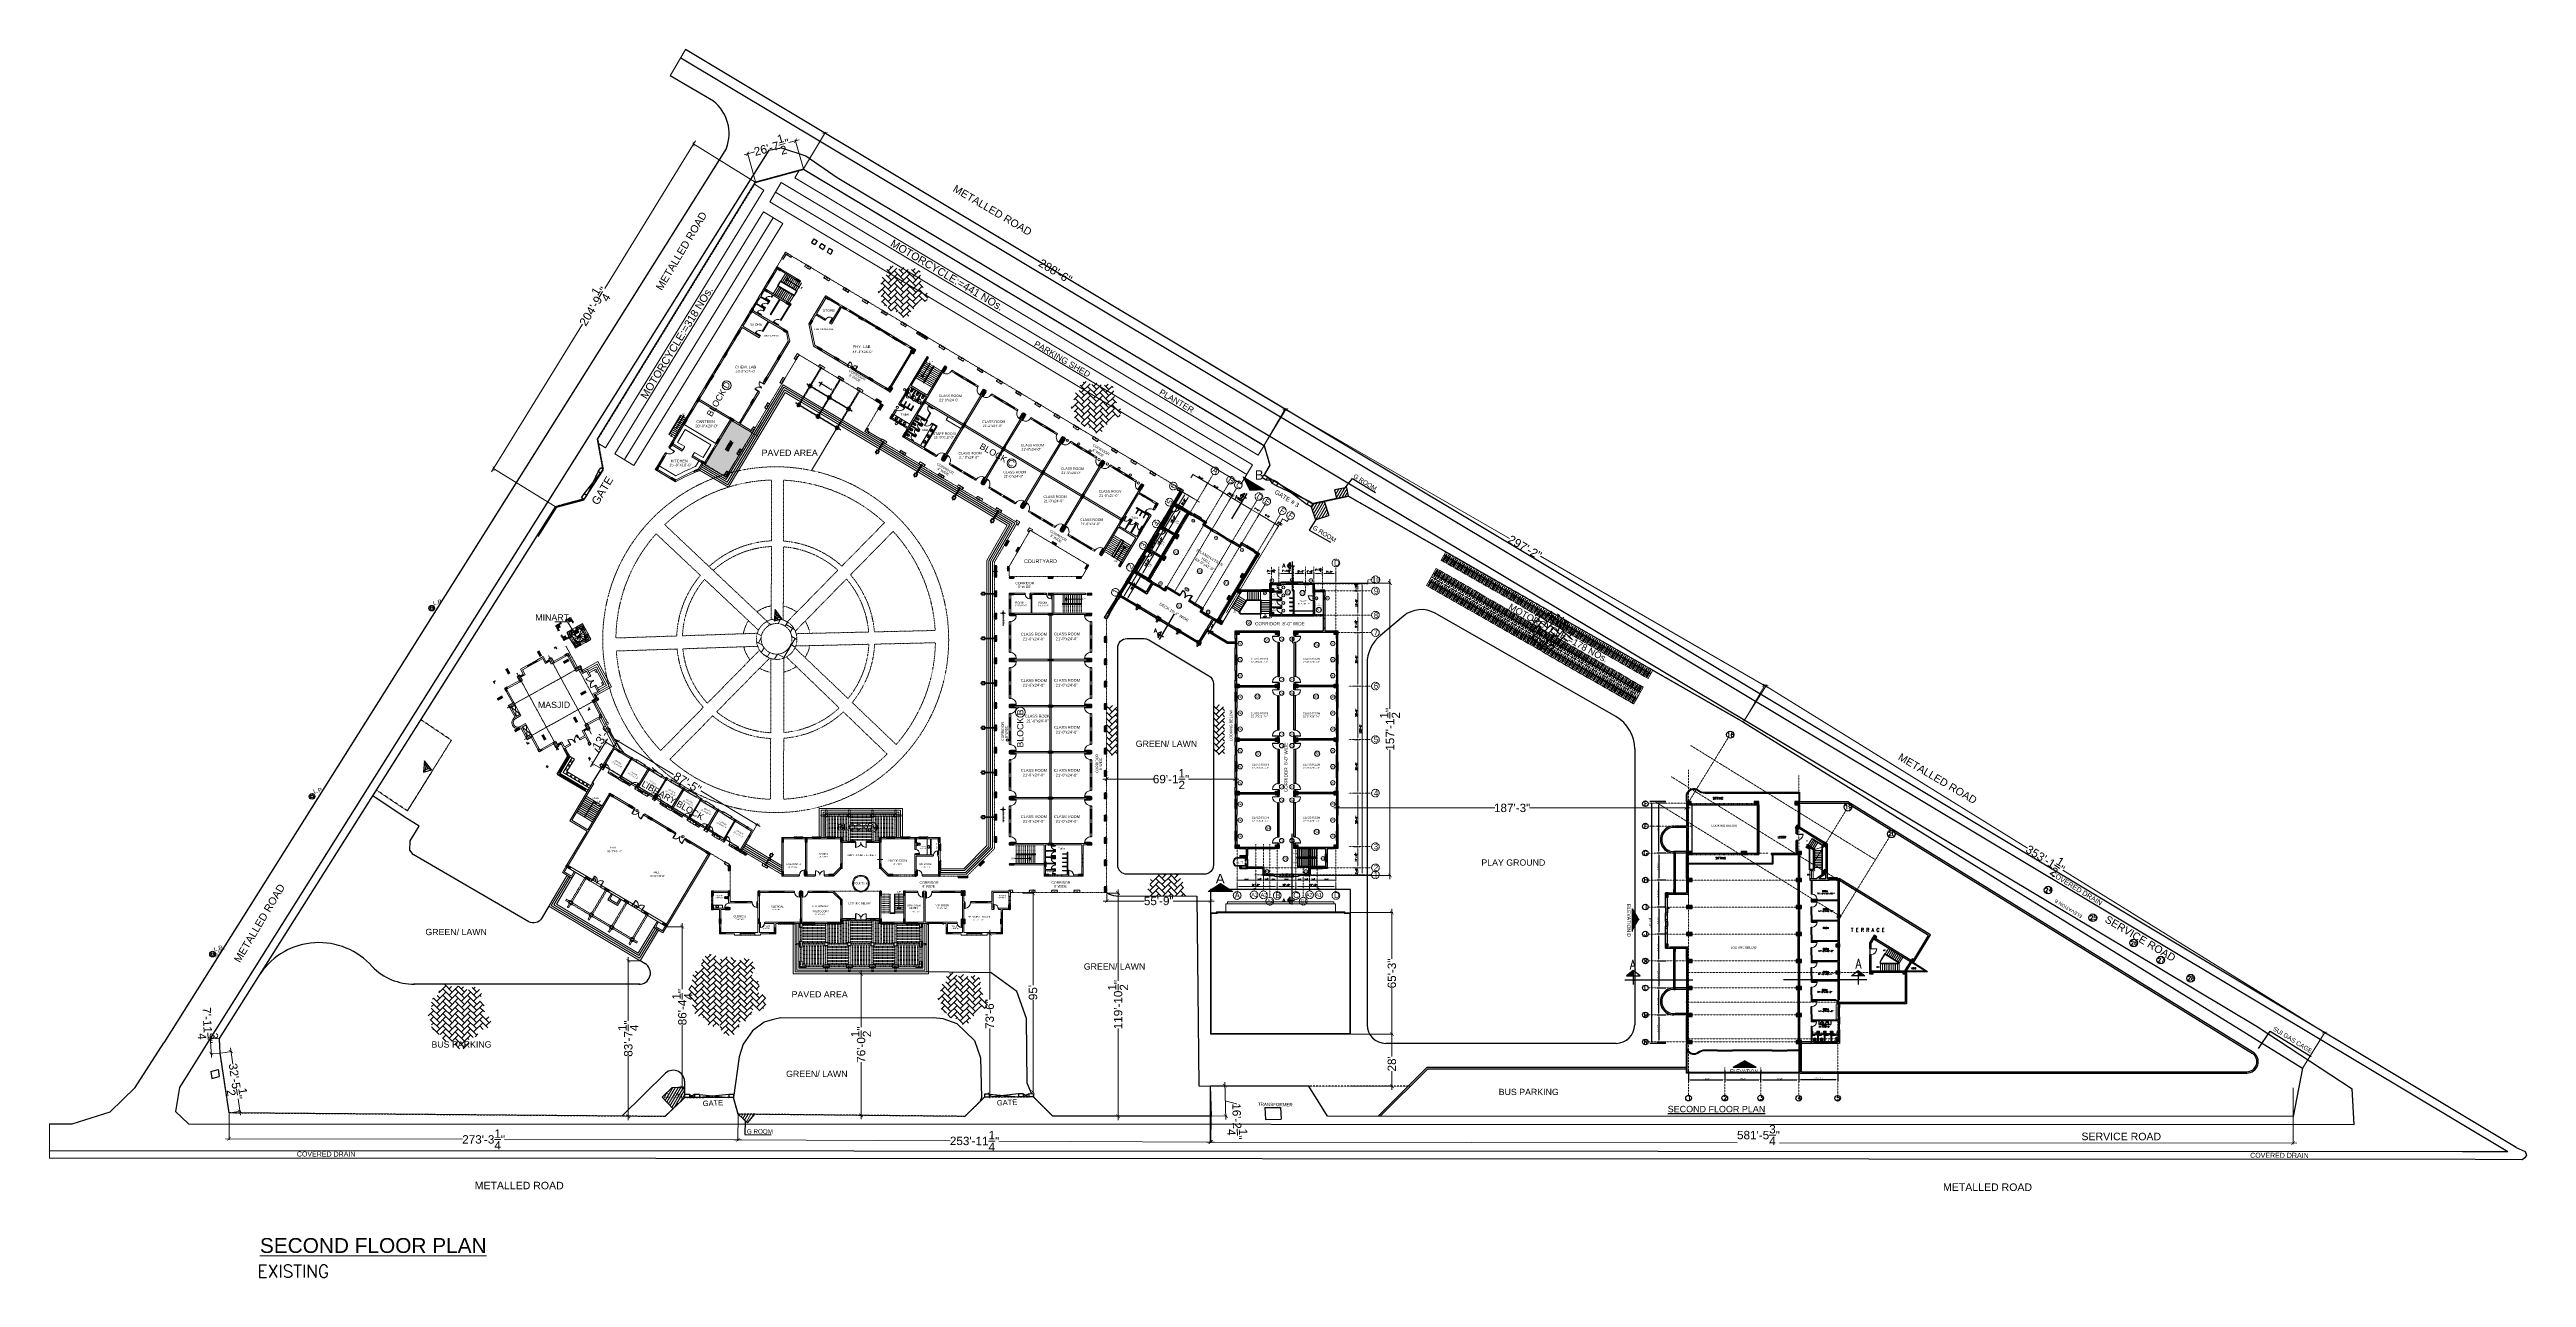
# Model space of a CAD drawing. Header units: inches. Extents: x -110725 to 51121, y 8404 to 44825.
# Drawn here: x 14541 to 30501, y 19246 to 27163 of the extents above; entities that cross this region are included whole.
import ezdxf
from ezdxf.enums import TextEntityAlignment as Align

# ---------------------------------------------------------------- set-up
doc = ezdxf.new("R2010")
doc.units = ezdxf.units.IN
doc.header["$LTSCALE"] = 0.1
doc.header["$MEASUREMENT"] = 0
for name, pattern in [('CENTER', [2, 1.25, -0.25, 0.25, -0.25]), ('DASHED', [0.75, 0.5, -0.25]), ('DASHED2', [0.375, 0.25, -0.125]), ('HIDDEN', [0.375, 0.25, -0.125])]:
    doc.linetypes.add(name, pattern=pattern)
doc.layers.get('0').update_dxf_attribs({"color": 1, "lineweight": 0})
doc.layers.get('Defpoints').update_dxf_attribs({"lineweight": 0})
for name, color, linetype in [('BATH FIX', 41, 'Continuous'), ('boundary', 6, 'Continuous'), ('building', 6, 'Continuous'), ('COL', 6, 'Continuous'), ('Column Hatch', 7, 'Continuous'), ('COLUMN-1', 40, 'Continuous'), ('COLUMNS', 200, 'Continuous'), ('GF', 1, 'Continuous'), ('GFT', 4, 'Continuous'), ('GFW', 5, 'Continuous'), ('GREEN BELT', 80, 'Continuous'), ('MAN HOL', 154, 'Continuous'), ('PARKING SHED', 9, 'Continuous'), ('POLE', 7, 'Continuous'), ('road', 8, 'Continuous'), ('SEAL', 7, 'Continuous'), ('TUFF TIL', 6, 'Continuous')]:
    doc.layers.add(name, color=color, linetype=linetype)
for name, color, linetype, lineweight in [('CAR', 4, 'Continuous', 0), ('Col.', 4, 'Continuous', 0), ('CORRIDOR', 3, 'Continuous', 0), ('dim', 252, 'Continuous', 0), ('DOOR', 32, 'Continuous', 0), ('doors', 2, 'Continuous', 18), ('FIX', 8, 'Continuous', 0), ('FIXTURES', 41, 'Continuous', 20), ('FUR', 8, 'Continuous', 0), ('GRID', 8, 'CENTER', 0), ('h', 8, 'Continuous', 0), ('HATCH', 5, 'Continuous', 5), ('PLASTER', 7, 'Continuous', 0), ('PLUMBING', 8, 'Continuous', 0), ('stair', 5, 'Continuous', 0), ('TEXT', 3, 'Continuous', 0), ('TILE', 251, 'Continuous', 0), ('WALL', 7, 'Continuous', 0), ('WIN', 160, 'Continuous', 0), ('WINDOW', 5, 'Continuous', 18), ('WINDOWS', 170, 'Continuous', 5), ('wood pergola', 22, 'DASHED2', 0)]:
    doc.layers.add(name, color=color, linetype=linetype, lineweight=lineweight)
doc.styles.add('ARIAL', font='arial.ttf')
doc.styles.add('as', font='arial.ttf')
doc.styles.add('ATIF', font='arial.ttf')
doc.styles.add('ATTR', font='romans.shx', dxfattribs={"width": 0.8, "height": 1.2})
doc.styles.add('EHSAN', font='arial.ttf', dxfattribs={"height": 54})
doc.styles.add('MONOTXT', font='@Arial Unicode MS')
doc.styles.add('ROMAND', font='romand.shx')
doc.styles.add('ROMANS', font='arial.ttf', dxfattribs={"width": 0.8, "height": 15})
doc.styles.get("Standard").update_dxf_attribs({"font": 'arial.ttf'})
doc.styles.add('style1', font='simplex.shx', dxfattribs={"width": 0.8})
doc.styles.add('STYLE10', font='arial.ttf')
doc.styles.add('WORKING', font='romans.shx', dxfattribs={"width": 0.75})
doc.dimstyles.new('1-8', dxfattribs={"dimtxt": 6, "dimasz": 6, "dimexe": 3, "dimexo": 1, "dimgap": 2, "dimtad": 1, "dimdec": 1, "dimzin": 3, "dimdsep": 46, "dimlunit": 4, "dimtxsty": 'WORKING', "dimcen": 2, "dimdle": 3, "dimadec": 0, "dimazin": 0, "dimtfac": 0.75, "dimtdec": 1, "dimtofl": 0, "dimtmove": 1, "dimatfit": 0, "dimfxl": 4, "dimtolj": 1, "dimtzin": 0, "dimlwd": -1, "dimlwe": -1, "dimarcsym": 1})
doc.dimstyles.new('DIM', dxfattribs={"dimtxt": 15, "dimasz": 9, "dimexe": 0.25, "dimexo": 3, "dimgap": 0.125, "dimtad": 1, "dimdec": 3, "dimzin": 3, "dimdsep": 46, "dimlunit": 4, "dimtxsty": 'ROMAND', "dimcen": 0.125, "dimaunit": 1, "dimadec": 0, "dimazin": 0, "dimtfac": 0.75, "dimtdec": 3, "dimtix": 1, "dimtofl": 0, "dimtmove": 2, "dimatfit": 3, "dimfxl": 1, "dimtolj": 1, "dimtzin": 3, "dimarcsym": 1})
doc.dimstyles.new('DIM1', dxfattribs={"dimtxt": 54, "dimasz": 6, "dimexe": 6, "dimexo": 3, "dimgap": 1, "dimtad": 0, "dimzin": 0, "dimdsep": 46, "dimlunit": 4, "dimtxsty": 'EHSAN', "dimblk": 'ARCHTICK', "dimcen": 3, "dimdle": 6, "dimclrd": 4, "dimclre": 4, "dimclrt": 6, "dimadec": 0, "dimazin": 0, "dimtfac": 1, "dimtofl": 0, "dimtmove": 1, "dimatfit": 3, "dimldrblk": 'ARCHTICK', "dimfxl": 4, "dimtolj": 1, "dimtzin": 3, "dimlwd": -1, "dimlwe": -1, "dimarcsym": 0})
doc.dimstyles.get("Standard").update_dxf_attribs({"dimtxt": 0.18, "dimasz": 0.18, "dimexe": 0.18, "dimexo": 0.0625, "dimgap": 0.09, "dimtad": 0, "dimtih": 1, "dimtoh": 1, "dimdec": 4, "dimzin": 0, "dimdsep": 46, "dimtxsty": 'Standard', "dimcen": 0.09, "dimadec": 0, "dimazin": 0, "dimtfac": 1, "dimtdec": 4, "dimtofl": 0, "dimtmove": 0, "dimatfit": 3, "dimfxl": 1, "dimtolj": 1, "dimtzin": 0, "dimarcsym": 0})
pattern_1 = [(59.691365, (-254919.784, -301062.324), (-12.8563571, 7.51524793), [])]
pattern_2 = [(45, (57346.872, 0), (3e-15, 39.59798), [84, -28]), (135, (57366.67, 19.8), (3e-15, 39.59798), [84, -28])]

# ---------------------------------------------------------------- blocks, each defined once
blk = doc.blocks.new('cp')
at = {"color": 1, "linetype": 'Continuous', "lineweight": 25}
for p, q in [((439137.3, 3492505.5, -684.4), (439134.8, 3492498.5, -684.4)), ((439136.4, 3492499.9, -684.4), (439134.8, 3492498.5, -684.4)), ((439134.8, 3492498.5, -684.4), (439140.2, 3492498.5, -684.4)), ((439137.4, 3492502.6, -684.4), (439136.4, 3492499.9, -684.4)), ((439136.4, 3492499.9, -684.4), (439138.5, 3492499.9, -684.4)), ((439140.2, 3492498.5, -684.4), (439137.3, 3492505.5, -684.4)), ((439137.4, 3492502.6, -684.4), (439137.3, 3492505.5, -684.4)), ((439138.5, 3492499.9, -684.4), (439137.4, 3492502.6, -684.4)), ((439138.5, 3492499.9, -684.4), (439140.2, 3492498.5, -684.4))]:
    blk.add_line(p, q, dxfattribs=at)
blk = doc.blocks.new('LP')
at = {"layer": 'POLE', "linetype": 'Continuous'}
for radius in [2.24, 1.12]:
    blk.add_circle((39544.6, 18392.9), radius, dxfattribs=at)
at = {"layer": 'SEAL', "color": 7, "linetype": 'Continuous', "lineweight": 25, "style": 'MONOTXT'}
blk.add_text('L.P', height=3.36, dxfattribs=at).set_placement((39550.1, 18394.6), align=Align.CENTER)
blk = doc.blocks.new('_ArchTick')
at = {"color": 0, "linetype": 'ByBlock', "const_width": 0.15}
blk.add_lwpolyline([(-0.5, -0.5), (0.5, 0.5)], dxfattribs=at)
blk = doc.blocks.new('*D2186')
at = {"layer": 'Defpoints', "color": 0, "transparency": 16777216}
for p in [(22019, 20479, 1176), (28997, 20472, 1176), (22019, 20119)]:
    blk.add_point(p, dxfattribs=at)
at = {"layer": 'dim', "color": 4, "transparency": 16777216}
for p, q in [((22019, 20476), (22019, 20113)), ((28997, 20469), (28997, 20106)), ((21995, 20119), (25416, 20115)), ((29021, 20112), (25687, 20115))]:
    blk.add_line(p, q, dxfattribs=at)
at = {"layer": 'dim', "color": 4, "transparency": 16777216, "xscale": 24, "yscale": 24, "zscale": 24}
for p, rotation in [((22019, 20119), 179.9406067498752), ((28997, 20112), 359.9406067498751)]:
    blk.add_blockref('_ArchTick', p, dxfattribs=dict(at, rotation=rotation))
at = {"layer": 'dim', "color": 6, "transparency": 16777216, "insert": (25552, 20164), "char_height": 54, "attachment_point": 5, "rotation": 359.9406, "style": 'EHSAN'}
blk.add_mtext('\\A1;581\'-5{\\H1x;\\S3/4;}"', dxfattribs=at)
blk = doc.blocks.new('*D2187')
at = {"layer": 'Defpoints', "color": 0, "transparency": 16777216}
for p in [(25600, 23060), (25457, 22830), (29058, 20595, 1176)]:
    blk.add_point(p, dxfattribs=at)
at = {"layer": 'dim', "color": 4, "transparency": 16777216}
for p, q in [((25459, 22832), (25603, 23065)), ((25580, 23072), (27286, 22013)), ((29221, 20813), (27514, 21872)), ((29059, 20598), (29204, 20830))]:
    blk.add_line(p, q, dxfattribs=at)
at = {"layer": 'dim', "color": 4, "transparency": 16777216, "xscale": 24, "yscale": 24, "zscale": 24}
for p, rotation in [((25600, 23060), 148.1765203500402), ((29200, 20825), 328.1765203500402)]:
    blk.add_blockref('_ArchTick', p, dxfattribs=dict(at, rotation=rotation))
at = {"layer": 'dim', "color": 6, "transparency": 16777216, "insert": (27400, 21942), "char_height": 54, "attachment_point": 5, "rotation": 328.1765, "style": 'EHSAN'}
blk.add_mtext('\\A1;353\'-1{\\H1x;\\S1/2;}"', dxfattribs=at)
blk = doc.blocks.new('*D2188')
at = {"layer": 'Defpoints', "color": 0, "transparency": 16777216}
for p in [(22502, 24844), (22367, 24609, 1176), (25456, 22827, 1176)]:
    blk.add_point(p, dxfattribs=at)
at = {"layer": 'dim', "color": 4, "transparency": 16777216}
for p, q in [((22368, 24611), (22505, 24849)), ((22482, 24856), (23947, 24011)), ((25612, 23050), (24147, 23896)), ((25457, 22830), (25595, 23068))]:
    blk.add_line(p, q, dxfattribs=at)
at = {"layer": 'dim', "color": 4, "transparency": 16777216, "xscale": 24, "yscale": 24, "zscale": 24}
for p, rotation in [((22502, 24844), 150.0229745556265), ((25592, 23062), 330.0229745556264)]:
    blk.add_blockref('_ArchTick', p, dxfattribs=dict(at, rotation=rotation))
at = {"layer": 'dim', "color": 6, "transparency": 16777216, "insert": (24047, 23953), "char_height": 54, "attachment_point": 5, "rotation": 330.023, "style": 'EHSAN'}
blk.add_mtext('\\A1;297\'-2"', dxfattribs=at)
blk = doc.blocks.new('*D2189')
at = {"layer": 'Defpoints', "color": 0, "transparency": 16777216}
for p in [(19538, 26624), (19399, 26391, 1176), (22367, 24609, 1176)]:
    blk.add_point(p, dxfattribs=at)
at = {"layer": 'dim', "color": 4, "transparency": 16777216}
for p, q in [((19400, 26393), (19541, 26629)), ((19518, 26636), (20924, 25792)), ((22527, 24829), (21121, 25673)), ((22368, 24611), (22510, 24847))]:
    blk.add_line(p, q, dxfattribs=at)
at = {"layer": 'dim', "color": 4, "transparency": 16777216, "xscale": 24, "yscale": 24, "zscale": 24}
for p, rotation in [((19538, 26624), 149.019361839217), ((22506, 24842), 329.019361839217)]:
    blk.add_blockref('_ArchTick', p, dxfattribs=dict(at, rotation=rotation))
at = {"layer": 'dim', "color": 6, "transparency": 16777216, "insert": (21022, 25733), "char_height": 54, "attachment_point": 5, "rotation": 329.0194, "style": 'EHSAN'}
blk.add_mtext('\\A1;288\'-6"', dxfattribs=at)
blk = doc.blocks.new('*D2190')
at = {"layer": 'Defpoints', "color": 0, "transparency": 16777216}
for p in [(19040, 26491), (19399, 26391, 1176), (19090, 26306, 1176)]:
    blk.add_point(p, dxfattribs=at)
at = {"layer": 'dim', "color": 4, "transparency": 16777216}
for p, q in [((19017, 26484), (19084, 26503)), ((19089, 26309), (19038, 26497)), ((19371, 26581), (19304, 26563)), ((19398, 26394), (19346, 26581))]:
    blk.add_line(p, q, dxfattribs=at)
at = {"layer": 'dim', "color": 4, "transparency": 16777216, "xscale": 24, "yscale": 24, "zscale": 24}
for p, rotation in [((19040, 26491), 195.3105578733225), ((19348, 26575), 15.31055787332248)]:
    blk.add_blockref('_ArchTick', p, dxfattribs=dict(at, rotation=rotation))
at = {"layer": 'dim', "color": 6, "transparency": 16777216, "insert": (19194, 26533), "char_height": 54, "attachment_point": 5, "rotation": 15.3106, "style": 'EHSAN'}
blk.add_mtext('\\A1;26\'-7{\\H1x;\\S1/2;}"', dxfattribs=at)
blk = doc.blocks.new('*D2191')
at = {"layer": 'Defpoints', "color": 0, "transparency": 16777216}
for p in [(19090, 26306, 1176), (17402, 24461), (17801, 24215, 1176)]:
    blk.add_point(p, dxfattribs=at)
at = {"layer": 'dim', "color": 4, "transparency": 16777216}
for p, q in [((18704, 26573), (18118, 25622)), ((19088, 26308), (18686, 26556)), ((17389, 24440), (17975, 25391)), ((17798, 24216), (17397, 24464))]:
    blk.add_line(p, q, dxfattribs=at)
at = {"layer": 'dim', "color": 4, "transparency": 16777216, "xscale": 24, "yscale": 24, "zscale": 24}
for p, rotation in [((18691, 26552), 58.34713072888594), ((17402, 24461), 238.3471307288859)]:
    blk.add_blockref('_ArchTick', p, dxfattribs=dict(at, rotation=rotation))
at = {"layer": 'dim', "color": 6, "transparency": 16777216, "insert": (18046, 25507), "char_height": 54, "attachment_point": 5, "rotation": 58.3471, "style": 'EHSAN'}
blk.add_mtext('\\A1;204\'-9{\\H1x;\\S1/4;}"', dxfattribs=at)
blk = doc.blocks.new('*D2192')
at = {"layer": 'Defpoints', "color": 0, "transparency": 16777216}
for p in [(15578, 20784), (15636, 20787, 1176), (15640, 20692, 1176)]:
    blk.add_point(p, dxfattribs=at)
at = {"layer": 'dim', "color": 4, "transparency": 16777216}
for p, q in [((15633, 20787), (15572, 20784)), ((15584, 20665), (15577, 20808)), ((15637, 20691), (15577, 20689))]:
    blk.add_line(p, q, dxfattribs=at)
at = {"layer": 'dim', "color": 4, "transparency": 16777216, "xscale": 24, "yscale": 24, "zscale": 24}
for p, rotation in [((15578, 20784), 92.61156248654193), ((15583, 20689), 272.6115624865419)]:
    blk.add_blockref('_ArchTick', p, dxfattribs=dict(at, rotation=rotation))
at = {"layer": 'dim', "color": 6, "transparency": 16777216, "insert": (15559, 20871), "char_height": 54, "attachment_point": 5, "rotation": 272.6116, "style": 'EHSAN'}
blk.add_mtext('\\A1;7\'-11{\\H1x;\\S3/4;}"', dxfattribs=at)
blk = doc.blocks.new('*D2193')
at = {"layer": 'Defpoints', "color": 0, "transparency": 16777216}
for p in [(15640, 20692, 1176), (15699, 20307, 1176), (15768, 20317)]:
    blk.add_point(p, dxfattribs=at)
at = {"layer": 'dim', "color": 4, "transparency": 16777216}
for p, q in [((15643, 20692), (15716, 20703)), ((15706, 20726), (15722, 20622)), ((15702, 20307), (15774, 20318)), ((15771, 20293), (15756, 20397))]:
    blk.add_line(p, q, dxfattribs=at)
at = {"layer": 'dim', "color": 4, "transparency": 16777216, "xscale": 24, "yscale": 24, "zscale": 24}
for p, rotation in [((15710, 20702), 98.59702656413425), ((15768, 20317), 278.5970265641343)]:
    blk.add_blockref('_ArchTick', p, dxfattribs=dict(at, rotation=rotation))
at = {"layer": 'dim', "color": 6, "transparency": 16777216, "insert": (15739, 20510), "char_height": 54, "attachment_point": 5, "rotation": 278.597, "style": 'EHSAN'}
blk.add_mtext('\\A1;32\'-5{\\H1x;\\S1/2;}"', dxfattribs=at)
blk = doc.blocks.new('*D2194')
at = {"layer": 'Defpoints', "color": 0, "transparency": 16777216}
for p in [(15699, 20307, 1176), (18978, 20299, 1176), (15698, 20140)]:
    blk.add_point(p, dxfattribs=at)
at = {"layer": 'dim', "color": 4, "transparency": 16777216}
for p, q in [((15699, 20304), (15698, 20134)), ((18978, 20296), (18977, 20127)), ((15674, 20140), (17202, 20137)), ((19001, 20133), (17473, 20136))]:
    blk.add_line(p, q, dxfattribs=at)
at = {"layer": 'dim', "color": 4, "transparency": 16777216, "xscale": 24, "yscale": 24, "zscale": 24}
for p, rotation in [((15698, 20140), 179.866009565294), ((18977, 20133), 359.866009565294)]:
    blk.add_blockref('_ArchTick', p, dxfattribs=dict(at, rotation=rotation))
at = {"layer": 'dim', "color": 6, "transparency": 16777216, "insert": (17338, 20136), "char_height": 54, "attachment_point": 5, "rotation": 359.866, "style": 'EHSAN'}
blk.add_mtext('\\A1;273\'-3{\\H1x;\\S1/4;}"', dxfattribs=at)
blk = doc.blocks.new('*D2195')
at = {"layer": 'Defpoints', "color": 0, "transparency": 16777216}
for p in [(18978, 20299, 1176), (22025, 20285, 1176), (18977, 20133)]:
    blk.add_point(p, dxfattribs=at)
at = {"layer": 'dim', "color": 4, "transparency": 16777216}
for p, q in [((18978, 20296), (18977, 20127)), ((22025, 20282), (22024, 20113)), ((18953, 20133), (20344, 20127)), ((22048, 20119), (20657, 20125))]:
    blk.add_line(p, q, dxfattribs=at)
at = {"layer": 'dim', "color": 4, "transparency": 16777216, "xscale": 24, "yscale": 24, "zscale": 24}
for p, rotation in [((18977, 20133), 179.7429216101948), ((22024, 20119), 359.7429216101948)]:
    blk.add_blockref('_ArchTick', p, dxfattribs=dict(at, rotation=rotation))
at = {"layer": 'dim', "color": 6, "transparency": 16777216, "insert": (20501, 20126), "char_height": 54, "attachment_point": 5, "rotation": 359.7429, "style": 'EHSAN'}
blk.add_mtext('\\A1;253\'-11{\\H1x;\\S1/4;}"', dxfattribs=at)
blk = doc.blocks.new('*D2196')
at = {"layer": 'Defpoints', "color": 0, "transparency": 16777216}
for p in [(22019, 20479, 1176), (22025, 20285, 1176), (22120, 20288)]:
    blk.add_point(p, dxfattribs=at)
at = {"layer": 'dim', "color": 4, "transparency": 16777216}
for p, q in [((22022, 20479), (22120, 20482)), ((22114, 20506), (22121, 20264)), ((22028, 20285), (22126, 20288)), ((22117, 20385), (22189, 20366)), ((22189, 20366), (22189, 20364))]:
    blk.add_line(p, q, dxfattribs=at)
at = {"layer": 'dim', "color": 4, "transparency": 16777216, "xscale": 24, "yscale": 24, "zscale": 24}
for p, rotation in [((22114, 20482), 91.68621496410702), ((22120, 20288), 271.686214964107)]:
    blk.add_blockref('_ArchTick', p, dxfattribs=dict(at, rotation=rotation))
at = {"layer": 'dim', "color": 6, "transparency": 16777216, "insert": (22192, 20252), "char_height": 54, "attachment_point": 5, "rotation": 271.6862, "style": 'EHSAN'}
blk.add_mtext('\\A1;16\'-2{\\H1x;\\S1/4;}"', dxfattribs=at)
blk = doc.blocks.new('D-1')
for points in [[(2, 0), (2, -2), (0, -2), (0, 2), (1, 2), (1, 0)], [(1, 35), (1, 2), (3, 2), (3, 35)], [(34, 0), (34, 0), (34, 2), (36, 2), (36, -2), (34, -2)]]:
    blk.add_lwpolyline(points, close=True)
blk.add_arc((1, 2), 33, 0, 87.3947)
blk = doc.blocks.new('fdg')
for p, q in [((-4, 1), (-4, 1)), ((-4, 1), (-4, 1)), ((-3, 2), (-3, 2)), ((-3, 2), (-3, 2)), ((-3, 1), (-3, 1)), ((-3, 1), (-3, 1)), ((-3, 1), (-3, 1)), ((-3, 1), (-3, 1)), ((0, 5), (0, 2)), ((0, 2), (0, 5)), ((3, 2), (3, 2)), ((3, 2), (3, 2)), ((3, 1), (3, 1)), ((3, 1), (3, 1)), ((3, 1), (3, 1)), ((3, 1), (3, 1)), ((4, 1), (4, 1)), ((4, 1), (4, 1))]:
    blk.add_line(p, q)
for centre, radius in [((-3, 1), 1.25), ((-3, 2), 0.253), ((-4, 1), 0.253), ((-3, 1), 0.453), ((-3, 0), 0.253), ((-2, 1), 0.253), ((0, 7), 0.544), ((0, 1), 0.453), ((3, 1), 1.25), ((2, 1), 0.253), ((3, 2), 0.253), ((3, 1), 0.453), ((3, 0), 0.253), ((4, 1), 0.253)]:
    blk.add_circle(centre, radius)
for centre, radius, start, end in [((-3, 1), 0.906, 105.2407, 164.2093), ((-3, 1), 0.906, 196.2342, 253.9047), ((-3, 1), 0.906, 16.4413, 74.0789), ((-3, 1), 0.906, 286.12, 344.0884), ((0, 1), 1.36, 109.6514, 70.3603), ((0, 1), 0.906, 120.3431, 59.7554), ((0, 5), 0.453, 0, 180), ((3, 1), 0.906, 106.12, 164.0884), ((3, 1), 0.906, 196.4412, 254.0789), ((3, 1), 0.906, 16.2342, 73.9047), ((3, 1), 0.906, 285.2407, 344.2093)]:
    blk.add_arc(centre, radius, start, end)
blk.add_ellipse((0, 9), major_axis=(-8.55, 0), ratio=0.719829, start_param=-4.659338, end_param=1.517745)
blk.add_open_spline([(0, 3), (1, 3), (2, 3), (3, 3), (5, 4), (7, 5), (7, 5), (9, 7), (9, 8), (9, 9), (9, 10), (9, 12), (8, 12), (7, 14), (6, 14), (5, 15), (4, 15), (2, 16), (1, 16), (-1, 16), (-2, 16), (-4, 15), (-5, 15), (-7, 14), (-7, 13), (-8, 12), (-9, 11), (-9, 10), (-9, 9), (-9, 8), (-8, 7), (-7, 5), (-7, 5), (-5, 4), (-4, 3), (-2, 3), (-1, 3), (0, 3)], degree=3, knots=[-4.661485, -4.661485, -4.661485, -4.661485, -4.481024, -4.481024, -4.045821, -4.045821, -3.610618, -3.610618, -3.267968, -3.267968, -2.925319, -2.925319, -2.582669, -2.582669, -2.240019, -2.240019, -1.89737, -1.89737, -1.55472, -1.55472, -1.21207, -1.21207, -0.869421, -0.869421, -0.526771, -0.526771, -0.184121, -0.184121, 0.158528, 0.158528, 0.501178, 0.501178, 0.843828, 0.843828, 1.186477, 1.186477, 1.519892, 1.519892, 1.519892, 1.519892])
at = {"style": 'ATTR', "width": 0.8, "flags": 9}
blk.add_attdef('ESTCODE', (0, 1), '', height=0.0000181, rotation=180, dxfattribs=at)
blk = doc.blocks.new('WC')
at = {"color": 7}
blk.add_line((-8, 8), (-8, 9), dxfattribs=at)
for p, q in [((-8, 9), (8, 9)), ((8, 8), (-8, 8)), ((8, 8), (8, 9))]:
    blk.add_line(p, q)
for points in [[(-8, 7, -0.049862), (0, 7, -0.049862)], [(-8, 1, -0.25), (-8, 7, -0.25)], [(0, 0, -0.049876), (-8, 1, -0.049876)], [(-5, 19, -0.16652), (-2, 24), (-2, 24, -0.177224), (0, 24)], [(-5, 19, -0.166722), (-2, 23, -0.177633), (0, 24, -0.211372)], [(-2, 13, -0.318165), (-5, 19, -0.318165)], [(-2, 13, -0.319055), (-5, 19, -0.319055)], [(5, 19, 0.166722), (2, 23, 0.177633), (0, 24, 0.211372)], [(5, 19, 0.16652), (2, 24), (2, 24, 0.177224), (0, 24)], [(8, 7, 0.049862), (0, 7, 0.049862)], [(0, 0, 0.049876), (7, 1, 0.049876)], [(2, 13, 0.319055), (5, 19, 0.319055)], [(2, 13, 0.318165), (5, 19, 0.318165)], [(7, 1, 0.25), (8, 7, 0.25)]]:
    blk.add_lwpolyline(points, format="xyb")
blk.add_lwpolyline([(0, 10, 0.117624), (2, 10, 0.104467), (5, 12, 0.090021), (6, 15, 0.081928), (7, 18, 0.081928), (6, 21, 0.090021), (5, 24, 0.104467), (2, 26, 0.117624), (0, 26, 0.117624), (-3, 26, 0.104467), (-5, 24, 0.090021), (-6, 21, 0.081928), (-7, 18, 0.081928), (-6, 15, 0.090021), (-5, 12, 0.104467), (-3, 10, 0.117624)], format="xyb", close=True)
for points in [[(-2, 13), (2, 13)], [(2, 12), (-2, 13)]]:
    blk.add_lwpolyline(points)
blk = doc.blocks.new('DD3')
for p, q in [((-72, 2), (-72, -2)), ((-70, 2), (-72, 2)), ((-70, 35), (-70, 2)), ((-70, 35), (-69, 35)), ((-69, 2), (-70, 2)), ((-70, 0), (-70, 2)), ((-70, -2), (-70, 0)), ((-70, 0), (-70, 0)), ((-69, 2), (-69, 35)), ((-2, 35), (-3, 35)), ((-3, 2), (-3, 35)), ((-2, 2), (-3, 2)), ((-2, 35), (-2, 2)), ((0, 2), (-2, 2)), ((-2, 0), (-2, 0)), ((-2, 0), (-2, -2)), ((-2, 2), (-2, 0)), ((0, -2), (0, 2)), ((-72, -2), (-70, -2)), ((-2, -2), (0, -2))]:
    blk.add_line(p, q)
for centre, start, end in [((-69, 2), 359.9824, 90), ((-3, 2), 90, 180.0176)]:
    blk.add_arc(centre, 33, start, end)
blk = doc.blocks.new('D-6-dub')
blk.add_blockref('DD3', (0, 0))
blk = doc.blocks.new('*D2197')
at = {"layer": 'Defpoints', "color": 0, "transparency": 16777216}
for p in [(21353, 21727), (22022, 21727), (22022, 21673)]:
    blk.add_point(p, dxfattribs=at)
at = {"layer": 'dim', "color": 4, "transparency": 16777216}
for p, q in [((21353, 21724), (21353, 21667)), ((22022, 21724), (22022, 21667)), ((21329, 21673), (21594, 21673)), ((22046, 21673), (21782, 21673))]:
    blk.add_line(p, q, dxfattribs=at)
at = {"layer": 'dim', "color": 4, "transparency": 16777216, "xscale": 24, "yscale": 24, "zscale": 24, "rotation": 180}
blk.add_blockref('_ArchTick', (21353, 21673), dxfattribs=at)
at = {"layer": 'dim', "color": 4, "transparency": 16777216, "xscale": 24, "yscale": 24, "zscale": 24}
blk.add_blockref('_ArchTick', (22022, 21673), dxfattribs=at)
at = {"layer": 'dim', "color": 6, "transparency": 16777216, "insert": (21688, 21673), "char_height": 54, "attachment_point": 5, "style": 'EHSAN'}
blk.add_mtext('\\A1;55\'-9"', dxfattribs=at)
blk = doc.blocks.new('*D2198')
at = {"layer": 'Defpoints', "color": 0, "transparency": 16777216}
for p in [(21353, 21724), (21353, 20285), (21426, 20285)]:
    blk.add_point(p, dxfattribs=at)
at = {"layer": 'dim', "color": 4, "transparency": 16777216}
for p, q in [((21356, 21724), (21432, 21724)), ((21426, 21748), (21426, 21158)), ((21426, 20261), (21426, 20852)), ((21356, 20285), (21432, 20285))]:
    blk.add_line(p, q, dxfattribs=at)
at = {"layer": 'dim', "color": 4, "transparency": 16777216, "xscale": 24, "yscale": 24, "zscale": 24}
for p, rotation in [((21426, 21724), 90), ((21426, 20285), 270)]:
    blk.add_blockref('_ArchTick', p, dxfattribs=dict(at, rotation=rotation))
at = {"layer": 'dim', "color": 6, "transparency": 16777216, "insert": (21426, 21005), "char_height": 54, "attachment_point": 5, "rotation": 90, "style": 'EHSAN'}
blk.add_mtext('\\A1;119\'-10{\\H1x;\\S1/2;}"', dxfattribs=at)
blk = doc.blocks.new('*D2199')
at = {"layer": 'Defpoints', "color": 0, "transparency": 16777216}
for p in [(20681, 21461), (20599, 20426), (20610, 20426, -19)]:
    blk.add_point(p, dxfattribs=at)
at = {"layer": 'dim', "color": 4, "transparency": 16777216}
for p, q in [((20678, 21461), (20593, 21461)), ((20599, 21485), (20599, 21037)), ((20599, 20402), (20599, 20850)), ((20607, 20426), (20593, 20426))]:
    blk.add_line(p, q, dxfattribs=at)
at = {"layer": 'dim', "color": 4, "transparency": 16777216, "xscale": 24, "yscale": 24, "zscale": 24}
for p, rotation in [((20599, 21461), 90), ((20599, 20426), 270)]:
    blk.add_blockref('_ArchTick', p, dxfattribs=dict(at, rotation=rotation))
at = {"layer": 'dim', "color": 6, "transparency": 16777216, "insert": (20599, 20944), "char_height": 54, "attachment_point": 5, "rotation": 90, "style": 'EHSAN'}
blk.add_mtext('\\A1;73\'-6"', dxfattribs=at)
blk = doc.blocks.new('*D2200')
at = {"layer": 'Defpoints', "color": 0, "transparency": 16777216}
for p in [(20810, 21723), (20878, 20443), (20879, 20443, -21)]:
    blk.add_point(p, dxfattribs=at)
at = {"layer": 'dim', "color": 4, "transparency": 16777216}
for p, q in [((20813, 21723), (20884, 21723)), ((20878, 21747), (20878, 21130)), ((20878, 20419), (20878, 21036)), ((20876, 20443), (20872, 20443))]:
    blk.add_line(p, q, dxfattribs=at)
at = {"layer": 'dim', "color": 4, "transparency": 16777216, "xscale": 24, "yscale": 24, "zscale": 24}
for p, rotation in [((20878, 21723), 90), ((20878, 20443), 270)]:
    blk.add_blockref('_ArchTick', p, dxfattribs=dict(at, rotation=rotation))
at = {"layer": 'dim', "color": 6, "transparency": 16777216, "insert": (20878, 21083), "char_height": 54, "attachment_point": 5, "rotation": 90, "style": 'EHSAN'}
blk.add_mtext("\\A1;95'", dxfattribs=at)
blk = doc.blocks.new('*D2201')
at = {"layer": 'Defpoints', "color": 0, "transparency": 16777216}
for p in [(19761, 21203), (19761, 20291), (19770, 20291)]:
    blk.add_point(p, dxfattribs=at)
at = {"layer": 'dim', "color": 4, "transparency": 16777216}
for p, q in [((19770, 21227), (19770, 20860)), ((19764, 21203), (19776, 21203)), ((19770, 20267), (19770, 20634)), ((19764, 20291), (19776, 20291))]:
    blk.add_line(p, q, dxfattribs=at)
at = {"layer": 'dim', "color": 4, "transparency": 16777216, "xscale": 24, "yscale": 24, "zscale": 24}
for p, rotation in [((19770, 21203), 90), ((19770, 20291), 270)]:
    blk.add_blockref('_ArchTick', p, dxfattribs=dict(at, rotation=rotation))
at = {"layer": 'dim', "color": 6, "transparency": 16777216, "insert": (19770, 20747), "char_height": 54, "attachment_point": 5, "rotation": 90, "style": 'EHSAN'}
blk.add_mtext('\\A1;76\'-0{\\H1x;\\S1/2;}"', dxfattribs=at)
blk = doc.blocks.new('*D2202')
at = {"layer": 'Defpoints', "color": 0, "transparency": 16777216}
for p in [(18347, 21288), (18270, 20285), (18347, 20285)]:
    blk.add_point(p, dxfattribs=at)
at = {"layer": 'dim', "color": 4, "transparency": 16777216}
for p, q in [((18344, 21288), (18264, 21288)), ((18270, 21312), (18270, 20900)), ((18270, 20261), (18270, 20672)), ((18344, 20285), (18264, 20285))]:
    blk.add_line(p, q, dxfattribs=at)
at = {"layer": 'dim', "color": 4, "transparency": 16777216, "xscale": 24, "yscale": 24, "zscale": 24}
for p, rotation in [((18270, 21288), 90), ((18270, 20285), 270)]:
    blk.add_blockref('_ArchTick', p, dxfattribs=dict(at, rotation=rotation))
at = {"layer": 'dim', "color": 6, "transparency": 16777216, "insert": (18270, 20786), "char_height": 54, "attachment_point": 5, "rotation": 90, "style": 'EHSAN'}
blk.add_mtext('\\A1;83\'-7{\\H1x;\\S1/4;}"', dxfattribs=at)
blk = doc.blocks.new('*D2203')
at = {"layer": 'Defpoints', "color": 0, "transparency": 16777216}
for p in [(18517, 21507), (18552, 20471, -24), (18618, 20471)]:
    blk.add_point(p, dxfattribs=at)
at = {"layer": 'dim', "color": 4, "transparency": 16777216}
for p, q in [((18520, 21507), (18624, 21507)), ((18618, 21531), (18618, 21104)), ((18618, 20447), (18618, 20875)), ((18555, 20471), (18624, 20471))]:
    blk.add_line(p, q, dxfattribs=at)
at = {"layer": 'dim', "color": 4, "transparency": 16777216, "xscale": 24, "yscale": 24, "zscale": 24}
for p, rotation in [((18618, 21507), 90), ((18618, 20471), 270)]:
    blk.add_blockref('_ArchTick', p, dxfattribs=dict(at, rotation=rotation))
at = {"layer": 'dim', "color": 6, "transparency": 16777216, "insert": (18618, 20989), "char_height": 54, "attachment_point": 5, "rotation": 90, "style": 'EHSAN'}
blk.add_mtext('\\A1;86\'-4{\\H1x;\\S1/4;}"', dxfattribs=at)
blk = doc.blocks.new('44')
at = {"layer": 'Col.', "linetype": 'Continuous'}
blk.add_lwpolyline([(-24729, 37327), (-24729, 37339), (-24759, 37339), (-24759, 37327)], close=True, dxfattribs=at)
at = {"layer": 'dim', "linetype": 'Continuous'}
for p, q in [((-24762, 37333), (-24726, 37333)), ((-24744, 37341), (-24744, 37326))]:
    blk.add_line(p, q, dxfattribs=at)
blk = doc.blocks.new('DD')
at = {"layer": 'Col.', "linetype": 'Continuous'}
blk.add_lwpolyline([(-25172, 37824), (-25159, 37824), (-25159, 37860), (-25172, 37860)], close=True, dxfattribs=at)
at = {"layer": 'dim', "linetype": 'Continuous'}
for p, q in [((-25173, 37842), (-25157, 37842)), ((-25165, 37863), (-25165, 37820))]:
    blk.add_line(p, q, dxfattribs=at)
blk = doc.blocks.new('FASFF')
at = {"layer": 'Col.', "linetype": 'Continuous'}
blk.add_lwpolyline([(-25273, 35953), (-25264, 35944), (-25238, 35969), (-25248, 35979)], close=True, dxfattribs=at)
at = {"layer": 'dim', "linetype": 'Continuous'}
for p, q in [((-25241, 35977), (-25271, 35946)), ((-25262, 35967), (-25250, 35956))]:
    blk.add_line(p, q, dxfattribs=at)
blk = doc.blocks.new('SDAFSDAF')
at = {"layer": 'Col.', "linetype": 'Continuous'}
blk.add_lwpolyline([(-24449, 37386), (-24463, 37386), (-24463, 37422), (-24449, 37422)], close=True, dxfattribs=at)
at = {"layer": 'dim', "linetype": 'Continuous'}
for p, q in [((-24464, 37404), (-24448, 37404)), ((-24456, 37426), (-24456, 37383))]:
    blk.add_line(p, q, dxfattribs=at)
blk = doc.blocks.new('ASDS')
at = {"layer": 'Col.', "linetype": 'Continuous'}
blk.add_lwpolyline([(-27588, 36515), (-27595, 36504), (-27564, 36485), (-27557, 36497)], close=True, dxfattribs=at)
at = {"layer": 'dim', "linetype": 'Continuous'}
for p, q in [((-27596, 36512), (-27557, 36489)), ((-27572, 36508), (-27581, 36493))]:
    blk.add_line(p, q, dxfattribs=at)
blk = doc.blocks.new('444')
at = {"layer": 'Col.', "linetype": 'Continuous'}
blk.add_lwpolyline([(-25919, 38890), (-25908, 38884), (-25889, 38914), (-25901, 38921)], close=True, dxfattribs=at)
at = {"layer": 'dim', "linetype": 'Continuous'}
for p, q in [((-25916, 38884), (-25893, 38921)), ((-25911, 38907), (-25897, 38898))]:
    blk.add_line(p, q, dxfattribs=at)
blk = doc.blocks.new('6')
at = {"layer": 'Col.', "linetype": 'Continuous'}
blk.add_lwpolyline([(-25133, 38222), (-25126, 38233), (-25157, 38252), (-25163, 38240)], close=True, dxfattribs=at)
at = {"layer": 'dim', "linetype": 'Continuous'}
for p, q in [((-25163, 38248), (-25126, 38226)), ((-25140, 38244), (-25149, 38230))]:
    blk.add_line(p, q, dxfattribs=at)
blk = doc.blocks.new('ADF')
at = {"layer": 'Col.', "linetype": 'Continuous'}
blk.add_lwpolyline([(-24079, 38156), (-24091, 38163), (-24072, 38194), (-24061, 38187)], close=True, dxfattribs=at)
at = {"layer": 'dim', "linetype": 'Continuous'}
for p, q in [((-24087, 38157), (-24065, 38194)), ((-24083, 38179), (-24069, 38171))]:
    blk.add_line(p, q, dxfattribs=at)
blk = doc.blocks.new('A$C266513BC')
at = {"layer": 'WALL'}
for p, q in [((0, 52), (13, 58)), ((0, 52), (87, 0)), ((0, 52), (0, 38)), ((2, 51), (13, 57)), ((2, 51), (2, 38))]:
    blk.add_line(p, q, dxfattribs=at)
blk = doc.blocks.new('*D2204')
at = {"layer": 'Defpoints', "color": 0, "transparency": 16777216}
for p in [(22924, 20815), (22924, 20479), (23190, 20479)]:
    blk.add_point(p, dxfattribs=at)
at = {"layer": 'dim', "color": 4, "transparency": 16777216}
for p, q in [((22927, 20815), (23196, 20815)), ((23190, 20839), (23190, 20670)), ((22927, 20479), (23196, 20479)), ((23190, 20455), (23190, 20575))]:
    blk.add_line(p, q, dxfattribs=at)
at = {"layer": 'dim', "color": 4, "transparency": 16777216, "xscale": 24, "yscale": 24, "zscale": 24}
for p, rotation in [((23190, 20815), 90), ((23190, 20479), 270)]:
    blk.add_blockref('_ArchTick', p, dxfattribs=dict(at, rotation=rotation))
at = {"layer": 'dim', "color": 6, "transparency": 16777216, "insert": (23190, 20623), "char_height": 54, "attachment_point": 5, "rotation": 90, "style": 'EHSAN'}
blk.add_mtext("\\A1;28'", dxfattribs=at)
blk = doc.blocks.new('*D2205')
at = {"layer": 'Defpoints', "color": 0, "transparency": 16777216}
for p in [(22924, 21598), (23190, 21598), (23062, 20815)]:
    blk.add_point(p, dxfattribs=at)
at = {"layer": 'dim', "color": 4, "transparency": 16777216}
for p, q in [((22927, 21598), (23196, 21598)), ((23190, 21622), (23190, 21300)), ((23190, 20791), (23190, 21112)), ((23065, 20815), (23196, 20815))]:
    blk.add_line(p, q, dxfattribs=at)
at = {"layer": 'dim', "color": 4, "transparency": 16777216, "xscale": 24, "yscale": 24, "zscale": 24}
for p, rotation in [((23190, 21598), 90), ((23190, 20815), 270)]:
    blk.add_blockref('_ArchTick', p, dxfattribs=dict(at, rotation=rotation))
at = {"layer": 'dim', "color": 6, "transparency": 16777216, "insert": (23190, 21206), "char_height": 54, "attachment_point": 5, "rotation": 90, "style": 'EHSAN'}
blk.add_mtext('\\A1;65\'-3"', dxfattribs=at)
blk = doc.blocks.new('*D2206')
at = {"layer": 'Defpoints', "color": 0, "transparency": 16777216}
for p in [(22691, 23723), (23178, 23723), (22667, 21837)]:
    blk.add_point(p, dxfattribs=at)
at = {"layer": 'dim', "color": 4, "transparency": 16777216}
for p, q in [((22694, 23723), (23184, 23723)), ((23178, 23747), (23178, 22912)), ((23178, 21813), (23178, 22648)), ((22670, 21837), (23184, 21837))]:
    blk.add_line(p, q, dxfattribs=at)
at = {"layer": 'dim', "color": 4, "transparency": 16777216, "xscale": 24, "yscale": 24, "zscale": 24}
for p, rotation in [((23178, 23723), 90), ((23178, 21837), 270)]:
    blk.add_blockref('_ArchTick', p, dxfattribs=dict(at, rotation=rotation))
at = {"layer": 'dim', "color": 6, "transparency": 16777216, "insert": (23178, 22780), "char_height": 54, "attachment_point": 5, "rotation": 90, "style": 'EHSAN'}
blk.add_mtext('\\A1;157\'-1{\\H1x;\\S1/2;}"', dxfattribs=at)
blk = doc.blocks.new('*D2207')
at = {"layer": 'Defpoints', "color": 0, "transparency": 16777216}
for p in [(21352, 22459), (21352, 22424), (22181, 22407)]:
    blk.add_point(p, dxfattribs=at)
at = {"layer": 'dim', "color": 4, "transparency": 16777216}
for p, q in [((21328, 22459), (21653, 22459)), ((21352, 22427), (21352, 22465)), ((22205, 22459), (21880, 22459)), ((22181, 22410), (22181, 22465))]:
    blk.add_line(p, q, dxfattribs=at)
at = {"layer": 'dim', "color": 4, "transparency": 16777216, "xscale": 24, "yscale": 24, "zscale": 24, "rotation": 180}
blk.add_blockref('_ArchTick', (21352, 22459), dxfattribs=at)
at = {"layer": 'dim', "color": 4, "transparency": 16777216, "xscale": 24, "yscale": 24, "zscale": 24}
blk.add_blockref('_ArchTick', (22181, 22459), dxfattribs=at)
at = {"layer": 'dim', "color": 6, "transparency": 16777216, "insert": (21767, 22459), "char_height": 54, "attachment_point": 5, "style": 'EHSAN'}
blk.add_mtext('\\A1;69\'-1{\\H1x;\\S1/2;}"', dxfattribs=at)
blk = doc.blocks.new('*D22')
at = {"layer": 'Defpoints', "color": 0, "transparency": 16777216}
for p in [(-44090, 4559), (-43190, 4020), (-43166, 4059)]:
    blk.add_point(p, dxfattribs=at)
at = {"layer": 'dim', "color": 4, "transparency": 16777216}
for p, q in [((-44088, 4562), (-44063, 4604)), ((-44087, 4611), (-43705, 4382)), ((-43146, 4047), (-43528, 4276)), ((-43188, 4023), (-43163, 4065))]:
    blk.add_line(p, q, dxfattribs=at)
at = {"layer": 'dim', "color": 4, "transparency": 16777216, "xscale": 24, "yscale": 24, "zscale": 24}
for p, rotation in [((-44066, 4599), 149.079999999965), ((-43166, 4059), 329.079999999965)]:
    blk.add_blockref('_ArchTick', p, dxfattribs=dict(at, rotation=rotation))
at = {"layer": 'dim', "color": 6, "transparency": 16777216, "insert": (-43616, 4329), "char_height": 54, "attachment_point": 5, "rotation": 329.08, "style": 'EHSAN'}
blk.add_mtext('\\A1;87\'-5"', dxfattribs=at)
blk = doc.blocks.new('*D23')
at = {"layer": 'Defpoints', "color": 0, "transparency": 16777216}
for p in [(-44143, 4591), (-44090, 4559), (-44173, 4420)]:
    blk.add_point(p, dxfattribs=at)
at = {"layer": 'dim', "color": 4, "transparency": 16777216}
for p, q in [((-44239, 4431), (-44131, 4612)), ((-44210, 4548), (-44209, 4550)), ((-44185, 4521), (-44210, 4548)), ((-44092, 4561), (-44148, 4594)), ((-44176, 4422), (-44232, 4455))]:
    blk.add_line(p, q, dxfattribs=at)
at = {"layer": 'dim', "color": 4, "transparency": 16777216, "xscale": 24, "yscale": 24, "zscale": 24}
for p, rotation in [((-44227, 4452), 239.079999999971), ((-44143, 4591), 59.07999999997095)]:
    blk.add_blockref('_ArchTick', p, dxfattribs=dict(at, rotation=rotation))
at = {"layer": 'dim', "color": 6, "transparency": 16777216, "insert": (-44160, 4631), "char_height": 54, "attachment_point": 5, "rotation": 59.08, "style": 'EHSAN'}
blk.add_mtext('\\A1;13\'-6"', dxfattribs=at)
blk = doc.blocks.new('YT')
at = {"layer": 'GF'}
for points in [[(-42608, 13072), (-42620, 13079), (-42601, 13110), (-42590, 13103)], [(-42694, 12929), (-42705, 12936), (-42687, 12967), (-42675, 12960)]]:
    blk.add_lwpolyline(points, close=True, dxfattribs=at)
at = {"layer": 'GFW', "linetype": 'DASHED2'}
for p, q in [((-42606, 13084), (-42599, 13096)), ((-42595, 13093), (-42599, 13096)), ((-42523, 13215), (-42589, 13104)), ((-42705, 12936), (-42828, 13010)), ((-42692, 12941), (-42685, 12953)), ((-42688, 12939), (-42692, 12941)), ((-42681, 12951), (-42685, 12953)), ((-42609, 13071), (-42675, 12960)), ((-42602, 13082), (-42606, 13084))]:
    blk.add_line(p, q, dxfattribs=at)
for points in [[(-42608, 13070), (-42622, 13079), (-42602, 13112), (-42588, 13104)], [(-42693, 12927), (-42707, 12936), (-42687, 12969), (-42673, 12961)]]:
    blk.add_lwpolyline(points, close=True, dxfattribs=at)
at = {"layer": 'stair'}
for points in [[(-42435, 13267), (-42677, 12864), (-42863, 12975)], [(-42446, 13273), (-42681, 12880), (-42857, 12985)], [(-42456, 13279), (-42685, 12896), (-42851, 12996)], [(-42466, 13286), (-42690, 12913), (-42845, 13006)]]:
    blk.add_lwpolyline(points, dxfattribs=at)
at = {"layer": 'TEXT', "style": 'ROMAND'}
for s, p in [('PROPOSED', (-42690, 13101)), ('VERANDAH', (-42679, 13094))]:
    blk.add_text(s, height=9.6, rotation=59.08, dxfattribs=at).set_placement(p)
blk = doc.blocks.new('D1')
for p, q in [((-40, 2), (-42, 2)), ((-42, 2), (-42, -2)), ((-40, 0), (-40, 2)), ((-40, 0), (-40, 0)), ((-40, -2), (-40, 0)), ((-3, 41), (-2, 41)), ((-3, 2), (-3, 41)), ((-2, 2), (-3, 2)), ((-2, 41), (-2, 2)), ((0, 2), (-2, 2)), ((-2, 0), (-2, -2)), ((-2, 0), (-2, 0)), ((-2, 2), (-2, 0)), ((0, -2), (0, 2)), ((-42, -2), (-40, -2)), ((-2, -2), (0, -2))]:
    blk.add_line(p, q)
blk.add_arc((-2, 2), 39, 91.8498, 180)
blk = doc.blocks.new('Ar')
at = {"const_width": 1.5}
blk.add_lwpolyline([(-4.5, 0), (-4.5, 3), (-1.5, 3), (-1.5, 6), (4.5, 0), (-1.5, -6), (-1.5, -2.25), (-4.5, -2.25)], close=True, dxfattribs=at)
blk = doc.blocks.new('D2')
for p, q in [((-34, 2), (-36, 2)), ((-36, 2), (-36, -2)), ((-34, 0), (-34, 2)), ((-34, 0), (-34, 0)), ((-34, -2), (-34, 0)), ((-3, 35), (-2, 35)), ((-3, 2), (-3, 35)), ((-2, 2), (-3, 2)), ((-2, 35), (-2, 2)), ((0, 2), (-2, 2)), ((-2, 0), (-2, -2)), ((-2, 0), (-2, 0)), ((-2, 2), (-2, 0)), ((0, -2), (0, 2)), ((-36, -2), (-34, -2)), ((-2, -2), (0, -2))]:
    blk.add_line(p, q)
blk.add_arc((-2, 2), 33, 92.6053, 180)
blk = doc.blocks.new('*X104')
at = {"color": 0}
for p, q in [((924, 1749), (925, 1750)), ((924, 1749), (924, 1750)), ((924, 1749), (924, 1750)), ((925, 1749), (924, 1750)), ((925, 1749), (924, 1750)), ((924, 1749), (925, 1749)), ((924, 1749), (924, 1749))]:
    blk.add_line(p, q, dxfattribs=at)
blk = doc.blocks.new('BICK 2')
h = blk.add_hatch()
h.set_pattern_fill('AR-HBONE', color=8, scale=0.15, angle=180, style=0)
h.set_pattern_definition([(225, (19574.7, -9784.29946), (-2e-16, -0.848528137), [1.8, -0.6]), (315, (19574.27574, -9784.7237), (-2e-16, -0.848528137), [1.8, -0.6])])
h.paths.add_polyline_path([(-16, -17, -0.357799), (-14, -17), (-14, -13, 0.45044), (-16, -13)])
at = {"color": 9}
for p, q in [((-30, 0), (0, 0)), ((0, 0), (0, -72)), ((-30, -72), (-30, 0)), ((0, -72), (-30, -72))]:
    blk.add_line(p, q, dxfattribs=at)
for p, q in [((-29, -29), (-28, -28)), ((-29, -29), (-28, -28)), ((-29, -30), (-29, -29)), ((-28, -33), (-29, -32)), ((-27, -29), (-28, -30)), ((-28, -32), (-25, -31)), ((-28, -33), (-25, -32)), ((-27, -28), (-27, -29)), ((-27, -28), (-27, -29)), ((-24, -30), (-25, -30)), ((-25, -31), (-25, -31)), ((-25, -31), (-25, -31)), ((-25, -31), (-25, -32)), ((-25, -31), (-25, -31)), ((-25, -31), (-25, -31)), ((-25, -32), (-25, -31)), ((-25, -32), (-25, -32)), ((-24, -30), (-24, -30)), ((-24, -30), (-24, -30)), ((-23, -31), (-24, -32)), ((-23, -31), (-23, -30)), ((-22, -44), (-22, -45)), ((-19, -44), (-22, -44)), ((-22, -44), (-22, -44)), ((-22, -44), (-22, -44)), ((-22, -44), (-22, -44)), ((-19, -44), (-22, -44)), ((-19, -45), (-22, -45)), ((-22, -45), (-22, -45)), ((-22, -45), (-22, -45)), ((-19, -45), (-22, -45)), ((-21, -44), (-21, -44)), ((-20, -44), (-21, -44)), ((-21, -44), (-21, -44)), ((-21, -44), (-21, -44)), ((-21, -44), (-21, -44)), ((-21, -45), (-21, -45)), ((-21, -45), (-21, -45)), ((-21, -45), (-21, -45)), ((-20, -45), (-21, -45)), ((-21, -45), (-21, -45)), ((-20, -25), (-20, -26)), ((-20, -26), (-19, -26)), ((-20, -26), (-20, -26)), ((-19, -26), (-20, -26)), ((-19, -44), (-20, -44)), ((-20, -44), (-20, -44)), ((-20, -44), (-20, -44)), ((-20, -45), (-20, -45)), ((-20, -45), (-20, -45)), ((-19, -45), (-20, -45)), ((-20, -60), (-20, -59)), ((-20, -59), (-19, -59)), ((-19, -60), (-20, -60)), ((-20, -60), (-20, -60)), ((-19, -25), (-19, -26)), ((-19, -26), (-18, -26)), ((-19, -26), (-18, -26)), ((-19, -26), (-19, -26)), ((-19, -42), (-19, -42)), ((-19, -42), (-19, -42)), ((-18, -44), (-19, -44)), ((-18, -44), (-19, -44)), ((-19, -44), (-19, -45)), ((-19, -44), (-19, -44)), ((-19, -44), (-19, -44)), ((-19, -44), (-19, -44)), ((-19, -44), (-19, -44)), ((-19, -45), (-19, -45)), ((-19, -45), (-19, -45)), ((-19, -45), (-19, -45)), ((-11, -54), (-19, -54)), ((-11, -54), (-19, -54)), ((-19, -54), (-19, -54)), ((-19, -59), (-19, -59)), ((-18, -22), (-17, -22)), ((-18, -22), (-18, -22)), ((-18, -23), (-18, -25)), ((-18, -23), (-18, -25)), ((-18, -25), (-18, -25)), ((-18, -26), (-18, -27)), ((-18, -28), (-18, -29)), ((-18, -28), (-18, -29)), ((-18, -29), (-18, -29)), ((-18, -44), (-18, -44)), ((-18, -44), (-18, -44)), ((-18, -45), (-18, -45)), ((-18, -45), (-18, -45)), ((-18, -64), (-18, -63)), ((-18, -64), (-18, -63)), ((-15, -64), (-18, -64)), ((-15, -64), (-18, -64)), ((-17, -14), (-17, -17)), ((-17, -18), (-17, -23)), ((-17, -22), (-17, -22)), ((-17, -22), (-17, -22)), ((-17, -22), (-17, -23)), ((-17, -29), (-17, -29)), ((-17, -29), (-17, -29)), ((-17, -65), (-17, -64)), ((-15, -65), (-17, -65)), ((-15, -65), (-17, -65)), ((-17, -65), (-17, -65)), ((-17, -65), (-17, -66)), ((-15, -66), (-17, -66)), ((-16, -13), (-16, -17)), ((-16, -26), (-16, -26)), ((-16, -27), (-16, -27)), ((-16, -27), (-16, -27)), ((-15, -26), (-15, -26)), ((-15, -26), (-15, -26)), ((-15, -26), (-15, -26)), ((-15, -27), (-15, -28)), ((-15, -27), (-15, -28)), ((-15, -27), (-15, -28)), ((-15, -27), (-15, -27)), ((-15, -64), (-12, -64)), ((-15, -64), (-12, -64)), ((-15, -65), (-13, -65)), ((-15, -65), (-13, -65)), ((-15, -66), (-13, -66)), ((-14, -13), (-14, -17)), ((-14, -26), (-14, -26)), ((-14, -27), (-14, -27)), ((-14, -27), (-14, -27)), ((-13, -14), (-13, -17)), ((-13, -18), (-13, -23)), ((-13, -22), (-13, -22)), ((-12, -22), (-13, -22)), ((-13, -22), (-13, -22)), ((-13, -22), (-13, -23)), ((-13, -29), (-13, -29)), ((-13, -29), (-13, -29)), ((-13, -65), (-13, -64)), ((-13, -65), (-13, -65)), ((-13, -65), (-13, -66)), ((-12, -22), (-12, -22)), ((-12, -23), (-12, -25)), ((-12, -23), (-12, -25)), ((-12, -25), (-12, -25)), ((-12, -25), (-12, -28)), ((-11, -26), (-12, -26)), ((-11, -26), (-12, -26)), ((-12, -26), (-12, -27)), ((-12, -26), (-12, -26)), ((-12, -28), (-12, -29)), ((-12, -28), (-12, -29)), ((-12, -29), (-12, -29)), ((-12, -44), (-11, -44)), ((-12, -44), (-11, -44)), ((-12, -64), (-12, -63)), ((-12, -64), (-12, -63)), ((-11, -25), (-11, -26)), ((-11, -26), (-10, -26)), ((-11, -26), (-11, -26)), ((-10, -26), (-11, -26)), ((-11, -44), (-11, -40)), ((-11, -44), (-11, -44)), ((-11, -44), (-11, -44)), ((-11, -44), (-8, -44)), ((-11, -44), (-11, -45)), ((-11, -44), (-10, -44)), ((-11, -44), (-8, -44)), ((-10, -48), (-11, -45)), ((-11, -45), (-8, -45)), ((-11, -45), (-10, -45)), ((-11, -45), (-8, -45)), ((-11, -54), (-11, -54)), ((-10, -59), (-11, -59)), ((-11, -59), (-11, -59)), ((-11, -60), (-10, -60)), ((-10, -25), (-10, -26)), ((-10, -26), (-10, -26)), ((-9, -40), (-10, -40)), ((-10, -41), (-10, -41)), ((-10, -42), (-9, -42)), ((-10, -44), (-10, -44)), ((-10, -44), (-9, -44)), ((-10, -44), (-10, -44)), ((-10, -44), (-10, -44)), ((-10, -44), (-10, -44)), ((-10, -44), (-10, -44)), ((-10, -45), (-10, -45)), ((-10, -45), (-10, -45)), ((-10, -45), (-10, -45)), ((-10, -45), (-10, -45)), ((-10, -45), (-10, -45)), ((-10, -45), (-9, -45)), ((-10, -59), (-10, -48)), ((-10, -60), (-10, -59)), ((-10, -60), (-10, -60)), ((-9, -41), (-9, -41)), ((-9, -44), (-8, -44)), ((-9, -44), (-9, -44)), ((-9, -44), (-9, -44)), ((-9, -45), (-9, -45)), ((-9, -45), (-9, -45)), ((-9, -45), (-8, -45)), ((-8, -44), (-8, -44)), ((-8, -44), (-8, -45)), ((-8, -44), (-8, -44)), ((-8, -44), (-8, -44)), ((-8, -44), (-8, -44)), ((-8, -45), (-8, -45)), ((-8, -45), (-8, -45)), ((-8, -45), (-8, -45)), ((-7, -31), (-7, -30)), ((-7, -31), (-6, -32)), ((-6, -30), (-5, -30)), ((-6, -30), (-6, -30)), ((-6, -30), (-6, -30)), ((-1, -32), (-5, -31)), ((-5, -31), (-5, -31)), ((-5, -31), (-5, -31)), ((-5, -31), (-5, -32)), ((-5, -31), (-5, -31)), ((-5, -31), (-5, -31)), ((-5, -32), (-5, -31)), ((-5, -32), (-5, -32)), ((-2, -33), (-5, -32)), ((-2, -28), (-3, -29)), ((-2, -28), (-3, -29)), ((-3, -29), (-1, -30)), ((-1, -29), (-2, -28)), ((-1, -29), (-2, -28)), ((-2, -33), (-1, -32)), ((-1, -30), (-1, -29))]:
    blk.add_line(p, q)
for points in [[(-25, -30), (-25, -30), (-26, -30), (-26, -30), (-26, -30), (-26, -30), (-27, -31), (-27, -31), (-27, -31), (-27, -31), (-27, -31), (-28, -31), (-28, -31), (-28, -31), (-28, -31), (-28, -31), (-28, -31), (-28, -31), (-28, -30), (-28, -30), (-28, -30), (-28, -30), (-29, -30), (-29, -31), (-29, -31), (-29, -31), (-29, -31), (-29, -31), (-28, -31), (-28, -31), (-28, -31), (-28, -31), (-28, -31), (-28, -31), (-28, -31), (-28, -31), (-28, -31), (-27, -31), (-27, -31), (-27, -31), (-27, -31), (-26, -31), (-26, -31), (-26, -31), (-25, -31), (-25, -30)], [(-27, -29), (-25, -30), (-25, -31)], [(-27, -29), (-25, -30), (-25, -31)], [(-25, -30), (-25, -30), (-25, -30), (-25, -29), (-25, -29), (-24, -29), (-24, -29), (-24, -29), (-24, -29), (-24, -29), (-24, -30), (-24, -30), (-24, -30), (-24, -30), (-24, -30), (-24, -30), (-24, -30)], [(-25, -30), (-25, -30), (-25, -30), (-25, -30)], [(-25, -30), (-25, -30), (-25, -30), (-25, -30), (-25, -30), (-25, -30), (-25, -30), (-25, -30), (-25, -30)], [(-24, -30), (-22, -29), (-20, -27)], [(-24, -30), (-22, -29), (-20, -28)], [(-20, -26), (-20, -26), (-20, -26), (-20, -26), (-20, -26), (-20, -26), (-19, -26)], [(-19, -42), (-19, -42), (-20, -42), (-20, -42), (-20, -42), (-20, -42), (-20, -42), (-20, -42), (-20, -42), (-20, -42), (-20, -42), (-20, -42), (-19, -42), (-19, -42), (-19, -42), (-19, -42), (-19, -42)], [(-20, -59), (-20, -59), (-20, -59), (-20, -59), (-20, -59), (-20, -59), (-19, -59)], [(-19, -26), (-19, -26), (-19, -26), (-19, -26), (-19, -26), (-19, -26), (-19, -26)], [(-19, -42), (-18, -44), (-18, -45), (-19, -47), (-19, -47)], [(-19, -42), (-18, -44), (-18, -45), (-19, -47), (-19, -48), (-19, -48), (-19, -47), (-19, -47)], [(-18, -43), (-18, -46), (-18, -48), (-19, -50), (-19, -51), (-19, -53), (-19, -54)], [(-19, -54), (-19, -56), (-19, -58), (-19, -59), (-19, -60), (-19, -61), (-19, -62), (-18, -63), (-17, -63), (-16, -63), (-15, -64)], [(-19, -59), (-19, -59), (-19, -59), (-19, -59)], [(-18, -29), (-18, -28), (-18, -28)], [(-17, -29), (-17, -29), (-18, -29)], [(-18, -29), (-18, -29), (-18, -29), (-18, -29), (-18, -29)], [(-17, -22), (-17, -22), (-17, -21)], [(-17, -22), (-17, -23)], [(-17, -29), (-17, -29)], [(-16, -66), (-16, -67), (-15, -67)], [(-11, -54), (-11, -56), (-11, -58), (-11, -59), (-11, -60), (-11, -61), (-11, -62), (-12, -63), (-13, -63), (-14, -63), (-15, -64)], [(-14, -66), (-14, -67), (-15, -67)], [(-13, -22), (-13, -22), (-13, -21)], [(-13, -22), (-13, -23)], [(-13, -29), (-13, -29)], [(-13, -29), (-13, -29), (-12, -29), (-12, -29), (-12, -29), (-12, -29), (-12, -29)], [(-12, -29), (-12, -28), (-12, -28)], [(-12, -43), (-12, -46), (-12, -48), (-11, -50), (-11, -51), (-11, -53), (-11, -54)], [(-10, -26), (-10, -26), (-10, -26), (-10, -26), (-10, -26), (-10, -26), (-11, -26)], [(-11, -26), (-11, -26), (-11, -26), (-11, -26), (-11, -26), (-11, -26), (-11, -26)], [(-10, -41), (-10, -41), (-10, -41), (-10, -41), (-11, -42), (-11, -42), (-11, -42)], [(-10, -41), (-10, -41), (-10, -41), (-11, -41), (-11, -41), (-11, -42), (-11, -42)], [(-11, -59), (-11, -59), (-11, -59)], [(-10, -59), (-10, -59), (-10, -59), (-10, -59), (-10, -59), (-11, -59), (-11, -59)], [(-6, -30), (-8, -29), (-10, -27)], [(-6, -30), (-8, -29), (-10, -28)], [(-5, -30), (-5, -30), (-5, -30), (-5, -29), (-5, -29), (-6, -29), (-6, -29), (-6, -29), (-6, -29), (-6, -29), (-6, -30), (-6, -30), (-6, -30), (-6, -30), (-6, -30), (-6, -30), (-6, -30)], [(-3, -29), (-5, -30), (-5, -31)], [(-3, -29), (-5, -30), (-5, -31)], [(-5, -30), (-5, -30), (-5, -30), (-5, -30)], [(-5, -30), (-5, -30), (-4, -30), (-4, -30), (-4, -30), (-4, -30), (-3, -31), (-3, -31), (-3, -31), (-3, -31), (-3, -31), (-2, -31), (-2, -31), (-2, -31), (-2, -31), (-2, -31), (-2, -31), (-2, -31), (-2, -30), (-2, -30), (-1, -30), (-1, -30), (-1, -30), (-1, -31), (-1, -31), (-1, -31), (-1, -31), (-1, -31), (-1, -31), (-2, -31), (-2, -31), (-2, -31), (-2, -31), (-2, -31), (-2, -31), (-2, -31), (-2, -31), (-3, -31), (-3, -31), (-3, -31), (-3, -31), (-4, -31), (-4, -31), (-4, -31), (-5, -31), (-5, -30)], [(-5, -30), (-5, -30), (-5, -30), (-5, -30), (-5, -30), (-5, -30), (-5, -30), (-5, -30), (-5, -30)]]:
    blk.add_lwpolyline(points)
for points in [[(-23, -30), (-23, -30, 0.088184), (-23, -30), (-20, -27, -0.186475), (-20, -27), (-18, -27)], [(-23, -31), (-22, -31, 0.089602), (-22, -30), (-20, -28, -0.187817), (-19, -28), (-18, -28)], [(-18, -23, -0.128062), (-18, -23, -0.106229), (-18, -22, -0.085212), (-18, -22, -0.074629), (-18, -22, -0.074629), (-17, -22, -0.085212), (-17, -22, -0.106229), (-17, -23, -0.128062), (-17, -23, -0.128062)], [(-12, -26), (-12, -23, 0.414214), (-13, -23), (-15, -23), (-17, -23, 0.414214), (-18, -23)], [(-12, -28), (-12, -25, 0.414214), (-13, -24), (-15, -24), (-17, -24, 0.414214), (-18, -25)], [(-18, -26, -0.134956), (-18, -25, -0.106229), (-18, -25, -0.085212), (-18, -25, -0.074629), (-18, -25, -0.000386), (-18, -25, -0.085212)], [(-18, -29, -0.128062), (-18, -29, -0.106229), (-18, -28, -0.085212), (-18, -28, -0.074629), (-18, -28, -0.074629)], [(-17, -29, -0.040595), (-17, -29, -0.128062), (-17, -29, -0.106229), (-17, -29, -0.085212), (-17, -29, -0.024362), (-18, -29, -0.074629)], [(-18, -29, -0.065943), (-18, -29, -0.106229), (-18, -29, -0.128062), (-18, -29, -0.128062)], [(-12, -23, 0.128062), (-12, -23, 0.106229), (-12, -22, 0.085212), (-12, -22, 0.074629), (-12, -22, 0.074629), (-12, -22, 0.085212), (-13, -22, 0.106229), (-13, -23, 0.128062), (-13, -23, 0.128062)], [(-13, -29, 0.040595), (-13, -29, 0.128062), (-13, -29, 0.106229), (-13, -29, 0.085212), (-12, -29, 0.024362), (-12, -29)], [(-12, -26, 0.128062), (-12, -25, 0.106229), (-12, -25, 0.085212), (-12, -25, 0.074629), (-12, -25, 0.000386), (-12, -25, 0.085212)], [(-7, -30), (-7, -30, -0.088184), (-7, -30), (-10, -27, 0.186475), (-10, -27), (-12, -27)], [(-12, -29, 0.128062), (-12, -29, 0.106229), (-12, -28, 0.085212), (-12, -28, 0.074629), (-12, -28)], [(-7, -31), (-8, -31, -0.089602), (-8, -30), (-10, -28, 0.187817), (-11, -28), (-12, -28)], [(-12, -29, 0.065943), (-12, -29, 0.106229), (-12, -29, 0.128062), (-12, -29, 0.128062)]]:
    blk.add_lwpolyline(points, format="xyb")
blk.add_lwpolyline([(-18, -25), (-18, -28, 0.414214), (-17, -29), (-15, -29), (-13, -29, 0.414214), (-12, -28), (-12, -25, 0.414214), (-13, -25), (-15, -25), (-17, -25, 0.414214)], format="xyb", close=True)
for points in [[(-16, -25), (-16, -26), (-17, -25)], [(-13, -25), (-13, -26), (-13, -25)]]:
    blk.add_lwpolyline(points, close=True)
for centre, radius in [((-24, -30), 0.124), ((-17, -28), 0.224), ((-15, -27), 0.973), ((-15, -27), 0.938), ((-15, -33), 0.633), ((-15, -33), 0.667), ((-15, -27), 0.0367), ((-15, -33), 0.213), ((-15, -33), 0.353), ((-6, -30), 0.124)]:
    blk.add_circle(centre, radius)
for centre, radius, start, end in [((-29, -29), 0.28, 109.6251, 175.3109), ((-29, -29), 0.28, 109.6251, 239.1993), ((-29, -29), 0.28, 239.1993, 290.1131), ((-28, -32), 0.0699, 112.0934, 202.0934), ((-28, -29), 0.28, 56.9045, 109.6251), ((-28, -29), 0.28, 56.9045, 109.6251), ((-28, -33), 0.0699, 202.0934, 292.0682), ((-27, -29), 0.28, 4.6891, 56.9045), ((-27, -29), 0.28, 290.1131, 56.9045), ((-25, -30), 0.28, 112.0934, 125.8905), ((-25, -31), 0.135, 164.859, 69.0897), ((-25, -30), 0.28, 177.4296, 202.0934), ((-25, -31), 0.135, 198.8427, 36.9374), ((-25, -31), 0.1, 207.3451, 27.3451), ((-25, -31), 0.0699, 22.0934, 158.8868), ((-25, -31), 0.0699, 292.0934, 338.8868), ((-24, -31), 0.28, 202.0934, 292.0679), ((-25, -32), 0.0699, 65.2746, 112.0679), ((-25, -32), 0.0699, 245.2746, 22.0679), ((-24, -30), 0.28, 22.0934, 112.0934), ((-23, -31), 0.28, 292.0679, 22.0934), ((-22, -44), 0.25, 90.0433, 180.0433), ((-22, -45), 0.25, 180.0433, 270.0433), ((-20, -25), 0.263, 123.2495, 180), ((-19, -26), 1.22, 56.7505, 123.2495), ((-19, -59), 1.22, 236.6476, 291.7021), ((-20, -60), 0.263, 179.8971, 236.6476), ((-19, -25), 0.263, 0, 56.7505), ((-18, -22), 0.0699, 90, 180), ((-15, -45), 3.06, 85.5738, 138.5879), ((-18, -64), 0.28, 89.8971, 269.8971), ((-15, -14), 1.68, 0, 180), ((-15, -18), 1.98, 8.7974, 171.2026), ((-15, -19), 1.98, 8.7974, 171.2026), ((-17, -22), 0.0699, 0, 90), ((-17, -64), 1.06, 279.4763, 325.5296), ((-17, -65), 0.224, 89.8971, 179.8971), ((-17, -66), 0.224, 179.8971, 269.8971), ((-15, -45), 3.06, 41.6153, 94.4262), ((-13, -64), 1.06, 214.2646, 260.3179), ((-14, -66), 0.224, 269.8971, 359.8971), ((-13, -22), 0.0699, 90, 180), ((-13, -65), 0.224, 359.8971, 89.8971), ((-12, -22), 0.0699, 0, 90), ((-12, -64), 0.28, 269.8971, 89.8971), ((-11, -25), 0.263, 123.2495, 180), ((-11, -26), 1.22, 56.7505, 123.2495), ((-11, -59), 1.22, 251.7308, 303.1466), ((-10, -25), 0.263, 0, 56.7505), ((-10, -41), 0.28, 90.0433, 180.0433), ((-10, -41), 0.28, 180.0433, 271.2894), ((-10, -60), 0.263, 303.1466, 359.8971), ((-9, -41), 0.28, 0.0433, 90.0433), ((-9, -41), 0.28, 271.2894, 0.0433), ((-8, -44), 0.25, 0.0433, 90.0433), ((-8, -45), 0.25, 270.0433, 0.0433), ((-6, -30), 0.28, 67.9066, 157.9066), ((-7, -31), 0.28, 157.9066, 247.9321), ((-6, -31), 0.28, 247.9321, 337.9066), ((-5, -31), 0.135, 110.9103, 15.141), ((-5, -30), 0.28, 337.9066, 2.5704), ((-5, -30), 0.28, 54.1095, 67.9066), ((-5, -31), 0.0699, 201.1132, 247.9066), ((-5, -31), 0.0699, 21.1132, 157.9066), ((-5, -31), 0.1, 152.6549, 332.6549), ((-5, -31), 0.135, 143.0626, 341.1573), ((-5, -32), 0.0699, 157.9321, 294.7254), ((-5, -32), 0.0699, 67.9321, 114.7254), ((-3, -29), 0.28, 123.0955, 249.8869), ((-3, -29), 0.28, 123.0955, 175.3109), ((-2, -29), 0.28, 70.3749, 123.0955), ((-2, -29), 0.28, 70.3749, 123.0955), ((-2, -33), 0.0699, 247.9318, 337.9066), ((-1, -29), 0.28, 300.8007, 70.3749), ((-1, -29), 0.28, 4.6891, 70.3749), ((-1, -29), 0.28, 249.8869, 300.8007), ((-1, -32), 0.0699, 337.9066, 67.9066)]:
    blk.add_arc(centre, radius, start, end)
for points in [[(-18, -44), (-19, -35), (-18, -30), (-17, -29)], [(-12, -44), (-11, -35), (-11, -30), (-13, -29)]]:
    blk.add_spline(points, degree=3)
at = {"extrusion": (0, 0, -1), "xscale": -1.119118922855427, "yscale": 1.119118922855705, "zscale": -1.119118922855427, "rotation": 89.95668755153847}
blk.add_blockref('*X104', (1968, 992), dxfattribs=at)
blk = doc.blocks.new('*D2185')
at = {"layer": 'Defpoints', "color": 0, "transparency": 16777216}
for p in [(22841, 22309), (22841, 22273), (25088, 22309)]:
    blk.add_point(p, dxfattribs=at)
at = {"layer": 'dim', "color": 4, "transparency": 16777216}
for p, q in [((22817, 22273), (23853, 22273)), ((22841, 22306), (22841, 22267)), ((25112, 22273), (24077, 22273)), ((25088, 22306), (25088, 22267))]:
    blk.add_line(p, q, dxfattribs=at)
at = {"layer": 'dim', "color": 4, "transparency": 16777216, "xscale": 24, "yscale": 24, "zscale": 24, "rotation": 180}
blk.add_blockref('_ArchTick', (22841, 22273), dxfattribs=at)
at = {"layer": 'dim', "color": 4, "transparency": 16777216, "xscale": 24, "yscale": 24, "zscale": 24}
blk.add_blockref('_ArchTick', (25088, 22273), dxfattribs=at)
at = {"layer": 'dim', "color": 6, "transparency": 16777216, "insert": (23965, 22273), "char_height": 54, "attachment_point": 5, "style": 'EHSAN'}
blk.add_mtext('\\A1;187\'-3"', dxfattribs=at)
blk = doc.blocks.new('A$C09981591')
at = {"layer": 'WALL', "linetype": 'Continuous'}
for points in [[(99, 840), (807, 840), (807, 788), (99, 788)], [(111, 854), (795, 854), (795, 840), (111, 840)], [(0, 0), (903, 0), (903, 783), (867, 783), (867, 788), (39, 788), (39, 783), (0, 783)], [(4, 4), (898, 4), (898, 778), (863, 778), (863, 783), (43, 783), (43, 778), (4, 778)]]:
    blk.add_lwpolyline(points, close=True, dxfattribs=at)
blk = doc.blocks.new('*D3199')
at = {"layer": 'Defpoints', "color": 0, "transparency": 16777216}
for p in [(22932, 22368), (22971, 22368), (22932, 22023)]:
    blk.add_point(p, dxfattribs=at)
at = {"layer": 'dim', "color": 0, "transparency": 16777216}
for p, q in [((22944, 22368), (22983, 22368)), ((22971, 22035), (22971, 22356)), ((22944, 22023), (22983, 22023))]:
    blk.add_line(p, q, dxfattribs=at)
for points in [[(22969, 22356), (22973, 22356), (22971, 22368)], [(22969, 22035), (22973, 22035), (22971, 22023)]]:
    blk.add_solid(points, dxfattribs=at)
at = {"layer": 'dim', "color": 0, "transparency": 16777216, "insert": (22962, 22196), "char_height": 12, "attachment_point": 5, "rotation": 90, "style": 'WORKING'}
blk.add_mtext('\\A1;28\'-9"', dxfattribs=at)
blk = doc.blocks.new('*D3200')
at = {"layer": 'Defpoints', "color": 0, "transparency": 16777216}
for p in [(22938, 22713), (22971, 22713), (22932, 22368)]:
    blk.add_point(p, dxfattribs=at)
at = {"layer": 'dim', "color": 0, "transparency": 16777216}
for p, q in [((22950, 22713), (22983, 22713)), ((22971, 22380), (22971, 22701)), ((22944, 22368), (22983, 22368))]:
    blk.add_line(p, q, dxfattribs=at)
for points in [[(22969, 22701), (22973, 22701), (22971, 22713)], [(22969, 22380), (22973, 22380), (22971, 22368)]]:
    blk.add_solid(points, dxfattribs=at)
at = {"layer": 'dim', "color": 0, "transparency": 16777216, "insert": (22962, 22541), "char_height": 12, "attachment_point": 5, "rotation": 90, "style": 'WORKING'}
blk.add_mtext('\\A1;28\'-9"', dxfattribs=at)
blk = doc.blocks.new('*D3201')
at = {"layer": 'Defpoints', "color": 0, "transparency": 16777216}
for p in [(22938, 23058), (22971, 23058), (22938, 22713)]:
    blk.add_point(p, dxfattribs=at)
at = {"layer": 'dim', "color": 0, "transparency": 16777216}
for p, q in [((22950, 23058), (22983, 23058)), ((22971, 22725), (22971, 23046)), ((22950, 22713), (22983, 22713))]:
    blk.add_line(p, q, dxfattribs=at)
for points in [[(22969, 23046), (22973, 23046), (22971, 23058)], [(22969, 22725), (22973, 22725), (22971, 22713)]]:
    blk.add_solid(points, dxfattribs=at)
at = {"layer": 'dim', "color": 0, "transparency": 16777216, "insert": (22962, 22886), "char_height": 12, "attachment_point": 5, "rotation": 90, "style": 'WORKING'}
blk.add_mtext('\\A1;28\'-9"', dxfattribs=at)
blk = doc.blocks.new('*D3202')
at = {"layer": 'Defpoints', "color": 0, "transparency": 16777216}
for p in [(22938, 23403), (22971, 23403), (22938, 23058)]:
    blk.add_point(p, dxfattribs=at)
at = {"layer": 'dim', "color": 0, "transparency": 16777216}
for p, q in [((22950, 23403), (22983, 23403)), ((22971, 23070), (22971, 23391)), ((22950, 23058), (22983, 23058))]:
    blk.add_line(p, q, dxfattribs=at)
for points in [[(22969, 23391), (22973, 23391), (22971, 23403)], [(22969, 23070), (22973, 23070), (22971, 23058)]]:
    blk.add_solid(points, dxfattribs=at)
at = {"layer": 'dim', "color": 0, "transparency": 16777216, "insert": (22962, 23231), "char_height": 12, "attachment_point": 5, "rotation": 90, "style": 'WORKING'}
blk.add_mtext('\\A1;28\'-9"', dxfattribs=at)
blk = doc.blocks.new('*D3203')
at = {"layer": 'Defpoints', "color": 0, "transparency": 16777216}
for p in [(22938, 23516), (22971, 23516), (22938, 23403)]:
    blk.add_point(p, dxfattribs=at)
at = {"layer": 'dim', "color": 0, "transparency": 16777216}
for p, q in [((22950, 23516), (22983, 23516)), ((22971, 23415), (22971, 23504)), ((22950, 23403), (22983, 23403))]:
    blk.add_line(p, q, dxfattribs=at)
for points in [[(22969, 23504), (22973, 23504), (22971, 23516)], [(22969, 23415), (22973, 23415), (22971, 23403)]]:
    blk.add_solid(points, dxfattribs=at)
at = {"layer": 'dim', "color": 0, "transparency": 16777216, "insert": (22959, 23460), "char_height": 12, "attachment_point": 5, "rotation": 90, "style": 'WORKING'}
blk.add_mtext('\\A1;9\'-4{\\H0.75x;\\S1/2;}"', dxfattribs=at)
blk = doc.blocks.new('*D3204')
at = {"layer": 'Defpoints', "color": 0, "transparency": 16777216}
for p in [(22691, 23723), (22935, 21842), (22998, 21842)]:
    blk.add_point(p, dxfattribs=at)
at = {"layer": 'dim', "color": 0, "transparency": 16777216}
for p, q in [((22703, 23723), (23010, 23723)), ((22998, 23711), (22998, 21854)), ((22947, 21842), (23010, 21842))]:
    blk.add_line(p, q, dxfattribs=at)
for points in [[(22996, 23711), (23000, 23711), (22998, 23723)], [(22996, 21854), (23000, 21854), (22998, 21842)]]:
    blk.add_solid(points, dxfattribs=at)
at = {"layer": 'dim', "color": 0, "transparency": 16777216, "insert": (22988, 22782), "char_height": 12, "attachment_point": 5, "rotation": 90, "style": 'WORKING'}
blk.add_mtext('\\A1;156\'-9"', dxfattribs=at)
blk = doc.blocks.new('*D3205')
at = {"layer": 'Defpoints', "color": 0, "transparency": 16777216}
for p in [(22090, 24282), (22154, 24275), (22140, 24251)]:
    blk.add_point(p, dxfattribs=at)
at = {"layer": 'dim', "color": 0, "transparency": 16777216}
for p, q in [((22090, 24283), (22105, 24308)), ((22107, 24304), (22151, 24277)), ((22129, 24291), (22135, 24300)), ((22135, 24300), (22168, 24280)), ((22140, 24252), (22156, 24278))]:
    blk.add_line(p, q, dxfattribs=at)
for points in [[(22107, 24304), (22107, 24303), (22104, 24306)], [(22151, 24278), (22150, 24277), (22154, 24275)]]:
    blk.add_solid(points, dxfattribs=at)
at = {"layer": 'dim', "color": 0, "transparency": 16777216, "insert": (22155, 24296), "char_height": 9, "attachment_point": 5, "rotation": 329.0806, "style": 'WORKING'}
blk.add_mtext('\\A1;4\'-11"', dxfattribs=at)
blk = doc.blocks.new('*D3206')
at = {"layer": 'Defpoints', "color": 0, "transparency": 16777216}
for p in [(21990, 24343), (22090, 24283), (22104, 24306)]:
    blk.add_point(p, dxfattribs=at)
at = {"layer": 'dim', "color": 0, "transparency": 16777216}
for p, q in [((21990, 24344), (22005, 24368)), ((22007, 24364), (22100, 24308)), ((22091, 24284), (22105, 24308))]:
    blk.add_line(p, q, dxfattribs=at)
for points in [[(22007, 24364), (22006, 24363), (22003, 24366)], [(22101, 24308), (22100, 24307), (22104, 24306)]]:
    blk.add_solid(points, dxfattribs=at)
at = {"layer": 'dim', "color": 0, "transparency": 16777216, "insert": (22057, 24342), "char_height": 9, "attachment_point": 5, "rotation": 329.0806, "style": 'WORKING'}
blk.add_mtext('\\A1;9\'-9"', dxfattribs=at)
blk = doc.blocks.new('*D3175')
at = {"layer": 'Defpoints', "color": 0, "transparency": 16777216}
for p in [(22040, 23485), (22002, 23421), (22018, 23411)]:
    blk.add_point(p, dxfattribs=at)
at = {"layer": 'dim', "color": 0, "transparency": 16777216}
for p, q in [((22053, 23470), (22021, 23416)), ((22041, 23485), (22059, 23474)), ((22003, 23420), (22021, 23410))]:
    blk.add_line(p, q, dxfattribs=at)
for points in [[(22053, 23471), (22054, 23470), (22057, 23475)], [(22020, 23417), (22022, 23416), (22018, 23411)]]:
    blk.add_solid(points, dxfattribs=at)
at = {"layer": 'dim', "color": 0, "transparency": 16777216, "insert": (22033, 23446), "char_height": 6, "attachment_point": 5, "rotation": 59.0799, "style": 'WORKING'}
blk.add_mtext('\\A1;6\'-3"', dxfattribs=at)
blk = doc.blocks.new('1414')
at = {"lineweight": -3}
for p, q in [((0, 0), (0, -28)), ((1, -28), (1, 0)), ((55, -28), (55, 0)), ((56, 0), (56, -28)), ((-1, -31), (-1, -28)), ((-1, -28), (0, -28)), ((1, -31), (-1, -31)), ((0, -28), (0, -29)), ((0, -28), (1, -28)), ((0, -29), (1, -29)), ((1, -29), (1, -31)), ((56, -28), (55, -28)), ((55, -29), (55, -31)), ((56, -29), (55, -29)), ((55, -31), (57, -31)), ((56, -28), (56, -29)), ((57, -28), (56, -28)), ((57, -31), (57, -28))]:
    blk.add_line(p, q, dxfattribs=at)
for points in [[(0, 0), (1, 0)], [(56, 0), (55, 0)]]:
    blk.add_lwpolyline(points, dxfattribs=at)
for centre, start, end in [((-1, -29), 0, 85.0896), ((57, -29), 94.9104, 180)]:
    blk.add_arc(centre, 29.3, start, end, dxfattribs=at)
blk = doc.blocks.new('*D3176')
at = {"layer": 'Defpoints', "color": 0, "transparency": 16777216}
for p in [(22343, 23526), (22403, 23526), (22403, 23498)]:
    blk.add_point(p, dxfattribs=at)
at = {"layer": 'dim', "color": 0, "transparency": 16777216}
for p, q in [((22343, 23525), (22343, 23495)), ((22349, 23498), (22397, 23498)), ((22403, 23525), (22403, 23495))]:
    blk.add_line(p, q, dxfattribs=at)
for points in [[(22349, 23499), (22349, 23497), (22343, 23498)], [(22397, 23499), (22397, 23497), (22403, 23498)]]:
    blk.add_solid(points, dxfattribs=at)
at = {"layer": 'dim', "color": 0, "transparency": 16777216, "insert": (22373, 23504), "char_height": 6, "attachment_point": 5, "style": 'WORKING'}
blk.add_mtext('\\A1;5\'-0"', dxfattribs=at)
blk = doc.blocks.new('*D3177')
at = {"layer": 'Defpoints', "color": 0, "transparency": 16777216}
for p in [(22938, 23672), (22938, 23516), (22971, 23516)]:
    blk.add_point(p, dxfattribs=at)
at = {"layer": 'dim', "color": 0, "transparency": 16777216}
for p, q in [((22950, 23672), (22983, 23672)), ((22971, 23660), (22971, 23528)), ((22950, 23516), (22983, 23516))]:
    blk.add_line(p, q, dxfattribs=at)
for points in [[(22969, 23660), (22973, 23660), (22971, 23672)], [(22969, 23528), (22973, 23528), (22971, 23516)]]:
    blk.add_solid(points, dxfattribs=at)
at = {"layer": 'dim', "color": 0, "transparency": 16777216, "insert": (22962, 23594), "char_height": 12, "attachment_point": 5, "rotation": 90, "style": 'WORKING'}
blk.add_mtext('\\A1;13\'-0"', dxfattribs=at)
blk = doc.blocks.new('*D3178')
at = {"layer": 'Defpoints', "color": 0, "transparency": 16777216}
for p in [(22938, 23718), (22938, 23672), (22971, 23718)]:
    blk.add_point(p, dxfattribs=at)
at = {"layer": 'dim', "color": 0, "transparency": 16777216}
for p, q in [((22950, 23718), (22983, 23718)), ((22950, 23672), (22983, 23672)), ((22971, 23684), (22971, 23706))]:
    blk.add_line(p, q, dxfattribs=at)
for points in [[(22969, 23706), (22973, 23706), (22971, 23718)], [(22969, 23684), (22973, 23684), (22971, 23672)]]:
    blk.add_solid(points, dxfattribs=at)
at = {"layer": 'dim', "color": 0, "transparency": 16777216, "insert": (22959, 23695), "char_height": 12, "attachment_point": 5, "rotation": 90, "style": 'WORKING'}
blk.add_mtext('\\A1;3\'-10{\\H0.75x;\\S1/2;}"', dxfattribs=at)
blk = doc.blocks.new('*D3179')
at = {"layer": 'Defpoints', "color": 0, "transparency": 16777216}
for p in [(22932, 22023), (22932, 21887), (22971, 21887)]:
    blk.add_point(p, dxfattribs=at)
at = {"layer": 'dim', "color": 0, "transparency": 16777216}
for p, q in [((22944, 22023), (22983, 22023)), ((22944, 21887), (22983, 21887)), ((22971, 22011), (22971, 21899))]:
    blk.add_line(p, q, dxfattribs=at)
for points in [[(22969, 22011), (22973, 22011), (22971, 22023)], [(22969, 21899), (22973, 21899), (22971, 21887)]]:
    blk.add_solid(points, dxfattribs=at)
at = {"layer": 'dim', "color": 0, "transparency": 16777216, "insert": (22959, 21955), "char_height": 12, "attachment_point": 5, "rotation": 90, "style": 'WORKING'}
blk.add_mtext('\\A1;11\'-4{\\H0.75x;\\S1/2;}"', dxfattribs=at)
blk = doc.blocks.new('*D3180')
at = {"layer": 'Defpoints', "color": 0, "transparency": 16777216}
for p in [(22932, 21887), (22971, 21887), (22932, 21842)]:
    blk.add_point(p, dxfattribs=at)
at = {"layer": 'dim', "color": 0, "transparency": 16777216}
for p, q in [((22944, 21887), (22983, 21887)), ((22971, 21854), (22971, 21875)), ((22944, 21842), (22983, 21842))]:
    blk.add_line(p, q, dxfattribs=at)
for points in [[(22969, 21875), (22973, 21875), (22971, 21887)], [(22969, 21854), (22973, 21854), (22971, 21842)]]:
    blk.add_solid(points, dxfattribs=at)
at = {"layer": 'dim', "color": 0, "transparency": 16777216, "insert": (22962, 21866), "char_height": 12, "attachment_point": 5, "rotation": 90, "style": 'WORKING'}
blk.add_mtext('\\A1;3\'-9"', dxfattribs=at)
blk = doc.blocks.new('*D3181')
at = {"layer": 'Defpoints', "color": 0, "transparency": 16777216}
for p in [(22154, 24275), (22140, 24251), (22272, 24176)]:
    blk.add_point(p, dxfattribs=at)
at = {"layer": 'dim', "color": 0, "transparency": 16777216}
for p, q in [((22140, 24252), (22156, 24278)), ((22281, 24199), (22158, 24273)), ((22226, 24247), (22195, 24266)), ((22219, 24236), (22226, 24247)), ((22272, 24176), (22286, 24200))]:
    blk.add_line(p, q, dxfattribs=at)
for points in [[(22158, 24274), (22157, 24273), (22154, 24275)], [(22282, 24200), (22281, 24199), (22285, 24197)]]:
    blk.add_solid(points, dxfattribs=at)
at = {"layer": 'dim', "color": 0, "transparency": 16777216, "insert": (22214, 24263), "char_height": 9, "attachment_point": 5, "rotation": 329.0818, "style": 'WORKING'}
blk.add_mtext('\\A1;12\'-8"', dxfattribs=at)
blk = doc.blocks.new('*D3182')
at = {"layer": 'Defpoints', "color": 0, "transparency": 16777216}
for p in [(22271, 24175), (22285, 24197), (22322, 24145)]:
    blk.add_point(p, dxfattribs=at)
at = {"layer": 'dim', "color": 0, "transparency": 16777216}
for p, q in [((22272, 24176), (22286, 24200)), ((22332, 24169), (22288, 24195)), ((22322, 24145), (22337, 24170))]:
    blk.add_line(p, q, dxfattribs=at)
for points in [[(22288, 24196), (22288, 24195), (22285, 24197)], [(22332, 24170), (22331, 24168), (22335, 24167)]]:
    blk.add_solid(points, dxfattribs=at)
at = {"layer": 'dim', "color": 0, "transparency": 16777216, "insert": (22322, 24196), "char_height": 9, "attachment_point": 5, "rotation": 329.0818, "style": 'WORKING'}
blk.add_mtext('\\A1;4\'-11"', dxfattribs=at)
blk = doc.blocks.new('*D3183')
at = {"layer": 'Defpoints', "color": 0, "transparency": 16777216}
for p in [(22322, 24145), (22436, 24107), (22422, 24084)]:
    blk.add_point(p, dxfattribs=at)
at = {"layer": 'dim', "color": 0, "transparency": 16777216}
for p, q in [((22322, 24145), (22337, 24170)), ((22339, 24165), (22432, 24109)), ((22423, 24085), (22437, 24109))]:
    blk.add_line(p, q, dxfattribs=at)
for points in [[(22339, 24165), (22338, 24164), (22335, 24167)], [(22432, 24109), (22432, 24108), (22436, 24107)]]:
    blk.add_solid(points, dxfattribs=at)
at = {"layer": 'dim', "color": 0, "transparency": 16777216, "insert": (22388, 24155), "char_height": 9, "attachment_point": 5, "rotation": 329.0807, "style": 'WORKING'}
blk.add_mtext('\\A1;9\'-9"', dxfattribs=at)
blk = doc.blocks.new('*D3184')
at = {"layer": 'Defpoints', "color": 0, "transparency": 16777216}
for p in [(21908, 24423), (21895, 24400), (21990, 24343)]:
    blk.add_point(p, dxfattribs=at)
at = {"layer": 'dim', "color": 0, "transparency": 16777216}
for p, q in [((21895, 24401), (21910, 24425)), ((22000, 24368), (21911, 24421)), ((21990, 24344), (22005, 24368))]:
    blk.add_line(p, q, dxfattribs=at)
for points in [[(21912, 24421), (21911, 24420), (21908, 24423)], [(22000, 24368), (21999, 24367), (22003, 24366)]]:
    blk.add_solid(points, dxfattribs=at)
at = {"layer": 'dim', "color": 0, "transparency": 16777216, "insert": (21959, 24401), "char_height": 9, "attachment_point": 5, "rotation": 329.0806, "style": 'WORKING'}
blk.add_mtext('\\A1;9\'-3"', dxfattribs=at)
blk = doc.blocks.new('*D3185')
at = {"layer": 'Defpoints', "color": 0, "transparency": 16777216}
for p in [(21883, 24286), (21923, 24262), (21871, 24174)]:
    blk.add_point(p, dxfattribs=at)
at = {"layer": 'dim', "color": 0, "transparency": 16777216}
for p, q in [((21837, 24208), (21877, 24275)), ((21913, 24268), (21873, 24292)), ((21861, 24180), (21820, 24204))]:
    blk.add_line(p, q, dxfattribs=at)
for points in [[(21875, 24276), (21879, 24274), (21883, 24286)], [(21835, 24210), (21839, 24207), (21831, 24198)]]:
    blk.add_solid(points, dxfattribs=at)
at = {"layer": 'dim', "color": 0, "transparency": 16777216, "insert": (21849, 24247), "char_height": 12, "attachment_point": 5, "rotation": 59.0806, "style": 'WORKING'}
blk.add_mtext('\\A1;8\'-6"', dxfattribs=at)
blk = doc.blocks.new('*D3186')
at = {"layer": 'Defpoints', "color": 0, "transparency": 16777216}
for p in [(21831, 24198), (21871, 24174), (21787, 24034)]:
    blk.add_point(p, dxfattribs=at)
at = {"layer": 'dim', "color": 0, "transparency": 16777216}
for p, q in [((21753, 24069), (21825, 24188)), ((21861, 24180), (21820, 24204)), ((21777, 24040), (21737, 24065))]:
    blk.add_line(p, q, dxfattribs=at)
for points in [[(21823, 24189), (21826, 24187), (21831, 24198)], [(21751, 24070), (21755, 24068), (21747, 24058)]]:
    blk.add_solid(points, dxfattribs=at)
at = {"layer": 'dim', "color": 0, "transparency": 16777216, "insert": (21781, 24133), "char_height": 12, "attachment_point": 5, "rotation": 59.0806, "style": 'WORKING'}
blk.add_mtext('\\A1;13\'-7"', dxfattribs=at)
blk = doc.blocks.new('*D3187')
at = {"layer": 'Defpoints', "color": 0, "transparency": 16777216}
for p in [(21747, 24058), (21787, 24034), (21703, 23894)]:
    blk.add_point(p, dxfattribs=at)
at = {"layer": 'dim', "color": 0, "transparency": 16777216}
for p, q in [((21669, 23929), (21741, 24048)), ((21777, 24040), (21737, 24065)), ((21693, 23901), (21653, 23925))]:
    blk.add_line(p, q, dxfattribs=at)
for points in [[(21739, 24049), (21742, 24047), (21747, 24058)], [(21668, 23930), (21671, 23928), (21663, 23919)]]:
    blk.add_solid(points, dxfattribs=at)
at = {"layer": 'dim', "color": 0, "transparency": 16777216, "insert": (21697, 23993), "char_height": 12, "attachment_point": 5, "rotation": 59.0806, "style": 'WORKING'}
blk.add_mtext('\\A1;13\'-7"', dxfattribs=at)
blk = doc.blocks.new('*D3188')
at = {"layer": 'Defpoints', "color": 0, "transparency": 16777216}
for p in [(21663, 23919), (21703, 23894), (21620, 23755)]:
    blk.add_point(p, dxfattribs=at)
at = {"layer": 'dim', "color": 0, "transparency": 16777216}
for p, q in [((21609, 23761), (21569, 23785)), ((21586, 23789), (21657, 23908)), ((21693, 23901), (21653, 23925))]:
    blk.add_line(p, q, dxfattribs=at)
for points in [[(21584, 23790), (21587, 23788), (21579, 23779)], [(21655, 23909), (21659, 23907), (21663, 23919)]]:
    blk.add_solid(points, dxfattribs=at)
at = {"layer": 'dim', "color": 0, "transparency": 16777216, "insert": (21613, 23853), "char_height": 12, "attachment_point": 5, "rotation": 59.0806, "style": 'WORKING'}
blk.add_mtext('\\A1;13\'-7"', dxfattribs=at)
blk = doc.blocks.new('*D3189')
at = {"layer": 'Defpoints', "color": 0, "transparency": 16777216}
for p in [(21620, 23755), (21482, 23617), (21523, 23592)]:
    blk.add_point(p, dxfattribs=at)
at = {"layer": 'dim', "color": 0, "transparency": 16777216}
for p, q in [((21609, 23761), (21569, 23785)), ((21512, 23599), (21472, 23623)), ((21573, 23768), (21488, 23627))]:
    blk.add_line(p, q, dxfattribs=at)
for points in [[(21487, 23628), (21490, 23626), (21482, 23617)], [(21572, 23769), (21575, 23767), (21579, 23779)]]:
    blk.add_solid(points, dxfattribs=at)
at = {"layer": 'dim', "color": 0, "transparency": 16777216, "insert": (21523, 23702), "char_height": 12, "attachment_point": 5, "rotation": 59.0806, "style": 'WORKING'}
blk.add_mtext('\\A1;15\'-9"', dxfattribs=at)
blk = doc.blocks.new('*D3190')
at = {"layer": 'Defpoints', "color": 0, "transparency": 16777216}
for p in [(21860, 24299), (21901, 24275), (21500, 23606)]:
    blk.add_point(p, dxfattribs=at)
at = {"layer": 'dim', "color": 0, "transparency": 16777216}
for p, q in [((21466, 23640), (21854, 24289)), ((21890, 24281), (21850, 24305)), ((21490, 23612), (21449, 23636))]:
    blk.add_line(p, q, dxfattribs=at)
for points in [[(21852, 24290), (21856, 24288), (21860, 24299)], [(21464, 23641), (21467, 23639), (21460, 23630)]]:
    blk.add_solid(points, dxfattribs=at)
at = {"layer": 'dim', "color": 0, "transparency": 16777216, "insert": (21652, 23969), "char_height": 12, "attachment_point": 5, "rotation": 59.0806, "style": 'WORKING'}
blk.add_mtext('\\A1;65\'-0"', dxfattribs=at)
blk = doc.blocks.new('*D3191')
at = {"layer": 'Defpoints', "color": 0, "transparency": 16777216}
for p in [(22007, 23407), (22011, 23415), (22013, 23403)]:
    blk.add_point(p, dxfattribs=at)
at = {"layer": 'dim', "color": 0, "transparency": 16777216}
for p, q in [((22007, 23407), (22016, 23402)), ((22010, 23398), (22007, 23393)), ((22012, 23415), (22021, 23410)), ((22018, 23411), (22013, 23403)), ((22016, 23407), (22033, 23403)), ((22021, 23416), (22024, 23421)), ((22033, 23403), (22038, 23412))]:
    blk.add_line(p, q, dxfattribs=at)
for points in [[(22009, 23399), (22011, 23398), (22013, 23403)], [(22020, 23417), (22022, 23416), (22018, 23411)]]:
    blk.add_solid(points, dxfattribs=at)
at = {"layer": 'dim', "color": 0, "transparency": 16777216, "insert": (22030, 23410), "char_height": 6, "attachment_point": 5, "rotation": 59.0806, "style": 'WORKING'}
blk.add_mtext('\\A1;9"', dxfattribs=at)
blk = doc.blocks.new('*D3192')
at = {"layer": 'Defpoints', "color": 0, "transparency": 16777216}
for p in [(22436, 24107), (22422, 24084), (22446, 24070)]:
    blk.add_point(p, dxfattribs=at)
at = {"layer": 'dim', "color": 0, "transparency": 16777216}
for p, q in [((22423, 24085), (22437, 24109)), ((22456, 24094), (22439, 24105)), ((22448, 24100), (22452, 24109)), ((22452, 24109), (22479, 24093)), ((22447, 24071), (22461, 24095))]:
    blk.add_line(p, q, dxfattribs=at)
for points in [[(22439, 24105), (22439, 24104), (22436, 24107)], [(22457, 24095), (22456, 24094), (22460, 24092)]]:
    blk.add_solid(points, dxfattribs=at)
at = {"layer": 'dim', "color": 0, "transparency": 16777216, "insert": (22469, 24108), "char_height": 9, "attachment_point": 5, "rotation": 329.0816, "style": 'WORKING'}
blk.add_mtext('\\A1;2\'-4"', dxfattribs=at)
blk = doc.blocks.new('*D3193')
at = {"layer": 'Defpoints', "color": 0, "transparency": 16777216}
for p in [(22829, 23784), (22742, 23763), (22829, 23718)]:
    blk.add_point(p, dxfattribs=at)
at = {"layer": 'dim', "color": 0, "transparency": 16777216}
for p, q in [((22742, 23775), (22742, 23796)), ((22754, 23784), (22817, 23784)), ((22829, 23730), (22829, 23796))]:
    blk.add_line(p, q, dxfattribs=at)
for points in [[(22754, 23786), (22754, 23782), (22742, 23784)], [(22817, 23786), (22817, 23782), (22829, 23784)]]:
    blk.add_solid(points, dxfattribs=at)
at = {"layer": 'dim', "color": 0, "transparency": 16777216, "insert": (22786, 23793), "char_height": 12, "attachment_point": 5, "style": 'WORKING'}
blk.add_mtext('\\A1;7\'-3"', dxfattribs=at)
blk = doc.blocks.new('*D3194')
at = {"layer": 'Defpoints', "color": 0, "transparency": 16777216}
for p in [(22687, 23784), (22687, 23735), (22742, 23763)]:
    blk.add_point(p, dxfattribs=at)
at = {"layer": 'dim', "color": 0, "transparency": 16777216}
for p, q in [((22687, 23747), (22687, 23796)), ((22730, 23784), (22699, 23784)), ((22742, 23775), (22742, 23796))]:
    blk.add_line(p, q, dxfattribs=at)
for points in [[(22699, 23786), (22699, 23782), (22687, 23784)], [(22730, 23786), (22730, 23782), (22742, 23784)]]:
    blk.add_solid(points, dxfattribs=at)
at = {"layer": 'dim', "color": 0, "transparency": 16777216, "insert": (22718, 23808), "char_height": 12, "attachment_point": 5, "style": 'WORKING'}
blk.add_mtext('\\A1;4\'-7{\\H0.75x;\\S1/2;}"', dxfattribs=at)
blk = doc.blocks.new('*D3195')
at = {"layer": 'Defpoints', "color": 0, "transparency": 16777216}
for p in [(22687, 23784), (22633, 23763), (22687, 23735)]:
    blk.add_point(p, dxfattribs=at)
at = {"layer": 'dim', "color": 0, "transparency": 16777216}
for p, q in [((22633, 23775), (22633, 23796)), ((22645, 23784), (22675, 23784)), ((22687, 23747), (22687, 23796))]:
    blk.add_line(p, q, dxfattribs=at)
for points in [[(22645, 23786), (22645, 23782), (22633, 23784)], [(22675, 23786), (22675, 23782), (22687, 23784)]]:
    blk.add_solid(points, dxfattribs=at)
at = {"layer": 'dim', "color": 0, "transparency": 16777216, "insert": (22662, 23797), "char_height": 12, "attachment_point": 5, "style": 'WORKING'}
blk.add_mtext('\\A1;4\'-6"', dxfattribs=at)
blk = doc.blocks.new('*D3196')
at = {"layer": 'Defpoints', "color": 0, "transparency": 16777216}
for p in [(22557, 23784), (22557, 23774), (22633, 23763)]:
    blk.add_point(p, dxfattribs=at)
at = {"layer": 'dim', "color": 0, "transparency": 16777216}
for p, q in [((22557, 23786), (22557, 23796)), ((22621, 23784), (22569, 23784)), ((22633, 23775), (22633, 23796))]:
    blk.add_line(p, q, dxfattribs=at)
for points in [[(22569, 23786), (22569, 23782), (22557, 23784)], [(22621, 23786), (22621, 23782), (22633, 23784)]]:
    blk.add_solid(points, dxfattribs=at)
at = {"layer": 'dim', "color": 0, "transparency": 16777216, "insert": (22603, 23797), "char_height": 12, "attachment_point": 5, "style": 'WORKING'}
blk.add_mtext('\\A1;6\'-4"', dxfattribs=at)
blk = doc.blocks.new('*D3197')
at = {"layer": 'Defpoints', "color": 0, "transparency": 16777216}
for p in [(22557, 23784), (22462, 23761), (22557, 23774)]:
    blk.add_point(p, dxfattribs=at)
at = {"layer": 'dim', "color": 0, "transparency": 16777216}
for p, q in [((22462, 23773), (22462, 23796)), ((22474, 23784), (22545, 23784)), ((22557, 23786), (22557, 23796))]:
    blk.add_line(p, q, dxfattribs=at)
for points in [[(22474, 23786), (22474, 23782), (22462, 23784)], [(22545, 23786), (22545, 23782), (22557, 23784)]]:
    blk.add_solid(points, dxfattribs=at)
at = {"layer": 'dim', "color": 0, "transparency": 16777216, "insert": (22511, 23801), "char_height": 12, "attachment_point": 5, "style": 'WORKING'}
blk.add_mtext('\\A1;7\'-11{\\H0.75x;\\S1/2;}"', dxfattribs=at)
blk = doc.blocks.new('*D3198')
at = {"layer": 'Defpoints', "color": 0, "transparency": 16777216}
for p in [(22415, 23784), (22415, 23767), (22462, 23761)]:
    blk.add_point(p, dxfattribs=at)
at = {"layer": 'dim', "color": 0, "transparency": 16777216}
for p, q in [((22403, 23784), (22391, 23784)), ((22415, 23779), (22415, 23796)), ((22462, 23773), (22462, 23796)), ((22474, 23784), (22486, 23784))]:
    blk.add_line(p, q, dxfattribs=at)
for points in [[(22403, 23786), (22403, 23782), (22415, 23784)], [(22474, 23786), (22474, 23782), (22462, 23784)]]:
    blk.add_solid(points, dxfattribs=at)
at = {"layer": 'dim', "color": 0, "transparency": 16777216, "insert": (22413, 23801), "char_height": 12, "attachment_point": 5, "style": 'WORKING'}
blk.add_mtext('\\A1;3\'-10{\\H0.75x;\\S1/2;}"', dxfattribs=at)
blk = doc.blocks.new('*D3207')
at = {"layer": 'Defpoints', "color": 0, "transparency": 16777216}
for p in [(22193, 21796), (22451, 21791), (22451, 21767)]:
    blk.add_point(p, dxfattribs=at)
at = {"layer": 'dim', "color": 0, "transparency": 16777216}
for p, q in [((22193, 21784), (22193, 21755)), ((22205, 21767), (22439, 21767)), ((22451, 21779), (22451, 21755))]:
    blk.add_line(p, q, dxfattribs=at)
for points in [[(22205, 21769), (22205, 21765), (22193, 21767)], [(22439, 21769), (22439, 21765), (22451, 21767)]]:
    blk.add_solid(points, dxfattribs=at)
at = {"layer": 'dim', "color": 0, "transparency": 16777216, "insert": (22313, 21776), "char_height": 12, "attachment_point": 5, "style": 'WORKING'}
blk.add_mtext('\\A1;21\'-6"', dxfattribs=at)
blk = doc.blocks.new('*D3208')
at = {"layer": 'Defpoints', "color": 0, "transparency": 16777216}
for p in [(22451, 21791), (22451, 21767), (22571, 21802)]:
    blk.add_point(p, dxfattribs=at)
at = {"layer": 'dim', "color": 0, "transparency": 16777216}
for p, q in [((22451, 21779), (22451, 21755)), ((22559, 21767), (22463, 21767)), ((22571, 21790), (22571, 21755))]:
    blk.add_line(p, q, dxfattribs=at)
for points in [[(22463, 21769), (22463, 21765), (22451, 21767)], [(22559, 21769), (22559, 21765), (22571, 21767)]]:
    blk.add_solid(points, dxfattribs=at)
at = {"layer": 'dim', "color": 0, "transparency": 16777216, "insert": (22509, 21776), "char_height": 12, "attachment_point": 5, "style": 'WORKING'}
blk.add_mtext('\\A1;10\'-0"', dxfattribs=at)
blk = doc.blocks.new('*D3209')
at = {"layer": 'Defpoints', "color": 0, "transparency": 16777216}
for p in [(22571, 21802), (22829, 21791), (22829, 21767)]:
    blk.add_point(p, dxfattribs=at)
at = {"layer": 'dim', "color": 0, "transparency": 16777216}
for p, q in [((22571, 21790), (22571, 21755)), ((22583, 21767), (22817, 21767)), ((22829, 21779), (22829, 21755))]:
    blk.add_line(p, q, dxfattribs=at)
for points in [[(22583, 21769), (22583, 21765), (22571, 21767)], [(22817, 21769), (22817, 21765), (22829, 21767)]]:
    blk.add_solid(points, dxfattribs=at)
at = {"layer": 'dim', "color": 0, "transparency": 16777216, "insert": (22683, 21776), "char_height": 12, "attachment_point": 5, "style": 'WORKING'}
blk.add_mtext('\\A1;21\'-6"', dxfattribs=at)
blk = doc.blocks.new('*D3210')
at = {"layer": 'Defpoints', "color": 0, "transparency": 16777216}
for p in [(22193, 21823), (22313, 21823), (22313, 21807)]:
    blk.add_point(p, dxfattribs=at)
at = {"layer": 'dim', "color": 0, "transparency": 16777216}
for p, q in [((22193, 21822), (22193, 21804)), ((22199, 21807), (22307, 21807)), ((22313, 21822), (22313, 21804))]:
    blk.add_line(p, q, dxfattribs=at)
for points in [[(22199, 21808), (22199, 21806), (22193, 21807)], [(22307, 21808), (22307, 21806), (22313, 21807)]]:
    blk.add_solid(points, dxfattribs=at)
at = {"layer": 'dim', "color": 0, "transparency": 16777216, "insert": (22253, 21812), "char_height": 6, "attachment_point": 5, "style": 'WORKING'}
blk.add_mtext('\\A1;10\'-0"', dxfattribs=at)
blk = doc.blocks.new('*D3211')
at = {"layer": 'Defpoints', "color": 0, "transparency": 16777216}
for p in [(22313, 21823), (22313, 21807), (22363, 21823)]:
    blk.add_point(p, dxfattribs=at)
at = {"layer": 'dim', "color": 0, "transparency": 16777216}
for p, q in [((22313, 21822), (22313, 21804)), ((22357, 21807), (22319, 21807)), ((22363, 21822), (22363, 21804))]:
    blk.add_line(p, q, dxfattribs=at)
for points in [[(22319, 21808), (22319, 21806), (22313, 21807)], [(22357, 21808), (22357, 21806), (22363, 21807)]]:
    blk.add_solid(points, dxfattribs=at)
at = {"layer": 'dim', "color": 0, "transparency": 16777216, "insert": (22338, 21814), "char_height": 6, "attachment_point": 5, "style": 'WORKING'}
blk.add_mtext('\\A1;4\'-1{\\H0.75x;\\S1/2;}"', dxfattribs=at)
blk = doc.blocks.new('*D3212')
at = {"layer": 'Defpoints', "color": 0, "transparency": 16777216}
for p in [(22363, 21823), (22403, 21823), (22403, 21807)]:
    blk.add_point(p, dxfattribs=at)
at = {"layer": 'dim', "color": 0, "transparency": 16777216}
for p, q in [((22363, 21822), (22363, 21804)), ((22369, 21807), (22397, 21807)), ((22403, 21822), (22403, 21804))]:
    blk.add_line(p, q, dxfattribs=at)
for points in [[(22369, 21808), (22369, 21806), (22363, 21807)], [(22397, 21808), (22397, 21806), (22403, 21807)]]:
    blk.add_solid(points, dxfattribs=at)
at = {"layer": 'dim', "color": 0, "transparency": 16777216, "insert": (22383, 21814), "char_height": 6, "attachment_point": 5, "style": 'WORKING'}
blk.add_mtext('\\A1;3\'-4{\\H0.75x;\\S1/2;}"', dxfattribs=at)
blk = doc.blocks.new('*D3213')
at = {"layer": 'Defpoints', "color": 0, "transparency": 16777216}
for p in [(22451, 21823), (22571, 21822), (22571, 21807)]:
    blk.add_point(p, dxfattribs=at)
at = {"layer": 'dim', "color": 0, "transparency": 16777216}
for p, q in [((22451, 21822), (22451, 21804)), ((22457, 21807), (22565, 21807)), ((22571, 21821), (22571, 21804))]:
    blk.add_line(p, q, dxfattribs=at)
for points in [[(22457, 21808), (22457, 21806), (22451, 21807)], [(22565, 21808), (22565, 21806), (22571, 21807)]]:
    blk.add_solid(points, dxfattribs=at)
at = {"layer": 'dim', "color": 0, "transparency": 16777216, "insert": (22511, 21812), "char_height": 6, "attachment_point": 5, "style": 'WORKING'}
blk.add_mtext('\\A1;10\'-0"', dxfattribs=at)
blk = doc.blocks.new('*D3214')
at = {"layer": 'Defpoints', "color": 0, "transparency": 16777216}
for p in [(22403, 21823), (22403, 21807), (22451, 21823)]:
    blk.add_point(p, dxfattribs=at)
at = {"layer": 'dim', "color": 0, "transparency": 16777216}
for p, q in [((22403, 21822), (22403, 21804)), ((22445, 21807), (22409, 21807)), ((22451, 21822), (22451, 21804))]:
    blk.add_line(p, q, dxfattribs=at)
for points in [[(22409, 21808), (22409, 21806), (22403, 21807)], [(22445, 21808), (22445, 21806), (22451, 21807)]]:
    blk.add_solid(points, dxfattribs=at)
at = {"layer": 'dim', "color": 0, "transparency": 16777216, "insert": (22427, 21812), "char_height": 6, "attachment_point": 5, "style": 'WORKING'}
blk.add_mtext('\\A1;4\'-0"', dxfattribs=at)
blk = doc.blocks.new('*D3215')
at = {"layer": 'Defpoints', "color": 0, "transparency": 16777216}
for p in [(22709, 21823), (22709, 21807), (22829, 21823)]:
    blk.add_point(p, dxfattribs=at)
at = {"layer": 'dim', "color": 0, "transparency": 16777216}
for p, q in [((22709, 21822), (22709, 21804)), ((22823, 21807), (22715, 21807)), ((22829, 21822), (22829, 21804))]:
    blk.add_line(p, q, dxfattribs=at)
for points in [[(22715, 21808), (22715, 21806), (22709, 21807)], [(22823, 21808), (22823, 21806), (22829, 21807)]]:
    blk.add_solid(points, dxfattribs=at)
at = {"layer": 'dim', "color": 0, "transparency": 16777216, "insert": (22769, 21812), "char_height": 6, "attachment_point": 5, "style": 'WORKING'}
blk.add_mtext('\\A1;10\'-0"', dxfattribs=at)
blk = doc.blocks.new('*D3216')
at = {"layer": 'Defpoints', "color": 0, "transparency": 16777216}
for p in [(22660, 21823), (22709, 21823), (22709, 21807)]:
    blk.add_point(p, dxfattribs=at)
at = {"layer": 'dim', "color": 0, "transparency": 16777216}
for p, q in [((22660, 21822), (22660, 21804)), ((22666, 21807), (22703, 21807)), ((22709, 21822), (22709, 21804))]:
    blk.add_line(p, q, dxfattribs=at)
for points in [[(22666, 21808), (22666, 21806), (22660, 21807)], [(22703, 21808), (22703, 21806), (22709, 21807)]]:
    blk.add_solid(points, dxfattribs=at)
at = {"layer": 'dim', "color": 0, "transparency": 16777216, "insert": (22685, 21814), "char_height": 6, "attachment_point": 5, "style": 'WORKING'}
blk.add_mtext('\\A1;4\'-1{\\H0.75x;\\S1/2;}"', dxfattribs=at)
blk = doc.blocks.new('*D3217')
at = {"layer": 'Defpoints', "color": 0, "transparency": 16777216}
for p in [(22619, 21823), (22619, 21807), (22660, 21823)]:
    blk.add_point(p, dxfattribs=at)
at = {"layer": 'dim', "color": 0, "transparency": 16777216}
for p, q in [((22619, 21822), (22619, 21804)), ((22654, 21807), (22625, 21807)), ((22660, 21822), (22660, 21804))]:
    blk.add_line(p, q, dxfattribs=at)
for points in [[(22625, 21808), (22625, 21806), (22619, 21807)], [(22654, 21808), (22654, 21806), (22660, 21807)]]:
    blk.add_solid(points, dxfattribs=at)
at = {"layer": 'dim', "color": 0, "transparency": 16777216, "insert": (22640, 21814), "char_height": 6, "attachment_point": 5, "style": 'WORKING'}
blk.add_mtext('\\A1;3\'-4{\\H0.75x;\\S1/2;}"', dxfattribs=at)
blk = doc.blocks.new('*D3218')
at = {"layer": 'Defpoints', "color": 0, "transparency": 16777216}
for p in [(22571, 21823), (22619, 21823), (22619, 21807)]:
    blk.add_point(p, dxfattribs=at)
at = {"layer": 'dim', "color": 0, "transparency": 16777216}
for p, q in [((22571, 21822), (22571, 21804)), ((22577, 21807), (22613, 21807)), ((22619, 21822), (22619, 21804))]:
    blk.add_line(p, q, dxfattribs=at)
for points in [[(22577, 21808), (22577, 21806), (22571, 21807)], [(22613, 21808), (22613, 21806), (22619, 21807)]]:
    blk.add_solid(points, dxfattribs=at)
at = {"layer": 'dim', "color": 0, "transparency": 16777216, "insert": (22595, 21812), "char_height": 6, "attachment_point": 5, "style": 'WORKING'}
blk.add_mtext('\\A1;4\'-0"', dxfattribs=at)
blk = doc.blocks.new('*D3219')
at = {"layer": 'Defpoints', "color": 0, "transparency": 16777216}
for p in [(24961, 20938), (24910, 20764), (24961, 20764)]:
    blk.add_point(p, dxfattribs=at)
at = {"layer": 'dim', "color": 2, "lineweight": -2, "transparency": 16777216}
for p, q in [((24955, 20938), (24898, 20938)), ((24955, 20764), (24898, 20764))]:
    blk.add_line(p, q, dxfattribs=at)
at = {"layer": 'dim', "color": 4, "lineweight": -2, "transparency": 16777216}
blk.add_line((24910, 20926), (24910, 20776), dxfattribs=at)
at = {"layer": 'dim', "color": 4, "transparency": 16777216}
for points in [[(24908, 20926), (24912, 20926), (24910, 20938)], [(24908, 20776), (24912, 20776), (24910, 20764)]]:
    blk.add_solid(points, dxfattribs=at)
at = {"layer": 'dim', "color": 3, "transparency": 16777216, "insert": (24904, 20851), "char_height": 12, "attachment_point": 5, "rotation": 90}
blk.add_mtext('\\A1;14\'-6"', dxfattribs=at)
blk = doc.blocks.new('*D3220')
at = {"layer": 'Defpoints', "color": 0, "transparency": 16777216}
for p in [(24961, 21286), (24910, 21112), (24961, 21112)]:
    blk.add_point(p, dxfattribs=at)
at = {"layer": 'dim', "color": 2, "lineweight": -2, "transparency": 16777216}
for p, q in [((24955, 21286), (24898, 21286)), ((24955, 21112), (24898, 21112))]:
    blk.add_line(p, q, dxfattribs=at)
at = {"layer": 'dim', "color": 4, "lineweight": -2, "transparency": 16777216}
blk.add_line((24910, 21274), (24910, 21124), dxfattribs=at)
at = {"layer": 'dim', "color": 4, "transparency": 16777216}
for points in [[(24908, 21274), (24912, 21274), (24910, 21286)], [(24908, 21124), (24912, 21124), (24910, 21112)]]:
    blk.add_solid(points, dxfattribs=at)
at = {"layer": 'dim', "color": 3, "transparency": 16777216, "insert": (24904, 21199), "char_height": 12, "attachment_point": 5, "rotation": 90}
blk.add_mtext('\\A1;14\'-6"', dxfattribs=at)
blk = doc.blocks.new('*D3221')
at = {"layer": 'Defpoints', "color": 0, "transparency": 16777216}
for p in [(24910, 21112), (24961, 21112), (24961, 20938)]:
    blk.add_point(p, dxfattribs=at)
at = {"layer": 'dim', "color": 2, "lineweight": -2, "transparency": 16777216}
for p, q in [((24955, 21112), (24898, 21112)), ((24955, 20938), (24898, 20938))]:
    blk.add_line(p, q, dxfattribs=at)
at = {"layer": 'dim', "color": 4, "lineweight": -2, "transparency": 16777216}
blk.add_line((24910, 20950), (24910, 21100), dxfattribs=at)
at = {"layer": 'dim', "color": 4, "transparency": 16777216}
for points in [[(24908, 21100), (24912, 21100), (24910, 21112)], [(24908, 20950), (24912, 20950), (24910, 20938)]]:
    blk.add_solid(points, dxfattribs=at)
at = {"layer": 'dim', "color": 3, "transparency": 16777216, "insert": (24904, 21025), "char_height": 12, "attachment_point": 5, "rotation": 90}
blk.add_mtext('\\A1;14\'-6"', dxfattribs=at)
blk = doc.blocks.new('*D3222')
at = {"layer": 'Defpoints', "color": 0, "transparency": 16777216}
for p in [(24910, 21808), (24961, 21808), (24961, 21634)]:
    blk.add_point(p, dxfattribs=at)
at = {"layer": 'dim', "color": 2, "lineweight": -2, "transparency": 16777216}
for p, q in [((24955, 21808), (24898, 21808)), ((24955, 21634), (24898, 21634))]:
    blk.add_line(p, q, dxfattribs=at)
at = {"layer": 'dim', "color": 4, "lineweight": -2, "transparency": 16777216}
blk.add_line((24910, 21646), (24910, 21796), dxfattribs=at)
at = {"layer": 'dim', "color": 4, "transparency": 16777216}
for points in [[(24908, 21796), (24912, 21796), (24910, 21808)], [(24908, 21646), (24912, 21646), (24910, 21634)]]:
    blk.add_solid(points, dxfattribs=at)
at = {"layer": 'dim', "color": 3, "transparency": 16777216, "insert": (24904, 21721), "char_height": 12, "attachment_point": 5, "rotation": 90}
blk.add_mtext('\\A1;14\'-6"', dxfattribs=at)
blk = doc.blocks.new('*D3223')
at = {"layer": 'Defpoints', "color": 0, "transparency": 16777216}
for p in [(24910, 21460), (24961, 21460), (24961, 21286)]:
    blk.add_point(p, dxfattribs=at)
at = {"layer": 'dim', "color": 2, "lineweight": -2, "transparency": 16777216}
for p, q in [((24955, 21460), (24898, 21460)), ((24955, 21286), (24898, 21286))]:
    blk.add_line(p, q, dxfattribs=at)
at = {"layer": 'dim', "color": 4, "lineweight": -2, "transparency": 16777216}
blk.add_line((24910, 21298), (24910, 21448), dxfattribs=at)
at = {"layer": 'dim', "color": 4, "transparency": 16777216}
for points in [[(24908, 21448), (24912, 21448), (24910, 21460)], [(24908, 21298), (24912, 21298), (24910, 21286)]]:
    blk.add_solid(points, dxfattribs=at)
at = {"layer": 'dim', "color": 3, "transparency": 16777216, "insert": (24904, 21373), "char_height": 12, "attachment_point": 5, "rotation": 90}
blk.add_mtext('\\A1;14\'-6"', dxfattribs=at)
blk = doc.blocks.new('*D3224')
at = {"layer": 'Defpoints', "color": 0, "transparency": 16777216}
for p in [(24961, 21634), (24910, 21460), (24961, 21460)]:
    blk.add_point(p, dxfattribs=at)
at = {"layer": 'dim', "color": 2, "lineweight": -2, "transparency": 16777216}
for p, q in [((24955, 21634), (24898, 21634)), ((24955, 21460), (24898, 21460))]:
    blk.add_line(p, q, dxfattribs=at)
at = {"layer": 'dim', "color": 4, "lineweight": -2, "transparency": 16777216}
blk.add_line((24910, 21622), (24910, 21472), dxfattribs=at)
at = {"layer": 'dim', "color": 4, "transparency": 16777216}
for points in [[(24908, 21622), (24912, 21622), (24910, 21634)], [(24908, 21472), (24912, 21472), (24910, 21460)]]:
    blk.add_solid(points, dxfattribs=at)
at = {"layer": 'dim', "color": 3, "transparency": 16777216, "insert": (24904, 21547), "char_height": 12, "attachment_point": 5, "rotation": 90}
blk.add_mtext('\\A1;14\'-6"', dxfattribs=at)
blk = doc.blocks.new('*D3225')
at = {"layer": 'Defpoints', "color": 0, "transparency": 16777216}
for p in [(24961, 21982), (24910, 21808), (24961, 21808)]:
    blk.add_point(p, dxfattribs=at)
at = {"layer": 'dim', "color": 2, "lineweight": -2, "transparency": 16777216}
for p, q in [((24955, 21982), (24898, 21982)), ((24955, 21808), (24898, 21808))]:
    blk.add_line(p, q, dxfattribs=at)
at = {"layer": 'dim', "color": 4, "lineweight": -2, "transparency": 16777216}
blk.add_line((24910, 21970), (24910, 21820), dxfattribs=at)
at = {"layer": 'dim', "color": 4, "transparency": 16777216}
for points in [[(24908, 21970), (24912, 21970), (24910, 21982)], [(24908, 21820), (24912, 21820), (24910, 21808)]]:
    blk.add_solid(points, dxfattribs=at)
at = {"layer": 'dim', "color": 3, "transparency": 16777216, "insert": (24904, 21895), "char_height": 12, "attachment_point": 5, "rotation": 90}
blk.add_mtext('\\A1;14\'-6"', dxfattribs=at)
blk = doc.blocks.new('*D3226')
at = {"layer": 'Defpoints', "color": 0, "transparency": 16777216}
for p in [(24910, 22303), (24961, 22303), (24961, 21982)]:
    blk.add_point(p, dxfattribs=at)
at = {"layer": 'dim', "color": 2, "lineweight": -2, "transparency": 16777216}
for p, q in [((24955, 22303), (24898, 22303)), ((24955, 21982), (24898, 21982))]:
    blk.add_line(p, q, dxfattribs=at)
at = {"layer": 'dim', "color": 4, "lineweight": -2, "transparency": 16777216}
blk.add_line((24910, 21994), (24910, 22291), dxfattribs=at)
at = {"layer": 'dim', "color": 4, "transparency": 16777216}
for points in [[(24908, 22291), (24912, 22291), (24910, 22303)], [(24908, 21994), (24912, 21994), (24910, 21982)]]:
    blk.add_solid(points, dxfattribs=at)
at = {"layer": 'dim', "color": 3, "transparency": 16777216, "insert": (24904, 22143), "char_height": 12, "attachment_point": 5, "rotation": 90}
blk.add_mtext('\\A1;26\'-9"', dxfattribs=at)
blk = doc.blocks.new('*D3227')
at = {"layer": 'Defpoints', "color": 0, "transparency": 16777216}
for p in [(25101, 20581), (25335, 20581), (25335, 20520)]:
    blk.add_point(p, dxfattribs=at)
at = {"layer": 'dim', "color": 2, "lineweight": -2, "transparency": 16777216}
for p, q in [((25101, 20575), (25101, 20508)), ((25335, 20575), (25335, 20508))]:
    blk.add_line(p, q, dxfattribs=at)
at = {"layer": 'dim', "color": 4, "lineweight": -2, "transparency": 16777216}
blk.add_line((25113, 20520), (25323, 20520), dxfattribs=at)
at = {"layer": 'dim', "color": 4, "transparency": 16777216}
for points in [[(25113, 20522), (25113, 20518), (25101, 20520)], [(25323, 20522), (25323, 20518), (25335, 20520)]]:
    blk.add_solid(points, dxfattribs=at)
at = {"layer": 'dim', "color": 3, "transparency": 16777216, "insert": (25218, 20526), "char_height": 12, "attachment_point": 5}
blk.add_mtext('\\A1;19\'-6"', dxfattribs=at)
blk = doc.blocks.new('*D3228')
at = {"layer": 'Defpoints', "color": 0, "transparency": 16777216}
for p in [(25335, 20578), (25566, 20578), (25566, 20520)]:
    blk.add_point(p, dxfattribs=at)
at = {"layer": 'dim', "color": 2, "lineweight": -2, "transparency": 16777216}
for p, q in [((25335, 20572), (25335, 20508)), ((25566, 20572), (25566, 20508))]:
    blk.add_line(p, q, dxfattribs=at)
at = {"layer": 'dim', "color": 4, "lineweight": -2, "transparency": 16777216}
blk.add_line((25347, 20520), (25554, 20520), dxfattribs=at)
at = {"layer": 'dim', "color": 4, "transparency": 16777216}
for points in [[(25347, 20522), (25347, 20518), (25335, 20520)], [(25554, 20522), (25554, 20518), (25566, 20520)]]:
    blk.add_solid(points, dxfattribs=at)
at = {"layer": 'dim', "color": 3, "transparency": 16777216, "insert": (25451, 20526), "char_height": 12, "attachment_point": 5}
blk.add_mtext('\\A1;19\'-3"', dxfattribs=at)
blk = doc.blocks.new('*D3229')
at = {"layer": 'Defpoints', "color": 0, "transparency": 16777216}
for p in [(25566, 20575), (25812, 20575), (25812, 20520)]:
    blk.add_point(p, dxfattribs=at)
at = {"layer": 'dim', "color": 2, "lineweight": -2, "transparency": 16777216}
for p, q in [((25566, 20569), (25566, 20508)), ((25812, 20569), (25812, 20508))]:
    blk.add_line(p, q, dxfattribs=at)
at = {"layer": 'dim', "color": 4, "lineweight": -2, "transparency": 16777216}
blk.add_line((25578, 20520), (25800, 20520), dxfattribs=at)
at = {"layer": 'dim', "color": 4, "transparency": 16777216}
for points in [[(25578, 20522), (25578, 20518), (25566, 20520)], [(25800, 20522), (25800, 20518), (25812, 20520)]]:
    blk.add_solid(points, dxfattribs=at)
at = {"layer": 'dim', "color": 3, "transparency": 16777216, "insert": (25689, 20526), "char_height": 12, "attachment_point": 5}
blk.add_mtext('\\A1;20\'-6"', dxfattribs=at)
blk = doc.blocks.new('*D3230')
at = {"layer": 'Defpoints', "color": 0, "transparency": 16777216}
for p in [(25812, 20575), (26063, 20575), (26063, 20522)]:
    blk.add_point(p, dxfattribs=at)
at = {"layer": 'dim', "color": 2, "lineweight": -2, "transparency": 16777216}
for p, q in [((25812, 20569), (25812, 20510)), ((26063, 20569), (26063, 20510))]:
    blk.add_line(p, q, dxfattribs=at)
at = {"layer": 'dim', "color": 4, "lineweight": -2, "transparency": 16777216}
blk.add_line((25824, 20522), (26051, 20522), dxfattribs=at)
at = {"layer": 'dim', "color": 4, "transparency": 16777216}
for points in [[(25824, 20524), (25824, 20520), (25812, 20522)], [(26051, 20524), (26051, 20520), (26063, 20522)]]:
    blk.add_solid(points, dxfattribs=at)
at = {"layer": 'dim', "color": 3, "transparency": 16777216, "insert": (25938, 20528), "char_height": 12, "attachment_point": 5}
blk.add_mtext('\\A1;20\'-11"', dxfattribs=at)
blk = doc.blocks.new('*D3231')
at = {"layer": 'Defpoints', "color": 0, "transparency": 16777216}
for p in [(24865, 22314), (24961, 22314), (24961, 20755)]:
    blk.add_point(p, dxfattribs=at)
at = {"layer": 'dim', "color": 2, "lineweight": -2, "transparency": 16777216}
for p, q in [((24955, 22314), (24853, 22314)), ((24955, 20755), (24853, 20755))]:
    blk.add_line(p, q, dxfattribs=at)
at = {"layer": 'dim', "color": 4, "lineweight": -2, "transparency": 16777216}
blk.add_line((24865, 20767), (24865, 22302), dxfattribs=at)
at = {"layer": 'dim', "color": 4, "transparency": 16777216}
for points in [[(24863, 22302), (24867, 22302), (24865, 22314)], [(24863, 20767), (24867, 20767), (24865, 20755)]]:
    blk.add_solid(points, dxfattribs=at)
at = {"layer": 'dim', "color": 3, "transparency": 16777216, "insert": (24854, 21535), "char_height": 12, "attachment_point": 5, "rotation": 90}
blk.add_mtext('\\A1;129\'-10{\\H0.75x;\\S1/2;}"', dxfattribs=at)
blk = doc.blocks.new('W.C block')
for p, q in [((0, 0), (-18, 0)), ((-15, -2), (-18, -2)), ((-15, -14), (-18, -14)), ((0, -16), (-18, -16)), ((-10, -6), (-14, -6)), ((-14, -7), (-14, -10)), ((-10, -10), (-14, -10)), ((-10, -9), (-10, -7)), ((-7, -5), (-9, -5)), ((-7, -11), (-9, -11)), ((-8, -6), (-8, -4)), ((-8, -10), (-8, -12)), ((-7, -12), (-7, -4)), ((1, -14), (1, -2))]:
    blk.add_line(p, q)
for centre in [(-8, -5), (-8, -11)]:
    blk.add_circle(centre, 0.614)
for centre, radius, start, end in [((-12, -4), 4.5, 0, 90), ((0, -2), 1.5, 0, 90), ((-17, -8), 8.02, 93.8784, 266.1216), ((-17, -8), 5.77, 93.8784, 266.1216), ((-15, -7), 4.5, 0, 90), ((-15, -9), 4.5, 270, 0), ((-14, -7), 0.5, 90, 180), ((-14, -10), 0.5, 180, 270), ((-12, -12), 4.5, 270, 0), ((-3, -1), 2.52, 154.8235, 196.0471), ((-10, -3), 4.05, 348.582, 19.0332), ((12, -8), 17.7, 168.1861, 181.5667), ((12, -8), 17.7, 178.4333, 191.8139), ((-10, -13), 4.05, 340.9668, 11.418), ((-3, -15), 2.52, 163.9529, 205.1765), ((0, -14), 1.5, 270, 0)]:
    blk.add_arc(centre, radius, start, end)
blk = doc.blocks.new('9')
for p, q in [((-2, 1), (-2, -3)), ((-2, 1), (-1.5, -0.5)), ((-1.25, -0.25), (-0.75, 0)), ((-0.75, 0), (-0.75, -2)), ((-0.75, 0), (0.75, 0)), ((0.75, 0), (0.75, -2)), ((-1.5, -1.5), (-2, -3)), ((-1.5, -0.5), (-1.25, -0.5)), ((-1.5, -0.5), (-1.5, -1.5)), ((-1.5, -1.5), (-1.25, -1.5)), ((-1.25, -0.25), (-1.25, -1.75)), ((-1.25, -1.75), (-0.75, -2)), ((-0.75, -2), (0.75, -2))]:
    blk.add_line(p, q)
blk = doc.blocks.new('Tb-rod-3')
h = blk.add_hatch()
h.set_pattern_fill('HONEY', color=8, style=0)
h.set_pattern_definition([(0, (-118.37297, -882.8468), (0.1875, 0.108253175), [0.125, -0.25]), (120, (-118.37297, -882.8468), (-0.1875, 0.108253176), [0.125, -0.25]), (60, (-118.37297, -882.8468), (4e-10, 0.216506351), [-0.25, 0.125])])
edge = h.paths.add_edge_path()
edge.add_ellipse((-81, 45), major_axis=(-1.55, 0), ratio=0.705773, start_angle=0, end_angle=360)
for p, q in [((-81, 47), (-82, 46)), ((-81, 51), (-81, 47)), ((-81, 47), (-81, 51)), ((-81, 47), (-80, 46))]:
    blk.add_line(p, q)
for centre in [(-81, 51), (-81, 47)]:
    blk.add_arc(centre, 0.465, 0, 180)
blk.add_ellipse((-81, 45), major_axis=(-1.55, 0), ratio=0.705773)
at = {"xscale": -1, "rotation": 90}
blk.add_blockref('9', (-86, 49), dxfattribs=at)
at = {"rotation": 270}
blk.add_blockref('9', (-76, 49), dxfattribs=at)
blk = doc.blocks.new('Wb')
for p, q in [((-2, 10), (2, 10)), ((0, 9), (0, 12))]:
    blk.add_line(p, q)
for centre in [(-2, 4), (0, 10), (2, 4)]:
    blk.add_circle(centre, 0.75)
for centre, radius, start, end in [((-6, 14), 5.11, 148.1465, 180), ((-6, 14), 5.11, 180, 211.8535), ((-3, 12), 8.57, 123.6901, 148.1465), ((-3, 15), 8.57, 211.8535, 236.3099), ((-1, 9), 12.1, 105.4371, 123.6901), ((-1, 18), 12.1, 236.3099, 254.5629), ((0, 4), 16.8, 90, 105.4371), ((0, 23), 16.8, 254.5629, 270), ((0, 4), 16.8, 74.5629, 90), ((0, 23), 16.8, 270, 285.4371), ((1, 9), 12.1, 56.3099, 74.5629), ((1, 18), 12.1, 285.4371, 303.6901), ((3, 12), 8.57, 31.8535, 56.3099), ((3, 15), 8.57, 303.6901, 328.1465), ((6, 14), 5.11, 0, 31.8535), ((6, 14), 5.11, 328.1465, 0)]:
    blk.add_arc(centre, radius, start, end)
blk = doc.blocks.new('OPI')
at = {"layer": 'h'}
for points in [[(-44102.198, 4520.892), (-44109.919, 4525.516), (-44114.543, 4517.795), (-44106.823, 4513.171)], [(-44048.701, 4534.309), (-44056.422, 4538.934), (-44061.046, 4531.213), (-44053.325, 4526.588)], [(-43969.132, 4486.651), (-43976.853, 4491.275), (-43981.477, 4483.554), (-43973.756, 4478.93)], [(-43857.821, 4419.98), (-43865.542, 4424.604), (-43870.167, 4416.883), (-43862.446, 4412.259)], [(-43743.851, 4356.961), (-43751.572, 4361.586), (-43758.509, 4350.005), (-43750.788, 4345.38)], [(-43632.887, 4290.499), (-43640.608, 4295.123), (-43645.233, 4287.402), (-43637.512, 4282.778)], [(-43529.595, 4228.63), (-43521.874, 4224.006), (-43528.811, 4212.424), (-43536.532, 4217.049)], [(-43412.578, 4153.296), (-43420.299, 4157.921), (-43424.924, 4150.2), (-43417.203, 4145.575)], [(-43301.268, 4086.626), (-43308.989, 4091.25), (-43313.613, 4083.529), (-43305.892, 4078.905)], [(-43223.415, 4039.995), (-43231.136, 4044.619), (-43235.76, 4036.898), (-43228.039, 4032.274)], [(-43209.997, 3986.497), (-43217.718, 3991.122), (-43222.342, 3983.401), (-43214.621, 3978.776)]]:
    blk.add_hatch(color=256, dxfattribs=at).paths.add_polyline_path(points)
at = {"layer": 'COLUMN-1'}
for points in [[(-44102.198, 4520.892), (-44109.919, 4525.516), (-44114.543, 4517.795), (-44106.823, 4513.171)], [(-44048.701, 4534.309), (-44056.422, 4538.934), (-44061.046, 4531.213), (-44053.325, 4526.588)], [(-43969.132, 4486.651), (-43976.853, 4491.275), (-43981.477, 4483.554), (-43973.756, 4478.93)], [(-43857.821, 4419.98), (-43865.542, 4424.604), (-43870.167, 4416.883), (-43862.446, 4412.259)], [(-43743.851, 4356.961), (-43751.572, 4361.586), (-43758.509, 4350.005), (-43750.788, 4345.38)], [(-43632.887, 4290.499), (-43640.608, 4295.123), (-43645.233, 4287.402), (-43637.512, 4282.778)], [(-43529.595, 4228.63), (-43521.874, 4224.006), (-43528.811, 4212.424), (-43536.532, 4217.049)], [(-43412.578, 4153.296), (-43420.299, 4157.921), (-43424.924, 4150.2), (-43417.203, 4145.575)], [(-43301.268, 4086.626), (-43308.989, 4091.25), (-43313.613, 4083.529), (-43305.892, 4078.905)], [(-43223.415, 4039.995), (-43231.136, 4044.619), (-43235.76, 4036.898), (-43228.039, 4032.274)], [(-43209.997, 3986.497), (-43217.718, 3991.122), (-43222.342, 3983.401), (-43214.621, 3978.776)]]:
    blk.add_lwpolyline(points, close=True, dxfattribs=at)
at = {"layer": 'WALL', "linetype": 'Continuous'}
for p, q in [((-44173.121, 4419.996), (-44109.919, 4525.516)), ((-44160.776, 4423.093), (-44102.198, 4520.892)), ((-44051.228, 4362.723), (-43979.547, 4482.398)), ((-44047.367, 4360.411), (-43975.687, 4480.086)), ((-43948.663, 4463.9), (-43941.726, 4475.481)), ((-43947.899, 4473.933), (-43945.587, 4477.794)), ((-44173.121, 4419.996), (-44161.54, 4413.059)), ((-44161.54, 4413.059), (-44156.915, 4420.78)), ((-44160.776, 4423.093), (-44156.915, 4420.78)), ((-44125.509, 4391.478), (-44120.884, 4399.199)), ((-44125.509, 4391.478), (-44113.927, 4384.541)), ((-44120.884, 4399.199), (-44109.303, 4392.262)), ((-44113.927, 4384.541), (-44109.303, 4392.262)), ((-44072.749, 4359.877), (-44068.124, 4367.598)), ((-44072.749, 4359.877), (-44060.638, 4352.623)), ((-44068.124, 4367.598), (-44056.014, 4360.344)), ((-44000.355, 4316.516), (-43988.774, 4309.579)), ((-43995.731, 4324.237), (-43984.149, 4317.3)), ((-43944.16, 4293.348), (-43870.167, 4416.883)), ((-43936.439, 4288.723), (-43862.446, 4412.259)), ((-43897.19, 4433.069), (-43890.253, 4444.651)), ((-43888.705, 4438.478), (-43886.393, 4442.339)), ((-43835.422, 4396.073), (-43828.485, 4407.654)), ((-43834.658, 4406.106), (-43832.346, 4409.967)), ((-43783.949, 4365.242), (-43777.012, 4376.824)), ((-43775.464, 4370.651), (-43773.152, 4374.512)), ((-43723.727, 4334.424), (-43716.79, 4346.005)), ((-43722.962, 4344.457), (-43720.65, 4348.317)), ((-43672.253, 4303.593), (-43665.317, 4315.175)), ((-43663.768, 4309.002), (-43661.456, 4312.862)), ((-43952.743, 4287.998), (-43937.203, 4278.69)), ((-43948.118, 4295.719), (-43944.16, 4293.348)), ((-43936.439, 4288.723), (-43932.578, 4286.411)), ((-43906.742, 4270.936), (-43911.366, 4263.215)), ((-43911.366, 4263.215), (-43906.219, 4260.132)), ((-43901.594, 4267.853), (-43906.742, 4270.936)), ((-43839.404, 4220.112), (-43827.822, 4213.175)), ((-43834.779, 4227.833), (-43830.919, 4225.521)), ((-43827.058, 4223.209), (-43823.198, 4220.896)), ((-43791.791, 4191.594), (-43780.21, 4184.657)), ((-43787.167, 4199.315), (-43775.585, 4192.378)), ((-43754.473, 4169.242), (-43749.849, 4176.963)), ((-43754.473, 4169.242), (-43751.799, 4167.641)), ((-43749.849, 4176.963), (-43749.336, 4176.656)), ((-43749.336, 4176.656), (-43747.175, 4175.361)), ((-43729.231, 4154.123), (-43705.574, 4139.953)), ((-43713.817, 4155.382), (-43700.949, 4147.674)), ((-43610.439, 4266.562), (-43603.502, 4278.143)), ((-43609.675, 4276.595), (-43607.362, 4280.455)), ((-43558.965, 4235.731), (-43552.029, 4247.313)), ((-43550.48, 4241.14), (-43548.168, 4245)), ((-43503.419, 4197.218), (-43496.483, 4208.8)), ((-43502.655, 4207.252), (-43500.343, 4211.112)), ((-43451.946, 4166.388), (-43445.009, 4177.969)), ((-43443.464, 4171.792), (-43441.149, 4175.657)), ((-43664.395, 4115.289), (-43652.814, 4108.352)), ((-43659.771, 4123.01), (-43648.189, 4116.073)), ((-43616.783, 4086.77), (-43597.38, 4075.149)), ((-43612.158, 4094.491), (-43608.297, 4092.179)), ((-43566.496, 4056.651), (-43543.433, 4042.837)), ((-43561.872, 4064.372), (-43538.809, 4050.558)), ((-43507.402, 4021.256), (-43491.96, 4012.007)), ((-43502.778, 4028.977), (-43498.917, 4026.664)), ((-43491.196, 4022.04), (-43487.336, 4019.728)), ((-43455.929, 3990.425), (-43442.961, 3982.658)), ((-43451.304, 3998.146), (-43438.336, 3990.379)), ((-43390.178, 4129.391), (-43383.242, 4140.973)), ((-43389.414, 4139.425), (-43387.102, 4143.285)), ((-43338.705, 4098.561), (-43331.768, 4110.142)), ((-43330.22, 4103.97), (-43327.908, 4107.83)), ((-43217.718, 3991.122), (-43209.997, 3986.497)), ((-43412.077, 3964.16), (-43382.58, 3946.492)), ((-43407.452, 3971.881), (-43385.676, 3958.838)), ((-43382.58, 3946.492), (-43377.955, 3954.213)), ((-43381.816, 3956.525), (-43377.955, 3954.213)), ((-43346.549, 3924.911), (-43341.924, 3932.632)), ((-43346.549, 3924.911), (-43334.967, 3917.974)), ((-43341.924, 3932.632), (-43330.343, 3925.695)), ((-43334.967, 3917.974), (-43330.343, 3925.695)), ((-43309.231, 3902.559), (-43304.606, 3910.28)), ((-43309.231, 3902.559), (-43305.37, 3900.246)), ((-43304.606, 3910.28), (-43300.745, 3907.967)), ((-43282.207, 3886.373), (-43270.626, 3879.436))]:
    blk.add_line(p, q, dxfattribs=at)
at = {"layer": 'WALL'}
for p, q in [((-44109.919, 4525.516), (-44102.198, 4520.892)), ((-44061.046, 4531.213), (-44056.422, 4538.934)), ((-44061.046, 4531.213), (-43979.547, 4482.398)), ((-44056.422, 4538.934), (-43947.899, 4473.933)), ((-43975.687, 4480.086), (-43948.663, 4463.9)), ((-43945.587, 4477.794), (-43941.726, 4475.481)), ((-44026.092, 4331.931), (-44029.754, 4334.125)), ((-44026.092, 4331.931), (-44021.467, 4339.652)), ((-44026.092, 4331.931), (-44026.092, 4331.931)), ((-44021.467, 4339.652), (-44025.13, 4341.846)), ((-44000.355, 4316.516), (-43995.731, 4324.237)), ((-43988.774, 4309.579), (-43984.149, 4317.3)), ((-43897.19, 4433.069), (-43870.167, 4416.883)), ((-43890.253, 4444.651), (-43886.393, 4442.339)), ((-43888.705, 4438.478), (-43834.658, 4406.106)), ((-43862.446, 4412.259), (-43835.422, 4396.073)), ((-43832.346, 4409.967), (-43828.485, 4407.654)), ((-43830.919, 4225.521), (-43756.926, 4349.056)), ((-43827.058, 4223.209), (-43750.753, 4350.605)), ((-43783.949, 4365.242), (-43756.926, 4349.056)), ((-43777.012, 4376.824), (-43773.152, 4374.512)), ((-43775.464, 4370.651), (-43753.884, 4357.726)), ((-43753.884, 4357.726), (-43751.572, 4361.586)), ((-43751.572, 4361.586), (-43722.962, 4344.457)), ((-43750.753, 4350.605), (-43723.727, 4334.424)), ((-43720.65, 4348.317), (-43716.79, 4346.005)), ((-43665.317, 4315.175), (-43661.456, 4312.862)), ((-43952.743, 4287.998), (-43948.118, 4295.719)), ((-43937.203, 4278.69), (-43932.578, 4286.411)), ((-43839.404, 4220.112), (-43834.779, 4227.833)), ((-43827.822, 4213.175), (-43823.198, 4220.896)), ((-43791.791, 4191.594), (-43787.167, 4199.315)), ((-43780.21, 4184.657), (-43775.585, 4192.378)), ((-43719.226, 4163.867), (-43645.233, 4287.402)), ((-43713.817, 4155.382), (-43637.512, 4282.778)), ((-43672.253, 4303.593), (-43645.233, 4287.402)), ((-43663.768, 4309.002), (-43609.675, 4276.595)), ((-43637.512, 4282.778), (-43610.439, 4266.562)), ((-43608.297, 4092.179), (-43531.992, 4219.575)), ((-43607.362, 4280.455), (-43603.502, 4278.143)), ((-43604.437, 4089.867), (-43530.444, 4213.402)), ((-43558.965, 4235.731), (-43531.992, 4219.575)), ((-43552.029, 4247.313), (-43548.168, 4245)), ((-43550.48, 4241.14), (-43521.874, 4224.006)), ((-43530.444, 4213.402), (-43503.419, 4197.218)), ((-43524.186, 4220.145), (-43521.874, 4224.006)), ((-43524.186, 4220.145), (-43521.874, 4224.006)), ((-43524.186, 4220.145), (-43502.655, 4207.252)), ((-43500.343, 4211.112), (-43496.483, 4208.8)), ((-43498.917, 4026.664), (-43424.924, 4150.2)), ((-43451.946, 4166.388), (-43424.924, 4150.2)), ((-43445.009, 4177.969), (-43441.149, 4175.657)), ((-43443.464, 4171.792), (-43389.414, 4139.425)), ((-43705.574, 4139.953), (-43700.949, 4147.674)), ((-43664.395, 4115.289), (-43659.771, 4123.01)), ((-43652.814, 4108.352), (-43648.189, 4116.073)), ((-43616.783, 4086.77), (-43612.158, 4094.491)), ((-43543.433, 4042.837), (-43538.809, 4050.558)), ((-43507.402, 4021.256), (-43502.778, 4028.977)), ((-43491.96, 4012.007), (-43487.336, 4019.728)), ((-43491.196, 4022.04), (-43417.203, 4145.575)), ((-43455.929, 3990.425), (-43451.304, 3998.146)), ((-43417.203, 4145.575), (-43390.178, 4129.391)), ((-43387.102, 4143.285), (-43383.242, 4140.973)), ((-43385.676, 3958.838), (-43311.683, 4082.373)), ((-43381.816, 3956.525), (-43307.823, 4080.061)), ((-43338.705, 4098.561), (-43311.683, 4082.373)), ((-43331.768, 4110.142), (-43327.908, 4107.83)), ((-43330.22, 4103.97), (-43223.415, 4039.995)), ((-43307.823, 4080.061), (-43228.039, 4032.274)), ((-43273.983, 3897.183), (-43217.718, 3991.122)), ((-43228.039, 4032.274), (-43223.415, 4039.995)), ((-43265.492, 3893.846), (-43209.997, 3986.497))]:
    blk.add_line(p, q, dxfattribs=at)
at = {"layer": 'WINDOW', "linetype": 'Continuous'}
for p, q in [((-44109.919, 4525.516), (-44089.879, 4558.974)), ((-44086.783, 4546.628), (-44102.198, 4520.892)), ((-44089.879, 4558.974), (-44056.422, 4538.934)), ((-44061.046, 4531.213), (-44086.783, 4546.628)), ((-43941.726, 4475.481), (-43890.253, 4444.651)), ((-44072.749, 4359.877), (-44113.927, 4384.541)), ((-44109.303, 4392.262), (-44068.124, 4367.598)), ((-44000.355, 4316.516), (-44026.092, 4331.931)), ((-44021.467, 4339.652), (-43995.731, 4324.237)), ((-43897.19, 4433.069), (-43948.663, 4463.9)), ((-43783.949, 4365.242), (-43835.422, 4396.073)), ((-43828.485, 4407.654), (-43777.012, 4376.824)), ((-43672.253, 4303.593), (-43723.727, 4334.424)), ((-43716.79, 4346.005), (-43665.317, 4315.175)), ((-43911.366, 4263.215), (-43937.203, 4278.69)), ((-43932.578, 4286.411), (-43906.742, 4270.936)), ((-43754.473, 4169.242), (-43780.21, 4184.657)), ((-43775.585, 4192.378), (-43749.849, 4176.963)), ((-43558.965, 4235.731), (-43610.439, 4266.562)), ((-43603.502, 4278.143), (-43552.029, 4247.313)), ((-43451.946, 4166.388), (-43503.419, 4197.218)), ((-43496.483, 4208.8), (-43445.009, 4177.969)), ((-43664.395, 4115.289), (-43705.574, 4139.953)), ((-43700.949, 4147.674), (-43659.771, 4123.01)), ((-43338.705, 4098.561), (-43390.178, 4129.391)), ((-43383.242, 4140.973), (-43331.768, 4110.142)), ((-43228.039, 4032.274), (-43202.303, 4016.858)), ((-43189.957, 4019.955), (-43223.415, 4039.995)), ((-43202.303, 4016.858), (-43217.718, 3991.122)), ((-43209.997, 3986.497), (-43189.957, 4019.955)), ((-43309.231, 3902.559), (-43334.967, 3917.974)), ((-43330.343, 3925.695), (-43304.606, 3910.28))]:
    blk.add_line(p, q, dxfattribs=at)
at = {"layer": 'WINDOW', "linetype": 'DASHED2'}
for p, q in [((-43254.038, 3885.237), (-43256.35, 3881.376)), ((-43254.038, 3885.237), (-43256.35, 3881.376)), ((-43256.35, 3881.376), (-43244.768, 3874.439)), ((-43256.35, 3881.376), (-43244.768, 3874.439))]:
    blk.add_line(p, q, dxfattribs=at)
at = {"layer": 'WINDOW', "linetype": 'Continuous', "const_width": 1.25}
for points in [[(-44106.058, 4523.204), (-44088.331, 4552.801), (-44058.734, 4535.073)], [(-44111.615, 4388.402), (-44070.436, 4363.737)], [(-44023.78, 4335.792), (-43998.043, 4320.377)], [(-43894.878, 4436.93), (-43946.351, 4467.76)], [(-43781.637, 4369.103), (-43833.11, 4399.933)], [(-43669.941, 4307.454), (-43721.414, 4338.284)], [(-43934.89, 4282.551), (-43909.054, 4267.075)], [(-43777.897, 4188.518), (-43777.897, 4188.518), (-43752.161, 4173.102)], [(-43556.653, 4239.592), (-43608.126, 4270.422)], [(-43449.634, 4170.248), (-43501.107, 4201.079)], [(-43703.261, 4143.814), (-43703.261, 4143.814), (-43662.083, 4119.149)], [(-43336.393, 4102.421), (-43387.866, 4133.252)], [(-43213.857, 3988.809), (-43196.13, 4018.407), (-43225.727, 4036.134)], [(-43332.655, 3921.834), (-43306.918, 3906.419)]]:
    blk.add_lwpolyline(points, dxfattribs=at)
at = {"layer": 'DOOR', "rotation": 329.08}
for p, xscale, yscale, zscale in [((-44160.416, 4414.936), 1.166666666666879, 1.166666666666879, 1.166666666666879), ((-43951.619, 4289.875), -1.166666666666879, 1.166666666666944, 1.166666666666944), ((-43838.283, 4221.984), -1.163428160727676, 1.163428160727741, 1.16342816072774), ((-43826.698, 4215.052), 1.166666666666879, 1.166666666666879, 1.166666666666879), ((-43615.658, 4088.647), -1.166666666666879, 1.166666666666944, 1.166666666666944), ((-43506.278, 4023.132), -1.166666666666879, 1.166666666666944, 1.166666666666944), ((-43490.836, 4013.883), 1.166666666666879, 1.166666666666879, 1.166666666666879), ((-43381.456, 3948.369), 1.166666666666879, 1.166666666666879, 1.166666666666879)]:
    blk.add_blockref('D-1', p, dxfattribs=dict(at, xscale=xscale, yscale=yscale, zscale=zscale))
at = {"layer": 'TEXT', "char_height": 9.6, "attachment_point": 1, "rotation": 330.7813683, "style": 'ROMANS'}
for s, insert in [('\\A1;{\\fArial CYR|b0|i0|c0|p34;    OFFICE\\fArial CYR|b0|i0|c204|p34;  \\fArial CYR|b0|i0|c0|p34;\\P10\\fArial CYR|b0|i0|c204|p34;\'-\\fArial CYR|b0|i0|c0|p34;5\\fArial CYR|b0|i0|c204|p34;"\\fArial CYR|b0|i0|c0|p34;x12\\fArial CYR|b0|i0|c204|p34;\'-\\fArial CYR|b0|i0|c0|p34;0\\fArial CYR|b0|i0|c204|p34;"}', (-44093.802, 4483.211)), ('\\A1;{\\fArial CYR|b0|i0|c0|p34;    OFFICE\\fArial CYR|b0|i0|c204|p34;  \\fArial CYR|b0|i0|c0|p34;\\P10\\fArial CYR|b0|i0|c204|p34;\'-\\fArial CYR|b0|i0|c0|p34;3\\fArial CYR|b0|i0|c204|p34;"\\fArial CYR|b0|i0|c0|p34;x12\\fArial CYR|b0|i0|c204|p34;\'-\\fArial CYR|b0|i0|c0|p34;0\\fArial CYR|b0|i0|c204|p34;"}', (-43990.148, 4409.622)), ('\\A1;{\\fArial CYR|b0|i0|c0|p34;    OFFICE\\fArial CYR|b0|i0|c204|p34;  \\fArial CYR|b0|i0|c0|p34;\\P10\\fArial CYR|b0|i0|c204|p34;\'-\\fArial CYR|b0|i0|c0|p34;3\\fArial CYR|b0|i0|c204|p34;"\\fArial CYR|b0|i0|c0|p34;x12\\fArial CYR|b0|i0|c204|p34;\'-\\fArial CYR|b0|i0|c0|p34;0\\fArial CYR|b0|i0|c204|p34;"}', (-43872.524, 4353.373)), ('\\A1;{\\fArial CYR|b0|i0|c0|p34;    OFFICE\\fArial CYR|b0|i0|c204|p34;  \\fArial CYR|b0|i0|c0|p34;\\P10\\fArial CYR|b0|i0|c204|p34;\'-\\fArial CYR|b0|i0|c0|p34;3\\fArial CYR|b0|i0|c204|p34;"\\fArial CYR|b0|i0|c0|p34;x12\\fArial CYR|b0|i0|c204|p34;\'-\\fArial CYR|b0|i0|c0|p34;0\\fArial CYR|b0|i0|c204|p34;"}', (-43747.455, 4297.519)), ('\\A1;{\\fArial CYR|b0|i0|c0|p34;    OFFICE\\fArial CYR|b0|i0|c204|p34;  \\fArial CYR|b0|i0|c0|p34;\\P10\\fArial CYR|b0|i0|c204|p34;\'-\\fArial CYR|b0|i0|c0|p34;3\\fArial CYR|b0|i0|c204|p34;"\\fArial CYR|b0|i0|c0|p34;x12\\fArial CYR|b0|i0|c204|p34;\'-\\fArial CYR|b0|i0|c0|p34;0\\fArial CYR|b0|i0|c204|p34;"}', (-43635.22, 4232.836)), ('\\A1;{\\fArial CYR|b0|i0|c0|p34;    OFFICE\\fArial CYR|b0|i0|c204|p34;  \\fArial CYR|b0|i0|c0|p34;\\P10\\fArial CYR|b0|i0|c204|p34;\'-\\fArial CYR|b0|i0|c0|p34;3\\fArial CYR|b0|i0|c204|p34;"\\fArial CYR|b0|i0|c0|p34;x12\\fArial CYR|b0|i0|c204|p34;\'-\\fArial CYR|b0|i0|c0|p34;0\\fArial CYR|b0|i0|c204|p34;"}', (-43518.555, 4174.75)), ('\\A1;{\\fArial CYR|b0|i0|c0|p34;    OFFICE\\fArial CYR|b0|i0|c204|p34;  \\fArial CYR|b0|i0|c0|p34;\\P10\\fArial CYR|b0|i0|c204|p34;\'-\\fArial CYR|b0|i0|c0|p34;3\\fArial CYR|b0|i0|c204|p34;"\\fArial CYR|b0|i0|c0|p34;x12\\fArial CYR|b0|i0|c204|p34;\'-\\fArial CYR|b0|i0|c0|p34;0\\fArial CYR|b0|i0|c204|p34;"}', (-43418.071, 4092.157)), ('\\A1;{\\fArial CYR|b0|i0|c0|p34;    OFFICE\\fArial CYR|b0|i0|c204|p34;  \\fArial CYR|b0|i0|c0|p34;\\P10\\fArial CYR|b0|i0|c204|p34;\'-\\fArial CYR|b0|i0|c0|p34;3\\fArial CYR|b0|i0|c204|p34;"\\fArial CYR|b0|i0|c0|p34;x12\\fArial CYR|b0|i0|c204|p34;\'-\\fArial CYR|b0|i0|c0|p34;0\\fArial CYR|b0|i0|c204|p34;"}', (-43309.366, 4031.452))]:
    blk.add_mtext_dynamic_manual_height_columns(s, width=1135.5, gutter_width=30, heights=[0], dxfattribs=dict(at, insert=insert))
at = {"layer": 'dim'}
for p1, p2, distance, picture, middle in [((-44173.121, 4419.996), (-44089.879, 4558.974), 62.284, '*D23', (-44208.031, 4551.065)), ((-44089.879, 4558.974), (-43189.957, 4019.955), 46.083, '*D22', (-43616.239, 4328.998))]:
    dim = blk.add_aligned_dim(p1=p1, p2=p2, distance=distance, dimstyle='DIM1', override={"dimtxt": 36, "dimasz": 24, "dimdle": 24}, dxfattribs=at)
    dim.commit()
    dim.dimension.update_dxf_attribs({"geometry": picture, "text_midpoint": middle})

msp = doc.modelspace()

# ---------------------------------------------------------------- hatches: boundary and pattern name
at = {"layer": 'Column Hatch'}
for points in [[(21796.28833, 24236.27762), (21790.12235, 24225.98292), (21802.99072, 24218.27545), (21809.1567, 24228.57014)], [(21634.70995, 23937.31465), (21621.84158, 23945.02212), (21615.6756, 23934.72743), (21628.54397, 23927.01996)], [(21721.54795, 24082.29898), (21708.67959, 24090.00645), (21702.51361, 24079.71176), (21715.38197, 24072.00428)], [(21819.08392, 24029.12103), (21793.34703, 24044.53571), (21781.01528, 24023.94619), (21806.75218, 24008.53151)], [(21548.6427, 23793.61716), (21535.77433, 23801.32463), (21529.60835, 23791.02994), (21542.47672, 23783.32247)], [(21735.32936, 23889.28479), (21709.59246, 23904.69947), (21697.26072, 23884.10996), (21722.99761, 23868.69528)], [(21572.21416, 23573.1887), (21549.05125, 23587.0624), (21539.80212, 23571.62046), (21547.52309, 23566.99589), (21549.83537, 23570.85638), (21557.55634, 23566.23181), (21555.24406, 23562.37132), (21562.96503, 23557.74676)], [(21679.44156, 23508.96344), (21670.19242, 23493.5215), (21677.91339, 23488.89694), (21677.91345, 23488.89704), (21680.22568, 23492.75742), (21687.94665, 23488.13285), (21685.63436, 23484.27237), (21693.35533, 23479.6478), (21702.60447, 23495.08974)], [(21809.83186, 23430.86449), (21800.58273, 23415.42255), (21808.3037, 23410.79798), (21808.30382, 23410.79818), (21810.61598, 23414.65847), (21818.33695, 23410.0339), (21816.02467, 23406.17341), (21823.74564, 23401.54885), (21832.99477, 23416.99079)], [(21963.38508, 23338.89183), (21940.22217, 23352.76553), (21930.97303, 23337.32359), (21938.694, 23332.69903), (21938.69418, 23332.69933), (21941.00629, 23336.55951), (21948.72726, 23331.93495), (21946.41497, 23328.07446), (21954.13595, 23323.44989)], [(25117.99736, 22313.7792), (25087.99736, 22313.7792), (25087.99736, 22292.7792), (25117.99736, 22292.7792)], [(25554.49736, 22313.7792), (25524.49736, 22313.7792), (25524.49736, 22292.7792), (25554.49736, 22292.7792)], [(25816.99736, 22313.7792), (25786.99736, 22313.7792), (25786.99736, 22292.7792), (25816.99736, 22292.7792)], [(25006.99736, 22156.2792), (25036.99736, 22156.2792), (25036.99736, 22147.2792), (25006.99736, 22147.2792)], [(25799.13703, 22162.47983), (25788.13631, 22144.59165), (25805.99664, 22133.54578), (25816.99736, 22151.43396)], [(25995.42295, 22041.08522), (25977.56262, 22052.13109), (25966.56189, 22034.24291), (25984.42223, 22023.19704)], [(25006.99736, 21961.2792), (25015.99736, 21961.2792), (25015.99736, 21991.2792), (25006.99736, 21991.2792)], [(25123.99736, 21991.2792), (25087.99736, 21991.2792), (25087.99736, 21973.2792), (25123.99736, 21973.2792)], [(25477.24736, 21991.2792), (25441.24736, 21991.2792), (25441.24736, 21973.2792), (25477.24736, 21973.2792)], [(25830.49736, 21991.2792), (25794.49736, 21991.2792), (25794.49736, 21973.2792), (25830.49736, 21973.2792)], [(25995.42295, 21865.23008), (25977.56262, 21876.27595), (25966.56189, 21858.38777), (25984.42223, 21847.3419)], [(24970.99736, 21725.7792), (24952.99736, 21725.7792), (24952.99736, 21698.7792), (24970.99736, 21698.7792)], [(25006.99736, 21746.7792), (25015.99736, 21746.7792), (25015.99736, 21716.7792), (25006.99736, 21716.7792)], [(25123.99736, 21817.2792), (25087.99736, 21817.2792), (25087.99736, 21799.2792), (25123.99736, 21799.2792)], [(25830.49736, 21817.2792), (25794.49736, 21817.2792), (25794.49736, 21799.2792), (25830.49736, 21799.2792)], [(25123.99736, 21643.2792), (25087.99736, 21643.2792), (25087.99736, 21625.2792), (25123.99736, 21625.2792)], [(25830.49736, 21643.2792), (25794.49736, 21643.2792), (25794.49736, 21625.2792), (25830.49736, 21625.2792)], [(26084.99809, 21577.28521), (26067.13775, 21588.33108), (26056.13703, 21570.4429), (26073.99736, 21559.39703)], [(24970.99736, 21395.7792), (24952.99736, 21395.7792), (24952.99736, 21368.7792), (24970.99736, 21368.7792)], [(25123.99736, 21469.2792), (25087.99736, 21469.2792), (25087.99736, 21451.2792), (25123.99736, 21451.2792)], [(25830.49736, 21469.2792), (25794.49736, 21469.2792), (25794.49736, 21451.2792), (25830.49736, 21451.2792)], [(26073.99736, 21397.2792), (26052.99736, 21397.2792), (26052.99736, 21376.2792), (26073.99736, 21376.2792)], [(26297.38706, 21452.62469), (26286.38634, 21434.73651), (26304.24667, 21423.69064), (26315.2474, 21441.57882)], [(25006.99736, 21377.7792), (25015.99736, 21377.7792), (25015.99736, 21347.7792), (25006.99736, 21347.7792)], [(25123.99736, 21295.2792), (25087.99736, 21295.2792), (25087.99736, 21277.2792), (25123.99736, 21277.2792)], [(25830.49736, 21295.2792), (25794.49736, 21295.2792), (25794.49736, 21277.2792), (25830.49736, 21277.2792)], [(26560.18914, 21290.09262), (26542.32881, 21301.13849), (26531.32809, 21283.25031), (26549.18842, 21272.20444)], [(25006.99071, 21103.2792), (25015.99071, 21103.2792), (25015.99071, 21133.2792), (25006.99071, 21133.2792)], [(25123.99736, 21121.2792), (25087.99736, 21121.2792), (25087.99736, 21103.2792), (25123.99736, 21103.2792)], [(25830.49736, 21121.2792), (25794.49736, 21121.2792), (25794.49736, 21103.2792), (25830.49736, 21103.2792)], [(26073.99736, 21223.2792), (26052.99736, 21223.2792), (26052.99736, 21202.2792), (26073.99736, 21202.2792)], [(26289.99736, 21223.2792), (26268.99736, 21223.2792), (26268.99736, 21202.2792), (26289.99736, 21202.2792)], [(26505.99736, 21223.2792), (26484.99736, 21223.2792), (26484.99736, 21202.2792), (26505.99736, 21202.2792)], [(25006.99736, 20947.2792), (25039.99736, 20947.2792), (25039.99736, 20938.2792), (25006.99736, 20938.2792)], [(25123.99736, 20947.2792), (25087.99736, 20947.2792), (25087.99736, 20929.2792), (25123.99736, 20929.2792)], [(25830.49736, 20947.2792), (25794.49736, 20947.2792), (25794.49736, 20929.2792), (25830.49736, 20929.2792)], [(26073.99736, 21035.7792), (26052.99736, 21035.7792), (26052.99736, 21005.7792), (26073.99736, 21005.7792)], [(25123.99736, 20773.2792), (25087.99736, 20773.2792), (25087.99736, 20755.2792), (25123.99736, 20755.2792)], [(25830.49736, 20773.2792), (25794.49736, 20773.2792), (25794.49736, 20755.2792), (25830.49736, 20755.2792)], [(26073.99736, 20794.2792), (26052.99736, 20794.2792), (26052.99736, 20773.2792), (26073.99736, 20773.2792)]]:
    msp.add_hatch(color=256, dxfattribs=at).paths.add_polyline_path(points)
h = msp.add_hatch(color=256, dxfattribs=at)
h.dxf.hatch_style = 1
h.paths.add_polyline_path([(21863.22782, 24161.20786), (21873.52309, 24155.04161), (21882.77493, 24170.48919), (21898.21717, 24161.24055), (21904.38779, 24171.53172), (21878.64587, 24186.94977)])
h = msp.add_hatch(color=256, dxfattribs=at)
h.dxf.hatch_style = 1
h.paths.add_polyline_path([(21988.00428, 24121.45059), (21995.72525, 24116.82602), (21980.31003, 24091.08945), (21972.58906, 24095.71402)])
h = msp.add_hatch(color=256, dxfattribs=at)
h.dxf.hatch_style = 1
h.paths.add_polyline_path([(22039.4131, 24066.17793), (22023.96588, 24075.43001), (22019.34139, 24067.70899), (22034.78861, 24058.45691)])
h = msp.add_hatch(color=256, dxfattribs=at)
h.dxf.hatch_style = 1
h.paths.add_polyline_path([(22169.80429, 23988.08045), (22154.35707, 23997.33253), (22149.73258, 23989.61151), (22165.17981, 23980.35943)])
h = msp.add_hatch(color=256, dxfattribs=at)
h.dxf.hatch_style = 1
h.paths.add_polyline_path([(22227.34932, 23978.09547), (22219.63746, 23982.73526), (22204.22278, 23956.99836), (22211.93465, 23952.35858)])
h = msp.add_hatch(color=256, dxfattribs=at)
h.dxf.hatch_style = 1
h.paths.add_polyline_path([(22250.41328, 23768.4523), (22224.67639, 23783.86698), (22212.34465, 23763.27746), (22238.08154, 23747.86278)])
h = msp.add_hatch(color=256, dxfattribs=at)
h.dxf.hatch_style = 1
h.paths.add_polyline_path([(22321.31904, 23886.83629), (22311.00641, 23893.01933), (22320.25571, 23908.46117), (22304.81386, 23917.71047), (22310.99519, 23927.99626), (22336.7371, 23912.57821)])
h = msp.add_hatch(color=256, dxfattribs=at)
h.dxf.hatch_style = 1
h.paths.add_polyline_path([(21627.38394, 23767.44401), (21637.68334, 23761.27522), (21628.43506, 23745.83433), (21643.8771, 23736.58536), (21637.7078, 23726.28404), (21611.96589, 23741.7021)])
h = msp.add_hatch(color=256, dxfattribs=at)
h.dxf.hatch_style = 1
h.paths.add_polyline_path([(21736.74075, 23701.94152), (21744.46172, 23697.31696), (21729.04649, 23671.58039), (21721.32552, 23676.20496)])
h = msp.add_hatch(color=256, dxfattribs=at)
h.dxf.hatch_style = 1
h.paths.add_polyline_path([(21783.49949, 23673.93575), (21798.94671, 23664.68367), (21794.32223, 23656.96265), (21778.87501, 23666.21473)])
h = msp.add_hatch(color=256, dxfattribs=at)
h.dxf.hatch_style = 1
h.paths.add_polyline_path([(22139.89416, 23642.31496), (22127.56242, 23621.72544), (22153.29931, 23606.31077), (22165.63106, 23626.90028)])
h = msp.add_hatch(color=256, dxfattribs=at)
h.dxf.hatch_style = 1
h.paths.add_polyline_path([(22223.36395, 23674.63685), (22202.77471, 23686.96906), (22190.4425, 23666.37982), (22211.03174, 23654.04761)])
h = msp.add_hatch(color=256, dxfattribs=at)
h.dxf.hatch_style = 1
h.paths.add_polyline_path([(22427.32094, 23686.96906), (22403.32094, 23686.96906), (22403.32094, 23662.96906), (22427.32094, 23662.96906)])
h = msp.add_hatch(color=256, dxfattribs=at)
h.dxf.hatch_style = 1
h.paths.add_polyline_path([(22470.82094, 23722.9645), (22452.8149, 23722.9645), (22452.8149, 23713.9645), (22470.82094, 23713.9645)])
h = msp.add_hatch(color=256, dxfattribs=at)
h.dxf.hatch_style = 1
h.paths.add_polyline_path([(22641.82698, 23722.95994), (22623.82094, 23722.95994), (22623.82094, 23713.95994), (22641.82698, 23713.95994)])
h = msp.add_hatch(color=256, dxfattribs=at)
h.dxf.hatch_style = 1
h.paths.add_polyline_path([(22682.32094, 23656.9645), (22682.32094, 23686.97054), (22691.32094, 23686.97054), (22691.32094, 23656.9645)])
h = msp.add_hatch(color=256, dxfattribs=at)
h.dxf.hatch_style = 1
h.paths.add_polyline_path([(22757.32094, 23676.46752), (22727.3149, 23676.46752), (22727.3149, 23667.46752), (22757.32094, 23667.46752)])
h = msp.add_hatch(color=256, dxfattribs=at)
h.dxf.hatch_style = 1
h.paths.add_polyline_path([(21929.33328, 23586.58897), (21913.88606, 23595.84104), (21909.26157, 23588.12002), (21924.70879, 23578.86795)])
h = msp.add_hatch(color=256, dxfattribs=at)
h.dxf.hatch_style = 1
h.paths.add_polyline_path([(21976.0853, 23558.58683), (21968.36423, 23563.21123), (21952.94955, 23537.47434), (21960.67062, 23532.84994)])
h = msp.add_hatch(color=256, dxfattribs=at)
h.dxf.hatch_style = 1
h.paths.add_polyline_path([(22085.45169, 23493.08548), (22075.15514, 23499.25257), (22065.90687, 23483.81169), (22050.46483, 23493.06066), (22044.29172, 23482.76162), (22070.03363, 23467.34357)])
h = msp.add_hatch(color=256, dxfattribs=at)
h.dxf.hatch_style = 1
h.paths.add_polyline_path([(22103.83321, 23475.07435), (22083.24575, 23487.40549), (22070.91431, 23466.81609), (22091.501, 23454.48511)])
h = msp.add_hatch(color=256, dxfattribs=at)
h.dxf.hatch_style = 1
h.paths.add_polyline_path([(22427.32094, 23535.4645), (22403.32094, 23535.4645), (22403.32094, 23511.4645), (22427.32094, 23511.4645)])
h = msp.add_hatch(color=256, dxfattribs=at)
h.dxf.hatch_style = 1
h.paths.add_polyline_path([(22566.07396, 23520.4645), (22548.06792, 23520.4645), (22548.06792, 23511.4645), (22566.07396, 23511.4645)])
h = msp.add_hatch(color=256, dxfattribs=at)
h.dxf.hatch_style = 1
h.paths.add_polyline_path([(22566.07396, 23520.4645), (22548.06792, 23520.4645), (22548.06792, 23511.4645), (22566.07396, 23511.4645)])
h = msp.add_hatch(color=256, dxfattribs=at)
h.dxf.hatch_style = 1
h.paths.add_polyline_path([(22661.3149, 23520.4645), (22691.32094, 23520.4645), (22691.32094, 23511.4645), (22661.3149, 23511.4645)])
h = msp.add_hatch(color=256, dxfattribs=at)
h.dxf.hatch_style = 1
h.paths.add_polyline_path([(22661.3149, 23520.4645), (22691.32094, 23520.4645), (22691.32094, 23511.4645), (22661.3149, 23511.4645)])
h = msp.add_hatch(color=256, dxfattribs=at)
h.dxf.hatch_style = 1
h.paths.add_polyline_path([(22205.32094, 23415.4645), (22181.32094, 23415.4645), (22181.32094, 23391.4645), (22205.32094, 23391.4645)])
h = msp.add_hatch(color=256, dxfattribs=at)
h.dxf.hatch_style = 1
h.paths.add_polyline_path([(22463.32094, 23415.4645), (22439.32094, 23415.4645), (22439.32094, 23391.4645), (22463.32094, 23391.4645)])
h = msp.add_hatch(color=256, dxfattribs=at)
h.dxf.hatch_style = 1
h.paths.add_polyline_path([(22583.32094, 23415.4645), (22559.32094, 23415.4645), (22559.32094, 23391.4645), (22583.32094, 23391.4645)])
h = msp.add_hatch(color=256, dxfattribs=at)
h.dxf.hatch_style = 1
h.paths.add_polyline_path([(22841.32094, 23415.4645), (22817.32094, 23415.4645), (22817.32094, 23391.4645), (22841.32094, 23391.4645)])
h = msp.add_hatch(color=256, dxfattribs=at)
h.dxf.hatch_style = 1
h.paths.add_polyline_path([(22205.32094, 23070.4645), (22181.32094, 23070.4645), (22181.32094, 23046.4645), (22205.32094, 23046.4645)])
h = msp.add_hatch(color=256, dxfattribs=at)
h.dxf.hatch_style = 1
h.paths.add_polyline_path([(22463.32094, 23070.4645), (22439.32094, 23070.4645), (22439.32094, 23046.4645), (22463.32094, 23046.4645)])
h = msp.add_hatch(color=256, dxfattribs=at)
h.dxf.hatch_style = 1
h.paths.add_polyline_path([(22583.32094, 23070.4645), (22559.32094, 23070.4645), (22559.32094, 23046.4645), (22583.32094, 23046.4645)])
h = msp.add_hatch(color=256, dxfattribs=at)
h.dxf.hatch_style = 1
h.paths.add_polyline_path([(22841.32094, 23070.4645), (22817.32094, 23070.4645), (22817.32094, 23046.4645), (22841.32094, 23046.4645)])
h = msp.add_hatch(color=256, dxfattribs=at)
h.dxf.hatch_style = 1
h.paths.add_polyline_path([(22205.32094, 22725.4645), (22181.32094, 22725.4645), (22181.32094, 22701.4645), (22205.32094, 22701.4645)])
h = msp.add_hatch(color=256, dxfattribs=at)
h.dxf.hatch_style = 1
h.paths.add_polyline_path([(22463.32094, 22725.4645), (22439.32094, 22725.4645), (22439.32094, 22701.4645), (22463.32094, 22701.4645)])
h = msp.add_hatch(color=256, dxfattribs=at)
h.dxf.hatch_style = 1
h.paths.add_polyline_path([(22583.32094, 22725.4645), (22559.32094, 22725.4645), (22559.32094, 22701.4645), (22583.32094, 22701.4645)])
h = msp.add_hatch(color=256, dxfattribs=at)
h.dxf.hatch_style = 1
h.paths.add_polyline_path([(22841.32094, 22725.4645), (22817.32094, 22725.4645), (22817.32094, 22701.4645), (22841.32094, 22701.4645)])
h = msp.add_hatch(color=256, dxfattribs=at)
h.dxf.hatch_style = 1
h.paths.add_polyline_path([(22205.32094, 22380.4645), (22181.32094, 22380.4645), (22181.32094, 22356.4645), (22205.32094, 22356.4645)])
h = msp.add_hatch(color=256, dxfattribs=at)
h.dxf.hatch_style = 1
h.paths.add_polyline_path([(22463.32094, 22380.4645), (22439.32094, 22380.4645), (22439.32094, 22356.4645), (22463.32094, 22356.4645)])
h = msp.add_hatch(color=256, dxfattribs=at)
h.dxf.hatch_style = 1
h.paths.add_polyline_path([(22583.32094, 22380.4645), (22559.32094, 22380.4645), (22559.32094, 22356.4645), (22583.32094, 22356.4645)])
h = msp.add_hatch(color=256, dxfattribs=at)
h.dxf.hatch_style = 1
h.paths.add_polyline_path([(22841.32094, 22380.4645), (22817.32094, 22380.4645), (22817.32094, 22356.4645), (22841.32094, 22356.4645)])
h = msp.add_hatch(color=256, dxfattribs=at)
h.dxf.hatch_style = 1
h.paths.add_polyline_path([(22205.32094, 22035.4645), (22181.32094, 22035.4645), (22181.32094, 22011.4645), (22205.32094, 22011.4645)])
h = msp.add_hatch(color=256, dxfattribs=at)
h.dxf.hatch_style = 1
h.paths.add_polyline_path([(22463.32094, 22035.4645), (22439.32094, 22035.4645), (22439.32094, 22011.4645), (22463.32094, 22011.4645)])
h = msp.add_hatch(color=256, dxfattribs=at)
h.dxf.hatch_style = 1
h.paths.add_polyline_path([(22583.32094, 22035.4645), (22559.32094, 22035.4645), (22559.32094, 22011.4645), (22583.32094, 22011.4645)])
h = msp.add_hatch(color=256, dxfattribs=at)
h.dxf.hatch_style = 1
h.paths.add_polyline_path([(22841.32094, 22035.4645), (22817.32094, 22035.4645), (22817.32094, 22011.4645), (22841.32094, 22011.4645)])
h = msp.add_hatch(color=256, dxfattribs=at)
h.dxf.hatch_style = 1
h.paths.add_polyline_path([(22211.32094, 21952.4645), (22220.32094, 21952.4645), (22220.32094, 21961.9645), (22250.32094, 21961.9645), (22250.32094, 21942.4645), (22259.32094, 21942.4645), (22259.32094, 21966.4645), (22211.32094, 21966.4645)])
h = msp.add_hatch(color=256, dxfattribs=at)
h.dxf.hatch_style = 1
h.paths.add_polyline_path([(22220.32094, 21896.4645), (22211.32094, 21896.4645), (22211.32094, 21882.4645), (22259.32094, 21882.4645), (22259.32094, 21906.4645), (22250.32094, 21906.4645), (22250.32094, 21887.0645), (22220.32094, 21887.0645)])
h = msp.add_hatch(color=256, dxfattribs=at)
h.dxf.hatch_style = 1
h.paths.add_polyline_path([(22358.32094, 21891.66693), (22358.32094, 21873.66088), (22367.32094, 21873.66088), (22367.32094, 21891.66693)])
h = msp.add_hatch(color=256, dxfattribs=at)
h.dxf.hatch_style = 1
h.paths.add_polyline_path([(22664.32094, 21891.66693), (22664.32094, 21873.66088), (22655.32094, 21873.66088), (22655.32094, 21891.66693)])
h = msp.add_hatch(color=256, dxfattribs=at)
h.dxf.hatch_style = 1
h.paths.add_polyline_path([(22742.3149, 21891.66693), (22772.32094, 21891.66693), (22772.32094, 21882.66693), (22742.3149, 21882.66693)])
h = msp.add_hatch(color=256, dxfattribs=at)
h.dxf.hatch_style = 1
h.paths.add_polyline_path([(22424.32698, 21846.41693), (22394.32094, 21846.41693), (22394.32094, 21837.41693), (22424.32698, 21837.41693)])
h = msp.add_hatch(color=256, dxfattribs=at)
h.dxf.hatch_style = 1
h.paths.add_polyline_path([(22598.3149, 21846.41693), (22628.32094, 21846.41693), (22628.32094, 21837.41693), (22598.3149, 21837.41693)])
at = {"layer": 'GF'}
for color, points in [(252, [(22231.11679, 24283.57405), (22215.90365, 24292.71502), (22242.31689, 24302.21415)]), (252, [(22535.34745, 23834.21323), (22517.5993, 23834.21323), (22535.34745, 23855.9594)]), (252, [(21695.60982, 23389.49411), (21680.37103, 23398.59225), (21684.46221, 23370.82257)]), (252, [(22535.34745, 21678.64112), (22517.5993, 21678.64112), (22535.34745, 21656.89495)]), (256, [(24780.59296, 21548.79555), (24738.33036, 21621.99651), (24738.33036, 21475.59458)]), (256, [(24745.77057, 21189.83109), (24745.77057, 21225.32739), (24702.27824, 21189.83109)]), (256, [(26195.14683, 21189.83109), (26195.14683, 21225.32739), (26238.63917, 21189.83109)]), (256, [(25463.27137, 20643.67176), (25390.0704, 20601.40916), (25536.47233, 20601.40916)])]:
    msp.add_hatch(color=color, dxfattribs=at).paths.add_polyline_path(points)
at = {"layer": 'h', "linetype": 'Continuous'}
msp.add_hatch(color=252, dxfattribs=at).paths.add_polyline_path([(18935.41342, 24771.82479), (19069.24442, 24691.66705), (18898.13538, 24405.99102), (18764.30747, 24486.14708)])
at = {"layer": 'HATCH'}
h = msp.add_hatch(dxfattribs=at)
h.set_pattern_fill('AR-HBONE', color=251, scale=7)
h.set_pattern_definition([(45, (56929.323, 4590.844), (3e-15, 39.59798), [84, -28]), (135, (56949.122, 4610.643), (3e-15, 39.59798), [84, -28])])
edge = h.paths.add_edge_path()
edge.add_arc((20125.23465, 25638.88623), 46.23757, 321.434521443, 431.434521344)
edge.add_arc((20115.65378, 25712.5468), 38.47577, 309.170316825, 509.436811537)
edge.add_arc((20041.38894, 25710.99584), 46.23757, 27.172607018, 137.172606919)
edge.add_arc((19971.76435, 25729.38913), 38.01942, 20.0565317, 210.026767812)
edge.add_arc((19941.19537, 25664.18612), 46.23757, 92.910692593, 202.910692493)
edge.add_arc((19925.63911, 25608.67484), 46.23757, 125.77973538, 235.779735281)
edge.add_arc((19942.70032, 25553.60748), 46.23757, 158.648778168, 268.648778068)
edge.add_arc((19986.91646, 25516.61514), 46.23757, 191.517820955, 301.517820855)
edge.add_arc((20050.26936, 25472.4082), 39.47334, 173.02945644, 385.744270945)
edge.add_arc((20096.02451, 25534.65216), 46.23757, 257.25590653, 367.25590643)
edge.add_arc((20163.56397, 25571.93507), 38.18832, 235.423391054, 453.26703682)
h = msp.add_hatch(dxfattribs=at)
h.set_pattern_fill('AR-HBONE', color=251, scale=7)
h.set_pattern_definition([(45, (58173.66, 3845.55), (3e-15, 39.59798), [84, -28]), (135, (58193.46, 3865.35), (3e-15, 39.59798), [84, -28])])
edge = h.paths.add_edge_path()
edge.add_arc((21369.57275, 24893.59303), 46.23757, 321.434521443, 431.434521344)
edge.add_arc((21359.99188, 24967.2536), 38.47577, 309.170316825, 509.436811537)
edge.add_arc((21285.72703, 24965.70265), 46.23757, 27.172607018, 137.172606919)
edge.add_arc((21216.10245, 24984.09593), 38.01942, 20.0565317, 210.026767812)
edge.add_arc((21185.53347, 24918.89292), 46.23757, 92.910692593, 202.910692493)
edge.add_arc((21169.97721, 24863.38164), 46.23757, 125.77973538, 235.779735281)
edge.add_arc((21187.03842, 24808.31428), 46.23757, 158.648778168, 268.648778068)
edge.add_arc((21231.25456, 24771.32195), 46.23757, 191.517820955, 301.517820855)
edge.add_arc((21294.60746, 24727.11501), 39.47334, 173.02945644, 385.744270945)
edge.add_arc((21340.36261, 24789.35897), 46.23757, 257.25590653, 367.25590643)
edge.add_arc((21407.90207, 24826.64188), 38.18832, 235.423391054, 453.26703682)
at = {"layer": 'HATCH', "linetype": 'Continuous'}
h = msp.add_hatch(dxfattribs=at)
h.set_pattern_fill('ANSI31', color=256, scale=119.134175, angle=14.691365036, style=0)
h.set_pattern_definition(pattern_1)
h.paths.add_polyline_path([(22900.04566, 24339.74372), (22823.59153, 24324.13246), (22835.01933, 24267.25104), (22911.35184, 24283.46768)])
h = msp.add_hatch(dxfattribs=at)
h.set_pattern_fill('ANSI31', color=256, scale=119.134175, angle=14.691365036, style=0)
h.set_pattern_definition(pattern_1)
h.paths.add_polyline_path([(22753.98117, 24250.03469), (22681.05977, 24234.54273), (22670.21797, 24214.82716), (22697.71281, 24130.15791), (22783.82808, 24158.12232)])
at = {"layer": 'HATCH', "linetype": 'DASHED'}
h = msp.add_hatch(dxfattribs=at)
h.set_pattern_fill('AR-HBONE', color=256, scale=11.913418, angle=14.691365036, style=0)
h.set_pattern_definition([(59.691365, (-254919.784, -301062.324), (-17.0915494, 65.189136), [142.96101, -47.65367]), (149.691365, (-254895.735, -301021.183), (-17.0915494, 65.189136), [142.96101, -47.65367])])
h.paths.add_polyline_path([(19356.67402, 23361.20651, 1), (19095.48913, 23361.20651, 1)])
h.paths.add_polyline_path([(19126.5836, 23363.26331, -1), (19323.99496, 23363.26331, -1)], flags=16)
at = {"layer": 'HATCH'}
h = msp.add_hatch(dxfattribs=at)
h.set_pattern_fill('AR-HBONE', color=251, scale=7, angle=1.756579959)
h.set_pattern_definition([(46.75658, (58058.088, 1036.645), (-1.213809, 39.579372), [84, -28]), (136.75658, (58077.27, 1057.042), (-1.213809, 39.579372), [84, -28])])
edge = h.paths.add_edge_path()
edge.add_line((24311.08913, 23496.01699), (24251.33657, 23527.83053))
edge.add_arc((24277.77555, 23505.46779), 34.6282, 139.774640067, 151.193391496)
edge.add_arc((24211.01139, 23502.02378), 41.61381, 28.929186977, 138.929186877)
edge.add_arc((24147.87128, 23516.64915), 34.21748, 21.813111658, 211.78334777)
edge.add_arc((24122.17094, 23457.15068), 41.61381, 94.667272551, 204.667272452)
edge.add_arc((24109.70833, 23406.78484), 41.61381, 127.536315339, 237.536315239)
edge.add_arc((24126.5754, 23357.71819), 41.61381, 160.405358126, 270.405358027)
edge.add_arc((24167.37177, 23325.66057), 41.61381, 193.274400914, 303.274400814)
edge.add_arc((24225.58217, 23287.6408), 35.52601, 174.786036398, 387.500850904)
edge.add_arc((24265.02526, 23344.89633), 41.61381, 259.012486488, 369.012486389)
edge.add_arc((24324.75365, 23380.29846), 34.36949, 237.179971013, 455.023616778)
edge.add_arc((24288.42643, 23439.46875), 41.61381, 323.191101402, 433.191101303)
edge.add_arc((24277.77555, 23505.46779), 34.6282, 310.926896784, 344.161761557)
at = {"layer": 'HATCH', "extrusion": (0.122617, -0.073411, 0.989735)}
h = msp.add_hatch(dxfattribs=at)
h.set_pattern_fill('ANSI32', color=256, scale=18, angle=59.763438745, style=0)
h.set_pattern_definition([(14.7634387, (-148903.029, -178477.5064), (1.72009414, -6.52715682), []), (14.7634387, (-148901.427, -178474.757), (1.72009414, -6.52715682), [])])
h.paths.add_polyline_path([(29293.40056, -3278.5322), (29294.4077, -3276.8043), (29298.29549, -3279.07037), (29292.7562, -3288.57386), (29265.54167, -3272.71136), (29249.67917, -3299.9259), (29240.17568, -3294.38661), (29242.44175, -3290.49882), (29244.16966, -3291.50597), (29262.29822, -3260.40364)])
for points in [[(29272.02855, -3297.32681), (29281.09283, -3281.77564), (29265.54167, -3272.71136), (29256.47738, -3288.26253)], [(29241.81427, -3349.16403), (29232.74998, -3364.71519), (29217.19882, -3355.65091), (29226.2631, -3340.09974)], [(29323.86576, -3327.54109), (29332.93005, -3311.98993), (29348.48121, -3321.05421), (29339.41693, -3336.60538)], [(29293.65148, -3379.37831), (29284.5872, -3394.92948), (29300.13837, -3403.99376), (29309.20265, -3388.44259)]]:
    msp.add_hatch(color=256, dxfattribs=at).paths.add_polyline_path(points)
h = msp.add_hatch(dxfattribs=at)
h.set_pattern_fill('ANSI32', color=256, scale=18, angle=59.763438745, style=0)
h.set_pattern_definition([(284.7634387, (93860.066, 238019.699), (6.52715682, 1.72009414), []), (284.7634387, (93858.4636, 238016.95), (6.52715682, 1.72009414), [])])
h.paths.add_polyline_path([(29235.99342, -3377.02292), (29234.98628, -3378.75083), (29238.87407, -3381.0169), (29244.41336, -3371.51341), (29217.19882, -3355.65091), (29233.06131, -3328.43637), (29223.55782, -3322.89709), (29221.29175, -3326.78488), (29223.01966, -3327.79202), (29204.89109, -3358.89435)])
h = msp.add_hatch(dxfattribs=at)
h.set_pattern_fill('ANSI32', color=256, scale=18, angle=59.763438745, style=0)
h.set_pattern_definition([(104.7634387, (-35294.386, -244696.404), (-6.52715682, -1.72009414), []), (104.7634387, (-35292.7835, -244693.655), (-6.52715682, -1.72009414), [])])
h.paths.add_polyline_path([(29329.68661, -3299.6822), (29330.69375, -3297.95429), (29326.80596, -3295.68822), (29321.26667, -3305.19171), (29348.48121, -3321.05421), (29332.61872, -3348.26875), (29342.12221, -3353.80803), (29344.38828, -3349.92024), (29342.66037, -3348.9131), (29360.78894, -3317.81077)])
h = msp.add_hatch(dxfattribs=at)
h.set_pattern_fill('ANSI32', color=256, scale=18, angle=59.763438745, style=0)
h.set_pattern_definition([(194.7634387, (207468.709, 171800.801), (-1.72009414, 6.52715682), []), (194.7634387, (207467.107, 171798.052), (-1.72009414, 6.52715682), [])])
h.paths.add_polyline_path([(29272.27947, -3398.17292), (29271.27233, -3399.90082), (29267.38454, -3397.63475), (29272.92383, -3388.13126), (29300.13837, -3403.99376), (29316.00086, -3376.77922), (29325.50435, -3382.3185), (29323.23828, -3386.2063), (29321.51037, -3385.19915), (29303.38181, -3416.30148)])
at = {"layer": 'HATCH', "ltscale": 3, "extrusion": (0.122617, -0.073411, 0.989735)}
h = msp.add_hatch(color=256, dxfattribs=at)
h.dxf.hatch_style = 1
h.paths.add_polyline_path([(29036.6426, -3278.18961), (29052.1937, -3287.25385), (29071.8329, -3253.5598), (29056.2818, -3244.49555)])
h = msp.add_hatch(color=256, dxfattribs=at)
h.dxf.hatch_style = 1
h.paths.add_polyline_path([(29150.03244, -3333.86379), (29140.96818, -3349.41493), (29133.19263, -3344.8828), (29137.72477, -3337.10722), (29129.94919, -3332.57508), (29134.48131, -3324.79953)])
h = msp.add_hatch(color=256, dxfattribs=at)
h.dxf.hatch_style = 1
h.paths.add_polyline_path([(29112.50121, -3457.82859), (29121.56546, -3442.27749), (29087.8714, -3422.63829), (29078.80716, -3438.18939)])
h = msp.add_hatch(color=256, dxfattribs=at)
h.dxf.hatch_style = 1
h.paths.add_polyline_path([(28745.70376, -3098.19334), (28736.63949, -3113.74448), (28744.41504, -3118.2766), (28748.94718, -3110.50102), (28756.72277, -3115.03316), (28761.25489, -3107.25761)])
h = msp.add_hatch(color=256, dxfattribs=at)
h.dxf.hatch_style = 1
h.paths.add_polyline_path([(28834.47825, -3160.35438), (28850.02936, -3169.41863), (28869.66856, -3135.72457), (28854.11746, -3126.66032)])
h = msp.add_hatch(color=256, dxfattribs=at)
h.dxf.hatch_style = 1
h.paths.add_polyline_path([(28994.66599, -3659.99294), (29003.73024, -3644.44183), (28970.03618, -3624.80263), (28960.97193, -3640.35373)])
h = msp.add_hatch(color=256, dxfattribs=at)
h.dxf.hatch_style = 1
h.paths.add_polyline_path([(28690.02957, -3211.58319), (28699.09382, -3196.03209), (28665.39976, -3176.39288), (28656.33551, -3191.94399)])
h = msp.add_hatch(color=256, dxfattribs=at)
h.dxf.hatch_style = 1
h.paths.add_polyline_path([(28914.36149, -3738.19335), (28923.42575, -3722.64221), (28915.6502, -3718.11009), (28911.11806, -3725.88567), (28903.34248, -3721.35353), (28898.81035, -3729.12908)])
at = {"layer": 'HATCH'}
h = msp.add_hatch(dxfattribs=at)
h.set_pattern_fill('AR-HBONE', color=251, scale=7)
h.set_pattern_definition([(45, (58274.005, 1767.595), (3e-15, 39.59798), [84, -28]), (135, (58293.804, 1787.394), (3e-15, 39.59798), [84, -28])])
edge = h.paths.add_edge_path()
edge.add_line((21351.92113, 22919.81399), (21351.92113, 22651.83453))
edge.add_arc((21331.59786, 22693.36617), 46.23757, 296.074550577, 301.517820855)
edge.add_arc((21394.95076, 22649.15923), 39.47334, 173.02945644, 317.216239587)
edge.add_line((21423.92113, 22622.34763), (21423.92113, 22914.30304))
edge.add_arc((21386.07034, 22887.74688), 46.23757, 35.053549969, 137.172606919)
edge.add_arc((21316.44576, 22906.14016), 38.01942, 20.0565317, 21.078937802)
h = msp.add_hatch(dxfattribs=at)
h.set_pattern_fill('AR-HBONE', color=251, scale=7)
h.set_pattern_definition([(45, (58962.404, 1770.82), (3e-15, 39.59798), [84, -28]), (135, (58982.203, 1790.62), (3e-15, 39.59798), [84, -28])])
edge = h.paths.add_edge_path()
edge.add_line((22040.32094, 22923.03962), (22040.32094, 22655.06016))
edge.add_arc((22019.99767, 22696.59181), 46.23757, 296.074550577, 301.517820855)
edge.add_arc((22083.35057, 22652.38487), 39.47334, 173.02945644, 317.216239587)
edge.add_line((22112.32094, 22625.57326), (22112.32094, 22917.52868))
edge.add_arc((22074.47014, 22890.97251), 46.23757, 35.053549969, 137.172606919)
edge.add_arc((22004.84556, 22909.36579), 38.01942, 20.0565317, 21.078937802)
at = {"layer": 'HATCH', "ltscale": 3, "extrusion": (0.122617, -0.073411, 0.989735)}
h = msp.add_hatch(color=256, dxfattribs=at)
h.dxf.hatch_style = 1
h.paths.add_polyline_path([(28572.19435, -3413.74753), (28581.2586, -3398.19643), (28547.56454, -3378.55723), (28538.50029, -3394.10833)])
h = msp.add_hatch(color=256, dxfattribs=at)
h.dxf.hatch_style = 1
h.paths.add_polyline_path([(28607.87205, -3549.13197), (28623.42316, -3558.19621), (28603.78395, -3591.89027), (28588.23285, -3582.82602)])
h = msp.add_hatch(color=256, dxfattribs=at)
h.dxf.hatch_style = 1
h.paths.add_polyline_path([(28810.0364, -3666.96719), (28825.5875, -3676.03144), (28805.94829, -3709.7255), (28790.39719, -3700.66125)])
h = msp.add_hatch(color=256, dxfattribs=at)
h.dxf.hatch_style = 1
h.paths.add_polyline_path([(28724.50481, -3766.05031), (28732.05838, -3753.09101), (28719.09907, -3745.53744), (28711.5455, -3758.49674)])
h = msp.add_hatch(color=256, dxfattribs=at)
h.dxf.hatch_style = 1
h.paths.add_polyline_path([(28510.03331, -3502.52203), (28519.09757, -3486.97089), (28526.87313, -3491.50302), (28522.34098, -3499.2786), (28530.11657, -3503.81074), (28525.58444, -3511.5863)])
h = msp.add_hatch(color=256, dxfattribs=at)
h.dxf.hatch_style = 1
h.paths.add_polyline_path([(28462.34045, -3694.35397), (28462.36441, -3679.35399), (28447.36443, -3679.33003), (28447.34047, -3694.33001)])
h = msp.add_hatch(color=256, dxfattribs=at)
h.dxf.hatch_style = 1
h.paths.add_polyline_path([(28576.22098, -3688.53588), (28576.23536, -3679.53589), (28582.23534, -3679.54548), (28587.17986, -3671.06229), (28594.95546, -3675.59444), (28587.40189, -3688.55211)])
h = msp.add_hatch(color=256, dxfattribs=at)
h.dxf.hatch_style = 1
h.paths.add_polyline_path([(28625.89506, -3905.44317), (28643.20905, -3905.52561), (28650.76262, -3892.5663), (28637.80332, -3885.01273)])
h = msp.add_hatch(color=256, dxfattribs=at)
h.dxf.hatch_style = 1
h.paths.add_polyline_path([(28461.73454, -3905.03845), (28461.80596, -3890.03862), (28446.80613, -3889.9672), (28446.73471, -3904.96703)])
at = {"layer": 'HATCH'}
h = msp.add_hatch(dxfattribs=at)
h.set_pattern_fill('AR-HBONE', color=251, scale=7)
h.set_pattern_definition(pattern_2)
edge = h.paths.add_edge_path()
edge.add_line((21630.52741, 21705.33643), (21871.67571, 21704.42564))
edge.add_arc((21844.13348, 21717.64564), 30.55066, 334.359456817, 453.26703682)
edge.add_arc((21813.47002, 21771.20656), 36.99006, 321.434521443, 431.434521344)
edge.add_arc((21794.84242, 21817.38786), 32.37316, 339.917269762, 478.6898586)
edge.add_arc((21767.62043, 18932.15196), 2913.65806, 89.770304352, 90.950936187)
edge.add_arc((21709.36217, 21780.28539), 65.87193, 81.353896503, 133.092073624)
edge.add_arc((21666.2386, 21791.44647), 36.99006, 92.910692593, 202.910692493)
edge.add_arc((21653.79359, 21747.03745), 36.99006, 125.77973538, 235.779735281)
edge.add_arc((21667.44256, 21702.98356), 36.99006, 158.648778168, 176.353052642)
h = msp.add_hatch(dxfattribs=at)
h.set_pattern_fill('AR-HBONE', color=251, scale=7)
h.set_pattern_definition(pattern_2)
edge = h.paths.add_edge_path()
edge.add_arc((19040.37528, 21127.80627), 72.2462, 321.434521443, 431.434521344)
edge.add_arc((19025.40517, 21242.90091), 60.1184, 309.170316825, 509.436811537)
edge.add_arc((18909.36635, 21240.47755), 72.2462, 27.172607018, 137.172606919)
edge.add_arc((18800.57794, 21269.21705), 59.40534, 20.0565317, 210.026767812)
edge.add_arc((18752.8139, 21167.33735), 72.2462, 92.910692593, 202.910692493)
edge.add_arc((18728.50725, 21080.60098), 72.2462, 125.77973538, 235.779735281)
edge.add_arc((18755.16539, 20994.55822), 72.2462, 158.648778168, 268.648778068)
edge.add_arc((18824.2531, 20936.75771), 72.2462, 191.517820955, 301.517820855)
edge.add_arc((18923.24202, 20867.68436), 61.67709, 173.02945644, 385.744270945)
edge.add_arc((18994.73443, 20964.94055), 72.2462, 257.25590653, 367.25590643)
edge.add_arc((19100.26484, 21023.19509), 59.66925, 235.423391054, 453.26703682)
h = msp.add_hatch(dxfattribs=at)
h.set_pattern_fill('AR-HBONE', color=251, scale=7)
h.set_pattern_definition(pattern_2)
edge = h.paths.add_edge_path()
edge.add_arc((17288.29135, 20977.01655), 57.79696, 321.434521443, 431.434521344)
edge.add_arc((17276.31527, 21069.09226), 48.09472, 309.170316825, 509.436811537)
edge.add_arc((17183.48421, 21067.15357), 57.79696, 27.172607018, 137.172606919)
edge.add_arc((17096.45348, 21090.14517), 47.52427, 20.0565317, 210.026767812)
edge.add_arc((17058.24225, 21008.64141), 57.79696, 92.910692593, 202.910692493)
edge.add_arc((17038.79693, 20939.25231), 57.79696, 125.77973538, 235.779735281)
edge.add_arc((17060.12344, 20870.41811), 57.79696, 158.648778168, 268.648778068)
edge.add_arc((17115.39362, 20824.1777), 57.79696, 191.517820955, 301.517820855)
edge.add_arc((17194.58475, 20768.91902), 49.34167, 173.02945644, 385.744270945)
edge.add_arc((17251.77868, 20846.72397), 57.79696, 257.25590653, 367.25590643)
edge.add_arc((17336.20301, 20893.32761), 47.7354, 235.423391054, 453.26703682)
h = msp.add_hatch(dxfattribs=at)
h.set_pattern_fill('AR-HBONE', color=251, scale=7)
h.set_pattern_definition([(45, (57314.022, 32.81), (3e-15, 39.59798), [84, -28]), (135, (57333.82, 52.61), (3e-15, 39.59798), [84, -28])])
edge = h.paths.add_edge_path()
edge.add_arc((20509.93328, 21080.85288), 46.23757, 321.434521443, 431.434521344)
edge.add_arc((20500.35241, 21154.51345), 38.47577, 309.170316825, 509.436811537)
edge.add_arc((20426.08757, 21152.9625), 46.23757, 27.172607018, 137.172606919)
edge.add_arc((20356.46299, 21171.35578), 38.01942, 20.0565317, 210.026767812)
edge.add_arc((20325.894, 21106.15277), 46.23757, 92.910692593, 202.910692493)
edge.add_arc((20310.33774, 21050.64149), 46.23757, 125.77973538, 235.779735281)
edge.add_arc((20327.39896, 20995.57413), 46.23757, 158.648778168, 268.648778068)
edge.add_arc((20371.61509, 20958.5818), 46.23757, 191.517820955, 301.517820855)
edge.add_arc((20434.968, 20914.37486), 39.47334, 173.02945644, 385.744270945)
edge.add_arc((20480.72314, 20976.61882), 46.23757, 257.25590653, 367.25590643)
edge.add_arc((20548.2626, 21013.90172), 38.18832, 235.423391054, 453.26703682)
at = {"layer": 'HATCH', "linetype": 'Continuous'}
h = msp.add_hatch(dxfattribs=at)
h.set_pattern_fill('ANSI31', color=256, scale=119.134175, angle=14.691365036, style=0)
h.set_pattern_definition(pattern_1)
h.paths.add_polyline_path([(18631.94849, 20404.02947), (18633.16582, 20406.08259), (18633.12569, 20424.90597), (18627.3446, 20475.61043), (18552.2348, 20471.31294), (18487.9983, 20408.1627), (18558.73586, 20334.10196)])
h = msp.add_hatch(dxfattribs=at)
h.set_pattern_fill('ANSI31', color=256, scale=119.134175, angle=14.691365036, style=0)
h.set_pattern_definition(pattern_1)
h.paths.add_polyline_path([(19085.2719, 20297.7963), (18977.76665, 20298.8718), (19037.17734, 20243.26139)])
at = {"layer": 'TEXT'}
h = msp.add_hatch(color=256, dxfattribs=at)
h.paths.add_polyline_path([(19511.70296, 25008.58729), (19514.70732, 25013.60337, 0.4142135624), (19506.68688, 25011.59165)])
h.paths.add_polyline_path([(19511.70296, 25008.58729), (19508.69859, 25003.57121, 0.4142135624), (19516.71903, 25005.58292)])
for points in [[(22232.69564, 24406.92111), (22274.28554, 24320.67782), (22369.95912, 24324.44489)], [(22165.69741, 21733.66735), (22085.62932, 21786.1719), (22005.56124, 21733.66735)]]:
    msp.add_hatch(color=256, dxfattribs=at).paths.add_polyline_path(points)
h = msp.add_hatch(color=256, dxfattribs=at)
h.paths.add_polyline_path([(20686.4669, 23528.52254), (20692.31389, 23528.52254, 0.4142135624), (20686.4669, 23534.36952)])
h.paths.add_polyline_path([(20686.4669, 23528.52254), (20680.61991, 23528.52254, 0.4142135624), (20686.4669, 23522.67555)])
h = msp.add_hatch(color=256, dxfattribs=at)
h.paths.add_polyline_path([(20686.4669, 22262.52254), (20692.31389, 22262.52254, 0.4142135624), (20686.4669, 22268.36952)])
h.paths.add_polyline_path([(20686.4669, 22262.52254), (20680.61991, 22262.52254, 0.4142135624), (20686.4669, 22256.67555)])

# ---------------------------------------------------------------- linework, layer by layer
at = {"linetype": 'Continuous'}
for p, q in [((18639.34374, 27162.757, 4.40796), (18540.13624, 26993.26396, 3.21662)), ((14541.02385, 20236.57699), (14541.02385, 20015.66447))]:
    msp.add_line(p, q, dxfattribs=at)
at = {"color": 9}
for p, q in [((19372.08064, 26383.62175), (19343.59785, 26336.08242)), ((19343.59785, 26336.08242), (22329.65146, 24547.0137, 1.07221)), ((18122.83634, 24594.79168), (19143.79226, 26256.07586, 1.07221)), ((19082.45254, 26293.77269, 1.07221), (19066.74553, 26268.21447, 1.07221)), ((19143.79226, 26256.07586, 1.07221), (19082.45254, 26293.77269, 1.07221)), ((19181.1042, 26181.64671, 1.07221), (19255.11083, 26305.16784, 1.07221)), ((19181.1042, 26181.64671, -0.01849), (22218.64149, 24361.73198, 1.07221)), ((19218.10752, 26243.40728, -0.01849), (22255.64481, 24423.49255, 1.07221)), ((19255.11083, 26305.16784, -0.01849), (22292.64813, 24485.25311, 1.07221)), ((19142.30393, 26116.14615, 1.07221), (18184.17606, 24557.09485, 1.07221)), ((19203.64365, 26078.44932, 1.07221), (18245.51578, 24519.39801, 1.07221)), ((18306.85551, 24481.70118, 1.07221), (19264.98338, 26040.75248, 1.07221)), ((19142.30393, 26116.14615, 1.07221), (19264.98338, 26040.75248, 1.07221)), ((18077.20363, 24658.04673), (18072.3954, 24650.22286)), ((18077.47259, 24622.67035), (18122.83634, 24594.79168)), ((18122.83634, 24594.79168), (18138.54335, 24620.3499)), ((22329.65146, 24547.0137, 1.07221), (22366.66668, 24608.79412, 1.07221)), ((22366.66668, 24608.79412, 1.07221), (22340.92484, 24624.21713, 1.07221)), ((18184.17606, 24557.09485, 1.07221), (18306.85551, 24481.70118, 1.07221)), ((18261.2228, 24544.95623, 1.07221), (18245.51578, 24519.39801, 1.07221)), ((22292.63625, 24485.23328, 1.07221), (22218.64149, 24361.73198, 1.07221))]:
    msp.add_line(p, q, dxfattribs=at)
for p, q in [((17845.18111, 21857.27501), (17868.30229, 21895.88086)), ((17857.52651, 21860.37195), (17876.02346, 21891.25662)), ((17906.96091, 21820.27486), (17845.18111, 21857.27501)), ((17903.86398, 21832.62026), (17857.52651, 21860.37195)), ((17903.86398, 21832.62026), (17922.36093, 21863.50494)), ((17906.96091, 21820.27486), (17930.08209, 21858.8807)), ((18138.57959, 21681.55604), (18161.70077, 21720.16188)), ((18150.925, 21684.65297), (18169.42194, 21715.53765)), ((18200.3594, 21644.55589), (18138.57959, 21681.55604)), ((18197.26247, 21656.90129), (18150.925, 21684.65297)), ((18197.26247, 21656.90129), (18215.75941, 21687.78596)), ((18200.3594, 21644.55589), (18223.48058, 21683.16173)), ((19804.79394, 21551.45053), (19732.79394, 21551.45053)), ((18434.56362, 21504.29165), (18457.6848, 21542.8975)), ((18434.56362, 21504.29165), (18493.75924, 21468.83918)), ((18446.90902, 21507.38859), (18465.40597, 21538.27326)), ((18446.90902, 21507.38859), (18490.66231, 21481.18458)), ((18490.66231, 21481.18458), (18509.15926, 21512.06925)), ((18493.75924, 21468.83918), (18516.88042, 21507.44502))]:
    msp.add_line(p, q)
at = {"linetype": 'HIDDEN'}
for p, q in [((20098.79394, 21842.45053), (20002.79394, 21842.45053)), ((20098.79394, 21833.45053), (20002.79394, 21833.45053))]:
    msp.add_line(p, q, dxfattribs=at)
at = {"extrusion": (0.122617, -0.073411, 0.989735), "elevation": 628.8203}
msp.add_lwpolyline([(29055.33049, -3615.48794), (29096.8001, -3639.65927), (29154.20724, -3541.16856), (29112.73763, -3516.99723)], dxfattribs=at)
at = {"layer": 'BATH FIX'}
for p, q in [((25941.13673, 20900.7792, 1.07221), (25941.13673, 20876.77928, 1.07221)), ((25941.24736, 20876.77928, 1.07221), (26019.24736, 20876.77928, 1.07221)), ((26019.24736, 20900.7792, 1.07221), (26019.24736, 20876.77928, 1.07221))]:
    msp.add_line(p, q, dxfattribs=at)
at = {"layer": 'boundary', "linetype": 'CENTER'}
for points, elevation in [([(19090.25384, 26306.46684), (19398.53341, 26390.86365), (22366.66668, 24608.79412)], -26.09038), ([(19090.25384, 26306.46684), (18072.3954, 24650.22286)], -26.09038), ([(18072.3954, 24650.22286), (18108.22495, 24455.78568), (18108.22495, 24455.78568)], -49.79809), ([(22366.66668, 24608.79412), (22402.86233, 24483.42297), (22366.56213, 24420.82334), (22391.61028, 24406.08374)], -21.56329), ([(17981.56629, 24264.31618), (17800.80866, 24214.83069)], -19.41887), ([(22835.01933, 24267.25104), (22681.05977, 24234.54273)], -26.09038), ([(22911.35184, 24283.46768), (25455.33881, 22827.19774)], -26.09038), ([(23308.30427, 20478.20914), (22019.30711, 20479.40266), (22025.02417, 20285.19908), (21004.8129, 20285.46756), (20881.27951, 20409.49329), (20564.44073, 20408.8178), (20564.44073, 20408.8178), (20438.83748, 20284.255), (18977.76665, 20298.8718), (18947.89771, 20406.68863), (18631.94849, 20404.02947), (18631.94849, 20404.02947), (18505.57867, 20283.33), (15698.57043, 20306.54046), (15640.36334, 20691.55207), (15636.00563, 20787.09078), (17800.80866, 24214.83069)], -26.09038)]:
    msp.add_lwpolyline(points, dxfattribs=dict(at, elevation=elevation))
at = {"layer": 'boundary', "extrusion": (-2.86999e-05, 1.83558e-05, 1), "elevation": 1.02182}
msp.add_lwpolyline([(17983.24712, 24258.37932), (17804.71043, 24209.53484), (17686.90148, 24023.06767)], dxfattribs=at)
at = {"layer": 'building', "linetype": 'Continuous'}
for points, elevation in [([(22655.1053, 20478.81395), (22019.30711, 20479.40266), (22025.02417, 20285.19908), (21004.8129, 20285.46756), (20881.27951, 20409.49329), (20564.44073, 20408.8178), (20564.44073, 20408.8178), (20438.83748, 20284.255), (18977.76665, 20298.8718), (18947.89771, 20406.68863), (18631.94849, 20404.02947), (18631.94849, 20404.02947), (18505.57867, 20283.33), (15698.57043, 20306.54046), (15640.36334, 20691.55207), (15636.00563, 20787.09078), (17800.80866, 24214.83069), (17988.07086, 24266.09692), (18109.15044, 24450.76329), (18072.3954, 24650.22286), (19090.25384, 26306.46684), (19398.53341, 26390.86365), (22366.66668, 24608.79412), (22402.86233, 24483.42297), (22366.56213, 24420.82334), (22681.05977, 24234.54273), (22911.35184, 24283.46768), (25455.71569, 22826.982), (29057.64021, 20595.17907), (28997.03805, 20283.36427), (22774.49833, 20285.00184), (22655.1053, 20478.81395)], 1.07221), ([(17986.34237, 24297.9463), (18090.76176, 24430.55001)], -23.3503), ([(18075.28292, 24441.15144), (18002.20541, 24287.65445)], -22.63549), ([(18090.76176, 24430.55001), (18075.28292, 24441.15144)], -22.63549), ([(18075.28327, 24441.26119), (18092.74646, 24466.49686)], -22.63549), ([(18090.76176, 24430.55001), (18108.22495, 24455.78568)], -22.63549), ([(18108.22495, 24455.78568), (18108.22495, 24455.78568), (18092.62404, 24466.47071)], -22.63549), ([(22354.58693, 24401.67272), (22365.42872, 24421.3883)], 9.0542), ([(22380.76848, 24386.36817), (22391.61028, 24406.08374), (22365.42872, 24421.3883)], 6.79065), ([(17969.63697, 24272.31133), (17986.46411, 24297.9755)], -23.3503), ([(17985.37828, 24261.99028), (17969.63936, 24272.2016)], -23.3503), ([(17985.37828, 24261.99028), (18002.20541, 24287.65445)], -23.3503), ([(18002.20541, 24287.65445), (18002.20541, 24287.65445), (17986.34237, 24297.9463)], -23.3503), ([(22380.76848, 24386.36817), (22354.58693, 24401.67272)], 9.0542), ([(22430.66549, 24384.42475), (22380.76848, 24386.36817)], 5.71844), ([(22391.61028, 24406.08374), (22419.8237, 24364.70917)], 4.5271), ([(22419.8237, 24364.70917), (22430.66549, 24384.42475)], 7.98199), ([(22446.00525, 24349.40462), (22419.8237, 24364.70917)], 7.98199), ([(22446.00525, 24349.40462), (22456.84705, 24369.12019), (22430.66549, 24384.42475)], 5.71844), ([(22654.87821, 24249.84729), (22446.00525, 24349.40462)], 3.33576), ([(22456.84705, 24369.12019), (22644.03642, 24230.13172)], 5.71844), ([(22911.35184, 24283.46768), (22900.04566, 24339.74372), (22823.59153, 24324.13246)], 1.07221), ([(22835.01933, 24267.25104), (22823.59153, 24324.13246)], 1.07221), ([(22911.35184, 24283.46768), (22835.01062, 24267.29438)], 1.07221), ([(22644.03642, 24230.13172), (22654.87821, 24249.84729)], 5.59931), ([(22670.21797, 24214.82716), (22644.03642, 24230.13172)], 5.59931), ([(22670.21797, 24214.82716), (22681.05977, 24234.54273), (22654.87821, 24249.84729)], 3.33576), ([(22670.21797, 24214.82716), (22697.71281, 24130.15791)], 3.33576), ([(22697.71281, 24130.15791), (22783.82808, 24158.12232)], 3.09749), ([(22753.98117, 24250.03469), (22783.82808, 24158.12232)], 3.33576), ([(18552.2348, 20471.31294), (18487.9983, 20408.1627)], 3.45489), ([(18552.2348, 20471.31294), (18627.3446, 20475.61043)], 3.45489), ([(18627.3446, 20475.61043), (18633.12569, 20424.90597)], 6.19498), ([(20784.13755, 20429.10107), (20596.36907, 20408.88587)], 6.90978), ([(20814.82623, 20429.01854), (20784.13755, 20429.10107)], 6.90978), ([(20784.13755, 20429.10107), (20784.13755, 20429.10107), (20784.17786, 20410.1919)], 6.90978), ([(20850.60228, 20428.79191), (20814.77561, 20410.19541)], 6.55238), ([(20814.82623, 20429.01854), (20814.86623, 20410.25733)], 6.90978), ([(20814.82623, 20429.01854), (20850.64259, 20409.88274)], 6.90978), ([(20881.29095, 20428.70938), (20850.60228, 20428.79191)], 6.55238), ([(20850.60228, 20428.79191), (20850.60228, 20428.79191), (20850.64259, 20409.88274)], 6.55238), ([(20881.29095, 20428.70938), (20881.33095, 20409.94816)], 6.55238), ([(18487.9983, 20408.1627), (18558.73586, 20334.10196)], 3.45489), ([(18633.16582, 20406.08259), (18631.94849, 20404.02947)], 6.90978), ([(18663.81437, 20424.82343), (18633.12569, 20424.90597)], 6.90978), ([(18633.12569, 20424.90597), (18633.12569, 20424.90597), (18633.16582, 20406.08259)], 6.90978), ([(18663.85437, 20406.06222), (18633.16582, 20406.08259)], 6.90978), ([(18663.81437, 20424.82343), (18663.85437, 20406.06222)], 6.90978), ([(18697.24981, 20424.59893), (18663.85437, 20406.06222)], 6.07584), ([(18663.90482, 20424.82319), (18697.28994, 20405.77574)], 6.90978), ([(18727.93848, 20424.5164), (18697.24981, 20424.59893)], 6.07584), ([(18697.24981, 20424.59893), (18697.24981, 20424.59893), (18697.28994, 20405.77574)], 6.07584), ([(18727.97848, 20405.75519), (18697.28994, 20405.77574)], 6.07584), ([(18727.93848, 20424.5164), (18727.97848, 20405.75519)], 6.07584), ([(18727.93848, 20424.5164), (18918.24857, 20406.68438)], 6.07584), ([(18918.20844, 20425.50687), (18727.97848, 20405.75519)], 6.90978), ([(18948.89711, 20425.42477), (18918.20844, 20425.50731)], 6.90978), ([(18918.20844, 20425.50731), (18918.20844, 20425.50731), (18918.24857, 20406.68438)], 6.90978), ([(18948.93692, 20406.75445), (18918.24857, 20406.68438)], 6.90978), ([(18948.89711, 20425.42477), (18948.93692, 20406.75445)], 6.90978), ([(18977.76665, 20298.8718), (19037.17734, 20243.26139), (19037.17734, 20243.26139), (19073.06343, 20283.95299), (19085.2719, 20297.7963)], 1.07221), ([(20596.27845, 20408.82395), (20565.58977, 20408.90648)], 7.74372), ([(20596.32907, 20427.64708), (20565.64039, 20427.72961)], 7.74372), ([(20565.64039, 20427.72961), (20565.64039, 20427.72961), (20565.68071, 20408.82044)], 7.74372), ([(20596.32907, 20427.64708), (20596.36907, 20408.88587)], 7.74372), ([(20596.32907, 20427.64708), (20784.17786, 20410.1919)], 7.74372), ([(20814.77561, 20410.19541), (20784.08693, 20410.27794)], 6.90978), ([(20881.24033, 20409.88624), (20850.55166, 20409.96878)], 6.55238), ([(22371.55184, 20342.22935), (22472.692, 20342.59112), (22476.59104, 20265.70075)], -2.97835), ([(22371.55184, 20342.22935), (22375.86663, 20263.75327)], -2.02528), ([(22375.86663, 20263.75327), (22476.59104, 20265.70075)], 0.59567)]:
    msp.add_lwpolyline(points, dxfattribs=dict(at, elevation=elevation))
at = {"layer": 'building', "color": 1, "linetype": 'Continuous', "elevation": 1.07221}
msp.add_lwpolyline([(19398.53341, 26390.86365), (19090.25384, 26306.46684)], dxfattribs=at)
at = {"layer": 'building', "linetype": 'HIDDEN', "ltscale": 15, "extrusion": (-0.132116, 0.079088, 0.988074), "elevation": -597.56723}
msp.add_lwpolyline([(-28641.43158, 4944.74709), (-28646.32622, 3904.57997)], dxfattribs=at)
at = {"layer": 'COL', "linetype": 'Continuous'}
for points in [[(21838.66812, 24307.03471), (21845.60484, 24318.61624), (21814.72077, 24337.11418), (21807.78404, 24325.53265)], [(21721.1092, 24110.75887), (21709.52767, 24117.6956), (21728.02561, 24148.57968), (21739.60714, 24141.64295)], [(21647.11743, 23987.22257), (21635.53591, 23994.15929), (21654.03385, 24025.04337), (21665.61538, 24018.10664)], [(22039.4131, 24066.17793), (22023.96588, 24075.43001), (22019.34139, 24067.70899), (22034.78861, 24058.45691)], [(22169.80429, 23988.08045), (22154.35707, 23997.33253), (22149.73258, 23989.61151), (22165.17981, 23980.35943)], [(21527.26619, 23787.11949), (21515.68467, 23794.05621), (21497.18673, 23763.17214), (21508.76825, 23756.23541)], [(21573.12567, 23863.68626), (21561.54414, 23870.62299), (21580.04208, 23901.50706), (21591.62361, 23894.57034)], [(22250.40491, 23768.45731), (22224.66802, 23783.87199), (22212.33628, 23763.28248), (22238.07317, 23747.8678)], [(21425.14215, 23616.61365), (21413.56062, 23623.55037), (21432.05856, 23654.43445), (21443.64009, 23647.49772)], [(21489.49957, 23724.0645), (21477.91804, 23731.00122), (21496.41598, 23761.8853), (21507.99751, 23754.94857)], [(21783.49949, 23673.93575), (21798.94671, 23664.68367), (21794.32223, 23656.96265), (21778.87501, 23666.21473)], [(22165.61441, 23626.91025), (22139.87751, 23642.32493), (22127.54577, 23621.73542), (22153.28266, 23606.32074)], [(22470.82094, 23722.9645), (22452.8149, 23722.9645), (22452.8149, 23713.9645), (22470.82094, 23713.9645)], [(22641.82698, 23722.95994), (22623.82094, 23722.95994), (22623.82094, 23713.95994), (22641.82698, 23713.95994)], [(22682.32094, 23656.9645), (22682.32094, 23686.97054), (22691.32094, 23686.97054), (22691.32094, 23656.9645)], [(22757.32094, 23676.46752), (22727.3149, 23676.46752), (22727.3149, 23667.46752), (22757.32094, 23667.46752)], [(21351.15039, 23493.07734), (21339.56886, 23500.01407), (21358.0668, 23530.89814), (21369.64833, 23523.96142)], [(21929.33328, 23586.58897), (21913.88606, 23595.84104), (21909.26157, 23588.12002), (21924.70879, 23578.86795)], [(22566.07396, 23520.4645), (22548.06792, 23520.4645), (22548.06792, 23511.4645), (22566.07396, 23511.4645)], [(22566.07396, 23520.4645), (22548.06792, 23520.4645), (22548.06792, 23511.4645), (22566.07396, 23511.4645)], [(22661.3149, 23520.4645), (22691.32094, 23520.4645), (22691.32094, 23511.4645), (22661.3149, 23511.4645)], [(22661.3149, 23520.4645), (22691.32094, 23520.4645), (22691.32094, 23511.4645), (22661.3149, 23511.4645)], [(22661.3149, 23520.4645), (22691.32094, 23520.4645), (22691.32094, 23511.4645), (22661.3149, 23511.4645)], [(22661.3149, 23520.4645), (22691.32094, 23520.4645), (22691.32094, 23511.4645), (22661.3149, 23511.4645)], [(22358.32094, 21891.4645), (22358.32094, 21873.45846), (22367.32094, 21873.45846), (22367.32094, 21891.4645)], [(22664.32094, 21891.4645), (22664.32094, 21873.45846), (22655.32094, 21873.45846), (22655.32094, 21891.4645)], [(22742.3149, 21891.4645), (22772.32094, 21891.4645), (22772.32094, 21882.4645), (22742.3149, 21882.4645)], [(22424.32698, 21846.41693), (22394.32094, 21846.41693), (22394.32094, 21837.41693), (22424.32698, 21837.41693)], [(22598.3149, 21846.41693), (22628.32094, 21846.41693), (22628.32094, 21837.41693), (22598.3149, 21837.41693)]]:
    msp.add_lwpolyline(points, close=True, dxfattribs=at)
at = {"layer": 'COL'}
for points in [[(21809.1567, 24228.57014), (21796.28833, 24236.27762), (21790.12235, 24225.98292), (21802.99072, 24218.27545)], [(21988.00428, 24121.45059), (21995.72525, 24116.82602), (21980.31003, 24091.08945), (21972.58906, 24095.71402)], [(21634.70995, 23937.31465), (21621.84158, 23945.02212), (21615.6756, 23934.72743), (21628.54397, 23927.01996)], [(21721.54795, 24082.29898), (21708.67959, 24090.00645), (21702.51361, 24079.71176), (21715.38197, 24072.00428)], [(21819.08392, 24029.12103), (21793.34703, 24044.53571), (21781.01528, 24023.94619), (21806.75218, 24008.53151)], [(22227.34932, 23978.09547), (22219.63746, 23982.73526), (22204.22278, 23956.99836), (22211.93465, 23952.35858)], [(21548.6427, 23793.61716), (21535.77433, 23801.32463), (21529.60835, 23791.02994), (21542.47672, 23783.32247)], [(21735.32936, 23889.28479), (21709.59246, 23904.69947), (21697.26072, 23884.10996), (21722.99761, 23868.69528)], [(21628.43506, 23745.83433), (21637.68403, 23761.27637), (21627.38394, 23767.44401), (21611.96589, 23741.7021), (21637.7078, 23726.28404), (21643.8771, 23736.58536)], [(21736.74075, 23701.94152), (21744.46172, 23697.31696), (21729.04649, 23671.58039), (21721.32552, 23676.20496)], [(22202.77471, 23686.96906), (22223.36395, 23674.63685), (22211.03174, 23654.04761), (22190.4425, 23666.37982)], [(22403.32094, 23686.96906), (22427.32094, 23686.96906), (22427.32094, 23662.96906), (22403.32094, 23662.96906)], [(21572.21416, 23573.1887), (21549.05125, 23587.0624), (21539.80212, 23571.62046), (21547.52309, 23566.99589), (21549.83537, 23570.85638), (21557.55634, 23566.23181), (21555.24406, 23562.37132), (21562.96503, 23557.74676)], [(21702.60447, 23495.08974), (21679.44156, 23508.96344), (21670.19242, 23493.5215), (21677.91339, 23488.89694), (21680.22568, 23492.75742), (21687.94665, 23488.13285), (21685.63436, 23484.27237), (21693.35533, 23479.6478)], [(21976.0853, 23558.58683), (21968.36423, 23563.21123), (21952.94955, 23537.47434), (21960.67062, 23532.84994)], [(22083.24397, 23487.40656), (22103.83321, 23475.07435), (22091.501, 23454.48511), (22070.91176, 23466.81732)], [(22403.32094, 23535.4645), (22427.32094, 23535.4645), (22427.32094, 23511.4645), (22403.32094, 23511.4645)], [(21832.99477, 23416.99079), (21809.83186, 23430.86449), (21800.58273, 23415.42255), (21808.3037, 23410.79798), (21810.61598, 23414.65847), (21818.33695, 23410.0339), (21816.02467, 23406.17341), (21823.74564, 23401.54885)], [(21963.38508, 23338.89183), (21940.22217, 23352.76553), (21930.97303, 23337.32359), (21938.694, 23332.69903), (21941.00629, 23336.55951), (21948.72726, 23331.93495), (21946.41497, 23328.07446), (21954.13595, 23323.44989)], [(22181.32094, 23415.4645), (22205.32094, 23415.4645), (22205.32094, 23391.4645), (22181.32094, 23391.4645)], [(22439.32094, 23415.4645), (22463.32094, 23415.4645), (22463.32094, 23391.4645), (22439.32094, 23391.4645)], [(22559.32094, 23415.4645), (22583.32094, 23415.4645), (22583.32094, 23391.4645), (22559.32094, 23391.4645)], [(22817.32094, 23415.4645), (22841.32094, 23415.4645), (22841.32094, 23391.4645), (22817.32094, 23391.4645)], [(22181.32094, 23070.4645), (22205.32094, 23070.4645), (22205.32094, 23046.4645), (22181.32094, 23046.4645)], [(22439.32094, 23070.4645), (22463.32094, 23070.4645), (22463.32094, 23046.4645), (22439.32094, 23046.4645)], [(22559.32094, 23070.4645), (22583.32094, 23070.4645), (22583.32094, 23046.4645), (22559.32094, 23046.4645)], [(22817.32094, 23070.4645), (22841.32094, 23070.4645), (22841.32094, 23046.4645), (22817.32094, 23046.4645)], [(22181.32094, 22725.4645), (22205.32094, 22725.4645), (22205.32094, 22701.4645), (22181.32094, 22701.4645)], [(22439.32094, 22725.4645), (22463.32094, 22725.4645), (22463.32094, 22701.4645), (22439.32094, 22701.4645)], [(22559.32094, 22725.4645), (22583.32094, 22725.4645), (22583.32094, 22701.4645), (22559.32094, 22701.4645)], [(22817.32094, 22725.4645), (22841.32094, 22725.4645), (22841.32094, 22701.4645), (22817.32094, 22701.4645)], [(22181.32094, 22380.4645), (22205.32094, 22380.4645), (22205.32094, 22356.4645), (22181.32094, 22356.4645)], [(22439.32094, 22380.4645), (22463.32094, 22380.4645), (22463.32094, 22356.4645), (22439.32094, 22356.4645)], [(22559.32094, 22380.4645), (22583.32094, 22380.4645), (22583.32094, 22356.4645), (22559.32094, 22356.4645)], [(22817.32094, 22380.4645), (22841.32094, 22380.4645), (22841.32094, 22356.4645), (22817.32094, 22356.4645)], [(22181.32094, 22035.4645), (22205.32094, 22035.4645), (22205.32094, 22011.4645), (22181.32094, 22011.4645)], [(22439.32094, 22035.4645), (22463.32094, 22035.4645), (22463.32094, 22011.4645), (22439.32094, 22011.4645)], [(22559.32094, 22035.4645), (22583.32094, 22035.4645), (22583.32094, 22011.4645), (22559.32094, 22011.4645)], [(22817.32094, 22035.4645), (22841.32094, 22035.4645), (22841.32094, 22011.4645), (22817.32094, 22011.4645)]]:
    msp.add_lwpolyline(points, close=True, dxfattribs=at)
at = {"layer": 'COL', "linetype": 'Continuous'}
for points in [[(21863.22782, 24161.20786), (21873.52309, 24155.04161), (21882.77493, 24170.48919), (21898.21717, 24161.24055), (21904.38779, 24171.53172), (21878.64587, 24186.94977), (21863.22782, 24161.20786)], [(22321.31904, 23886.83629), (22311.00641, 23893.01933), (22320.25571, 23908.46117), (22304.81386, 23917.71047), (22310.99519, 23927.99626), (22336.7371, 23912.57821), (22321.31904, 23886.83629)], [(22085.45169, 23493.08548), (22075.15514, 23499.25257), (22065.90687, 23483.81169), (22050.46483, 23493.06066), (22044.29172, 23482.76162), (22070.03363, 23467.34357), (22085.45169, 23493.08548)]]:
    msp.add_lwpolyline(points, dxfattribs=at)
at = {"layer": 'COL', "extrusion": (0.122617, -0.073411, 0.989735), "elevation": 610.4603}
for points in [[(29272.02855, -3297.32681), (29281.09283, -3281.77564), (29265.54167, -3272.71136), (29256.47738, -3288.26253)], [(29241.81427, -3349.16403), (29232.74998, -3364.71519), (29217.19882, -3355.65091), (29226.2631, -3340.09974)], [(29323.86576, -3327.54109), (29332.93005, -3311.98993), (29348.48121, -3321.05421), (29339.41693, -3336.60538)], [(29293.65148, -3379.37831), (29284.5872, -3394.92948), (29300.13837, -3403.99376), (29309.20265, -3388.44259)]]:
    msp.add_lwpolyline(points, close=True, dxfattribs=at)
at = {"layer": 'COL', "ltscale": 3, "extrusion": (0.122617, -0.073411, 0.989735)}
for points, elevation in [([(29052.1937, -3287.25385), (29036.6426, -3278.18961), (29056.2818, -3244.49555), (29071.8329, -3253.5598)], 628.8203), ([(29150.03244, -3333.86379), (29140.96818, -3349.41493), (29133.19263, -3344.8828), (29137.72477, -3337.10722), (29129.94919, -3332.57508), (29134.48131, -3324.79953)], 610.4603), ([(29087.8714, -3422.63829), (29078.80716, -3438.18939), (29112.50121, -3457.82859), (29121.56546, -3442.27749)], 628.8203), ([(28745.70376, -3098.19334), (28736.63949, -3113.74448), (28744.41504, -3118.2766), (28748.94718, -3110.50102), (28756.72277, -3115.03316), (28761.25489, -3107.25761)], 610.4603), ([(28834.47825, -3160.35438), (28850.02936, -3169.41863), (28869.66856, -3135.72457), (28854.11746, -3126.66032)], 628.8203), ([(28960.97193, -3640.35373), (28970.03618, -3624.80263), (29003.73024, -3644.44183), (28994.66599, -3659.99294)], 628.8203), ([(28699.09382, -3196.03209), (28690.02957, -3211.58319), (28656.33551, -3191.94399), (28665.39976, -3176.39288)], 628.8203), ([(28914.36199, -3738.19248), (28923.42626, -3722.64134), (28915.65071, -3718.10922), (28911.11857, -3725.8848), (28903.34298, -3721.35266), (28898.81086, -3729.12821)], 610.4603), ([(28572.19435, -3413.74753), (28581.2586, -3398.19643), (28547.56454, -3378.55723), (28538.50029, -3394.10833)], 628.8203), ([(28607.87205, -3549.13197), (28623.42316, -3558.19621), (28603.78395, -3591.89027), (28588.23285, -3582.82602)], 628.8203), ([(28825.5875, -3676.03144), (28810.0364, -3666.96719), (28790.39719, -3700.66125), (28805.94829, -3709.7255)], 628.8203), ([(28724.50481, -3766.05031), (28732.05838, -3753.09101), (28719.09907, -3745.53744), (28711.5455, -3758.49674)], 628.76919), ([(28510.03331, -3502.52203), (28519.09757, -3486.97089), (28526.87313, -3491.50302), (28522.34098, -3499.2786), (28530.11657, -3503.81074), (28525.58444, -3511.5863)], 628.8203), ([(28462.07529, -3691.78302), (28462.09925, -3676.78304), (28447.09927, -3676.75908), (28447.0753, -3691.75906)], 628.4603)]:
    msp.add_lwpolyline(points, close=True, dxfattribs=dict(at, elevation=elevation))
for points, elevation in [([(28575.95582, -3685.96493), (28575.9702, -3676.96494), (28581.97018, -3676.97453), (28586.9147, -3668.49133), (28594.6903, -3673.02349), (28587.13673, -3685.98116), (28575.95582, -3685.96493)], 628.75312), ([(28625.89506, -3905.44317), (28643.20905, -3905.52561), (28650.76262, -3892.5663), (28637.80332, -3885.01273), (28625.89506, -3905.44317)], 628.8203)]:
    msp.add_lwpolyline(points, dxfattribs=dict(at, elevation=elevation))
at = {"layer": 'Col.', "linetype": 'Continuous'}
for p, q in [((20083.50644, 25235.86524), (20089.65398, 25246.12916)), ((20096.35307, 25228.17078), (20083.50644, 25235.86524)), ((20096.35307, 25228.17078), (20083.50644, 25235.86524)), ((20096.35307, 25228.17078), (20087.11824, 25212.70302)), ((20111.50987, 25233.08284), (20089.65398, 25246.12916)), ((20096.09371, 25207.34409), (20111.50987, 25233.08284)), ((20112.79548, 25232.31005), (20097.38055, 25206.57334)), ((20107.67524, 25200.40736), (20123.09017, 25226.14407)), ((20112.79548, 25232.31005), (20123.09017, 25226.14407)), ((20136.1616, 25344.25793), (20129.22487, 25332.6764)), ((20129.22487, 25332.6764), (20160.10895, 25314.17846)), ((20167.04567, 25325.75999), (20136.1616, 25344.25793)), ((20145.82453, 25338.4968), (20143.51229, 25334.63629)), ((20145.82453, 25338.4968), (20143.51229, 25334.63629)), ((20143.51229, 25334.63629), (20155.09382, 25327.69956)), ((20143.51229, 25334.63629), (20155.09382, 25327.69956)), ((20157.40606, 25331.56007), (20155.09382, 25327.69956)), ((20157.40606, 25331.56007), (20155.09382, 25327.69956)), ((20160.10895, 25314.17846), (20167.04567, 25325.75999)), ((20168.33251, 25324.98924), (20161.39578, 25313.40771)), ((20161.39578, 25313.40771), (20192.27986, 25294.90977)), ((20199.21659, 25306.4913), (20168.33251, 25324.98924)), ((20177.99545, 25319.22811), (20175.68321, 25315.3676)), ((20175.68321, 25315.3676), (20187.26473, 25308.43087)), ((20175.68321, 25315.3676), (20187.26473, 25308.43087)), ((20189.57698, 25312.29138), (20187.26473, 25308.43087)), ((20189.57698, 25312.29138), (20187.26473, 25308.43087)), ((20192.27986, 25294.90977), (20199.21659, 25306.4913)), ((20087.11824, 25212.70302), (20096.09371, 25207.34409)), ((20097.38055, 25206.57334), (20107.67524, 25200.40736)), ((19869.75398, 24911.01597), (19862.81726, 24899.43444)), ((19862.81726, 24899.43444), (19893.70133, 24880.9365)), ((19900.63806, 24892.51803), (19869.75398, 24911.01597)), ((19872.48019, 24893.67331), (19874.79244, 24897.53382)), ((19886.37397, 24890.59709), (19874.79244, 24897.53382)), ((19932.43992, 24983.64528), (19926.27394, 24973.35059)), ((19949.39974, 24959.49706), (19926.29238, 24973.38137)), ((19945.28656, 24975.95082), (19932.43992, 24983.64528)), ((19945.28656, 24975.95082), (19932.43992, 24983.64528)), ((19945.28656, 24975.95082), (19954.56487, 24991.39254)), ((19963.52545, 24986.00872), (19948.11051, 24960.27202)), ((19963.52545, 24986.00872), (19948.11051, 24960.27202)), ((19948.11051, 24960.27202), (19958.4052, 24954.10604)), ((19948.11051, 24960.27202), (19958.4052, 24954.10604)), ((19964.85088, 24985.21208), (19949.39974, 24959.49706)), ((19954.56487, 24991.39254), (19964.85088, 24985.21208)), ((19955.60298, 24969.77183), (19955.58126, 24969.78484)), ((19973.82014, 24979.84274), (19958.4052, 24954.10604)), ((19973.82014, 24979.84274), (19958.4052, 24954.10604)), ((19963.52545, 24986.00872), (19973.82014, 24979.84274)), ((19963.52545, 24986.00872), (19973.82014, 24979.84274)), ((19898.32402, 24878.1888), (19879.82608, 24847.30473)), ((19879.82608, 24847.30473), (19891.40761, 24840.368)), ((19884.06172, 24886.73658), (19886.37397, 24890.59709)), ((19885.60669, 24856.956), (19889.46719, 24854.64376)), ((19889.46719, 24854.64376), (19896.40392, 24866.22529)), ((19891.40761, 24840.368), (19909.90555, 24871.25207)), ((19892.54341, 24868.53753), (19896.40392, 24866.22529)), ((19893.70133, 24880.9365), (19900.63806, 24892.51803)), ((19909.90555, 24871.25207), (19898.32402, 24878.1888)), ((19806.88318, 24721.47069), (19794.55116, 24700.88133)), ((19815.14051, 24688.54932), (19794.55116, 24700.88133)), ((19817.17785, 24715.30468), (19806.88318, 24721.47069)), ((19817.17785, 24715.30468), (19811.01185, 24705.01)), ((19821.30652, 24698.84399), (19811.01185, 24705.01)), ((19821.30652, 24698.84399), (19815.14051, 24688.54932)), ((20772.70646, 24129.02261), (20766.54048, 24118.72791)), ((20766.54048, 24118.72791), (20776.83517, 24112.56193)), ((20776.83517, 24112.56193), (20770.66919, 24102.26724)), ((20770.66919, 24102.26724), (20780.96388, 24096.10126)), ((20772.70646, 24129.02261), (20793.29584, 24116.69064)), ((20793.29584, 24116.69064), (20780.96388, 24096.10126)), ((20854.81101, 24079.62004), (20842.81101, 24058.83544)), ((20853.20331, 24052.83544), (20842.81101, 24058.83544)), ((20859.20331, 24063.22774), (20853.20331, 24052.83544)), ((20875.59562, 24067.62004), (20854.81101, 24079.62004)), ((20869.59562, 24057.22774), (20859.20331, 24063.22774)), ((20875.59562, 24067.62004), (20869.59562, 24057.22774))]:
    msp.add_line(p, q, dxfattribs=at)
at = {"layer": 'Col.', "linetype": 'Continuous', "elevation": 27.16259}
for points in [[(20096.35307, 25228.17078), (20087.11824, 25212.70302), (20096.09371, 25207.34409), (20111.50987, 25233.08284), (20089.65398, 25246.12916)], [(19945.28656, 24975.95082), (19954.56487, 24991.39254), (19964.85088, 24985.21208), (19949.39974, 24959.49706), (19926.29238, 24973.38137)]]:
    msp.add_lwpolyline(points, dxfattribs=at)
for points in [[(20712.9328, 23830.6649), (20724.9328, 23830.6649), (20724.9328, 23800.6649), (20712.9328, 23800.6649)], [(18895.57188, 21924.03377), (18889.39142, 21913.74776), (18915.10644, 21898.29662), (18921.2869, 21908.58263)], [(18915.10644, 21868.29662), (18915.10644, 21898.29662), (18927.10644, 21898.29662), (18927.10644, 21868.29662)]]:
    msp.add_lwpolyline(points, close=True, dxfattribs=at)
at = {"layer": 'COLUMNS', "elevation": 1.07221}
for points in [[(25087.99736, 22292.7792), (25117.99736, 22292.7792), (25117.99736, 22313.7792), (25087.99736, 22313.7792)], [(25524.49736, 22292.7792), (25554.49736, 22292.7792), (25554.49736, 22313.7792), (25524.49736, 22313.7792)], [(25786.99736, 22292.7792), (25816.99736, 22292.7792), (25816.99736, 22313.7792), (25786.99736, 22313.7792)], [(25006.99736, 22156.2792), (25036.99736, 22156.2792), (25036.99736, 22147.2792), (25006.99736, 22147.2792)], [(25788.13631, 22144.59165), (25805.99664, 22133.54578), (25816.99736, 22151.43396), (25799.13703, 22162.47983)], [(25966.56189, 22034.24291), (25984.42223, 22023.19704), (25995.42295, 22041.08522), (25977.56262, 22052.13109)], [(25006.99736, 21961.2792), (25015.99736, 21961.2792), (25015.99736, 21991.2792), (25006.99736, 21991.2792)], [(25087.99736, 21973.2792), (25123.99736, 21973.2792), (25123.99736, 21991.2792), (25087.99736, 21991.2792)], [(25441.24736, 21973.2792), (25477.24736, 21973.2792), (25477.24736, 21991.2792), (25441.24736, 21991.2792)], [(25794.49736, 21973.2792), (25830.49736, 21973.2792), (25830.49736, 21991.2792), (25794.49736, 21991.2792)], [(25966.56189, 21858.38777), (25984.42223, 21847.3419), (25995.42295, 21865.23008), (25977.56262, 21876.27595)], [(24970.99736, 21725.7792), (24952.99736, 21725.7792), (24952.99736, 21698.7792), (24970.99736, 21698.7792)], [(25006.99736, 21746.7792), (25015.99736, 21746.7792), (25015.99736, 21716.7792), (25006.99736, 21716.7792)], [(25087.99736, 21799.2792), (25123.99736, 21799.2792), (25123.99736, 21817.2792), (25087.99736, 21817.2792)], [(25794.49736, 21799.2792), (25830.49736, 21799.2792), (25830.49736, 21817.2792), (25794.49736, 21817.2792)], [(25087.99736, 21625.2792), (25123.99736, 21625.2792), (25123.99736, 21643.2792), (25087.99736, 21643.2792)], [(25794.49736, 21625.2792), (25830.49736, 21625.2792), (25830.49736, 21643.2792), (25794.49736, 21643.2792)], [(26056.13703, 21570.4429), (26073.99736, 21559.39703), (26084.99809, 21577.28521), (26067.13775, 21588.33108)], [(24970.99736, 21395.7792), (24952.99736, 21395.7792), (24952.99736, 21368.7792), (24970.99736, 21368.7792)], [(25087.99736, 21451.2792), (25123.99736, 21451.2792), (25123.99736, 21469.2792), (25087.99736, 21469.2792)], [(25794.49736, 21451.2792), (25830.49736, 21451.2792), (25830.49736, 21469.2792), (25794.49736, 21469.2792)], [(26052.99736, 21397.2792), (26073.99736, 21397.2792), (26073.99736, 21376.2792), (26052.99736, 21376.2792)], [(26286.38634, 21434.73651), (26304.24667, 21423.69064), (26315.2474, 21441.57882), (26297.38706, 21452.62469)], [(25006.99736, 21377.7792), (25015.99736, 21377.7792), (25015.99736, 21347.7792), (25006.99736, 21347.7792)], [(25087.99736, 21277.2792), (25123.99736, 21277.2792), (25123.99736, 21295.2792), (25087.99736, 21295.2792)], [(25794.49736, 21277.2792), (25830.49736, 21277.2792), (25830.49736, 21295.2792), (25794.49736, 21295.2792)], [(26531.32809, 21283.25031), (26549.18842, 21272.20444), (26560.18914, 21290.09262), (26542.32881, 21301.13849)], [(25006.99071, 21103.2792), (25015.99071, 21103.2792), (25015.99071, 21133.2792), (25006.99071, 21133.2792)], [(25087.99736, 21103.2792), (25123.99736, 21103.2792), (25123.99736, 21121.2792), (25087.99736, 21121.2792)], [(25794.49736, 21103.2792), (25830.49736, 21103.2792), (25830.49736, 21121.2792), (25794.49736, 21121.2792)], [(26052.99736, 21223.2792), (26073.99736, 21223.2792), (26073.99736, 21202.2792), (26052.99736, 21202.2792)], [(26268.99736, 21223.2792), (26289.99736, 21223.2792), (26289.99736, 21202.2792), (26268.99736, 21202.2792)], [(26484.99736, 21223.2792), (26505.99736, 21223.2792), (26505.99736, 21202.2792), (26484.99736, 21202.2792)], [(25006.99736, 20947.2792), (25039.99736, 20947.2792), (25039.99736, 20938.2792), (25006.99736, 20938.2792)], [(25087.99736, 20929.2792), (25123.99736, 20929.2792), (25123.99736, 20947.2792), (25087.99736, 20947.2792)], [(25794.49736, 20929.2792), (25830.49736, 20929.2792), (25830.49736, 20947.2792), (25794.49736, 20947.2792)], [(25087.99736, 20755.2792), (25123.99736, 20755.2792), (25123.99736, 20773.2792), (25087.99736, 20773.2792)], [(25794.49736, 20755.2792), (25830.49736, 20755.2792), (25830.49736, 20773.2792), (25794.49736, 20773.2792)], [(26052.99736, 20794.2792), (26073.99736, 20794.2792), (26073.99736, 20773.2792), (26052.99736, 20773.2792)]]:
    msp.add_lwpolyline(points, close=True, dxfattribs=at)
at = {"layer": 'CORRIDOR'}
for p, q in [((21077.42113, 21833.45053), (21077.42113, 21833.45053)), ((21172.67113, 21833.45053), (21172.67113, 21833.45053))]:
    msp.add_line(p, q, dxfattribs=at)
at = {"layer": 'dim', "linetype": 'Continuous'}
for p, q in [((20082.08369, 25243.71129), (20109.37919, 25227.36272)), ((20089.2296, 25204.45261), (20108.45301, 25236.6506)), ((20118.20111, 25232.56931), (20099.65974, 25201.71128)), ((20102.75882, 25220.84857), (20115.10203, 25213.43202)), ((20111.50987, 25233.08284), (20112.83548, 25232.28648)), ((20167.04567, 25325.75999), (20168.33251, 25324.98924)), ((19924.85119, 24981.19663), (19952.14669, 24964.84806)), ((19962.8351, 24993.42493), (19943.52117, 24961.28116)), ((19951.71998, 24954.61319), (19970.17446, 24985.52326)), ((19954.76521, 24973.75912), (19967.12924, 24966.37733)), ((21501.70232, 23760.494), (21502.47307, 23761.78083)), ((18927.10644, 21883.29662), (18915.10644, 21883.29662)), ((18921.10644, 21868.29662), (18921.10644, 21898.29662)), ((19002.3741, 22000.09358), (19001.08726, 22000.86433))]:
    msp.add_line(p, q, dxfattribs=at)
at = {"layer": 'FIX', "linetype": 'Continuous'}
for p, q in [((20727.9328, 23815.6649), (20709.9328, 23815.6649)), ((20718.9328, 23832.6649), (20718.9328, 23798.6649))]:
    msp.add_line(p, q, dxfattribs=at)
at = {"layer": 'FUR'}
for p, q in [((20318.23903, 24775.35449), (20330.57099, 24795.94387)), ((20413.46494, 24718.31917), (20318.23903, 24775.35449)), ((18841.36868, 24632.32358), (18884.53054, 24704.38643)), ((18849.0897, 24627.6991), (18892.25156, 24699.76195))]:
    msp.add_line(p, q, dxfattribs=at)
at = {"layer": 'FUR', "linetype": 'DASHED2'}
msp.add_line((21398.48635, 23918.5262), (21399.34424, 23918.01236), dxfattribs=at)
at = {"layer": 'GF'}
for p, q in [((22255.3802, 24300.70737), (22157.07855, 24137.10595)), ((22215.90365, 24292.71502), (22254.47217, 24269.54071)), ((21743.8775, 24148.77273), (21708.67959, 24090.00645)), ((21751.59852, 24144.14825), (21716.4006, 24085.38197)), ((21751.59852, 24144.14825), (21743.8775, 24148.77273)), ((21769.31217, 24191.23834), (21762.37544, 24179.65681)), ((21770.09646, 24175.03232), (21762.37544, 24179.65681)), ((21777.03319, 24186.61385), (21770.09646, 24175.03232)), ((21790.12235, 24225.98292), (21787.81011, 24222.12241)), ((21795.53113, 24217.49793), (21787.81011, 24222.12241)), ((21793.34724, 24044.53558), (21863.22782, 24161.20786)), ((21797.84337, 24221.35844), (21795.53113, 24217.49793)), ((21801.06831, 24039.91117), (21870.94884, 24156.58338)), ((21818.68742, 24212.3709), (21804.53221, 24220.84912)), ((21823.3119, 24220.09192), (21809.1567, 24228.57014)), ((21818.68742, 24212.3709), (21823.3119, 24220.09192)), ((21859.86618, 24187.70698), (21864.49067, 24195.428)), ((21874.02139, 24179.22876), (21859.86618, 24187.70698)), ((21878.64587, 24186.94977), (21864.49067, 24195.428)), ((21899.76363, 24163.81126), (21911.96952, 24156.50057)), ((21904.38812, 24171.53228), (21912.73131, 24166.53514)), ((21911.96952, 24156.50057), (21918.90297, 24168.08406)), ((21912.73131, 24166.53514), (21915.04246, 24170.39631)), ((21915.04246, 24170.39631), (21918.90297, 24168.08406)), ((21953.14829, 24131.83665), (21960.08174, 24143.42014)), ((21953.14829, 24131.83665), (21983.3798, 24113.72957)), ((21960.08174, 24143.42014), (21963.94225, 24141.1079)), ((21961.6311, 24137.24673), (21963.94225, 24141.1079)), ((21961.6311, 24137.24673), (21988.00428, 24121.45059)), ((21990.47288, 24109.49554), (21995.09825, 24117.223)), ((21625.23054, 23950.68031), (21621.84158, 23945.02212)), ((21632.95156, 23946.05582), (21625.23054, 23950.68031)), ((21632.95156, 23946.05582), (21629.5626, 23940.39764)), ((21681.70342, 24044.96717), (21643.72848, 23981.56438)), ((21651.4495, 23976.9399), (21643.72848, 23981.56438)), ((21689.42444, 24040.34269), (21651.4495, 23976.9399)), ((21689.42444, 24040.34269), (21681.70342, 24044.96717)), ((21702.51361, 24079.71176), (21700.20136, 24075.85125)), ((21707.92238, 24071.22676), (21700.20136, 24075.85125)), ((21710.23462, 24075.08727), (21707.92238, 24071.22676)), ((21709.59268, 23904.69934), (21781.01522, 24023.94609)), ((21785.64189, 24031.67075), (21716.15272, 24073.29112)), ((21717.31375, 23900.07494), (21788.73635, 24019.32179)), ((21790.26638, 24039.39177), (21720.7772, 24081.01214)), ((22034.78861, 24058.45691), (22061.37606, 24042.53138)), ((22066.00093, 24050.25322), (22039.4131, 24066.17793)), ((22061.37606, 24042.53138), (22066.00093, 24050.25322)), ((22123.1446, 24005.53615), (22127.76869, 24013.25668)), ((22123.1446, 24005.53615), (22149.73251, 23989.61139)), ((22127.76869, 24013.25668), (22154.35707, 23997.33253)), ((22252.94053, 23952.25171), (22222.72012, 23970.37728)), ((22253.71283, 23962.28319), (22227.34932, 23978.09547)), ((22252.94053, 23952.25171), (22259.88762, 23963.82702)), ((22253.71283, 23962.28319), (22256.02853, 23966.14162)), ((22259.88762, 23963.82702), (22256.02853, 23966.14162)), ((21542.11804, 23811.91606), (21535.77433, 23801.32463)), ((21542.11804, 23811.91606), (21549.83906, 23807.29158)), ((21556.63192, 23774.84424), (21542.47672, 23783.32247)), ((21549.83906, 23807.29158), (21543.49535, 23796.70015)), ((21561.2564, 23782.56526), (21547.1012, 23791.04348)), ((21556.63192, 23774.84424), (21561.25984, 23782.571)), ((21594.86542, 23899.98285), (21566.78196, 23853.09483)), ((21566.78196, 23853.09483), (21574.50298, 23848.47035)), ((21602.58644, 23895.35836), (21574.50298, 23848.47035)), ((21602.58644, 23895.35836), (21594.86542, 23899.98285)), ((21615.6756, 23934.72743), (21613.36336, 23930.86692)), ((21621.08438, 23926.24244), (21613.36336, 23930.86692)), ((21623.39662, 23930.10295), (21621.08438, 23926.24244)), ((21627.38394, 23767.44401), (21697.26069, 23884.10991)), ((21698.80389, 23886.68643), (21629.31472, 23928.30679)), ((21703.42838, 23894.40745), (21633.9392, 23936.02781)), ((21635.10496, 23762.81953), (21704.98179, 23879.48555)), ((22242.68527, 23773.08087), (22313.5983, 23891.46123)), ((22250.40633, 23768.45646), (22321.31904, 23886.83629)), ((22294.1042, 23927.56259), (22301.0513, 23939.13791)), ((22306.30562, 23920.24444), (22294.1042, 23927.56259)), ((22304.91039, 23936.8233), (22301.0513, 23939.13791)), ((22302.59469, 23932.96486), (22304.91039, 23936.8233)), ((22310.93483, 23927.96263), (22302.59469, 23932.96486)), ((22517.5993, 23834.21323), (22562.59463, 23834.21323)), ((22547.32094, 23861.39594), (22547.32094, 23670.53306)), ((21597.81069, 23750.18032), (21602.43861, 23757.90708)), ((21611.96589, 23741.7021), (21597.81069, 23750.18032)), ((21616.59037, 23749.42312), (21602.43517, 23757.90134)), ((21611.94453, 23741.71869), (21611.94453, 23741.71869)), ((21637.71487, 23726.29677), (21668.57292, 23707.79714)), ((21642.33717, 23734.0191), (21673.19522, 23715.51947)), ((21668.57292, 23707.79714), (21673.19522, 23715.51947)), ((21709.75867, 23683.14488), (21714.38097, 23690.86721)), ((21709.75867, 23683.14488), (21721.35177, 23676.23484)), ((21714.38097, 23690.86721), (21725.97407, 23683.95717)), ((22157.89476, 23631.53381), (22230.3521, 23752.4922)), ((22165.61583, 23626.9094), (22238.07317, 23747.8678)), ((22215.29633, 23679.46906), (22352.32094, 23679.46906)), ((22220.86759, 23670.46906), (22352.32094, 23670.46906)), ((22352.32094, 23670.46906), (22352.32094, 23679.46906)), ((22394.32094, 23679.46906), (22403.32094, 23679.46906)), ((22394.32094, 23670.46906), (22394.32094, 23679.46906)), ((22394.32094, 23670.46906), (22403.32094, 23670.46906)), ((22403.32094, 23662.96906), (22403.32094, 23511.4645)), ((22475.32094, 23668.9645), (22412.32094, 23668.9645)), ((22475.32094, 23664.4645), (22412.32094, 23664.4645)), ((22412.32094, 23662.96906), (22412.32094, 23619.4645)), ((22439.32094, 23713.96906), (22439.32094, 23722.9645)), ((22452.8149, 23722.9645), (22439.32094, 23722.9645)), ((22452.8149, 23713.9645), (22439.32094, 23713.9645)), ((22470.82094, 23722.9645), (22475.32094, 23722.9645)), ((22470.82094, 23713.9645), (22475.32094, 23713.9645)), ((22475.32094, 23727.45994), (22511.32094, 23727.45994)), ((22475.32094, 23722.95579), (22475.32094, 23727.45579)), ((22475.32094, 23713.95994), (22475.32094, 23709.45994)), ((22475.32094, 23709.45994), (22479.82094, 23709.45994)), ((22475.32094, 23679.45994), (22475.32094, 23668.9645)), ((22475.32094, 23679.45994), (22479.82094, 23679.45994)), ((22475.32094, 23664.4645), (22475.32094, 23659.9645)), ((22475.32094, 23659.9645), (22479.82094, 23659.9645)), ((22475.32094, 23629.9645), (22475.32094, 23619.4645)), ((22475.32094, 23629.9645), (22479.82094, 23629.9645)), ((22479.82094, 23713.95994), (22479.82094, 23709.45994)), ((22511.32094, 23713.95994), (22479.82094, 23713.95994)), ((22479.82094, 23679.45994), (22479.82094, 23659.9645)), ((22479.82094, 23629.9645), (22479.82094, 23610.4645)), ((22511.32094, 23713.95994), (22511.32094, 23727.45994)), ((22559.32094, 23677.9645), (22554.82094, 23677.9645)), ((22554.82094, 23677.9645), (22554.82094, 23520.4645)), ((22559.32094, 23677.9645), (22559.32094, 23520.4645)), ((22583.32094, 23727.45994), (22619.32094, 23727.45994)), ((22583.32094, 23713.95994), (22583.32094, 23727.45994)), ((22623.82094, 23713.95994), (22583.32094, 23713.95994)), ((22619.32094, 23722.95994), (22619.32094, 23727.45994)), ((22623.82094, 23722.95994), (22619.32094, 23722.95994)), ((22655.32094, 23722.9645), (22641.82698, 23722.95994)), ((22641.82698, 23713.95994), (22655.32094, 23713.95994)), ((22655.32094, 23713.9645), (22655.32094, 23722.9645)), ((22691.32094, 23686.95994), (22682.32094, 23686.95994)), ((22691.32094, 23686.95994), (22682.32094, 23686.95994)), ((22682.32094, 23656.9645), (22682.32094, 23643.4645)), ((22691.32094, 23643.4645), (22682.32094, 23643.4645)), ((22691.32094, 23676.46752), (22727.3149, 23676.46752)), ((22691.32094, 23667.46752), (22727.3149, 23667.46752)), ((22691.32094, 23656.9645), (22691.32094, 23643.4645)), ((22691.32094, 23656.9645), (22691.32094, 23643.4645)), ((22748.32094, 23667.46752), (22748.32094, 23640.46752)), ((22748.32094, 23640.46752), (22757.32094, 23640.46752)), ((22757.32094, 23667.46752), (22757.32094, 23640.46752)), ((21691.9559, 23360.01679), (21789.79684, 23523.89414)), ((21972.25235, 23525.92091), (21960.68904, 23532.8807)), ((21976.8792, 23533.64051), (21965.31589, 23540.6003)), ((21972.25235, 23525.92091), (21976.8792, 23533.64051)), ((22013.42357, 23501.24439), (22018.05042, 23508.964)), ((22044.29644, 23482.7695), (22013.42357, 23501.24439)), ((22048.92328, 23490.4891), (22018.05042, 23508.964)), ((22077.73094, 23497.71042), (22145.56159, 23610.94514)), ((22085.45169, 23493.08548), (22153.28266, 23606.32074)), ((22403.32094, 23511.4645), (22691.32094, 23511.4645)), ((22412.32094, 23619.4645), (22475.32094, 23619.4645)), ((22412.32094, 23614.9645), (22475.32094, 23614.9645)), ((22412.32094, 23614.9645), (22412.32094, 23569.9645)), ((22412.32094, 23569.9645), (22475.32094, 23569.9645)), ((22412.32094, 23565.4645), (22475.32094, 23565.4645)), ((22412.32094, 23565.4645), (22412.32094, 23520.4645)), ((22412.32094, 23520.4645), (22475.32094, 23520.4645)), ((22475.32094, 23614.9645), (22475.32094, 23610.4645)), ((22475.32094, 23610.4645), (22479.82094, 23610.4645)), ((22475.32094, 23580.4645), (22475.32094, 23569.9645)), ((22475.32094, 23580.4645), (22479.82094, 23580.4645)), ((22475.32094, 23565.4645), (22475.32094, 23560.9645)), ((22475.32094, 23560.9645), (22479.82094, 23560.9645)), ((22475.32094, 23530.9645), (22479.82094, 23530.9645)), ((22475.32094, 23530.9645), (22475.32094, 23520.4645)), ((22479.82094, 23580.4645), (22479.82094, 23560.9645)), ((22479.82094, 23530.9645), (22479.82094, 23520.4645)), ((22479.82094, 23520.4645), (22554.82094, 23520.4645)), ((22559.32094, 23520.4645), (22682.32094, 23520.4645)), ((22682.32094, 23607.4645), (22691.32094, 23607.4645)), ((22682.32094, 23607.4645), (22682.32094, 23520.4645)), ((22691.32094, 23607.4645), (22691.32094, 23511.4645)), ((22691.32094, 23607.4645), (22691.32094, 23511.4645)), ((22748.32094, 23616.46752), (22748.32094, 23493.4645)), ((22748.32094, 23616.46752), (22757.32094, 23616.46752)), ((22748.32094, 23493.4645), (22757.32094, 23493.4645)), ((22757.32094, 23616.46752), (22757.32094, 23493.4645)), ((21680.37103, 23398.59225), (21719.0046, 23375.52655)), ((22181.32094, 23364.4645), (22181.32094, 23391.4645)), ((22181.32094, 23364.4645), (22190.32094, 23364.4645)), ((22181.32094, 23260.9645), (22181.32094, 23304.4645)), ((22181.32094, 23304.4645), (22190.32094, 23304.4645)), ((22190.32094, 23364.4645), (22190.32094, 23391.4645)), ((22190.32094, 23260.9645), (22190.32094, 23304.4645)), ((22205.32094, 23415.4645), (22439.45374, 23415.4645)), ((22205.32094, 23406.4645), (22439.32094, 23406.4645)), ((22454.32094, 23391.4645), (22454.32094, 23382.4645)), ((22454.32094, 23382.4645), (22463.32094, 23382.4645)), ((22454.32094, 23340.4645), (22454.32094, 23121.4645)), ((22454.32094, 23340.4645), (22463.32094, 23340.4645)), ((22463.32094, 23391.4645), (22463.32094, 23382.4645)), ((22463.32094, 23340.4645), (22463.32094, 23121.4645)), ((22559.32094, 23391.4645), (22559.32094, 23382.4645)), ((22568.32094, 23382.4645), (22559.32094, 23382.4645)), ((22559.32094, 23340.4645), (22559.32094, 23121.4645)), ((22568.32094, 23340.4645), (22559.32094, 23340.4645)), ((22568.32094, 23391.4645), (22568.32094, 23382.4645)), ((22568.32094, 23340.4645), (22568.32094, 23121.4645)), ((22583.32094, 23415.4645), (22748.32094, 23415.4645)), ((22583.32094, 23406.4645), (22817.32094, 23406.4645)), ((22748.32094, 23433.4645), (22757.32094, 23433.4645)), ((22748.32094, 23433.4645), (22748.32094, 23415.4645)), ((22757.32094, 23433.4645), (22757.32094, 23415.4645)), ((22757.32094, 23415.4645), (22817.32094, 23415.4645)), ((22832.32094, 23364.4645), (22832.32094, 23391.4645)), ((22832.32094, 23364.4645), (22841.32094, 23364.4645)), ((22832.32094, 23260.9645), (22832.32094, 23304.4645)), ((22832.32094, 23304.4645), (22841.32094, 23304.4645)), ((22841.32094, 23364.4645), (22841.32094, 23391.4645)), ((22841.32094, 23260.9645), (22841.32094, 23304.4645)), ((22181.32094, 23260.9645), (22190.32094, 23260.9645)), ((22181.32094, 23157.4645), (22181.32094, 23200.9645)), ((22181.32094, 23200.9645), (22190.32094, 23200.9645)), ((22181.32094, 23157.4645), (22190.32094, 23157.4645)), ((22190.32094, 23157.4645), (22190.32094, 23200.9645)), ((22832.32094, 23260.9645), (22841.32094, 23260.9645)), ((22832.32094, 23157.4645), (22832.32094, 23200.9645)), ((22832.32094, 23200.9645), (22841.32094, 23200.9645)), ((22832.32094, 23157.4645), (22841.32094, 23157.4645)), ((22841.32094, 23157.4645), (22841.32094, 23200.9645)), ((22181.32094, 23070.4645), (22181.32094, 23097.4645)), ((22181.32094, 23097.4645), (22190.32094, 23097.4645)), ((22181.32094, 23046.4645), (22181.32094, 23019.4645)), ((22181.32094, 23019.4645), (22190.32094, 23019.4645)), ((22190.32094, 23070.4645), (22190.32094, 23097.4645)), ((22190.32094, 23046.4645), (22190.32094, 23019.4645)), ((22205.32094, 23062.9645), (22439.32094, 23062.9645)), ((22205.32094, 23053.9645), (22439.32094, 23053.9645)), ((22454.32094, 23121.4645), (22463.32094, 23121.4645)), ((22454.32094, 23079.4645), (22454.32094, 23070.4645)), ((22454.32094, 23079.4645), (22463.32094, 23079.4645)), ((22454.32094, 23037.4645), (22454.32094, 23046.4645)), ((22454.32094, 23037.4645), (22463.32094, 23037.4645)), ((22454.32094, 22776.4645), (22454.32094, 22995.4645)), ((22454.32094, 22995.4645), (22463.32094, 22995.4645)), ((22463.32094, 23079.4645), (22463.32094, 23070.4645)), ((22463.32094, 23037.4645), (22463.32094, 23046.4645)), ((22463.32094, 22776.4645), (22463.32094, 22995.4645)), ((22568.32094, 23121.4645), (22559.32094, 23121.4645)), ((22559.32094, 23079.4645), (22559.32094, 23070.4645)), ((22568.32094, 23079.4645), (22559.32094, 23079.4645)), ((22559.32094, 23037.4645), (22559.32094, 23046.4645)), ((22568.32094, 23037.4645), (22559.32094, 23037.4645)), ((22559.32094, 22776.4645), (22559.32094, 22995.4645)), ((22568.32094, 22995.4645), (22559.32094, 22995.4645)), ((22568.32094, 23079.4645), (22568.32094, 23070.4645)), ((22568.32094, 23037.4645), (22568.32094, 23046.4645)), ((22568.32094, 22776.4645), (22568.32094, 22995.4645)), ((22817.32094, 23062.9645), (22583.32094, 23062.9645)), ((22817.32094, 23053.9645), (22583.32094, 23053.9645)), ((22832.32094, 23070.4645), (22832.32094, 23097.4645)), ((22832.32094, 23097.4645), (22841.32094, 23097.4645)), ((22832.32094, 23046.4645), (22832.32094, 23019.4645)), ((22832.32094, 23019.4645), (22841.32094, 23019.4645)), ((22841.32094, 23070.4645), (22841.32094, 23097.4645)), ((22841.32094, 23046.4645), (22841.32094, 23019.4645)), ((22181.32094, 22959.4645), (22181.32094, 22915.9645)), ((22181.32094, 22959.4645), (22190.32094, 22959.4645)), ((22181.32094, 22915.9645), (22190.32094, 22915.9645)), ((22181.32094, 22855.9645), (22181.32094, 22812.4645)), ((22181.32094, 22855.9645), (22190.32094, 22855.9645)), ((22190.32094, 22959.4645), (22190.32094, 22915.9645)), ((22190.32094, 22855.9645), (22190.32094, 22812.4645)), ((22832.32094, 22959.4645), (22832.32094, 22915.9645)), ((22832.32094, 22959.4645), (22841.32094, 22959.4645)), ((22832.32094, 22915.9645), (22841.32094, 22915.9645)), ((22832.32094, 22855.9645), (22832.32094, 22812.4645)), ((22832.32094, 22855.9645), (22841.32094, 22855.9645)), ((22841.32094, 22959.4645), (22841.32094, 22915.9645)), ((22841.32094, 22855.9645), (22841.32094, 22812.4645)), ((22181.32094, 22812.4645), (22190.32094, 22812.4645)), ((22181.32094, 22752.4645), (22181.32094, 22725.4645)), ((22181.32094, 22752.4645), (22190.32094, 22752.4645)), ((22181.32094, 22674.4645), (22181.32094, 22701.4645)), ((22181.32094, 22674.4645), (22190.32094, 22674.4645)), ((22190.32094, 22752.4645), (22190.32094, 22725.4645)), ((22190.32094, 22674.4645), (22190.32094, 22701.4645)), ((22205.32094, 22717.9645), (22439.32094, 22717.9645)), ((22205.32094, 22708.9645), (22439.32094, 22708.9645)), ((22454.32094, 22776.4645), (22463.32094, 22776.4645)), ((22454.32094, 22725.4645), (22454.32094, 22734.4645)), ((22454.32094, 22734.4645), (22463.32094, 22734.4645)), ((22454.32094, 22701.4645), (22454.32094, 22692.4645)), ((22454.32094, 22692.4645), (22463.32094, 22692.4645)), ((22463.32094, 22725.4645), (22463.32094, 22734.4645)), ((22463.32094, 22701.4645), (22463.32094, 22692.4645)), ((22568.32094, 22776.4645), (22559.32094, 22776.4645)), ((22559.32094, 22725.4645), (22559.32094, 22734.4645)), ((22568.32094, 22734.4645), (22559.32094, 22734.4645)), ((22559.32094, 22701.4645), (22559.32094, 22692.4645)), ((22568.32094, 22692.4645), (22559.32094, 22692.4645)), ((22568.32094, 22725.4645), (22568.32094, 22734.4645)), ((22568.32094, 22701.4645), (22568.32094, 22692.4645)), ((22817.32094, 22717.9645), (22583.32094, 22717.9645)), ((22817.32094, 22708.9645), (22583.32094, 22708.9645)), ((22832.32094, 22812.4645), (22841.32094, 22812.4645)), ((22832.32094, 22752.4645), (22832.32094, 22725.4645)), ((22832.32094, 22752.4645), (22841.32094, 22752.4645)), ((22832.32094, 22674.4645), (22832.32094, 22701.4645)), ((22832.32094, 22674.4645), (22841.32094, 22674.4645)), ((22841.32094, 22752.4645), (22841.32094, 22725.4645)), ((22841.32094, 22674.4645), (22841.32094, 22701.4645)), ((22181.32094, 22570.9645), (22181.32094, 22614.4645)), ((22181.32094, 22614.4645), (22190.32094, 22614.4645)), ((22181.32094, 22570.9645), (22190.32094, 22570.9645)), ((22181.32094, 22467.4645), (22181.32094, 22510.9645)), ((22181.32094, 22510.9645), (22190.32094, 22510.9645)), ((22190.32094, 22570.9645), (22190.32094, 22614.4645)), ((22190.32094, 22467.4645), (22190.32094, 22510.9645)), ((22454.32094, 22650.4645), (22454.32094, 22431.4645)), ((22454.32094, 22650.4645), (22463.32094, 22650.4645)), ((22463.32094, 22650.4645), (22463.32094, 22431.4645)), ((22559.32094, 22650.4645), (22559.32094, 22431.4645)), ((22568.32094, 22650.4645), (22559.32094, 22650.4645)), ((22568.32094, 22650.4645), (22568.32094, 22431.4645)), ((22832.32094, 22570.9645), (22832.32094, 22614.4645)), ((22832.32094, 22614.4645), (22841.32094, 22614.4645)), ((22832.32094, 22570.9645), (22841.32094, 22570.9645)), ((22832.32094, 22467.4645), (22832.32094, 22510.9645)), ((22832.32094, 22510.9645), (22841.32094, 22510.9645)), ((22841.32094, 22570.9645), (22841.32094, 22614.4645)), ((22841.32094, 22467.4645), (22841.32094, 22510.9645)), ((22181.32094, 22467.4645), (22190.32094, 22467.4645)), ((22181.32094, 22380.4645), (22181.32094, 22407.4645)), ((22181.32094, 22407.4645), (22190.32094, 22407.4645)), ((22181.32094, 22356.4645), (22181.32094, 22329.4645)), ((22190.32094, 22380.4645), (22190.32094, 22407.4645)), ((22190.32094, 22356.4645), (22190.32094, 22329.4645)), ((22205.32094, 22372.9645), (22439.32094, 22372.9645)), ((22205.32094, 22363.9645), (22439.32094, 22363.9645)), ((22454.32094, 22431.4645), (22463.32094, 22431.4645)), ((22454.32094, 22389.4645), (22454.32094, 22380.4645)), ((22454.32094, 22389.4645), (22463.32094, 22389.4645)), ((22454.32094, 22347.4645), (22454.32094, 22356.4645)), ((22454.32094, 22347.4645), (22463.32094, 22347.4645)), ((22463.32094, 22389.4645), (22463.32094, 22380.4645)), ((22463.32094, 22347.4645), (22463.32094, 22356.4645)), ((22568.32094, 22431.4645), (22559.32094, 22431.4645)), ((22559.32094, 22389.4645), (22559.32094, 22380.4645)), ((22568.32094, 22389.4645), (22559.32094, 22389.4645)), ((22559.32094, 22347.4645), (22559.32094, 22356.4645)), ((22568.32094, 22347.4645), (22559.32094, 22347.4645)), ((22568.32094, 22389.4645), (22568.32094, 22380.4645)), ((22568.32094, 22347.4645), (22568.32094, 22356.4645)), ((22817.32094, 22372.9645), (22583.32094, 22372.9645)), ((22817.32094, 22363.9645), (22583.32094, 22363.9645)), ((22832.32094, 22467.4645), (22841.32094, 22467.4645)), ((22832.32094, 22380.4645), (22832.32094, 22407.4645)), ((22832.32094, 22407.4645), (22841.32094, 22407.4645)), ((22832.32094, 22356.4645), (22832.32094, 22329.4645)), ((22841.32094, 22380.4645), (22841.32094, 22407.4645)), ((22841.32094, 22356.4645), (22841.32094, 22329.4645)), ((25087.99736, 22349.7792, 1.07221), (25087.99736, 22156.2792, 1.07221)), ((25097.24376, 22369.53796, 1.07221), (25093.23477, 22371.58197, 1.07221)), ((25143.44252, 22392.63734, 1.07221), (25144.21271, 22397.07094, 1.07221)), ((25408.99736, 22369.2792, 1.07221), (25408.99736, 22373.7792, 1.07221)), ((22181.32094, 22329.4645), (22190.32094, 22329.4645)), ((22181.32094, 22269.4645), (22181.32094, 22225.9645)), ((22181.32094, 22269.4645), (22190.32094, 22269.4645)), ((22181.32094, 22225.9645), (22190.32094, 22225.9645)), ((22190.32094, 22269.4645), (22190.32094, 22225.9645)), ((22454.32094, 22086.4645), (22454.32094, 22305.4645)), ((22454.32094, 22305.4645), (22463.32094, 22305.4645)), ((22463.32094, 22086.4645), (22463.32094, 22305.4645)), ((22559.32094, 22086.4645), (22559.32094, 22305.4645)), ((22568.32094, 22305.4645), (22559.32094, 22305.4645)), ((22568.32094, 22086.4645), (22568.32094, 22305.4645)), ((22832.32094, 22329.4645), (22841.32094, 22329.4645)), ((22832.32094, 22269.4645), (22832.32094, 22225.9645)), ((22832.32094, 22269.4645), (22841.32094, 22269.4645)), ((22832.32094, 22225.9645), (22841.32094, 22225.9645)), ((22841.32094, 22269.4645), (22841.32094, 22225.9645)), ((25096.99736, 22292.7792, 1.07221), (25096.99736, 21991.2792, 1.07221)), ((25807.99736, 22292.7792, 1.07221), (25807.99736, 22151.43396, 1.07221)), ((25816.99736, 22292.7792, 1.07221), (25816.99736, 22151.43396, 1.07221)), ((22181.32094, 22165.9645), (22181.32094, 22122.4645)), ((22181.32094, 22165.9645), (22190.32094, 22165.9645)), ((22181.32094, 22122.4645), (22190.32094, 22122.4645)), ((22181.32094, 22062.4645), (22181.32094, 22035.4645)), ((22181.32094, 22062.4645), (22190.32094, 22062.4645)), ((22190.32094, 22165.9645), (22190.32094, 22122.4645)), ((22190.32094, 22062.4645), (22190.32094, 22035.4645)), ((22454.32094, 22086.4645), (22463.32094, 22086.4645)), ((22454.32094, 22035.4645), (22454.32094, 22044.4645)), ((22454.32094, 22044.4645), (22463.32094, 22044.4645)), ((22463.32094, 22035.4645), (22463.32094, 22044.4645)), ((22547.32094, 21651.45841), (22547.32094, 22106.34155)), ((22568.32094, 22086.4645), (22559.32094, 22086.4645)), ((22559.32094, 22035.4645), (22559.32094, 22044.4645)), ((22568.32094, 22044.4645), (22559.32094, 22044.4645)), ((22568.32094, 22035.4645), (22568.32094, 22044.4645)), ((22832.32094, 22165.9645), (22832.32094, 22122.4645)), ((22832.32094, 22165.9645), (22841.32094, 22165.9645)), ((22832.32094, 22122.4645), (22841.32094, 22122.4645)), ((22832.32094, 22062.4645), (22832.32094, 22035.4645)), ((22832.32094, 22062.4645), (22841.32094, 22062.4645)), ((22841.32094, 22165.9645), (22841.32094, 22122.4645)), ((22841.32094, 22062.4645), (22841.32094, 22035.4645)), ((24970.75561, 22138.34477, 1.07221), (24966.5731, 22146.31388, 1.07221)), ((25087.99736, 22156.2792, 1.07221), (25016.00401, 22156.2792, 1.07221)), ((25087.99736, 22147.2792, 1.07221), (25016.00401, 22147.2792, 1.07221)), ((25087.99736, 22147.2792, 1.07221), (25087.99736, 21991.2792, 1.07221)), ((25096.99736, 22156.2792, 1.07221), (25096.99736, 21991.2792, 1.07221)), ((25794.49736, 22105.3027, 1.07221), (25794.49736, 22140.6576, 1.07221)), ((25794.49736, 21991.2792, 1.07221), (25794.49736, 22063.3027, 1.07221)), ((25803.49736, 22105.3027, 1.07221), (25803.49736, 22135.09148, 1.07221)), ((25803.49736, 21991.2792, 1.07221), (25803.49736, 22063.3027, 1.07221)), ((25812.28277, 22143.7676, 1.07221), (25972.84802, 22044.46472, 1.07221)), ((25816.99736, 22151.43396, 1.07221), (25977.56262, 22052.13109, 1.07221)), ((25986.42295, 22026.4504, 1.07221), (25986.42295, 21870.7962, 1.07221)), ((25995.42295, 22041.08522, 1.07221), (25995.42295, 21817.2792, 1.07221)), ((22205.32094, 22020.4645), (22439.32094, 22020.4645)), ((22205.32094, 22011.4645), (22250.32094, 22011.4645)), ((22211.32094, 21966.4645), (22259.32094, 21966.4645)), ((22211.32094, 21966.4645), (22211.32094, 21950.4645)), ((22211.32094, 21952.4645), (22220.32094, 21952.4645)), ((22211.32094, 21950.4645), (22220.32094, 21950.4645)), ((22211.32094, 21950.4645), (22220.32094, 21950.4645)), ((22211.32094, 21882.4645), (22211.32094, 21898.4645)), ((22211.32094, 21898.4645), (22220.32094, 21898.4645)), ((22211.32094, 21896.4645), (22220.32094, 21896.4645)), ((22211.32094, 21882.4645), (22259.32094, 21882.4645)), ((22220.32094, 21961.9645), (22250.32094, 21961.9645)), ((22220.32094, 21961.9645), (22220.32094, 21954.4645)), ((22220.32094, 21954.4645), (22220.32094, 21954.4645)), ((22220.32094, 21954.4645), (22220.32094, 21950.4645)), ((22220.32094, 21894.4645), (22220.32094, 21898.4645)), ((22220.32094, 21894.4645), (22220.32094, 21894.4645)), ((22220.32094, 21887.0645), (22220.32094, 21894.4645)), ((22220.32094, 21887.0645), (22250.32094, 21887.0645)), ((22250.32094, 22011.4645), (22250.32094, 21966.4645)), ((22250.32094, 21942.4645), (22250.32094, 21961.9645)), ((22250.32094, 21942.4645), (22259.32094, 21942.4645)), ((22250.32094, 21906.4645), (22250.32094, 21887.0645)), ((22250.32094, 21906.4645), (22259.32094, 21906.4645)), ((22259.32094, 22011.4645), (22439.32094, 22011.4645)), ((22259.32094, 22011.4645), (22259.32094, 21966.4645)), ((22259.32094, 21942.4645), (22259.32094, 21966.4645)), ((22259.32094, 21906.4645), (22259.32094, 21882.4645)), ((22358.32094, 21891.4645), (22259.32094, 21891.4645)), ((22358.32094, 21882.4645), (22259.32094, 21882.4645)), ((22358.32094, 21873.45846), (22358.32094, 21873.41693)), ((22367.32094, 21873.41693), (22358.32094, 21873.41693)), ((22367.32094, 21873.41693), (22367.32094, 21873.45846)), ((22583.32094, 22020.4645), (22817.32094, 22020.4645)), ((22583.32094, 22011.4645), (22763.32094, 22011.4645)), ((22655.32094, 21873.41693), (22655.32094, 21873.45846)), ((22655.32094, 21873.41693), (22664.32094, 21873.41693)), ((22664.32094, 21891.4645), (22742.3149, 21891.4645)), ((22664.32094, 21882.4645), (22742.32094, 21882.4645)), ((22664.32094, 21873.45846), (22664.32094, 21873.41693)), ((22763.32094, 22011.4645), (22763.32094, 21975.4645)), ((22763.32094, 21975.4645), (22772.32094, 21975.4645)), ((22763.32094, 21927.4645), (22772.32094, 21927.4645)), ((22763.32094, 21927.4645), (22763.32094, 21891.4645)), ((22772.32094, 22011.4645), (22817.32094, 22011.4645)), ((22772.32094, 22011.4645), (22772.32094, 21975.4645)), ((22772.32094, 21927.4645), (22772.32094, 21891.4645)), ((24970.75561, 22000.21363, 1.07221), (24966.5731, 21992.24453, 1.07221)), ((25087.99736, 21991.2792, 1.07221), (25016.00401, 21991.2792, 1.07221)), ((25087.99736, 21982.2792, 1.07221), (25016.00401, 21982.2792, 1.07221)), ((25087.99736, 21817.2792, 1.07221), (25087.99736, 21973.2792, 1.07221)), ((25096.99736, 21817.2792, 1.07221), (25096.99736, 21973.2792, 1.07221)), ((25524.49736, 21982.2792, 1.07221), (25554.49736, 21982.2792, 1.07221)), ((25524.49736, 21982.2792, 1.07221), (25524.49736, 21973.2792, 1.07221)), ((25524.49736, 21973.2792, 1.07221), (25554.49736, 21973.2792, 1.07221)), ((25554.49736, 21982.2792, 1.07221), (25554.49736, 21973.2792, 1.07221)), ((25633.99736, 21982.2792, 1.07221), (25794.49736, 21982.2792, 1.07221)), ((25633.99736, 21982.2792, 1.07221), (25633.99736, 21973.2792, 1.07221)), ((25633.99736, 21973.2792, 1.07221), (25794.49736, 21973.2792, 1.07221)), ((25807.99736, 21973.2792, 1.07221), (25807.99736, 21817.2792, 1.07221)), ((25807.99736, 21973.2792, 1.07221), (25807.99736, 21817.2792, 1.07221)), ((25816.99736, 21973.2792, 1.07221), (25816.99736, 21817.2792, 1.07221)), ((25816.99736, 21973.2792, 1.07221), (25816.99736, 21817.2792, 1.07221)), ((22424.32698, 21846.41693), (22469.36094, 21846.41693)), ((22424.32698, 21837.41693), (22433.32094, 21837.41693)), ((22433.32094, 21837.41693), (22433.32094, 21832.91693)), ((22433.32094, 21832.91693), (22469.36094, 21832.91693)), ((22469.36094, 21846.41693), (22469.36094, 21832.91693)), ((22553.36094, 21846.41693), (22553.36094, 21832.91693)), ((22553.36094, 21846.41693), (22598.3149, 21846.41693)), ((22553.36094, 21832.91693), (22589.32094, 21832.91693)), ((22589.32094, 21837.41693), (22589.32094, 21832.91693)), ((22589.32094, 21837.41693), (22598.3149, 21837.41693)), ((24952.99736, 21627.5292, 1.07221), (24952.99736, 21725.7792, 1.07221)), ((24966.49736, 21725.7792, 1.07221), (25087.99736, 21725.7792, 1.07221)), ((24966.49736, 21627.5292, 1.07221), (24966.49736, 21716.7792, 1.07221)), ((24970.99736, 21716.7792, 1.07221), (25096.99736, 21716.7792, 1.07221)), ((25087.99736, 21799.2792, 1.07221), (25087.99736, 21725.7792, 1.07221)), ((25096.99736, 21799.2792, 1.07221), (25096.99736, 21716.7792, 1.07221)), ((25882.52963, 21817.2792, 1.07221), (25927.64406, 21817.2792, 1.07221)), ((25882.52963, 21817.2792, 1.07221), (25882.52963, 21808.2792, 1.07221)), ((25882.52963, 21808.2792, 1.07221), (25892.49736, 21808.2792, 1.07221)), ((25892.49736, 21808.2792, 1.07221), (25892.49736, 21766.2792, 1.07221)), ((25892.49736, 21766.2792, 1.07221), (25896.99736, 21766.2792, 1.07221)), ((25896.99736, 21808.2792, 1.07221), (26007.95312, 21808.2792, 1.07221)), ((25896.99736, 21808.2792, 1.07221), (25896.99736, 21766.2792, 1.07221)), ((25941.528, 21817.2792, 1.07221), (25986.42295, 21817.2792, 1.07221)), ((25986.42295, 21817.2792, 1.07221), (25986.42295, 21850.59526, 1.07221)), ((25995.42295, 21817.2792, 1.07221), (26003.45312, 21817.2792, 1.07221)), ((26003.45312, 21817.2792, 1.07221), (26003.45312, 21821.7792, 1.07221)), ((26007.95312, 21821.7792, 1.07221), (26003.45312, 21821.7792, 1.07221)), ((26007.95312, 21808.2792, 1.07221), (26007.95312, 21821.7792, 1.07221)), ((26055.95312, 21808.2792, 1.07221), (26055.95312, 21821.7792, 1.07221)), ((26060.45312, 21821.7792, 1.07221), (26055.95312, 21821.7792, 1.07221)), ((26055.95312, 21808.2792, 1.07221), (26064.99736, 21808.2792, 1.07221)), ((26060.45312, 21817.2792, 1.07221), (26060.45312, 21821.7792, 1.07221)), ((26060.45312, 21817.2792, 1.07221), (26073.99736, 21817.2792, 1.07221)), ((26064.99736, 21773.0292, 1.07221), (26064.99736, 21808.2792, 1.07221)), ((26064.99736, 21773.0292, 1.07221), (26064.99736, 21808.2792, 1.07221)), ((26064.99736, 21773.0292, 1.07221), (26073.99736, 21773.0292, 1.07221)), ((26064.99736, 21677.7792, 1.07221), (26064.99736, 21713.0292, 1.07221)), ((26064.99736, 21713.0292, 1.07221), (26073.99736, 21713.0292, 1.07221)), ((26073.99736, 21773.0292, 1.07221), (26073.99736, 21817.2792, 1.07221)), ((26073.99736, 21773.0292, 1.07221), (26073.99736, 21817.2792, 1.07221)), ((26073.99736, 21659.06491, 1.07221), (26073.99736, 21713.0292, 1.07221)), ((22517.5993, 21678.64112), (22562.59463, 21678.64112)), ((24738.33036, 21621.99651, -9.84761), (24780.59296, 21548.79555, -9.84761)), ((24738.33036, 21621.99651, -9.84761), (24738.33036, 21475.59458, -9.84761)), ((24952.99736, 21597.5292, 1.07221), (24966.49736, 21597.5292, 1.07221)), ((24952.99736, 21584.0292, 1.07221), (24952.99736, 21597.5292, 1.07221)), ((24952.99736, 21584.0292, 1.07221), (24966.49736, 21584.0292, 1.07221)), ((24952.99736, 21554.0292, 1.07221), (24966.49736, 21554.0292, 1.07221)), ((24952.99736, 21540.5292, 1.07221), (24952.99736, 21554.0292, 1.07221)), ((24966.49736, 21627.5292, 1.07221), (24979.99736, 21627.5292, 1.07221)), ((24966.49736, 21584.0292, 1.07221), (24966.49736, 21597.5292, 1.07221)), ((24966.49736, 21540.5292, 1.07221), (24966.49736, 21554.0292, 1.07221)), ((25892.49736, 21682.2792, 1.07221), (25892.49736, 21668.7792, 1.07221)), ((25896.99736, 21682.2792, 1.07221), (25892.49736, 21682.2792, 1.07221)), ((25892.49736, 21682.2792, 1.07221), (25896.99736, 21682.2792, 1.07221)), ((25892.49736, 21668.7792, 1.07221), (25896.99736, 21668.7792, 1.07221)), ((25892.49736, 21584.7792, 1.07221), (25892.49736, 21538.2792, 1.07221)), ((25892.49736, 21584.7792, 1.07221), (25896.99736, 21584.7792, 1.07221)), ((25896.99736, 21682.2792, 1.07221), (25896.99736, 21677.7792, 1.07221)), ((26064.99736, 21677.7792, 1.07221), (25896.99736, 21677.7792, 1.07221)), ((25896.99736, 21673.2792, 1.07221), (25896.99736, 21668.7792, 1.07221)), ((26064.99736, 21673.2792, 1.07221), (25896.99736, 21673.2792, 1.07221)), ((25896.99736, 21584.7792, 1.07221), (25896.99736, 21547.2792, 1.07221)), ((26064.99736, 21547.2792, 1.07221), (25896.99736, 21547.2792, 1.07221)), ((26064.99736, 21677.7792, 1.07221), (26064.99736, 21701.7792, 1.07221)), ((26064.99736, 21659.06491, 1.07221), (26064.99736, 21673.2792, 1.07221)), ((26064.99736, 21659.06491, 1.07221), (26073.99736, 21659.06491, 1.07221)), ((26064.99736, 21584.85061, 1.07221), (26064.99736, 21599.06491, 1.07221)), ((26064.99736, 21599.06491, 1.07221), (26073.99736, 21599.06491, 1.07221)), ((26064.99736, 21547.2792, 1.07221), (26064.99736, 21564.96315, 1.07221)), ((26073.99736, 21584.08869, 1.07221), (26073.99736, 21599.06491, 1.07221)), ((26073.99736, 21397.2792, 1.07221), (26073.99736, 21559.39703, 1.07221)), ((24952.99736, 21540.5292, 1.07221), (24966.49736, 21540.5292, 1.07221)), ((24952.99736, 21510.5292, 1.07221), (24966.49736, 21510.5292, 1.07221)), ((24952.99736, 21497.0292, 1.07221), (24952.99736, 21510.5292, 1.07221)), ((24952.99736, 21497.0292, 1.07221), (24966.49736, 21497.0292, 1.07221)), ((24952.99736, 21368.7792, 1.07221), (24952.99736, 21467.0292, 1.07221)), ((24952.99736, 21467.0292, 1.07221), (24966.49736, 21467.0292, 1.07221)), ((24966.49736, 21497.0292, 1.07221), (24966.49736, 21510.5292, 1.07221)), ((24966.49736, 21377.7792, 1.07221), (24966.49736, 21467.0292, 1.07221)), ((25892.49736, 21538.2792, 1.07221), (25896.99736, 21538.2792, 1.07221)), ((25892.49736, 21454.2792, 1.07221), (25892.49736, 21407.7792, 1.07221)), ((25892.49736, 21454.2792, 1.07221), (25896.99736, 21454.2792, 1.07221)), ((25892.49736, 21407.7792, 1.07221), (25896.99736, 21407.7792, 1.07221)), ((25896.99736, 21542.7792, 1.07221), (25896.99736, 21538.2792, 1.07221)), ((26064.99736, 21542.7792, 1.07221), (25896.99736, 21542.7792, 1.07221)), ((25896.99736, 21454.2792, 1.07221), (25896.99736, 21416.7792, 1.07221)), ((26064.99736, 21416.7792, 1.07221), (25896.99736, 21416.7792, 1.07221)), ((25896.99736, 21412.2792, 1.07221), (25896.99736, 21407.7792, 1.07221)), ((26064.99736, 21412.2792, 1.07221), (25896.99736, 21412.2792, 1.07221)), ((26064.99736, 21416.7792, 1.07221), (26064.99736, 21542.7792, 1.07221)), ((26064.99736, 21509.7792, 1.07221), (26073.99736, 21509.7792, 1.07221)), ((26064.99736, 21449.7792, 1.07221), (26073.99736, 21449.7792, 1.07221)), ((26064.99736, 21397.2792, 1.07221), (26064.99736, 21412.2792, 1.07221)), ((26286.38634, 21434.73651, 1.07221), (26268.99736, 21406.46046, 1.07221)), ((26269.04535, 21367.90432, 1.07221), (26268.99736, 21406.46046, 1.07221)), ((26294.04077, 21430.00257, 1.07221), (26277.99736, 21403.91453, 1.07221)), ((26278.04535, 21367.90432, 1.07221), (26277.99736, 21403.91453, 1.07221)), ((26304.24667, 21423.69064, 1.07221), (26531.28298, 21283.27821, 1.07221)), ((26308.9806, 21431.34505, 1.07221), (26536.06201, 21290.90471, 1.07221)), ((24966.49736, 21368.7792, 1.07221), (25087.99736, 21368.7792, 1.07221)), ((24979.99736, 21377.7792, 1.07221), (25096.99736, 21377.7792, 1.07221)), ((25087.99736, 21295.2792, 1.07221), (25087.99736, 21368.7792, 1.07221)), ((25087.99736, 21277.2792, 1.07221), (25087.99736, 21121.2792, 1.07221)), ((25096.99736, 21295.2792, 1.07221), (25096.99736, 21377.7792, 1.07221)), ((25096.99736, 21277.2792, 1.07221), (25096.99736, 21121.2792, 1.07221)), ((25892.49736, 21323.7792, 1.07221), (25892.49736, 21277.2792, 1.07221)), ((25892.49736, 21323.7792, 1.07221), (25896.99736, 21323.7792, 1.07221)), ((25892.49736, 21277.2792, 1.07221), (25896.99736, 21277.2792, 1.07221)), ((25896.99736, 21323.7792, 1.07221), (25896.99736, 21286.2792, 1.07221)), ((26064.99736, 21286.2792, 1.07221), (25896.99736, 21286.2792, 1.07221)), ((25896.99736, 21281.7792, 1.07221), (25896.99736, 21277.2792, 1.07221)), ((26064.99736, 21281.7792, 1.07221), (25896.99736, 21281.7792, 1.07221)), ((26064.99736, 21361.2792, 1.07221), (26064.99736, 21376.2792, 1.07221)), ((26064.99736, 21361.2792, 1.07221), (26073.99736, 21361.2792, 1.07221)), ((26064.99736, 21286.2792, 1.07221), (26064.99736, 21301.2792, 1.07221)), ((26064.99736, 21301.2792, 1.07221), (26073.99736, 21301.2792, 1.07221)), ((26064.99736, 21223.2792, 1.07221), (26064.99736, 21281.7792, 1.07221)), ((26064.99736, 21276.5292, 1.07221), (26073.99736, 21276.5292, 1.07221)), ((26064.99736, 21228.5292, 1.07221), (26073.99736, 21228.5292, 1.07221)), ((26073.99736, 21361.2792, 1.07221), (26073.99736, 21376.2792, 1.07221)), ((26073.99736, 21223.2792, 1.07221), (26073.99736, 21301.2792, 1.07221)), ((26268.99736, 21223.2792, 1.07221), (26269.04535, 21325.90432, 1.07221)), ((26278.04535, 21367.90432, 1.07221), (26269.04535, 21367.90432, 1.07221)), ((26278.04535, 21325.90432, 1.07221), (26269.04535, 21325.90432, 1.07221)), ((26277.99736, 21223.2792, 1.07221), (26278.04535, 21325.90432, 1.07221)), ((26531.28298, 21283.27821, 1.07221), (26494.17611, 21223.2792, 1.07221)), ((26538.93738, 21278.54428, 1.07221), (26504.75825, 21223.2792, 1.07221)), ((24691.40515, 21165.88411, 1.07221), (25130.06028, 21165.88411, 1.07221)), ((24745.77057, 21225.32739, 1.07221), (24745.77057, 21135.33674, 1.07221)), ((24970.75561, 21094.34477, 1.07221), (24966.5731, 21102.31388, 1.07221)), ((25087.99736, 21112.2792, 1.07221), (25016.00401, 21112.2792, 1.07221)), ((25087.99736, 21103.2792, 1.07221), (25016.00401, 21103.2792, 1.07221)), ((25087.99736, 21103.2792, 1.07221), (25087.99736, 20947.2792, 1.07221)), ((25096.99736, 21103.2792, 1.07221), (25096.99736, 20947.2792, 1.07221)), ((26249.51225, 21165.88411, 1.07221), (25714.22634, 21165.88411, 1.07221)), ((25892.49736, 21193.2792, 1.07221), (25892.49736, 21151.2792, 1.07221)), ((25892.49736, 21193.2792, 1.07221), (25896.99736, 21193.2792, 1.07221)), ((25892.49736, 21151.2792, 1.07221), (25896.99736, 21151.2792, 1.07221)), ((25892.49736, 21067.2792, 1.07221), (25892.49736, 21026.7792, 1.07221)), ((25892.49736, 21067.2792, 1.07221), (25896.99736, 21067.2792, 1.07221)), ((25896.99736, 21193.2792, 1.07221), (25896.99736, 21160.2792, 1.07221)), ((26064.99736, 21160.2792, 1.07221), (25896.99736, 21160.2792, 1.07221)), ((25896.99736, 21155.7792, 1.07221), (25896.99736, 21151.2792, 1.07221)), ((26064.99736, 21155.7792, 1.07221), (25896.99736, 21155.7792, 1.07221)), ((25896.99736, 21067.2792, 1.07221), (25896.99736, 21035.7792, 1.07221)), ((26064.99736, 21160.2792, 1.07221), (26064.99736, 21202.2792, 1.07221)), ((26064.99736, 21123.5292, 1.07221), (26064.99736, 21155.7792, 1.07221)), ((26064.99736, 21123.5292, 1.07221), (26073.99736, 21123.5292, 1.07221)), ((26073.99736, 21123.5292, 1.07221), (26073.99736, 21202.2792, 1.07221)), ((26195.14683, 21225.32739, 1.07221), (26195.14683, 21135.33674, 1.07221)), ((26289.99736, 21223.2792, 1.07221), (26484.99736, 21223.2792, 1.07221)), ((26289.99736, 21214.2792, 1.07221), (26484.99736, 21214.2792, 1.07221)), ((24970.75561, 20956.21363, 1.07221), (24966.5731, 20948.24453, 1.07221)), ((25087.99736, 20947.2792, 1.07221), (25016.00401, 20947.2792, 1.07221)), ((25087.99736, 20938.2792, 1.07221), (25016.00401, 20938.2792, 1.07221)), ((25087.99736, 20773.2792, 1.07221), (25087.99736, 20929.2792, 1.07221)), ((25096.99736, 20773.2792, 1.07221), (25096.99736, 20929.2792, 1.07221)), ((25892.49736, 21026.7792, 1.07221), (25896.99736, 21026.7792, 1.07221)), ((25892.49736, 20942.7792, 1.07221), (25892.49736, 20896.2792, 1.07221)), ((25892.49736, 20942.7792, 1.07221), (25896.99736, 20942.7792, 1.07221)), ((26052.99736, 21035.7792, 1.07221), (25896.99736, 21035.7792, 1.07221)), ((25896.99736, 21031.2792, 1.07221), (25896.99736, 21026.7792, 1.07221)), ((26052.99736, 21031.2792, 1.07221), (25896.99736, 21031.2792, 1.07221)), ((25896.99736, 20942.7792, 1.07221), (25896.99736, 20905.2792, 1.07221)), ((26064.99736, 21035.7792, 1.07221), (26064.99736, 21063.5292, 1.07221)), ((26064.99736, 21063.5292, 1.07221), (26073.99736, 21063.5292, 1.07221)), ((26064.99736, 21005.7792, 1.07221), (26064.99736, 20985.5292, 1.07221)), ((26064.99736, 20985.5292, 1.07221), (26073.99736, 20985.5292, 1.07221)), ((26064.99736, 20925.5292, 1.07221), (26064.99736, 20905.2792, 1.07221)), ((26064.99736, 20925.5292, 1.07221), (26073.99736, 20925.5292, 1.07221)), ((26073.99736, 21035.7792, 1.07221), (26073.99736, 21063.5292, 1.07221)), ((26073.99736, 21005.7792, 1.07221), (26073.99736, 20985.5292, 1.07221)), ((26073.99736, 20925.5292, 1.07221), (26073.99736, 20879.7792, 1.07221)), ((26064.99736, 20764.2792, 1.07221), (25830.49736, 20764.2792, 1.07221)), ((26073.99736, 20755.2792, 1.07221), (25830.49736, 20755.2792, 1.07221)), ((25896.99736, 20896.2792, 1.07221), (25892.49736, 20896.2792, 1.07221)), ((25892.49736, 20863.28099, 1.07221), (25892.49736, 20755.2792, 1.07221)), ((25896.99736, 20863.28099, 1.07221), (25892.49736, 20863.28099, 1.07221)), ((26073.99736, 20755.2792, 1.07221), (25892.49736, 20755.2792, 1.07221)), ((26064.99736, 20905.2792, 1.07221), (25896.99736, 20905.2792, 1.07221)), ((25896.99736, 20900.7792, 1.07221), (25896.99736, 20896.2792, 1.07221)), ((26064.99736, 20900.7792, 1.07221), (25896.99736, 20900.7792, 1.07221)), ((25896.99736, 20863.28099, 1.07221), (25896.99736, 20764.2792, 1.07221)), ((25896.99736, 20834.7792, 1.07221), (25899.99736, 20834.7792, 1.07221)), ((25896.99736, 20830.2792, 1.07221), (25899.99736, 20830.2792, 1.07221)), ((25934.49736, 20764.2792, 1.07221), (25896.99736, 20764.2792, 1.07221)), ((25899.99736, 20834.7792, 1.07221), (25899.99736, 20830.2792, 1.07221)), ((25929.99736, 20834.7792, 1.07221), (25943.49736, 20834.7792, 1.07221)), ((25929.99736, 20830.2792, 1.07221), (25929.99736, 20834.7792, 1.07221)), ((25929.99736, 20830.2792, 1.07221), (25934.49736, 20830.2792, 1.07221)), ((25934.49736, 20764.2792, 1.07221), (25934.49736, 20830.2792, 1.07221)), ((25938.99736, 20830.2792, 1.07221), (25943.49736, 20830.2792, 1.07221)), ((25938.99736, 20764.2792, 1.07221), (25938.99736, 20830.2792, 1.07221)), ((25977.99736, 20764.2792, 1.07221), (25938.99736, 20764.2792, 1.07221)), ((25943.49736, 20830.2792, 1.07221), (25943.49736, 20834.7792, 1.07221)), ((25973.49736, 20834.7792, 1.07221), (25986.99736, 20834.7792, 1.07221)), ((25973.49736, 20830.2792, 1.07221), (25973.49736, 20834.7792, 1.07221)), ((25973.49736, 20830.2792, 1.07221), (25977.99736, 20830.2792, 1.07221)), ((25977.99736, 20764.2792, 1.07221), (25977.99736, 20830.2792, 1.07221)), ((25982.49736, 20830.2792, 1.07221), (25986.99736, 20830.2792, 1.07221)), ((25982.49736, 20764.2792, 1.07221), (25982.49736, 20830.2792, 1.07221)), ((26021.49736, 20764.2792, 1.07221), (25982.49736, 20764.2792, 1.07221)), ((25986.99736, 20830.2792, 1.07221), (25986.99736, 20834.7792, 1.07221)), ((26016.99736, 20834.7792, 1.07221), (26030.49736, 20834.7792, 1.07221)), ((26016.99736, 20830.2792, 1.07221), (26016.99736, 20834.7792, 1.07221)), ((26016.99736, 20830.2792, 1.07221), (26021.49736, 20830.2792, 1.07221)), ((26021.49736, 20764.2792, 1.07221), (26021.49736, 20830.2792, 1.07221)), ((26025.99736, 20830.2792, 1.07221), (26030.49736, 20830.2792, 1.07221)), ((26025.99736, 20764.2792, 1.07221), (26025.99736, 20830.2792, 1.07221)), ((26064.99736, 20764.2792, 1.07221), (26025.99736, 20764.2792, 1.07221)), ((26030.49736, 20830.2792, 1.07221), (26030.49736, 20834.7792, 1.07221)), ((26060.49736, 20834.7792, 1.07221), (26064.99736, 20834.7792, 1.07221)), ((26060.49736, 20830.2792, 1.07221), (26060.49736, 20834.7792, 1.07221)), ((26060.49736, 20830.2792, 1.07221), (26064.99736, 20830.2792, 1.07221)), ((26064.99736, 20900.7792, 1.07221), (26064.99736, 20879.7792, 1.07221)), ((26073.99736, 20879.7792, 1.07221), (26064.99736, 20879.7792, 1.07221)), ((26064.99736, 20843.7792, 1.07221), (26064.99736, 20794.2792, 1.07221)), ((26073.99736, 20843.7792, 1.07221), (26064.99736, 20843.7792, 1.07221)), ((26064.99736, 20773.2792, 1.07221), (26064.99736, 20764.2792, 1.07221)), ((26073.99736, 20843.7792, 1.07221), (26073.99736, 20794.2792, 1.07221)), ((26073.99736, 20773.2792, 1.07221), (26073.99736, 20755.2792, 1.07221)), ((25097.24376, 20711.52045, 1.07221), (25093.23477, 20709.47644, 1.07221)), ((25143.44252, 20688.42107, 1.07221), (25144.21271, 20683.98747, 1.07221)), ((25288.24736, 20707.2792, 1.07221), (25288.24736, 20711.7792, 1.07221)), ((25384.24736, 20707.2792, 1.07221), (25384.24736, 20711.7792, 1.07221)), ((25390.0704, 20601.40916, 1.07221), (25463.27137, 20643.67176, 1.07221)), ((25390.0704, 20601.40916, 1.07221), (25536.47233, 20601.40916, 1.07221)), ((25536.47233, 20601.40916, 1.07221), (25463.27137, 20643.67176, 1.07221)), ((25464.49736, 20707.2792, 1.07221), (25464.49736, 20711.7792, 1.07221)), ((25560.49736, 20707.2792, 1.07221), (25560.49736, 20711.7792, 1.07221)), ((25640.74736, 20707.2792, 1.07221), (25640.74736, 20711.7792, 1.07221)), ((25736.74736, 20707.2792, 1.07221), (25736.74736, 20711.7792, 1.07221))]:
    msp.add_line(p, q, dxfattribs=at)
at = {"layer": 'GF', "linetype": 'Continuous'}
for p, q in [((22019.34459, 24067.71432), (21980.31053, 24091.0903)), ((22023.96858, 24075.43563), (21984.93453, 24098.81161)), ((22204.36992, 23956.90984), (22165.18855, 23980.37404)), ((22208.99391, 23964.63115), (22169.81255, 23988.09535)), ((21778.87501, 23666.21473), (21739.83731, 23689.59626)), ((21783.49949, 23673.93575), (21744.46188, 23697.31723)), ((21963.73993, 23555.49034), (21924.70879, 23578.86795)), ((21968.36434, 23563.21141), (21929.33328, 23586.58897)), ((25803.49736, 22105.3027, 1.07221), (25794.49736, 22105.3027, 1.07221)), ((25803.49736, 22063.3027, 1.07221), (25794.49736, 22063.3027, 1.07221))]:
    msp.add_line(p, q, dxfattribs=at)
at = {"layer": 'GF', "linetype": 'DASHED'}
for p, q in [((22475.32063, 23731.46393), (22619.32026, 23731.47671)), ((22475.32063, 23731.45979), (22475.32097, 23727.45994)), ((22619.32026, 23731.47671), (22619.32059, 23727.48036))]:
    msp.add_line(p, q, dxfattribs=at)
at = {"layer": 'GF', "extrusion": (0.122617, -0.073411, 0.989735)}
for p, q in [((17906.20147, 23421.66304, 135.64977), (17874.83059, 23404.19432, 138.24057)), ((17874.83059, 23404.19432, 138.24057), (17891.92981, 23372.82779, 133.79565)), ((17914.39763, 23416.00499, 134.21468), (17886.94812, 23400.71987, 136.48164)), ((17886.94812, 23400.71987, 136.48164), (17901.90993, 23373.27415, 132.59233)), ((17891.92981, 23372.82779, 133.79565), (17890.18698, 23371.8573, 133.93958)), ((17890.18698, 23371.8573, 133.93958), (17892.32438, 23367.93648, 133.38397)), ((17901.90993, 23373.27415, 132.59233), (17892.32438, 23367.93648, 133.38397)), ((17909.17287, 23425.58921, 135.57285), (17905.25151, 23423.40562, 135.89671)), ((17906.20147, 23421.66304, 135.64977), (17905.25151, 23423.40562, 135.89671)), ((17917.58421, 23344.52149, 128.51782), (17907.99866, 23339.18383, 129.30945)), ((17907.99866, 23339.18383, 129.30945), (17910.13606, 23335.26301, 128.75384)), ((17914.39763, 23416.00499, 134.21468), (17909.17287, 23425.58921, 135.57285)), ((17911.87889, 23336.23349, 128.60991), (17910.13606, 23335.26301, 128.75384)), ((17911.87889, 23336.23349, 128.60991), (17928.9781, 23304.86696, 124.16498)), ((17917.58421, 23344.52149, 128.51782), (17932.54602, 23317.07577, 124.62851)), ((17928.9781, 23304.86696, 124.16498), (17960.34897, 23322.33568, 121.57418)), ((17932.54602, 23317.07577, 124.62851), (17959.99553, 23332.3609, 122.36156)), ((17941.85086, 23443.78579, 132.8741), (17937.9295, 23441.60221, 133.19795)), ((17943.15426, 23432.01799, 131.83978), (17937.9295, 23441.60221, 133.19795)), ((17942.80082, 23442.04321, 132.62716), (17941.85086, 23443.78579, 132.8741)), ((17974.17169, 23459.51193, 130.03635), (17942.80082, 23442.04321, 132.62716)), ((17970.60377, 23447.30311, 129.57282), (17943.15426, 23432.01799, 131.83978)), ((17959.99553, 23332.3609, 122.36156), (17965.22029, 23322.77668, 121.00339)), ((17960.34897, 23322.33568, 121.57418), (17961.29893, 23320.59309, 121.32724)), ((17965.22029, 23322.77668, 121.00339), (17961.29893, 23320.59309, 121.32724)), ((17985.56559, 23419.8574, 125.68352), (17970.60377, 23447.30311, 129.57282)), ((17991.2709, 23428.14539, 125.59143), (17974.17169, 23459.51193, 130.03635)), ((17985.56559, 23419.8574, 125.68352), (17995.15113, 23425.19506, 124.89188)), ((17988.75216, 23348.37389, 119.98665), (18016.20168, 23363.65902, 117.7197)), ((17988.75216, 23348.37389, 119.98665), (17993.97692, 23338.78967, 118.62848)), ((17991.2709, 23428.14539, 125.59143), (17993.01373, 23429.11588, 125.4475)), ((17993.01373, 23429.11588, 125.4475), (17995.15113, 23425.19506, 124.89188)), ((17997.89828, 23340.97326, 118.30463), (17993.97692, 23338.78967, 118.62848)), ((17996.94833, 23342.71585, 118.55157), (18028.3192, 23360.18456, 115.96077)), ((17996.94833, 23342.71585, 118.55157), (17997.89828, 23340.97326, 118.30463)), ((18001.23986, 23391.10474, 121.60901), (18010.82541, 23396.4424, 120.81737)), ((18016.20168, 23363.65902, 117.7197), (18001.23986, 23391.10474, 121.60901)), ((18010.82541, 23396.4424, 120.81737), (18012.96281, 23392.52158, 120.26176)), ((18011.21998, 23391.5511, 120.40569), (18012.96281, 23392.52158, 120.26176)), ((18028.3192, 23360.18456, 115.96077), (18011.21998, 23391.5511, 120.40569)), ((17811.86324, 22491.76064, 96.65978), (17881.34979, 22607.35406, 96.82083)), ((17827.21192, 22500.00433, 95.39145), (17891.65425, 22607.20651, 95.5408)), ((17881.35697, 22607.34976, 96.87878), (17855.47363, 22654.82977, 103.60713)), ((17891.66052, 22607.20276, 95.59139), (17863.31631, 22659.19694, 102.95943))]:
    msp.add_line(p, q, dxfattribs=at)
at = {"layer": 'GF', "linetype": 'DASHED', "extrusion": (0.122617, -0.073411, 0.989735)}
for p, q in [((17903.34044, 23389.40378, 133.61148), (17911.18316, 23393.77096, 132.96377)), ((17911.18316, 23393.77096, 132.96377), (17906.90835, 23401.61259, 134.07501)), ((17931.83913, 23337.12622, 126.20327), (17939.68185, 23341.4934, 125.55557)), ((17939.68185, 23341.4934, 125.55557), (17943.95665, 23333.65176, 124.44434)), ((17963.46794, 23422.88549, 128.64577), (17959.19314, 23430.72712, 129.757)), ((17971.31066, 23427.25267, 127.99806), (17963.46794, 23422.88549, 128.64577)), ((17999.80935, 23374.97511, 120.58986), (17991.96663, 23370.60793, 121.23756)), ((17991.96663, 23370.60793, 121.23756), (17996.24144, 23362.76629, 120.12633))]:
    msp.add_line(p, q, dxfattribs=at)
at = {"layer": 'GF', "linetype": 'Continuous', "extrusion": (-0.132116, 0.079088, 0.988074)}
msp.add_line((18047.693, 22430.25538, 8.35838), (18040.06358, 22434.82385, 6.97258), dxfattribs=at)
at = {"layer": 'GF'}
for points in [[(22215.90365, 24292.71502), (22242.31689, 24302.21415), (22219.91668, 24264.93394)], [(22517.5993, 23834.21323), (22535.34745, 23855.9594), (22535.34745, 23812.46706)], [(21680.37103, 23398.59225), (21684.46221, 23370.82257), (21706.75744, 23408.16566)], [(22517.5993, 21678.64112), (22535.34745, 21656.89495), (22535.34745, 21700.38729)]]:
    msp.add_lwpolyline(points, close=True, dxfattribs=at)
at = {"layer": 'GF', "linetype": 'DASHED', "extrusion": (0.122617, -0.073411, 0.989735), "elevation": 610.4603}
for points in [[(29264.25296, -3292.79467), (29234.03868, -3344.63189)], [(29328.39791, -3319.76551), (29276.56069, -3289.55123)], [(29237.28212, -3356.93961), (29289.11934, -3387.15389)], [(29301.42707, -3383.91045), (29331.64135, -3332.07323)]]:
    msp.add_lwpolyline(points, dxfattribs=at)
at = {"layer": 'GF', "extrusion": (0.122617, -0.073411, 0.989735), "elevation": 628.4603}
for points in [[(28447.09927, -3676.75908), (28446.73603, -3904.14325)], [(28456.07525, -3691.80198), (28455.75862, -3890.00982)]]:
    msp.add_lwpolyline(points, dxfattribs=at)
at = {"layer": 'GF', "elevation": 1.07221}
for points in [[(25087.99736, 22313.7792), (25087.99736, 22349.7792, -0.1184243221), (25093.23477, 22371.58197, -0.1184243221)], [(25092.49736, 22313.7792), (25092.49736, 22349.7792, -0.1184243221), (25097.24376, 22369.53796, -0.1184243221)], [(25143.44252, 22392.63734, -0.1184243221), (25162.09736, 22384.5792, 0.1622776602), (25207.99736, 22369.2792), (25408.99736, 22369.2792)], [(25144.21271, 22397.07094, -0.1184243221), (25164.79736, 22388.1792, 0.1622776602), (25207.99736, 22373.7792), (25408.99736, 22373.7792)], [(25093.23477, 20709.47644, -0.1184243221), (25087.99736, 20731.2792), (25087.99736, 20755.2792)], [(25097.24376, 20711.52045, -0.1184243221), (25092.49736, 20731.2792), (25092.49736, 20755.2792)], [(25288.24736, 20711.7792), (25207.99736, 20711.7792, 0.1622776602), (25162.09736, 20696.4792, -0.1184243221), (25143.44252, 20688.42107)], [(25288.24736, 20707.2792), (25207.99736, 20707.2792, 0.1622776602), (25164.79736, 20692.8792, -0.1184243221), (25144.21271, 20683.98747)]]:
    msp.add_lwpolyline(points, format="xyb", dxfattribs=at)
for points in [[(24745.77057, 21225.32739), (24702.27824, 21189.83109), (24789.2629, 21189.83109)], [(26195.14683, 21225.32739), (26238.63917, 21189.83109), (26151.6545, 21189.83109)]]:
    msp.add_lwpolyline(points, close=True, dxfattribs=at)
for points in [[(25816.99736, 20755.2792), (25816.99736, 20707.2792), (25736.74736, 20707.2792)], [(25812.49736, 20755.2792), (25812.49736, 20711.7792), (25736.74736, 20711.7792)], [(25464.49736, 20711.7792), (25384.24736, 20711.7792)], [(25464.49736, 20707.2792), (25384.24736, 20707.2792)], [(25640.74736, 20711.7792), (25560.49736, 20711.7792)], [(25640.74736, 20707.2792), (25560.49736, 20707.2792)]]:
    msp.add_lwpolyline(points, dxfattribs=at)
at = {"layer": 'GF'}
for centre, radius, start, end in [((25007.00401, 22069.2792, 1.07221), 87, 90, 117.692307692), ((25007.00401, 22069.2792, 1.07221), 78, 90, 117.692307692), ((25007.00401, 22069.2792, 1.07221), 87, 242.307692308, 270), ((25007.00401, 22069.2792, 1.07221), 78, 242.307692308, 270), ((26154.60453, 21558.88883, 1.07221), 343.91371, 121.325100469, 131.294866114), ((26154.60453, 21558.88883, 1.07221), 334.91371, 120.539867161, 129.510025334), ((25007.00401, 21025.2792, 1.07221), 87, 90, 117.692307692), ((25007.00401, 21025.2792, 1.07221), 78, 90, 117.692307692), ((25007.00401, 21025.2792, 1.07221), 87, 242.307692308, 270), ((25007.00401, 21025.2792, 1.07221), 78, 242.307692308, 270)]:
    msp.add_arc(centre, radius, start, end, dxfattribs=at)
at = {"layer": 'GFT'}
for centre, radius in [((25370.11948, 22745.25852, 22.91185), 23.0918), ((24823.30114, 22300.2792, 1.07221), 18.23575), ((26128.86077, 22278.14432, 22.91185), 24.8276), ((24823.30114, 22156.2792, 1.07221), 18.23575), ((26408.26215, 22105.38113, 22.91185), 24.8276), ((24823.30114, 21982.2792, 1.07221), 18.23575), ((24823.30114, 21808.2792, 1.07221), 18.23575), ((27418.29806, 21743.26827, 22.91185), 24.8276), ((24823.30114, 21634.2792, 1.07221), 18.23575), ((27706.59576, 21564.92746, 22.91185), 24.8276), ((24823.30114, 21460.2792, 1.07221), 18.23575), ((27969.44599, 21402.47513, 22.91185), 24.8276), ((24823.30114, 21286.2792, 1.07221), 18.23575), ((28144.19747, 21292.05785, 22.91185), 24.8276), ((24823.30114, 21112.2792, 1.07221), 18.23575), ((28336.87794, 21175.27971, 22.91185), 24.8276), ((24823.30114, 20938.2792, 1.07221), 18.23575), ((24823.30114, 20764.2792, 1.07221), 18.23575), ((25101.49736, 20402.54844, 1.07221), 18.23575), ((25335.49736, 20402.54844, 1.07221), 18.23575), ((25566.49736, 20402.54844, 1.07221), 18.23575), ((25811.49733, 20400.99985, 1.07221), 18.23575), ((26062.49737, 20400.99985, 1.07221), 18.23575)]:
    msp.add_circle(centre, radius, dxfattribs=at)
at = {"layer": 'GFW', "linetype": 'Continuous'}
for p, q in [((21728.79636, 24149.86651), (21826.3275, 24312.70407)), ((21735.74663, 24143.95519), (21834.04852, 24308.07959)), ((21739.60714, 24141.64295), (21837.90903, 24305.76735)), ((21654.80459, 24026.33021), (21708.75692, 24116.40876)), ((21662.52561, 24021.70572), (21716.47794, 24111.78428)), ((21666.38612, 24019.39348), (21720.33845, 24109.47204)), ((21580.81283, 23902.7939), (21634.76516, 23992.87246)), ((21588.53385, 23898.16942), (21642.48618, 23988.24797)), ((21592.39436, 23895.85717), (21646.34669, 23985.93573)), ((21516.45541, 23795.34305), (21560.7734, 23869.33615)), ((21524.17643, 23790.71857), (21568.49442, 23864.71167)), ((21528.03694, 23788.40632), (21572.35492, 23862.39942)), ((21358.83754, 23532.18498), (21412.78987, 23622.26354)), ((21432.82931, 23655.72129), (21477.14729, 23729.71439)), ((21440.55033, 23651.0968), (21484.86831, 23725.0899)), ((21444.41084, 23648.78456), (21488.72882, 23722.77766)), ((21366.55856, 23527.5605), (21420.51089, 23617.63905)), ((21370.41907, 23525.24825), (21424.3714, 23615.32681))]:
    msp.add_line(p, q, dxfattribs=at)
at = {"layer": 'GFW', "linetype": 'DASHED2'}
for p, q in [((21824.38371, 24331.35304), (21822.07146, 24327.49254)), ((21822.07146, 24327.49254), (21833.65299, 24320.55581)), ((21835.96523, 24324.41632), (21833.65299, 24320.55581)), ((21723.02929, 24122.72239), (21729.96602, 24134.30392)), ((21726.8898, 24120.41015), (21723.02929, 24122.72239)), ((21733.82653, 24131.99168), (21729.96602, 24134.30392)), ((21649.03753, 23999.18608), (21655.97426, 24010.76761)), ((21652.89804, 23996.87384), (21649.03753, 23999.18608)), ((21659.83477, 24008.45537), (21655.97426, 24010.76761)), ((21575.04577, 23875.64978), (21581.9825, 23887.23131)), ((21578.90628, 23873.33753), (21575.04577, 23875.64978)), ((21585.84301, 23884.91906), (21581.9825, 23887.23131)), ((21427.06224, 23628.57716), (21433.99897, 23640.15869)), ((21430.92275, 23626.26492), (21427.06224, 23628.57716)), ((21437.85948, 23637.84645), (21433.99897, 23640.15869)), ((21491.41966, 23736.02801), (21498.35639, 23747.60954)), ((21495.28017, 23733.71577), (21491.41966, 23736.02801)), ((21502.2169, 23745.2973), (21498.35639, 23747.60954)), ((21510.68835, 23768.19893), (21517.62508, 23779.78045)), ((21514.54886, 23765.88668), (21510.68835, 23768.19893)), ((21521.48559, 23777.46821), (21517.62508, 23779.78045)), ((21353.07048, 23505.04086), (21360.00721, 23516.62238)), ((21356.93099, 23502.72861), (21353.07048, 23505.04086)), ((21363.86772, 23514.31014), (21360.00721, 23516.62238))]:
    msp.add_line(p, q, dxfattribs=at)
at = {"layer": 'GFW'}
for p, q in [((21762.37544, 24179.65681), (21743.8775, 24148.77273)), ((21751.59852, 24144.14825), (21770.09646, 24175.03232)), ((21818.68539, 24212.37287), (21859.85661, 24187.69635)), ((21820.48472, 24215.37494), (21861.65594, 24190.69842)), ((21821.5129, 24217.09041), (21862.68413, 24192.41389)), ((21864.48346, 24195.41596), (21823.31223, 24220.09247)), ((21911.97259, 24156.5057), (21953.14381, 24131.82918)), ((21913.77192, 24159.50776), (21954.94314, 24134.83125)), ((21914.80011, 24161.22323), (21955.97133, 24136.54671)), ((21960.08856, 24143.41606), (21918.91734, 24168.09257)), ((21643.72848, 23981.56438), (21625.23054, 23950.68031)), ((21632.95156, 23946.05582), (21651.4495, 23976.9399)), ((22123.1446, 24005.53615), (22061.37606, 24042.53138)), ((22063.1749, 24045.53479), (22124.94266, 24008.53825)), ((22064.20255, 24047.25058), (22125.97031, 24010.25405)), ((22066.00093, 24050.25322), (22127.76869, 24013.25668)), ((22294.10728, 23927.56771), (22252.93606, 23952.24423)), ((22295.90661, 23930.56978), (22254.73539, 23955.2463)), ((22296.9348, 23932.28525), (22255.76357, 23956.96177)), ((22259.88081, 23963.83111), (22301.05203, 23939.15459)), ((21566.78196, 23853.09483), (21542.11804, 23811.91606)), ((21549.83906, 23807.29158), (21574.50298, 23848.47035)), ((21561.26303, 23782.57841), (21602.43425, 23757.90189)), ((21556.63855, 23774.85739), (21597.80977, 23750.18087)), ((21558.43266, 23777.85402), (21599.60388, 23753.17751)), ((21559.46085, 23779.56949), (21600.63207, 23754.89297)), ((21709.75867, 23683.14488), (21668.57292, 23707.79714)), ((21711.55623, 23686.14801), (21670.37048, 23710.80027)), ((21712.58341, 23687.86409), (21671.39766, 23712.51634)), ((21673.19522, 23715.51947), (21714.38097, 23690.86721)), ((21820.90779, 23641.0393), (21794.3224, 23656.96293)), ((21796.12081, 23659.96555), (21822.70623, 23644.0419)), ((21797.14847, 23661.68133), (21823.73392, 23645.75767)), ((21798.94688, 23664.68395), (21825.53236, 23648.76027)), ((21820.90779, 23641.0393), (21825.53236, 23648.76027)), ((22394.32094, 23679.46906), (22352.32094, 23679.46906)), ((22352.32094, 23675.96906), (22394.32094, 23675.96906)), ((22352.32094, 23673.96906), (22394.32094, 23673.96906)), ((22352.32094, 23670.46906), (22394.32094, 23670.46906)), ((22403.32094, 23686.96906), (22403.32094, 23722.96906)), ((22439.32094, 23722.96906), (22403.32094, 23722.96906)), ((22406.82094, 23719.46906), (22439.32094, 23719.46906)), ((22406.82094, 23719.46906), (22406.82094, 23686.96906)), ((22408.82094, 23717.46906), (22439.32094, 23717.46906)), ((22408.82094, 23717.46906), (22408.82094, 23686.96906)), ((22412.32094, 23686.96906), (22412.32094, 23713.96906)), ((22412.32094, 23713.96906), (22439.32094, 23713.96906)), ((22583.32094, 23727.45994), (22511.32094, 23727.45994)), ((22583.32094, 23719.4645), (22511.32094, 23719.4645)), ((22583.32094, 23717.4645), (22511.32094, 23717.4645)), ((22583.32094, 23713.9645), (22511.32094, 23713.9645)), ((22530.82094, 23628.4645), (22554.82094, 23628.4645)), ((22530.82094, 23628.4645), (22530.82094, 23625.4645)), ((22530.82094, 23625.4645), (22554.82094, 23625.4645)), ((22655.32094, 23722.9645), (22691.32094, 23722.9645)), ((22687.82094, 23719.4645), (22655.32094, 23719.4645)), ((22685.82094, 23717.4645), (22655.32094, 23717.4645)), ((22682.32094, 23713.9645), (22655.32094, 23713.9645)), ((22682.32094, 23686.9645), (22682.32094, 23713.9645)), ((22685.82094, 23717.4645), (22685.82094, 23686.9645)), ((22687.82094, 23719.4645), (22687.82094, 23686.9645)), ((22691.32094, 23686.9645), (22691.32094, 23722.9645)), ((22748.32094, 23640.46752), (22748.32094, 23616.46752)), ((22751.82094, 23640.46752), (22751.82094, 23616.46752)), ((22753.82094, 23640.46752), (22753.82094, 23616.46752)), ((22757.32094, 23616.46752), (22757.32094, 23640.46752)), ((21882.67587, 23604.04346), (21887.30036, 23611.76448)), ((21909.26157, 23588.12002), (21882.67587, 23604.04346)), ((21884.47389, 23607.04542), (21911.05942, 23591.12171)), ((21885.50156, 23608.76121), (21912.08709, 23592.83749)), ((21913.88606, 23595.84104), (21887.30036, 23611.76448)), ((21972.25235, 23525.92091), (22013.42357, 23501.24439)), ((21974.05168, 23528.92298), (22015.2229, 23504.24646)), ((21975.07987, 23530.63845), (22016.25109, 23505.96193)), ((22018.05042, 23508.964), (21976.8792, 23533.64051)), ((22530.82094, 23601.4645), (22554.82094, 23601.4645)), ((22530.82094, 23601.4645), (22530.82094, 23598.4645)), ((22530.82094, 23598.4645), (22554.82094, 23598.4645)), ((22530.82094, 23574.4645), (22554.82094, 23574.4645)), ((22530.82094, 23574.4645), (22530.82094, 23571.4645)), ((22530.82094, 23571.4645), (22554.82094, 23571.4645)), ((22530.82094, 23547.4645), (22554.82094, 23547.4645)), ((22530.82094, 23547.4645), (22530.82094, 23544.4645)), ((22530.82094, 23544.4645), (22554.82094, 23544.4645)), ((22559.32094, 23544.4645), (22682.32094, 23544.4645)), ((22181.32094, 23364.4645), (22181.32094, 23304.4645)), ((22184.82094, 23364.4645), (22184.82094, 23304.4645)), ((22186.82094, 23364.4645), (22186.82094, 23304.4645)), ((22190.32094, 23304.4645), (22190.32094, 23364.4645)), ((22832.32094, 23364.4645), (22832.32094, 23304.4645)), ((22835.82094, 23364.4645), (22835.82094, 23304.4645)), ((22837.82094, 23364.4645), (22837.82094, 23304.4645)), ((22841.32094, 23304.4645), (22841.32094, 23364.4645)), ((22181.32094, 23200.9645), (22181.32094, 23260.9645)), ((22181.32094, 23157.4645), (22181.32094, 23097.4645)), ((22184.82094, 23200.9645), (22184.82094, 23260.9645)), ((22184.82094, 23157.4645), (22184.82094, 23097.4645)), ((22186.82094, 23200.9645), (22186.82094, 23260.9645)), ((22186.82094, 23157.4645), (22186.82094, 23097.4645)), ((22190.32094, 23260.9645), (22190.32094, 23200.9645)), ((22190.32094, 23097.4645), (22190.32094, 23157.4645)), ((22832.32094, 23200.9645), (22832.32094, 23260.9645)), ((22832.32094, 23157.4645), (22832.32094, 23097.4645)), ((22835.82094, 23200.9645), (22835.82094, 23260.9645)), ((22835.82094, 23157.4645), (22835.82094, 23097.4645)), ((22837.82094, 23200.9645), (22837.82094, 23260.9645)), ((22837.82094, 23157.4645), (22837.82094, 23097.4645)), ((22841.32094, 23260.9645), (22841.32094, 23200.9645)), ((22841.32094, 23097.4645), (22841.32094, 23157.4645)), ((22181.32094, 22959.4645), (22181.32094, 23019.4645)), ((22184.82094, 22959.4645), (22184.82094, 23019.4645)), ((22186.82094, 22959.4645), (22186.82094, 23019.4645)), ((22190.32094, 23019.4645), (22190.32094, 22959.4645)), ((22832.32094, 22959.4645), (22832.32094, 23019.4645)), ((22835.82094, 22959.4645), (22835.82094, 23019.4645)), ((22837.82094, 22959.4645), (22837.82094, 23019.4645)), ((22841.32094, 23019.4645), (22841.32094, 22959.4645)), ((22181.32094, 22915.9645), (22181.32094, 22855.9645)), ((22184.82094, 22915.9645), (22184.82094, 22855.9645)), ((22186.82094, 22915.9645), (22186.82094, 22855.9645)), ((22190.32094, 22855.9645), (22190.32094, 22915.9645)), ((22832.32094, 22915.9645), (22832.32094, 22855.9645)), ((22835.82094, 22915.9645), (22835.82094, 22855.9645)), ((22837.82094, 22915.9645), (22837.82094, 22855.9645)), ((22841.32094, 22855.9645), (22841.32094, 22915.9645)), ((22181.32094, 22752.4645), (22181.32094, 22812.4645)), ((22181.32094, 22674.4645), (22181.32094, 22614.4645)), ((22184.82094, 22752.4645), (22184.82094, 22812.4645)), ((22184.82094, 22674.4645), (22184.82094, 22614.4645)), ((22186.82094, 22752.4645), (22186.82094, 22812.4645)), ((22186.82094, 22674.4645), (22186.82094, 22614.4645)), ((22190.32094, 22812.4645), (22190.32094, 22752.4645)), ((22190.32094, 22614.4645), (22190.32094, 22674.4645)), ((22832.32094, 22752.4645), (22832.32094, 22812.4645)), ((22832.32094, 22674.4645), (22832.32094, 22614.4645)), ((22835.82094, 22752.4645), (22835.82094, 22812.4645)), ((22835.82094, 22674.4645), (22835.82094, 22614.4645)), ((22837.82094, 22752.4645), (22837.82094, 22812.4645)), ((22837.82094, 22674.4645), (22837.82094, 22614.4645)), ((22841.32094, 22812.4645), (22841.32094, 22752.4645)), ((22841.32094, 22614.4645), (22841.32094, 22674.4645)), ((22181.32094, 22510.9645), (22181.32094, 22570.9645)), ((22184.82094, 22510.9645), (22184.82094, 22570.9645)), ((22186.82094, 22510.9645), (22186.82094, 22570.9645)), ((22190.32094, 22570.9645), (22190.32094, 22510.9645)), ((22832.32094, 22510.9645), (22832.32094, 22570.9645)), ((22835.82094, 22510.9645), (22835.82094, 22570.9645)), ((22837.82094, 22510.9645), (22837.82094, 22570.9645)), ((22841.32094, 22570.9645), (22841.32094, 22510.9645)), ((22181.32094, 22467.4645), (22181.32094, 22407.4645)), ((22184.82094, 22467.4645), (22184.82094, 22407.4645)), ((22186.82094, 22467.4645), (22186.82094, 22407.4645)), ((22190.32094, 22407.4645), (22190.32094, 22467.4645)), ((22832.32094, 22467.4645), (22832.32094, 22407.4645)), ((22835.82094, 22467.4645), (22835.82094, 22407.4645)), ((22837.82094, 22467.4645), (22837.82094, 22407.4645)), ((22841.32094, 22407.4645), (22841.32094, 22467.4645)), ((22181.32094, 22269.4645), (22181.32094, 22329.4645)), ((22181.32094, 22225.9645), (22181.32094, 22165.9645)), ((22184.82094, 22269.4645), (22184.82094, 22329.4645)), ((22184.82094, 22225.9645), (22184.82094, 22165.9645)), ((22186.82094, 22269.4645), (22186.82094, 22329.4645)), ((22186.82094, 22225.9645), (22186.82094, 22165.9645)), ((22190.32094, 22329.4645), (22190.32094, 22269.4645)), ((22190.32094, 22165.9645), (22190.32094, 22225.9645)), ((22832.32094, 22269.4645), (22832.32094, 22329.4645)), ((22832.32094, 22225.9645), (22832.32094, 22165.9645)), ((22835.82094, 22269.4645), (22835.82094, 22329.4645)), ((22835.82094, 22225.9645), (22835.82094, 22165.9645)), ((22837.82094, 22269.4645), (22837.82094, 22329.4645)), ((22837.82094, 22225.9645), (22837.82094, 22165.9645)), ((22841.32094, 22329.4645), (22841.32094, 22269.4645)), ((22841.32094, 22165.9645), (22841.32094, 22225.9645)), ((25117.99736, 22292.7792, 1.07221), (25524.49736, 22292.7792, 1.07221)), ((25123.99736, 21991.2792, 1.07221), (25123.99736, 22292.7792, 1.07221)), ((25545.49736, 21982.2792, 1.07221), (25545.49736, 22292.7792, 1.07221)), ((25549.24736, 21982.2792, 1.07221), (25549.24736, 22292.7792, 1.07221)), ((25550.74736, 21982.2792, 1.07221), (25550.74736, 22292.7792, 1.07221)), ((25554.49736, 22292.7792, 1.07221), (25554.49736, 21982.2792, 1.07221)), ((22181.32094, 22062.4645), (22181.32094, 22122.4645)), ((22184.82094, 22062.4645), (22184.82094, 22122.4645)), ((22186.82094, 22062.4645), (22186.82094, 22122.4645)), ((22190.32094, 22122.4645), (22190.32094, 22062.4645)), ((22832.32094, 22062.4645), (22832.32094, 22122.4645)), ((22835.82094, 22062.4645), (22835.82094, 22122.4645)), ((22837.82094, 22062.4645), (22837.82094, 22122.4645)), ((22841.32094, 22122.4645), (22841.32094, 22062.4645)), ((22211.32094, 21950.4645), (22193.32094, 21950.4645)), ((22247.32094, 21948.4645), (22193.32094, 21948.4645)), ((22247.32094, 21900.4645), (22193.32094, 21900.4645)), ((22211.32094, 21898.4645), (22193.32094, 21898.4645)), ((22247.32094, 21950.4645), (22220.32094, 21950.4645)), ((22247.32094, 21898.4645), (22220.32094, 21898.4645)), ((22247.32094, 21948.4645), (22247.32094, 21950.4645)), ((22247.32094, 21929.41193), (22247.32094, 21947.16193)), ((22250.32094, 21947.16193), (22247.32094, 21947.16193)), ((22247.32094, 21929.41193), (22250.32094, 21929.41193)), ((22247.32094, 21902.35432), (22247.32094, 21920.10432)), ((22247.32094, 21920.10432), (22250.32094, 21920.10432)), ((22250.32094, 21902.35432), (22247.32094, 21902.35432)), ((22247.32094, 21900.4645), (22247.32094, 21898.4645)), ((22250.32094, 21929.41193), (22250.32094, 21947.16193)), ((22250.32094, 21902.35432), (22250.32094, 21920.10432)), ((22259.32094, 21942.4645), (22259.32094, 21906.4645)), ((22358.32094, 21873.41693), (22358.32094, 21837.41693)), ((22361.82094, 21840.91693), (22361.82094, 21873.41693)), ((22363.82094, 21842.91693), (22363.82094, 21873.41693)), ((22367.32094, 21846.41693), (22367.32094, 21873.41693)), ((22707.32094, 21955.4645), (22579.32094, 21955.4645)), ((22579.32094, 21947.4645), (22579.32094, 21955.4645)), ((22707.32094, 21947.4645), (22579.32094, 21947.4645)), ((22705.32094, 21953.4645), (22581.32094, 21953.4645)), ((22581.32094, 21949.4645), (22581.32094, 21953.4645)), ((22705.32094, 21949.4645), (22581.32094, 21949.4645)), ((22583.32094, 21891.4645), (22583.32094, 22011.4645)), ((22703.32094, 21951.4645), (22583.32094, 21951.4645)), ((22763.32094, 21895.4645), (22583.32094, 21895.4645)), ((22763.32094, 21893.4645), (22583.32094, 21893.4645)), ((22655.32094, 21891.4645), (22583.32094, 21891.4645)), ((22595.32094, 21891.4645), (22595.32094, 22011.4645)), ((22607.32094, 21891.4645), (22607.32094, 22011.4645)), ((22619.32094, 21891.4645), (22619.32094, 22011.4645)), ((22631.32094, 21891.4645), (22631.32094, 22011.4645)), ((22643.32094, 21891.4645), (22643.32094, 22011.4645)), ((22655.32094, 21891.4645), (22655.32094, 22011.4645)), ((22655.32094, 21846.41693), (22655.32094, 21873.41693)), ((22658.82094, 21842.91693), (22658.82094, 21873.41693)), ((22660.82094, 21840.91693), (22660.82094, 21873.41693)), ((22664.32094, 21873.41693), (22664.32094, 21837.41693)), ((22667.32094, 21891.4645), (22667.32094, 22011.4645)), ((22679.32094, 21891.4645), (22679.32094, 22011.4645)), ((22691.32094, 21891.4645), (22691.32094, 22011.4645)), ((22703.32094, 22011.4645), (22703.32094, 21891.4645)), ((22705.32094, 21953.4645), (22705.32094, 21949.4645)), ((22707.32094, 21955.4645), (22707.32094, 21947.4645)), ((22763.32094, 21927.4645), (22763.32094, 21975.4645)), ((22766.82094, 21927.4645), (22766.82094, 21975.4645)), ((22768.82094, 21927.4645), (22768.82094, 21975.4645)), ((22772.32094, 21975.4645), (22772.32094, 21927.4645)), ((25006.99736, 21982.2792, 1.07221), (25006.99736, 21725.7792, 1.07221)), ((25015.99736, 21982.2792, 1.07221), (25015.99736, 21725.7792, 1.07221)), ((25096.99736, 21917.7792, 1.07221), (25642.99736, 21917.7792, 1.07221)), ((25096.99736, 21913.2792, 1.07221), (25647.49736, 21913.2792, 1.07221)), ((25123.99736, 21982.2792, 1.07221), (25524.49736, 21982.2792, 1.07221)), ((25642.99736, 21917.7792, 1.07221), (25642.99736, 21973.2792, 1.07221)), ((25647.49736, 21913.2792, 1.07221), (25647.49736, 21973.2792, 1.07221)), ((22394.32094, 21837.41693), (22358.32094, 21837.41693)), ((22361.82094, 21840.91693), (22394.32094, 21840.91693)), ((22363.82094, 21842.91693), (22394.32094, 21842.91693)), ((22394.32094, 21846.41693), (22367.32094, 21846.41693)), ((22553.36094, 21832.91693), (22469.36094, 21832.91693)), ((22628.32094, 21846.41693), (22655.32094, 21846.41693)), ((22658.82094, 21842.91693), (22628.32094, 21842.91693)), ((22660.82094, 21840.91693), (22628.32094, 21840.91693)), ((22628.32094, 21837.41693), (22664.32094, 21837.41693)), ((25807.99736, 21643.2792, 1.07221), (25807.99736, 21799.2792, 1.07221)), ((25816.99736, 21643.2792, 1.07221), (25816.99736, 21799.2792, 1.07221)), ((25892.49736, 21766.2792, 1.07221), (25892.49736, 21718.2792, 1.07221)), ((25896.99736, 21718.2792, 1.07221), (25892.49736, 21718.2792, 1.07221)), ((25894.24736, 21766.2792, 1.07221), (25894.24736, 21718.2792, 1.07221)), ((25895.24736, 21766.2792, 1.07221), (25895.24736, 21718.2792, 1.07221)), ((25896.99736, 21766.2792, 1.07221), (25896.99736, 21718.2792, 1.07221)), ((26055.95312, 21821.7792, 1.07221), (26007.95312, 21821.7792, 1.07221)), ((26055.95312, 21813.5292, 1.07221), (26007.95312, 21813.5292, 1.07221)), ((26055.95312, 21812.0292, 1.07221), (26007.95312, 21812.0292, 1.07221)), ((26055.95312, 21808.2792, 1.07221), (26007.95312, 21808.2792, 1.07221)), ((26064.99736, 21713.0292, 1.07221), (26064.99736, 21773.0292, 1.07221)), ((26647.40959, 21451.31598, 1.07221), (26068.05129, 21809.6248, 1.07221)), ((26659.73039, 21454.27823, 1.07221), (26072.78522, 21817.2792, 1.07221)), ((26073.99736, 21713.0292, 1.07221), (26073.99736, 21773.0292, 1.07221)), ((24952.99736, 21627.5292, 1.07221), (24952.99736, 21597.5292, 1.07221)), ((24952.99736, 21554.0292, 1.07221), (24952.99736, 21584.0292, 1.07221)), ((24966.49736, 21627.5292, 1.07221), (24966.49736, 21597.5292, 1.07221)), ((24966.49736, 21554.0292, 1.07221), (24966.49736, 21584.0292, 1.07221)), ((25807.99736, 21625.2792, 1.07221), (25807.99736, 21469.2792, 1.07221)), ((25816.99736, 21625.2792, 1.07221), (25816.99736, 21469.2792, 1.07221)), ((25896.99736, 21632.7792, 1.07221), (25892.49736, 21632.7792, 1.07221)), ((25892.49736, 21584.7792, 1.07221), (25892.49736, 21632.7792, 1.07221)), ((25894.24736, 21584.7792, 1.07221), (25894.24736, 21632.7792, 1.07221)), ((25895.24736, 21584.7792, 1.07221), (25895.24736, 21632.7792, 1.07221)), ((25896.99736, 21584.7792, 1.07221), (25896.99736, 21632.7792, 1.07221)), ((26064.99736, 21599.06491, 1.07221), (26064.99736, 21659.06491, 1.07221)), ((26073.99736, 21599.06491, 1.07221), (26073.99736, 21659.06491, 1.07221)), ((24952.99736, 21540.5292, 1.07221), (24952.99736, 21510.5292, 1.07221)), ((24952.99736, 21467.0292, 1.07221), (24952.99736, 21497.0292, 1.07221)), ((24966.49736, 21540.5292, 1.07221), (24966.49736, 21510.5292, 1.07221)), ((24966.49736, 21467.0292, 1.07221), (24966.49736, 21497.0292, 1.07221)), ((25807.99736, 21295.2792, 1.07221), (25807.99736, 21451.2792, 1.07221)), ((25816.99736, 21295.2792, 1.07221), (25816.99736, 21451.2792, 1.07221)), ((25896.99736, 21502.2792, 1.07221), (25892.49736, 21502.2792, 1.07221)), ((25892.49736, 21454.2792, 1.07221), (25892.49736, 21502.2792, 1.07221)), ((25894.24736, 21454.2792, 1.07221), (25894.24736, 21502.2792, 1.07221)), ((25895.24736, 21454.2792, 1.07221), (25895.24736, 21502.2792, 1.07221)), ((25896.99736, 21454.2792, 1.07221), (25896.99736, 21502.2792, 1.07221)), ((26064.99736, 21449.7792, 1.07221), (26064.99736, 21509.7792, 1.07221)), ((26073.99736, 21449.7792, 1.07221), (26073.99736, 21509.7792, 1.07221)), ((26552.62489, 21294.77079, 1.07221), (26647.40959, 21451.31598, 1.07221)), ((26560.18914, 21290.09262, 1.07221), (26659.73039, 21454.27823, 1.07221)), ((25006.99736, 21112.2792, 1.07221), (25006.99736, 21368.7792, 1.07221)), ((25015.99736, 21112.2792, 1.07221), (25015.99736, 21368.7792, 1.07221)), ((25807.99736, 21277.2792, 1.07221), (25807.99736, 21121.2792, 1.07221)), ((25816.99736, 21277.2792, 1.07221), (25816.99736, 21121.2792, 1.07221)), ((25896.99736, 21371.7792, 1.07221), (25892.49736, 21371.7792, 1.07221)), ((25892.49736, 21323.7792, 1.07221), (25892.49736, 21371.7792, 1.07221)), ((25896.99736, 21241.2792, 1.07221), (25892.49736, 21241.2792, 1.07221)), ((25892.49736, 21193.2792, 1.07221), (25892.49736, 21241.2792, 1.07221)), ((25894.24736, 21323.7792, 1.07221), (25894.24736, 21371.7792, 1.07221)), ((25894.24736, 21193.2792, 1.07221), (25894.24736, 21241.2792, 1.07221)), ((25895.24736, 21323.7792, 1.07221), (25895.24736, 21371.7792, 1.07221)), ((25895.24736, 21193.2792, 1.07221), (25895.24736, 21241.2792, 1.07221)), ((25896.99736, 21323.7792, 1.07221), (25896.99736, 21371.7792, 1.07221)), ((25896.99736, 21193.2792, 1.07221), (25896.99736, 21241.2792, 1.07221)), ((26064.99736, 21301.2792, 1.07221), (26064.99736, 21361.2792, 1.07221)), ((26064.99736, 21228.5292, 1.07221), (26064.99736, 21276.5292, 1.07221)), ((26073.99736, 21301.2792, 1.07221), (26073.99736, 21361.2792, 1.07221)), ((26073.99736, 21228.5292, 1.07221), (26073.99736, 21276.5292, 1.07221)), ((26269.04535, 21367.90432, 1.07221), (26269.04535, 21325.90432, 1.07221)), ((25807.99736, 20947.2792, 1.07221), (25807.99736, 21103.2792, 1.07221)), ((25816.99736, 20947.2792, 1.07221), (25816.99736, 21103.2792, 1.07221)), ((25896.99736, 21115.2792, 1.07221), (25892.49736, 21115.2792, 1.07221)), ((25892.49736, 21067.2792, 1.07221), (25892.49736, 21115.2792, 1.07221)), ((25894.24736, 21067.2792, 1.07221), (25894.24736, 21115.2792, 1.07221)), ((25895.24736, 21067.2792, 1.07221), (25895.24736, 21115.2792, 1.07221)), ((25896.99736, 21067.2792, 1.07221), (25896.99736, 21115.2792, 1.07221)), ((26064.99736, 21063.5292, 1.07221), (26064.99736, 21123.5292, 1.07221)), ((26073.99736, 21063.5292, 1.07221), (26073.99736, 21123.5292, 1.07221)), ((26496.99736, 21202.2792, 1.07221), (26496.99736, 21019.2792, 1.07221)), ((26505.99736, 21202.2792, 1.07221), (26505.99736, 21010.2792, 1.07221)), ((25807.99736, 20929.2792, 1.07221), (25807.99736, 20773.2792, 1.07221)), ((25816.99736, 20929.2792, 1.07221), (25816.99736, 20773.2792, 1.07221)), ((25896.99736, 20990.7792, 1.07221), (25892.49736, 20990.7792, 1.07221)), ((25892.49736, 20942.7792, 1.07221), (25892.49736, 20990.7792, 1.07221)), ((25894.24736, 20942.7792, 1.07221), (25894.24736, 20990.7792, 1.07221)), ((25895.24736, 20942.7792, 1.07221), (25895.24736, 20990.7792, 1.07221)), ((25896.99736, 20942.7792, 1.07221), (25896.99736, 20990.7792, 1.07221)), ((26064.99736, 20925.5292, 1.07221), (26064.99736, 20985.5292, 1.07221)), ((26496.99736, 21019.2792, 1.07221), (26073.99736, 21019.2792, 1.07221)), ((26505.99736, 21010.2792, 1.07221), (26073.99736, 21010.2792, 1.07221)), ((26073.99736, 20925.5292, 1.07221), (26073.99736, 20985.5292, 1.07221)), ((26064.99736, 20879.7792, 1.07221), (26064.99736, 20843.7792, 1.07221)), ((26073.99736, 20843.7792, 1.07221), (26073.99736, 20879.7792, 1.07221))]:
    msp.add_line(p, q, dxfattribs=at)
at = {"layer": 'GFW', "color": 2}
for p, q in [((21437.89444, 23637.90482), (21542.1144, 23575.48094)), ((21442.51893, 23645.62584), (21546.73897, 23583.20191)), ((21490.62146, 23725.93559), (21610.28345, 23654.26255)), ((21495.24612, 23733.6565), (21607.18706, 23666.60809)), ((21641.55825, 23723.99263), (21607.18706, 23666.60809)), ((21649.27737, 23719.36497), (21610.28345, 23654.26255)), ((21565.2773, 23561.60723), (21672.50471, 23497.38199)), ((21569.90187, 23569.3282), (21677.12928, 23505.10296)), ((21695.66761, 23483.50828), (21802.89502, 23419.28304)), ((21700.29218, 23491.22925), (21807.51958, 23427.00401)), ((22748.32094, 23493.4645), (22748.32094, 23433.4645)), ((22757.32094, 23493.4645), (22757.32094, 23433.4645)), ((21826.05792, 23405.40933), (21933.28533, 23341.1841)), ((21830.68249, 23413.1303), (21937.90989, 23348.90507)), ((21994.18891, 23425.35068), (21948.71399, 23349.42794)), ((21997.28536, 23413.00523), (21955.66407, 23343.51642)), ((22128.40131, 23344.9645), (21994.18891, 23425.35068)), ((22125.91221, 23335.9645), (21997.28536, 23413.00523)), ((22125.91221, 23335.9645), (22181.32094, 23335.9645)), ((22128.40131, 23344.9645), (22181.32094, 23344.9645)), ((25816.99736, 22313.7792, 1.07221), (26128.91407, 22313.7792, 1.07221)), ((25816.99736, 22304.7792, 1.07221), (26126.3562, 22304.7792, 1.07221)), ((26126.3562, 22304.7792, 1.07221), (28736.40197, 20690.82167, 1.07221)), ((26128.91407, 22313.7792, 1.07221), (28741.13537, 20698.4764, 1.07221)), ((26549.18842, 21272.20444, 1.07221), (26628.29684, 21223.2792, 1.07221)), ((26551.29239, 21275.6064, 1.07221), (26642.36921, 21219.2792, 1.07221)), ((26505.99736, 21223.2792, 1.07221), (26628.29684, 21223.2792, 1.07221)), ((26505.99736, 21219.2792, 1.07221), (26642.36921, 21219.2792, 1.07221)), ((25821.49736, 20563.53135, 1.07221), (25821.49736, 20755.2792, 1.07221)), ((25830.49736, 20572.53135, 1.07221), (25830.49736, 20755.2792, 1.07221)), ((25087.99736, 20563.53135, 1.07221), (25087.99736, 20731.2792, 1.07221)), ((25092.49736, 20568.03135, 1.07221), (25092.49736, 20710.98758, 1.07221)), ((25812.49736, 20707.2792, 1.07221), (25812.49736, 20568.03135, 1.07221)), ((25816.99736, 20707.2792, 1.07221), (25816.99736, 20563.53135, 1.07221)), ((25816.99736, 20563.53135, 1.07221), (25087.99736, 20563.53135, 1.07221)), ((25812.49736, 20568.03135, 1.07221), (25092.49736, 20568.03135, 1.07221)), ((25821.49736, 20563.53135, 1.07221), (28698.38715, 20563.53135, 1.07221)), ((25830.49736, 20572.53135, 1.07221), (28698.38715, 20572.53135, 1.07221))]:
    msp.add_line(p, q, dxfattribs=at)
at = {"layer": 'GFW', "linetype": 'DASHED'}
for p, q in [((22682.32094, 23607.4645), (22682.32094, 23643.4645)), ((22691.32094, 23607.4645), (22691.32094, 23643.4645)), ((21547.52309, 23566.99589), (21539.81548, 23554.12761)), ((21539.81548, 23554.12761), (21547.53645, 23549.50304)), ((21547.52309, 23566.99589), (21555.24406, 23562.37132)), ((21555.24406, 23562.37132), (21547.53645, 23549.50304)), ((21677.91345, 23488.89704), (21670.20584, 23476.02875)), ((21670.20584, 23476.02875), (21677.92681, 23471.40419)), ((21677.91345, 23488.89704), (21685.63442, 23484.27247)), ((21685.63442, 23484.27247), (21677.92681, 23471.40419)), ((22032.73346, 23489.7028), (21994.18891, 23425.35068)), ((22040.4528, 23485.07551), (22001.90993, 23420.72619)), ((22691.32094, 23520.4645), (22748.32094, 23520.4645)), ((22691.32094, 23511.4645), (22748.32094, 23511.4645)), ((21808.30382, 23410.79818), (21800.59621, 23397.9299)), ((21800.59621, 23397.9299), (21808.31718, 23393.30533)), ((21808.30382, 23410.79818), (21816.02479, 23406.17361)), ((21816.02479, 23406.17361), (21808.31718, 23393.30533)), ((21938.69418, 23332.69933), (21930.98657, 23319.83104)), ((21930.98657, 23319.83104), (21938.70754, 23315.20648)), ((21938.69418, 23332.69933), (21946.41515, 23328.07476)), ((21946.41515, 23328.07476), (21938.70754, 23315.20648)), ((25117.99736, 22301.7792, 1.07221), (25524.49736, 22301.7792, 1.07221)), ((25123.99736, 21973.2792, 1.07221), (25524.49736, 21973.2792, 1.07221)), ((22463.36094, 21826.91693), (22463.36094, 21832.91693)), ((22559.36094, 21826.91693), (22463.36094, 21826.91693)), ((22559.36094, 21826.91693), (22463.36094, 21826.91693)), ((22553.36094, 21846.41693), (22469.36094, 21846.41693)), ((22559.36094, 21826.91693), (22559.36094, 21832.91693)), ((25909.74736, 20764.2792, 1.07221), (25909.74736, 20755.2792, 1.07221)), ((25927.74736, 20764.2792, 1.07221), (25927.74736, 20755.2792, 1.07221)), ((25951.74736, 20764.2792, 1.07221), (25951.74736, 20755.2792, 1.07221)), ((25969.74736, 20764.2792, 1.07221), (25969.74736, 20755.2792, 1.07221)), ((25993.74736, 20764.2792, 1.07221), (25993.74736, 20755.2792, 1.07221)), ((26011.74736, 20764.2792, 1.07221), (26011.74736, 20755.2792, 1.07221)), ((26038.74736, 20764.2792, 1.07221), (26038.74736, 20755.2792, 1.07221)), ((26056.74736, 20764.2792, 1.07221), (26056.74736, 20755.2792, 1.07221))]:
    msp.add_line(p, q, dxfattribs=at)
at = {"layer": 'GFW', "linetype": 'Continuous', "extrusion": (-0.132116, 0.079088, 0.988074)}
msp.add_line((18040.06358, 22434.82385, 6.97258), (18094.77598, 22526.19514, 6.97463), dxfattribs=at)
at = {"layer": 'GFW', "linetype": 'DASHED2'}
for points in [[(21814.21634, 24339.19124), (21805.73812, 24325.03603), (21839.19587, 24304.9966), (21847.67409, 24319.1518)], [(21721.62529, 24108.70129), (21707.47008, 24117.17951), (21727.50952, 24150.63726), (21741.66472, 24142.15904)], [(21647.63352, 23985.16498), (21633.47832, 23993.64321), (21653.51776, 24027.10096), (21667.67296, 24018.62273)], [(21573.64176, 23861.62868), (21559.48656, 23870.1069), (21579.526, 23903.56465), (21593.6812, 23895.08643)], [(21425.65824, 23614.55606), (21411.50304, 23623.03428), (21431.54247, 23656.49203), (21445.69767, 23648.01381)], [(21351.66647, 23491.01976), (21337.51127, 23499.49798), (21357.55071, 23532.95573), (21371.70591, 23524.4775)]]:
    msp.add_lwpolyline(points, close=True, dxfattribs=at)
at = {"layer": 'GFW', "const_width": 2}
for points in [[(21766.23595, 24177.34457), (21747.73801, 24146.46049)], [(21647.58899, 23979.25214), (21629.09105, 23948.36806)], [(21570.64247, 23850.78259), (21545.97855, 23809.60382)]]:
    msp.add_lwpolyline(points, dxfattribs=at)
at = {"layer": 'GFW', "linetype": 'DASHED2'}
for points in [[(21509.28434, 23754.17783), (21529.32378, 23787.63558), (21515.16858, 23796.1138), (21495.12914, 23762.65605)], [(21510.05509, 23755.46466), (21490.01566, 23722.00691), (21475.86045, 23730.48514), (21495.89989, 23763.94288)]]:
    msp.add_lwpolyline(points, dxfattribs=at)
at = {"layer": 'GFW', "elevation": 1.07221}
for points in [[(25144.21271, 22397.07094, 0.3289758475), (25093.23477, 22371.58197)], [(25143.44252, 22392.63734, 0.3289758475), (25097.24376, 22369.53796)], [(25144.21271, 20683.98747, -0.3289758475), (25093.23477, 20709.47644)], [(25143.44252, 20688.42107, -0.3289758475), (25097.24376, 20711.52045)]]:
    msp.add_lwpolyline(points, format="xyb", dxfattribs=at)
for points, const_width in [([(25143.82761, 22394.85414, 0.3289758475), (25095.23927, 22370.55997, 0.3289758475)], 1), ([(24968.66435, 22142.32933, 0.6045210744), (24968.66435, 21996.22908, -4.0571594856)], 1.25), ([(24968.66435, 20952.22908, -0.6045210744), (24968.66435, 21098.32933, 4.0571594856)], 1.25), ([(25143.82761, 20686.20427, -0.3289758475), (25095.23927, 20710.49844, -0.3289758475)], 1)]:
    msp.add_lwpolyline(points, format="xyb", dxfattribs=dict(at, const_width=const_width))
for points, const_width in [([(25408.99736, 22371.5292), (25814.74736, 22371.5292), (25814.74736, 22313.7792), (25814.74736, 22313.7792)], 1.25), ([(25524.49736, 22296.16894), (25120.60763, 22296.16894)], 1.25), ([(25120.60763, 22296.16894), (25120.60763, 21991.2792)], 1.25), ([(25011.49736, 21982.2792), (25011.49736, 21725.7792)], 1.25), ([(25645.24736, 21973.2792), (25645.24736, 21915.5292), (25096.99736, 21915.5292)], 0.5), ([(25524.49736, 21980.0292), (25123.99736, 21980.0292)], 1.25), ([(25812.49736, 21643.2792), (25812.49736, 21799.2792)], 1.25), ([(26069.49736, 21713.0292), (26069.49736, 21773.0292)], 1.25), ([(24961.99736, 21627.5292), (24961.99736, 21597.5292)], 1.25), ([(24961.99736, 21554.0292), (24961.99736, 21584.0292)], 1.25), ([(25812.49736, 21625.2792), (25812.49736, 21469.2792)], 1.25), ([(26069.49736, 21599.06491), (26069.49736, 21659.06491)], 1.25), ([(24961.99736, 21540.5292), (24961.99736, 21510.5292)], 1.25), ([(24961.99736, 21467.0292), (24961.99736, 21497.0292)], 1.25), ([(25812.49736, 21295.2792), (25812.49736, 21451.2792)], 1.25), ([(26069.49736, 21449.7792), (26069.49736, 21509.7792)], 1.25), ([(25011.49736, 21112.2792), (25011.49736, 21368.7792)], 1.25), ([(25812.49736, 21277.2792), (25812.49736, 21121.2792)], 1.25), ([(26069.49736, 21301.2792), (26069.49736, 21361.2792)], 1.25), ([(26069.49736, 21228.5292), (26069.49736, 21276.5292)], 1.25), ([(25812.49736, 20947.2792), (25812.49736, 21103.2792)], 1.25), ([(26069.49736, 21063.5292), (26069.49736, 21123.5292)], 1.25), ([(25812.49736, 20929.2792), (25812.49736, 20773.2792)], 1.25), ([(26069.49736, 20925.5292), (26069.49736, 20985.5292)], 1.25), ([(26069.49736, 20843.7792), (26069.49736, 20879.7792)], 1.25), ([(25288.24736, 20709.5292), (25384.24736, 20709.5292)], 1.25), ([(25560.49736, 20709.5292), (25464.49736, 20709.5292)], 1.25), ([(25640.74736, 20709.5292), (25736.74736, 20709.5292)], 1.25)]:
    msp.add_lwpolyline(points, dxfattribs=dict(at, const_width=const_width))
for points in [[(25408.99736, 22373.7792), (25816.99736, 22373.7792), (25816.99736, 22313.7792)], [(25408.99736, 22369.2792), (25812.49736, 22369.2792), (25812.49736, 22313.7792), (25812.49736, 22313.7792)], [(25288.24736, 20711.7792), (25384.24736, 20711.7792)], [(25288.24736, 20707.2792), (25384.24736, 20707.2792)], [(25560.49736, 20711.7792), (25464.49736, 20711.7792)], [(25560.49736, 20707.2792), (25464.49736, 20707.2792)], [(25640.74736, 20711.7792), (25736.74736, 20711.7792)], [(25640.74736, 20707.2792), (25736.74736, 20707.2792)]]:
    msp.add_lwpolyline(points, dxfattribs=at)
at = {"layer": 'GFW', "linetype": 'DASHED', "const_width": 1.25, "elevation": 1.07221}
for points in [[(25909.74736, 20759.7792), (25927.74736, 20759.7792)], [(25951.74736, 20759.7792), (25969.74736, 20759.7792)], [(25993.74736, 20759.7792), (26011.74736, 20759.7792)], [(26038.74736, 20759.7792), (26056.74736, 20759.7792)]]:
    msp.add_lwpolyline(points, dxfattribs=at)
at = {"layer": 'GFW'}
for centre, radius, start, end in [((25007.00401, 22069.2792, 1.07221), 87, 117.692307692, 242.307692308), ((25007.00401, 22069.2792, 1.07221), 78, 117.692307692, 242.307692308), ((22193.32094, 21924.4645), 26, 90, 270), ((22193.32094, 21924.4645), 24, 90, 270), ((25007.00401, 21025.2792, 1.07221), 87, 117.692307692, 242.307692308), ((25007.00401, 21025.2792, 1.07221), 78, 117.692307692, 242.307692308)]:
    msp.add_arc(centre, radius, start, end, dxfattribs=at)
at = {"layer": 'GFW', "color": 2}
for radius in [65.32244, 74.32244]:
    msp.add_arc((28698.13918, 20637.85337, 1.07221), radius, 270.191164861, 54.654261761, dxfattribs=at)
at = {"layer": 'GREEN BELT', "linetype": 'Continuous'}
for p, q in [((23264.61509, 23509.86648), (23116.31498, 23385.78885)), ((24633.83425, 22861.54687), (23469.5432, 23528.02909)), ((23030.32094, 23201.71777), (23030.32094, 20875.2792)), ((24754.60275, 22653.25898), (24754.60275, 20875.2792)), ((22923.92113, 21747.56505), (22020.92113, 21747.56505)), ((22020.92113, 21747.56505), (22020.92113, 21597.56505)), ((22923.92113, 21597.56505), (22923.92113, 21747.56505)), ((18379.1355, 21268.44254), (18346.85414, 21287.77597)), ((18345.24202, 21136.61756), (16885.66746, 21136.61756)), ((24634.60275, 20755.2792), (23150.32094, 20755.2792)), ((18512.53145, 20565.483), (18227.86098, 20285.62638)), ((18633.16582, 20511.59579), (18633.16582, 20424.90586))]:
    msp.add_line(p, q, dxfattribs=at)
at = {"layer": 'GREEN BELT', "linetype": 'Continuous', "elevation": 27.16259}
msp.add_lwpolyline([(22011.15139, 23124.94238, -0.2636513242), (22040.32094, 23073.46924), (22040.32094, 21905.40873, -0.4142135624), (21980.32094, 21845.40873), (21483.92113, 21845.40873, -0.4142135624), (21423.92113, 21905.40873), (21423.92113, 23304.85978, -0.4142135624), (21483.92113, 23364.85978), (21594.00161, 23364.85978, -0.1357385129), (21624.83205, 23356.33292), (22011.15139, 23124.94238)], format="xyb", dxfattribs=at)
at = {"layer": 'GREEN BELT', "linetype": 'Continuous'}
msp.add_lwpolyline([(17757.48209, 21640.75306), (17711.34708, 21561.28684, -0.4142135624), (17629.33298, 21539.52249), (16884.43945, 21971.97879), (16863.06154, 22001.84415), (16865.12873, 22061.13383), (16923.50665, 22156.49411), (16825.47341, 22216.14179), (16623.97328, 22351.43454)], format="xyb", dxfattribs=at)
for points, elevation in [([(21412.67706, 21706.15923), (21933.17736, 21704.19336), (21945.8093, 20480.70056), (22019.30711, 20479.40266)], 3.81229), ([(20871.10688, 20428.73676), (20839.54499, 20498.68089), (20836.07459, 20915.90191), (20773.07163, 21088.55853), (20609.19407, 21210.50475), (20198.7069, 21217.05164), (20198.7069, 21217.05164)], 8.10112), ([(19251.12958, 20920.08666), (19196.14364, 20907.14815), (19145.44187, 20891.02226), (19070.60066, 20835.43714), (19009.39387, 20749.92701), (18984.82113, 20667.49422), (18948.9369, 20406.75445)], 5.2419), ([(19251.12958, 20920.08666), (20236.74954, 20922.57232), (20297.22318, 20915.51964), (20386.05939, 20884.374), (20500.36397, 20773.93953), (20540.56783, 20661.93534), (20546.88292, 20405.32287), (20538.06724, 20382.66278)], 5.2419)]:
    msp.add_lwpolyline(points, dxfattribs=dict(at, elevation=elevation))
for centre, radius, start, end in [((23380.11957, 23371.81317), 180, 60.211620853, 129.918067935), ((23270.32094, 23201.71777), 240, 129.918067935, 180), ((24514.60275, 22653.25898), 240, 0, 60.211620853), ((21426.73929, 21841.07343, 27.16259), 135.64508, 237.281319798, 264.049498205), ((16277.53588, 20947.88705, -55.63566), 456.85539, 41.419890996, 145.634220669), ((16890.67161, 21515.77768, -48.72588), 379.16376, 224.476360585, 270.251004826), ((18341.35564, 21207.88645), 71.37478, 266.878682126, 60.124205141), ((23150.32094, 20875.2792), 120, 180, 270), ((24634.60275, 20875.2792), 120, 270, 0), ((18559.1025, 20507.76665), 74.16225, 2.959601696, 140.122977535)]:
    msp.add_arc(centre, radius, start, end, dxfattribs=at)
at = {"layer": 'GRID'}
for p, q in [((21624.83685, 23733.99307), (22038.42521, 24424.51831)), ((21725.18601, 23673.89267), (22138.77438, 24364.41792)), ((21786.59862, 23661.58869), (22189.39587, 24334.09713)), ((21833.7975, 24315.22378), (21952.93451, 24243.86697)), ((21776.99778, 24230.34339), (21878.65786, 24169.45433)), ((21916.98518, 23583.49398), (22321.31984, 24258.56928)), ((21956.81009, 23535.16214), (22371.93564, 24228.25386)), ((22057.16268, 23475.0526), (22472.28758, 24168.14322)), ((22125.20412, 23534.10358), (22486.3434, 24137.06012)), ((22515.39122, 24119.662), (22486.3434, 24137.06012)), ((22525.38196, 24136.34248), (22515.39122, 24119.662)), ((21609.4878, 23950.66949), (21729.16349, 23878.99004)), ((21693.24236, 24090.50572), (21812.91805, 24018.82627)), ((21525.73585, 23810.83762), (21619.67492, 23754.57306)), ((22415.32094, 23497.76799), (22415.32094, 23828.10564)), ((22461.81792, 23662.96906), (22461.81792, 23828.10564)), ((22557.07094, 23511.4645), (22557.07094, 23828.10564)), ((22632.82396, 23662.96906), (22632.82396, 23828.10564)), ((22686.82094, 23662.96906), (22686.82094, 23828.10564)), ((22742.31792, 23662.96906), (22742.31792, 23828.10564)), ((22829.32094, 23415.4645), (22829.32094, 23828.10564)), ((21428.81757, 23648.58521), (21544.42668, 23579.34143)), ((22641.82698, 23718.45994), (23035.53342, 23718.45994)), ((22757.32094, 23671.96752), (23059.53342, 23671.96752)), ((23035.53342, 23744.05899), (23035.53342, 23718.45994)), ((23059.53342, 23744.05899), (23035.53342, 23744.05899)), ((22641.46671, 23515.9645), (23059.53342, 23515.9645)), ((22817.32094, 23403.4645), (23059.53342, 23403.4645)), ((22910.32094, 23058.4645), (23059.53342, 23058.4645)), ((22910.32094, 22713.4645), (23059.53342, 22713.4645)), ((25355.73757, 22723.37807, 1.07221), (25098.82858, 22305.62064, 1.07221)), ((25114.16488, 22676.46292, 1.07221), (26306.11686, 21939.2906, 1.07221)), ((25101.49736, 21652.2792, 1.07221), (25101.49736, 22517.7792, 1.07221)), ((22910.32094, 22368.4645), (23059.53342, 22368.4645)), ((24989.50476, 22474.89692, 1.07221), (26181.96585, 21737.40973, 1.07221)), ((25812.49736, 22482.67175, 1.07221), (25812.49736, 20420.7842, 1.07221)), ((25117.99736, 22303.2792, 1.07221), (24841.28844, 22303.2792, 1.07221)), ((24888.51428, 22311.60294, 1.07221), (26081.38781, 21573.86068, 1.07221)), ((25101.49736, 22312.2792, 1.07221), (25101.49736, 20581.2792, 1.07221)), ((26115.37431, 22256.22298, 1.07221), (25902.57917, 21910.19868, 1.07221)), ((22193.32094, 22035.4645), (22193.32094, 21733.27608)), ((22313.32396, 22039.9645), (22313.32396, 21755.40599)), ((22362.82094, 22039.9645), (22362.82094, 21737.77608)), ((22403.32396, 22039.9645), (22403.32396, 21696.51783)), ((22451.32094, 22035.4645), (22451.32094, 21733.27608)), ((22571.32094, 22035.4645), (22571.32094, 21733.27608)), ((22829.32094, 22035.4645), (22829.32094, 21733.27608)), ((25117.99736, 22156.2792, 1.07221), (24841.5369, 22156.2792, 1.07221)), ((26395.19563, 22084.14079, 1.07221), (26081.38781, 21573.86068, 1.07221)), ((22298.32094, 21886.9645), (23059.53342, 21886.9645)), ((22619.31792, 21980.16693), (22619.31792, 21696.51783)), ((22659.82094, 22021.95846), (22659.82094, 21737.77595)), ((22709.31792, 22021.95846), (22709.31792, 21755.40599)), ((22910.32094, 22023.4645), (23059.53342, 22023.4645)), ((25614.49736, 21982.2792, 1.07221), (24841.5369, 21982.2792, 1.07221)), ((22302.31049, 21755.40599), (22313.32396, 21755.40599)), ((22302.31049, 21755.40599), (22302.31049, 21737.77608)), ((22307.32396, 21841.91693), (23059.53342, 21841.91693)), ((22720.41139, 21755.40599), (22709.31792, 21755.40599)), ((22720.41139, 21755.40599), (22720.41139, 21737.77608)), ((25794.49736, 21808.2792, 1.07221), (24841.5369, 21808.2792, 1.07221)), ((25794.49736, 21634.2792, 1.07221), (24841.5369, 21634.2792, 1.07221)), ((25794.49736, 21460.2792, 1.07221), (24841.5369, 21460.2792, 1.07221)), ((25794.49736, 21286.2792, 1.07221), (24841.5369, 21286.2792, 1.07221)), ((26063.49736, 21376.2792, 1.07221), (26063.49736, 20420.7842, 1.07221)), ((25794.49736, 21112.2792, 1.07221), (24841.5369, 21112.2792, 1.07221)), ((25087.99736, 21212.7792, 1.07221), (26063.49736, 21212.7792, 1.07221)), ((26035.57236, 21212.7792, 1.07221), (26505.99736, 21212.7792, 1.07221)), ((25794.49736, 20938.2792, 1.07221), (24841.5369, 20938.2792, 1.07221)), ((25083.49736, 21020.7792, 1.07221), (26063.49736, 21020.7792, 1.07221)), ((25794.49736, 20764.2792, 1.07221), (24841.5369, 20764.2792, 1.07221)), ((25087.99736, 20783.7792, 1.07221), (26063.49736, 20783.7792, 1.07221)), ((25101.49736, 20599.2792, 1.07221), (25101.49736, 20420.7842, 1.07221)), ((25335.49736, 20599.2792, 1.07221), (25335.49736, 20420.7842, 1.07221)), ((25566.49736, 20599.2792, 1.07221), (25566.49736, 20420.7842, 1.07221))]:
    msp.add_line(p, q, dxfattribs=at)
at = {"layer": 'GRID', "extrusion": (0.122617, -0.073411, 0.989735)}
for p, q in [((18141.57778, 22814.51352, 80.00614), (17867.57537, 23317.13937, 151.23277)), ((17968.52411, 23184.58589, 128.89459), (17489.79873, 22918.00999, 168.43076)), ((17822.09403, 22647.29735, 107.18379), (17552.56078, 23141.72503, 177.24867)), ((18033.15564, 22747.7245, 88.48454), (17756.47064, 23255.27124, 160.40851)), ((18079.66855, 22980.70423, 100.00271), (17600.94318, 22714.12833, 139.53888))]:
    msp.add_line(p, q, dxfattribs=at)
at = {"layer": 'GRID'}
for centre in [(22050.29367, 24446.30646), (21756.55717, 24244.40629), (21781.4961, 24348.33666), (22150.6644, 24386.1943), (22201.28641, 24355.87437), (22333.20987, 24280.34567), (22383.82566, 24250.03024), (21672.7995, 24104.56534), (22484.1776, 24189.91961), (22537.27198, 24158.11886), (21589.04493, 23964.7291), (21505.2933, 23824.89769), (22829.32094, 23852.91659), (21408.90276, 23663.38331), (23084.34437, 23744.05899), (23084.34437, 23671.96752), (23084.34437, 23515.9645), (23084.34437, 23403.4645), (23084.34437, 23058.4645), (23084.34437, 22713.4645), (23084.34437, 22368.4645), (23084.34437, 22023.4645), (23084.34437, 21886.9645), (23084.34437, 21841.91693), (22193.32094, 21708.46513), (22302.31049, 21712.96513), (22362.82094, 21712.96513), (22451.32094, 21708.46513), (22571.32094, 21708.46513), (22659.90094, 21712.96513), (22720.41139, 21712.96513), (22829.32094, 21708.46513), (22403.32396, 21671.70688), (22619.31792, 21671.70688)]:
    msp.add_circle(centre, 24.81095, dxfattribs=at)
at = {"layer": 'HATCH', "linetype": 'DASHED'}
for points, elevation in [([(19192.32362, 23995.09732), (19193.06528, 24387.00634)], -1.78701), ([(19269.86574, 23993.72175), (19270.60829, 24386.09921)], 0.3574), ([(19646.40612, 23832.01735), (19920.77763, 24111.83142)], -0.71481), ([(18449.54144, 24040.89013), (18734.75814, 23772.0369)], -0.83394), ([(18505.20468, 24098.93104), (19164.25522, 23476.23645)], -0.83394), ([(19191.36228, 23487.09915), (19192.25411, 23958.36462)], -1.78701), ([(19268.90223, 23484.57902), (19269.79609, 23956.91371)], 0.3574), ([(19701.70715, 23775.68764), (19976.47972, 24055.91074)], -0.3574), ([(19294.07804, 23472.70031), (19620.69098, 23805.79211)], -0.71481), ([(18761.49314, 23746.83574), (19109.07168, 23419.19849)], -0.83394), ([(19345.9977, 23412.92217), (19675.9275, 23749.39662)], -0.3574), ([(18190.40064, 23368.69727), (18582.45626, 23381.80245)], 0.3574), ([(18619.22716, 23383.03158), (19101.11976, 23399.13973)], 0.3574), ([(18621.58618, 23299.07394), (19103.86324, 23315.19494)], 0.3574), ([(19343.82286, 23304.71423), (19685.83136, 22978.23527)], -1.78701), ([(19820.17128, 23328.20462), (19349.0545, 23317.25145)], -1.19134), ([(19818.87675, 23407.23204), (19351.84977, 23396.37396)], -2.02528), ([(19820.17128, 23328.20462), (19436.80507, 23319.29159)], -1.19134), ([(20247.55274, 23417.19849), (19855.62026, 23408.08631)], -2.02528), ([(20249.07347, 23338.17633), (19856.94613, 23329.05961)], -1.19134), ([(20249.07347, 23338.17633), (19856.94613, 23329.05961)], -1.19134), ([(18192.94604, 23284.74585), (18584.84111, 23297.84566)], 0.3574), ([(18779.76135, 22948.39888), (19116.38382, 23290.34898)], 1.90615), ([(18839.27999, 22892.57141), (19180.23757, 23238.92522)], 2.26355), ([(19187.62623, 22757.65446), (19189.09484, 23235.96128)], -0.47654), ([(19271.62044, 22759.03022), (19273.0953, 23239.37016)], -0.47654), ([(18479.086, 22642.96483), (18753.99647, 22922.22623)], 1.90615), ([(18538.02831, 22586.55191), (18813.43524, 22866.31762)], 2.26355), ([(19712.4504, 22952.82492), (19996.23732, 22681.92389)], -1.78701), ([(19186.31001, 22328.98024), (19187.51343, 22720.91719)], -0.47654), ([(19270.30213, 22329.67458), (19271.50735, 22722.19851)], -0.47654)]:
    msp.add_lwpolyline(points, dxfattribs=dict(at, elevation=elevation))
for points in [[(19629.34424, 22917.89504), (19288.53448, 23246.51552)], [(19937.96582, 22620.31151), (19655.7948, 22892.3905)]]:
    msp.add_lwpolyline(points, dxfattribs=at)
for centre, radius in [((19219.80314, 23357.89444), 1114.64012), ((19226.08158, 23361.20651), 130.59244), ((19225.28928, 23363.26331, -1174.66297), 98.70568)]:
    msp.add_circle(centre, radius, dxfattribs=at)
for centre, radius, start, end in [((19219.80314, 23357.89444), 1029.45919, 91.488294724, 133.959472977), ((19219.80314, 23357.89444), 1029.45919, 47.084792388, 87.171229858), ((19219.80314, 23357.89444), 1029.45919, 138.43640235, 179.398744522), ((19219.80314, 23357.89444), 637.79514, 92.469363086, 132.278986765), ((19219.80314, 23357.89444), 601.10181, 92.626836522, 132.00903949), ((19219.80314, 23357.89444), 601.10181, 48.170077676, 85.22926518), ((19219.80314, 23357.89444), 637.79514, 48.019974953, 85.498037984), ((19219.80314, 23357.89444), 1029.45919, 3.302466426, 42.69080722), ((19219.80314, 23357.89444), 637.79514, 139.508545951, 177.85174084), ((19219.80314, 23357.89444), 601.10181, 139.680651439, 177.603280224), ((19219.80314, 23357.89444), 601.10181, 4.708054908, 40.640262182), ((19219.80314, 23357.89444), 637.79514, 4.513610743, 40.924095494), ((19226.08158, 23361.20651), 217.28367, 146.779974198, 170.745994851), ((19226.08158, 23361.20651), 217.28367, 99.149786411, 125.451088694), ((19226.08158, 23361.20651), 217.28367, 53.36816195, 78.588559474), ((19226.08158, 23361.20651), 217.28367, 9.86334946, 32.417491325), ((19226.08158, 23361.20651), 217.28367, 193.03356083, 217.92204356), ((19226.08158, 23361.20651), 217.28367, 327.056090818, 348.893246627), ((19219.80314, 23357.89444), 601.10181, 320.831332692, 357.168876331), ((19219.80314, 23357.89444), 637.79514, 320.5719212, 357.408765126), ((19219.80314, 23357.89444), 1029.45919, 318.956877944, 358.902498192), ((19219.80314, 23357.89444), 1029.45919, 184.074605538, 223.985081861), ((19219.80314, 23357.89444), 637.79514, 185.402431639, 223.085178272), ((19219.80314, 23357.89444), 601.10181, 185.61563482, 222.940741932), ((19226.08158, 23361.20651), 217.28367, 239.598978371, 260.126214114), ((19226.08158, 23361.20651), 217.28367, 282.4210038, 305.646281608), ((19219.80314, 23357.89444), 637.79514, 230.420752345, 267.098041065), ((19219.80314, 23357.89444), 601.10181, 230.725029756, 266.931496992), ((19219.80314, 23357.89444), 637.79514, 274.649906388, 313.124976914), ((19219.80314, 23357.89444), 601.10181, 274.945255803, 312.94667285), ((19219.80314, 23357.89444), 1029.45919, 228.527152779, 268.135570896), ((19219.80314, 23357.89444), 1029.45919, 272.81171005, 314.235696143)]:
    msp.add_arc(centre, radius, start, end, dxfattribs=at)
at = {"layer": 'MAN HOL', "linetype": 'Continuous'}
for points, elevation in [([(19465.82615, 25941.60415), (19450.23281, 25917.93326), (19471.64463, 25905.3193)], 5.95671), ([(19465.82615, 25941.60415), (19487.23796, 25928.99019)], 5.95671), ([(19487.23796, 25928.99019), (19471.64463, 25905.3193)], 5.95671), ([(19514.12218, 25912.88457), (19500.4905, 25889.59176), (19525.54729, 25874.00538)], 6.31411), ([(19514.12218, 25912.88457), (19539.17897, 25897.2982)], 6.31411), ([(19539.17897, 25897.2982), (19525.54729, 25874.00538)], 6.31411), ([(19539.17897, 25897.2982), (19525.54729, 25874.00538)], 6.31411), ([(19563.46447, 25881.11397), (19551.92698, 25856.53588), (19574.92755, 25843.96898)], 6.67151), ([(19563.46447, 25881.11397), (19586.46504, 25868.54707)], 6.67151), ([(19586.46504, 25868.54707), (19574.92755, 25843.96898)], 6.67151), ([(15580.45475, 20573.37522), (15627.26085, 20586.50915), (15633.78122, 20541.91023)], -7.02892), ([(15580.45475, 20573.37522), (15586.97513, 20528.7763)], -6.07584), ([(15586.97513, 20528.7763), (15633.78122, 20541.91023)], -6.07584)]:
    msp.add_lwpolyline(points, dxfattribs=dict(at, elevation=elevation))
at = {"layer": 'PARKING SHED', "linetype": 'HIDDEN', "elevation": 4.64623}
for points in [[(17130.08794, 22709.70397), (16933.57127, 22841.65069)], [(17130.08794, 22709.70397), (16845.98562, 22254.4037), (16647.05019, 22387.97444)]]:
    msp.add_lwpolyline(points, dxfattribs=at)
at = {"layer": 'PLASTER'}
for p, q in [((19672.79394, 21551.45053), (19709.04394, 21551.45053)), ((19828.79394, 21551.45053), (19864.79394, 21551.45053)), ((19376.29394, 21527.45053), (19376.29394, 21501.95053)), ((19376.29394, 21501.95053), (19391.29394, 21501.95053)), ((19376.29394, 21414.20053), (19376.29394, 21375.20053)), ((19391.29394, 21414.20053), (19376.29394, 21414.20053)), ((19391.29394, 21501.95053), (19391.29394, 21527.45053)), ((19391.29394, 21375.20053), (19391.29394, 21414.20053)), ((20146.29394, 21501.95053), (20146.29394, 21527.45053)), ((20161.29394, 21501.95053), (20146.29394, 21501.95053)), ((20146.29394, 21375.20053), (20146.29394, 21414.20053)), ((20146.29394, 21414.20053), (20161.29394, 21414.20053)), ((20161.29394, 21527.45053), (20161.29394, 21501.95053)), ((20161.29394, 21414.20053), (20161.29394, 21375.20053)), ((19376.29394, 21375.20053), (19391.29394, 21375.20053)), ((19376.29394, 21246.95053), (19376.29394, 21285.95053)), ((19391.29394, 21285.95053), (19376.29394, 21285.95053)), ((19415.29394, 21246.95053), (19376.29394, 21246.95053)), ((19391.29394, 21285.95053), (19391.29394, 21261.95053)), ((19391.29394, 21261.95053), (19415.29394, 21261.95053)), ((19415.29394, 21261.95053), (19415.29394, 21246.95053)), ((19526.54394, 21261.95053), (19565.54394, 21261.95053)), ((19526.54394, 21246.95053), (19526.54394, 21261.95053)), ((19565.54394, 21246.95053), (19526.54394, 21246.95053)), ((19565.54394, 21261.95053), (19565.54394, 21246.95053)), ((19675.04394, 21261.95053), (19714.04394, 21261.95053)), ((19675.04394, 21246.95053), (19675.04394, 21261.95053)), ((19714.04394, 21246.95053), (19675.04394, 21246.95053)), ((19714.04394, 21261.95053), (19714.04394, 21246.95053)), ((19823.54394, 21261.95053), (19862.54394, 21261.95053)), ((19823.54394, 21246.95053), (19823.54394, 21261.95053)), ((19862.54394, 21246.95053), (19823.54394, 21246.95053)), ((19862.54394, 21261.95053), (19862.54394, 21246.95053)), ((19972.04394, 21261.95053), (20011.04394, 21261.95053)), ((19972.04394, 21246.95053), (19972.04394, 21261.95053)), ((20011.04394, 21246.95053), (19972.04394, 21246.95053)), ((20011.04394, 21261.95053), (20011.04394, 21246.95053)), ((20146.29394, 21261.95053), (20122.29394, 21261.95053)), ((20122.29394, 21261.95053), (20122.29394, 21246.95053)), ((20122.29394, 21246.95053), (20161.29394, 21246.95053)), ((20161.29394, 21375.20053), (20146.29394, 21375.20053)), ((20146.29394, 21285.95053), (20146.29394, 21261.95053)), ((20146.29394, 21285.95053), (20161.29394, 21285.95053)), ((20161.29394, 21246.95053), (20161.29394, 21285.95053))]:
    msp.add_line(p, q, dxfattribs=at)
at = {"layer": 'PLASTER', "elevation": 27.16259}
for points in [[(19535.54394, 22214.67364), (19556.54394, 22214.67364), (19556.54394, 22235.67364), (19535.54394, 22235.67364)], [(19684.04394, 22214.67364), (19705.04394, 22214.67364), (19705.04394, 22235.67364), (19684.04394, 22235.67364)], [(19832.54394, 22214.67364), (19853.54394, 22214.67364), (19853.54394, 22235.67364), (19832.54394, 22235.67364)], [(20002.04394, 22214.67364), (19981.04394, 22214.67364), (19981.04394, 22235.67364), (20002.04394, 22235.67364)], [(17895.95056, 21676.2534), (17913.96662, 21665.46351), (17903.17673, 21647.44745), (17885.16067, 21658.23734)], [(18046.1681, 21586.29076), (18028.15204, 21597.08065), (18017.36215, 21579.06459), (18035.37821, 21568.27471)], [(18159.99346, 21518.12034), (18178.00951, 21507.33045), (18167.21963, 21489.3144), (18149.20357, 21500.10428)], [(18310.20817, 21428.15299), (18292.19211, 21438.94287), (18281.40223, 21420.92681), (18299.41829, 21410.13693)], [(19535.54394, 21383.70053), (19556.54394, 21383.70053), (19556.54394, 21404.70053), (19535.54394, 21404.70053)], [(19684.04394, 21383.70053), (19705.04394, 21383.70053), (19705.04394, 21404.70053), (19684.04394, 21404.70053)], [(19832.54394, 21383.45053), (19853.54394, 21383.45053), (19853.54394, 21404.45053), (19832.54394, 21404.45053)], [(19981.04394, 21383.45053), (20002.04394, 21383.45053), (20002.04394, 21404.45053), (19981.04394, 21404.45053)]]:
    msp.add_lwpolyline(points, close=True, dxfattribs=at)
at = {"layer": 'PLUMBING'}
for p, q in [((19981.86851, 24808.96928), (20084.67954, 24747.39087)), ((20152.18562, 24609.04374), (20233.11411, 24744.16158)), ((20196.29394, 21971.45053), (20196.29394, 22073.45053)), ((18814.79394, 21646.38625), (18876.56427, 21646.38625)), ((18876.56427, 21626.45053), (18876.56427, 21646.38625))]:
    msp.add_line(p, q, dxfattribs=at)
at = {"layer": 'road', "linetype": 'Continuous'}
for points, elevation in [([(30433.71623, 20083.63124), (30208.07919, 20218.94372), (18639.34374, 27162.757)], 4.40796), ([(18818.50342, 26830.33036), (18818.50342, 26830.33036), (18540.13624, 26993.26396)], 3.21662), ([(18608.301, 27109.72141), (30380.22385, 20058.33929)], 1.42961), ([(18902.46435, 26526.16317), (15278.01714, 20758.75346)], 3.21662), ([(19176.04424, 26513.70008), (15561.85337, 20762.23016)], 3.21662), ([(19176.04424, 26513.70008), (19258.34323, 26528.62687), (19413.38326, 26477.02846), (19615.43984, 26336.76517), (28765.16786, 20864.22481), (29376.89175, 20463.11896)], 3.21662), ([(14541.02385, 20236.57699), (14687.66327, 20236.09082), (14931.52783, 20313.57589), (15093.69446, 20470.14029), (15278.01714, 20758.75346)], -10.96034), ([(15561.85337, 20762.23016), (15561.85337, 20762.23016), (15378.60715, 20470.45072), (15352.13223, 20316.82491), (15435.68522, 20237.24667)], -5.12277), ([(15435.68522, 20237.24667), (29389.80996, 20231.50136), (29376.89175, 20463.11896)], -5.95671), ([(14541.02385, 20064.42399), (30089.42222, 20058.02228), (30380.22385, 20058.33929)], -8.69679), ([(30472.84112, 20005.33655), (30170.41072, 20005.60601), (14541.02385, 20015.66447)], 4.05056), ([(30433.71623, 20083.63124), (30491.88139, 20058.60764), (30500.68216, 20034.43549), (30491.08434, 20017.17641), (30472.84112, 20005.33655), (30472.84112, 20005.33655)], 4.40796)]:
    msp.add_lwpolyline(points, dxfattribs=dict(at, elevation=elevation))
msp.add_arc((18652.91142, 26620.9494, 9.88814), 266.94774, 339.202011609, 51.660773399, dxfattribs=at)
at = {"layer": 'stair'}
for p, q in [((19253.19081, 25670.20919), (19282.47922, 25719.10898)), ((19263.48551, 25664.04321), (19292.77391, 25712.943)), ((19273.7802, 25657.87723), (19303.0686, 25706.77702)), ((19284.07489, 25651.71125), (19313.3633, 25700.61104)), ((19233.40829, 25637.18039), (19204.11989, 25588.2806)), ((19243.70299, 25631.01441), (19214.41458, 25582.11462)), ((19253.99768, 25624.84843), (19224.70927, 25575.94864)), ((19264.29237, 25618.68245), (19235.00396, 25569.78266)), ((19245.24448, 25633.58808), (19244.73065, 25632.73019)), ((19274.58706, 25612.51647), (19245.29866, 25563.61668)), ((19251.64932, 25667.63552), (19252.16315, 25668.49341)), ((19255.53917, 25627.4221), (19255.02534, 25626.56421)), ((19284.88175, 25606.35049), (19255.59335, 25557.4507)), ((19261.94401, 25661.46954), (19262.45784, 25662.32743)), ((19265.83387, 25621.25612), (19265.32003, 25620.39823)), ((19295.17645, 25600.18451), (19265.88804, 25551.28472)), ((19272.2387, 25655.30356), (19272.75253, 25656.16145)), ((19276.12856, 25615.09014), (19275.61473, 25614.23225)), ((19305.47114, 25594.01853), (19276.18273, 25545.11874)), ((19282.53339, 25649.13758), (19283.04723, 25649.99547)), ((19286.42325, 25608.92416), (19285.90942, 25608.06627)), ((19315.76583, 25587.85255), (19286.47743, 25538.95276)), ((19292.82809, 25642.9716), (19293.34192, 25643.82949)), ((19294.36958, 25645.54527), (19323.65799, 25694.44506)), ((19296.71794, 25602.75818), (19296.20411, 25601.90029)), ((19326.06052, 25581.68657), (19296.77212, 25532.78678)), ((19303.12278, 25636.80562), (19303.63661, 25637.66351)), ((19304.66427, 25639.37929), (19333.95268, 25688.27908)), ((19307.01263, 25596.5922), (19306.4988, 25595.73431)), ((19336.35522, 25575.52059), (19307.06681, 25526.6208)), ((19313.41747, 25630.63964), (19313.9313, 25631.49753)), ((19314.95897, 25633.21331), (19344.24737, 25682.1131)), ((19323.71216, 25624.47366), (19324.226, 25625.33155)), ((19325.25366, 25627.04733), (19354.54206, 25675.94712)), ((19327.60202, 25584.26024), (19327.08819, 25583.40235)), ((19335.54835, 25620.88135), (19364.83676, 25669.78114)), ((19345.84304, 25614.71537), (19375.13145, 25663.61516)), ((19356.13774, 25608.54939), (19385.42614, 25657.44918)), ((20130.62279, 25057.32873), (20179.38668, 25028.12172)), ((20136.78877, 25067.62342), (20185.55266, 25038.41641)), ((20142.95475, 25077.91812), (20191.71864, 25048.71111)), ((20149.12073, 25088.21281), (20197.88462, 25059.0058)), ((20155.28671, 25098.5075), (20204.0506, 25069.30049)), ((20161.45269, 25108.80219), (20210.21658, 25079.59518)), ((20167.61867, 25119.09689), (20216.38256, 25089.88987)), ((20171.6792, 25015.25336), (20236.42199, 25123.34762)), ((20173.78465, 25129.39158), (20222.54854, 25100.18457)), ((20174.42265, 25015.94147), (20237.11011, 25120.60418)), ((20175.79437, 25016.28553), (20237.45417, 25119.23246)), ((20179.95063, 25139.68627), (20228.71452, 25110.47926)), ((20186.11661, 25149.98096), (20234.8805, 25120.77395)), ((20205.76638, 25068.27283), (20207.48216, 25067.24516)), ((20211.93236, 25078.56752), (20213.64814, 25077.53986)), ((20218.09834, 25088.86221), (20219.81412, 25087.83455)), ((20224.26432, 25099.1569), (20225.9801, 25098.12924)), ((20230.4303, 25109.4516), (20232.14608, 25108.42393)), ((20236.42199, 25123.34762), (20241.56934, 25120.26463)), ((20236.59628, 25119.74629), (20238.31206, 25118.71862)), ((20237.11011, 25120.60418), (20238.8259, 25119.57652)), ((20124.45681, 25047.03404), (20173.2207, 25017.82703)), ((20171.6792, 25015.25336), (20176.82655, 25012.17037)), ((20174.42265, 25015.94147), (20176.13843, 25014.91381)), ((20174.93648, 25016.79937), (20176.65226, 25015.7717)), ((20181.10246, 25027.09406), (20182.81824, 25026.06639)), ((20187.26844, 25037.38875), (20188.98422, 25036.36109)), ((20193.43442, 25047.68344), (20195.1502, 25046.65578)), ((18531.60409, 24681.47536), (18605.59585, 24805.01166)), ((18534.17776, 24679.93386), (18608.16952, 24803.47017)), ((18592.29557, 24729.05109), (18568.59997, 24743.24351)), ((18604.63139, 24721.66258), (18568.59997, 24743.24351)), ((18610.79737, 24731.95727), (18574.76595, 24753.5382)), ((18580.4497, 24722.15835), (18629.77754, 24804.51589)), ((18616.96335, 24742.25196), (18580.93193, 24763.83289)), ((18623.12933, 24752.54665), (18587.09791, 24774.12759)), ((18629.29531, 24762.84135), (18593.26389, 24784.42228)), ((18635.46129, 24773.13604), (18599.42987, 24794.71697)), ((18641.62727, 24783.43073), (18605.59585, 24805.01166)), ((18624.55924, 24798.72268), (18628.49071, 24805.28664)), ((18627.17084, 24797.2445), (18631.06438, 24803.74514)), ((18545.3178, 24673.26156), (18531.60409, 24681.47536)), ((18545.3178, 24673.26156), (18531.60409, 24681.47536)), ((18573.80149, 24670.18912), (18537.77007, 24691.77005)), ((18573.80149, 24670.18912), (18537.77007, 24691.77005)), ((18579.96747, 24680.48381), (18543.93605, 24702.06474)), ((18579.96747, 24680.48381), (18543.93605, 24702.06474)), ((18551.04785, 24676.8401), (18545.04666, 24667.6518)), ((18545.04666, 24667.6518), (18549.21984, 24670.92444)), ((18545.3178, 24673.26156), (18551.04785, 24676.8401)), ((18567.63551, 24659.89442), (18549.21984, 24670.92444)), ((18567.63551, 24659.89442), (18549.21984, 24670.92444)), ((18586.13345, 24690.7785), (18550.10203, 24712.35943)), ((18586.13345, 24690.7785), (18550.10203, 24712.35943)), ((18592.29943, 24701.07319), (18556.26801, 24722.65412)), ((18592.29943, 24701.07319), (18556.26801, 24722.65412)), ((18598.46541, 24711.36789), (18562.43399, 24732.94882)), ((18598.46541, 24711.36789), (18562.43399, 24732.94882)), ((18580.4497, 24722.15835), (18580.3028, 24727.10738)), ((18580.4497, 24722.15835), (18584.88221, 24724.36455)), ((18604.63139, 24721.66258), (18594.72487, 24727.59607)), ((19069.24442, 24691.66705), (19110.42319, 24667.00313)), ((19606.88072, 24710.97386), (19449.71218, 24448.56599)), ((18877.15037, 24418.56011), (18764.30747, 24486.14708)), ((21397.30698, 23891.257), (21458.96678, 23994.20392)), ((21397.65104, 23889.88528), (21460.3385, 23994.54798)), ((21398.33915, 23887.14183), (21463.08195, 23995.2361)), ((21428.99477, 23942.21663), (21428.13688, 23942.73046)), ((21429.31625, 23969.99966), (21430.17415, 23969.48583)), ((21479.61034, 23911.90056), (21430.71055, 23941.18897)), ((21435.16075, 23952.51132), (21434.30286, 23953.02515)), ((21435.48223, 23980.29435), (21436.34013, 23979.78052)), ((21485.77632, 23922.19525), (21436.87653, 23951.48366)), ((21441.32673, 23962.80601), (21440.46884, 23963.31984)), ((21441.64821, 23990.58904), (21442.50611, 23990.07521)), ((21491.9423, 23932.48994), (21443.04251, 23961.77835)), ((21447.49271, 23973.10071), (21446.63482, 23973.61454)), ((21463.08195, 23995.2361), (21447.63991, 24004.48507)), ((21459.82467, 23993.69009), (21447.81419, 24000.88373)), ((21460.3385, 23994.54798), (21448.32803, 24001.74162)), ((21498.10828, 23942.78464), (21449.20849, 23972.07304)), ((21453.65869, 23983.3954), (21452.8008, 23983.90923)), ((21504.27426, 23953.07933), (21455.37447, 23982.36773)), ((21510.44024, 23963.37402), (21461.54045, 23992.66243)), ((21398.33915, 23887.14183), (21382.89712, 23896.3908)), ((21397.65104, 23889.88528), (21385.64056, 23897.07892)), ((21397.30698, 23891.257), (21387.01228, 23897.42298)), ((21392.32037, 23908.2315), (21393.17826, 23907.71767)), ((21448.78044, 23860.4271), (21399.88065, 23889.7155)), ((21404.33085, 23901.03786), (21403.47296, 23901.55169)), ((21404.65233, 23928.82089), (21405.51022, 23928.30706)), ((21454.94642, 23870.72179), (21406.04663, 23900.0102)), ((21410.49683, 23911.33255), (21409.63894, 23911.84638)), ((21410.81831, 23939.11558), (21411.6762, 23938.60175)), ((21461.1124, 23881.01648), (21412.21261, 23910.30489)), ((21416.66281, 23921.62724), (21415.80492, 23922.14108)), ((21467.27838, 23891.31118), (21418.37859, 23920.59958)), ((21473.44436, 23901.60587), (21424.54457, 23930.89427)), ((21071.29613, 23591.45053), (21071.29613, 23648.45053)), ((21083.29613, 23591.45053), (21083.29613, 23648.45053)), ((21095.29613, 23591.45053), (21095.29613, 23648.45053)), ((21107.29613, 23591.45053), (21107.29613, 23648.45053)), ((21119.29613, 23591.45053), (21119.29613, 23648.45053)), ((21131.29613, 23591.45053), (21131.29613, 23648.45053)), ((21143.29613, 23591.45053), (21143.29613, 23648.45053)), ((21155.29613, 23591.45053), (21155.29613, 23648.45053)), ((21167.29613, 23591.45053), (21167.29613, 23648.45053)), ((21179.29613, 23591.45053), (21179.29613, 23648.45053)), ((21191.29613, 23585.45053), (21191.29613, 23648.45053)), ((22211.03174, 23654.04761), (22103.83321, 23475.07435)), ((22246.39149, 23596.31385), (22194.91803, 23627.14376)), ((22252.55747, 23606.60855), (22201.08401, 23637.43845)), ((22259.32094, 23610.46906), (22259.32094, 23670.46906)), ((22271.32094, 23610.46906), (22271.32094, 23670.46906)), ((22283.32094, 23610.46906), (22283.32094, 23670.46906)), ((22295.32094, 23610.46906), (22295.32094, 23670.46906)), ((22307.32094, 23610.46906), (22307.32094, 23670.46906)), ((22319.32094, 23610.46906), (22319.32094, 23670.46906)), ((22331.32094, 23610.46906), (22331.32094, 23670.46906)), ((22343.32094, 23526.46906), (22343.32094, 23670.46906)), ((21068.29613, 23591.45053), (21191.29613, 23591.45053)), ((21068.29613, 23585.45053), (21068.29613, 23591.45053)), ((21070.29613, 23589.45053), (21191.29613, 23589.45053)), ((21070.29613, 23587.45053), (21070.29613, 23589.45053)), ((21070.29613, 23588.45053), (21191.29613, 23588.45053)), ((21071.29613, 23587.45053), (21071.29613, 23589.45053)), ((22209.39561, 23534.5457), (22157.92215, 23565.3756)), ((22215.56159, 23544.84039), (22164.08813, 23575.67029)), ((22221.72757, 23555.13509), (22170.25411, 23585.96499)), ((22227.89355, 23565.42978), (22176.42009, 23596.25968)), ((22234.05953, 23575.72447), (22182.58607, 23606.55437)), ((22240.22551, 23586.01916), (22188.75205, 23616.84906)), ((22204.36057, 23533.92388), (22252.6029, 23614.46906)), ((22204.36057, 23533.92388), (22215.8154, 23522.46906)), ((22206.87809, 23534.23479), (22253.73631, 23612.46906)), ((22206.87809, 23534.23479), (22216.64382, 23524.46906)), ((22209.39561, 23534.5457), (22254.86971, 23610.46906)), ((22209.39561, 23534.5457), (22217.47225, 23526.46906)), ((22215.8154, 23522.46906), (22347.32094, 23522.46906)), ((22216.64382, 23524.46906), (22345.32094, 23524.46906)), ((22217.47225, 23526.46906), (22343.32094, 23526.46906)), ((22252.6029, 23614.46906), (22347.32094, 23614.46906)), ((22253.73631, 23612.46906), (22345.32094, 23612.46906)), ((22254.86971, 23610.46906), (22403.32094, 23610.46906)), ((22343.32094, 23550.46906), (22403.32094, 23550.46906)), ((22343.32094, 23538.46906), (22403.32094, 23538.46906)), ((22343.32094, 23526.46906), (22403.32094, 23526.46906)), ((22345.32094, 23524.46906), (22345.32094, 23612.46906)), ((22345.32094, 23598.46906), (22403.32094, 23598.46906)), ((22345.32094, 23586.46906), (22403.32094, 23586.46906)), ((22345.32094, 23574.46906), (22403.32094, 23574.46906)), ((22345.32094, 23562.46906), (22403.32094, 23562.46906)), ((22347.32094, 23522.46906), (22347.32094, 23614.46906)), ((19525.04394, 22082.45053), (19525.04394, 22246.17364)), ((20012.54394, 22246.17364), (19525.04394, 22246.17364)), ((19537.04394, 22082.45053), (19537.04394, 22214.67364)), ((19684.04394, 22234.17364), (19556.54394, 22234.17364)), ((19832.54394, 22234.17364), (19705.04394, 22234.17364)), ((20000.54394, 22234.17364), (19853.54394, 22234.17364)), ((20000.54394, 22082.45053), (20000.54394, 22234.17364)), ((20012.54394, 22082.45053), (20012.54394, 22246.17364)), ((19018.81585, 22030.46073), (19258.79394, 21886.72645)), ((19024.98194, 22040.75535), (19258.79394, 21900.71424)), ((25858.44621, 22018.80238, 1.07221), (25865.8101, 22030.70923, 1.07221)), ((25861.19918, 22019.45137, 1.07221), (25866.4591, 22027.95627, 1.07221)), ((25863.95214, 22020.10037, 1.07221), (25898.66762, 22076.23267, 1.07221)), ((25867.10809, 22025.2033, 1.07221), (25898.66762, 22076.23267, 1.07221)), ((25904.52963, 22002.05965, 1.07221), (25867.10809, 22025.2033, 1.07221)), ((25906.52963, 22003.17432, 1.07221), (25868.16008, 22026.90428, 1.07221)), ((25908.52963, 22004.28899, 1.07221), (25869.21206, 22028.60526, 1.07221)), ((25876.46348, 22019.41739, 1.07221), (25908.023, 22070.44676, 1.07221)), ((25885.81886, 22013.63148, 1.07221), (25917.37838, 22064.66084, 1.07221)), ((25895.17424, 22007.84556, 1.07221), (25926.73377, 22058.87493, 1.07221)), ((25896.56365, 22072.83071, 1.07221), (25960.52963, 22033.27044, 1.07221)), ((25897.61563, 22074.53169, 1.07221), (25962.52963, 22034.38511, 1.07221)), ((25898.66762, 22076.23267, 1.07221), (25964.52963, 22035.49978, 1.07221)), ((25904.52963, 22002.05965, 1.07221), (25936.08915, 22053.08902, 1.07221)), ((25960.52963, 22033.27044, 1.07221), (25960.52963, 21842.8106, 1.07221)), ((25962.52963, 22034.38511, 1.07221), (25962.52963, 21844.16741, 1.07221)), ((25964.52963, 22035.49978, 1.07221), (25964.52963, 21845.50385, 1.07221)), ((19006.48368, 22009.87147), (19258.79394, 21858.75087)), ((19012.64977, 22020.1661), (19258.79394, 21872.73866)), ((20769.92113, 21975.60894), (20769.92113, 21973.60894)), ((20890.92113, 21974.60894), (20769.92113, 21974.60894)), ((20769.92113, 21973.60894), (20769.92113, 21914.76735)), ((20890.92113, 21973.60894), (20769.92113, 21973.60894)), ((20892.92113, 21971.60894), (20769.92113, 21971.60894)), ((20781.92113, 21975.60894), (20781.92113, 21973.60894)), ((20781.92113, 21971.60894), (20781.92113, 21914.76735)), ((20793.92113, 21975.60894), (20793.92113, 21973.60894)), ((20793.92113, 21971.60894), (20793.92113, 21914.76735)), ((20805.92113, 21975.60894), (20805.92113, 21973.60894)), ((20805.92113, 21971.60894), (20805.92113, 21914.76735)), ((20817.92113, 21975.60894), (20817.92113, 21973.60894)), ((20817.92113, 21971.60894), (20817.92113, 21914.76735)), ((20829.92113, 21975.60894), (20829.92113, 21973.60894)), ((20829.92113, 21971.60894), (20829.92113, 21914.76735)), ((20841.92113, 21975.60894), (20841.92113, 21973.60894)), ((20841.92113, 21971.60894), (20841.92113, 21914.76735)), ((20853.92113, 21975.60894), (20853.92113, 21973.60894)), ((20853.92113, 21971.60894), (20853.92113, 21914.76735)), ((20865.92113, 21975.60894), (20865.92113, 21973.60894)), ((20865.92113, 21971.60894), (20865.92113, 21914.76735)), ((20877.92113, 21975.60894), (20877.92113, 21973.60894)), ((20877.92113, 21971.60894), (20877.92113, 21914.76735)), ((20889.92113, 21975.60894), (20889.92113, 21974.60894)), ((20889.92113, 21971.60894), (20889.92113, 21914.76735)), ((20890.92113, 21975.60894), (20890.92113, 21973.60894)), ((20892.92113, 21977.60894), (20892.92113, 21971.60894)), ((25878.52963, 22006.38163, 1.07221), (25858.44621, 22018.80238, 1.07221)), ((25880.52963, 22007.4963, 1.07221), (25861.19918, 22019.45137, 1.07221)), ((25882.52963, 22008.61097, 1.07221), (25863.95214, 22020.10037, 1.07221)), ((25878.52963, 22006.38163, 1.07221), (25878.52963, 21873.2792, 1.07221)), ((25880.52963, 22007.4963, 1.07221), (25880.52963, 21875.2792, 1.07221)), ((25882.52963, 22008.61097, 1.07221), (25882.52963, 21817.2792, 1.07221)), ((25882.52963, 21877.2792, 1.07221), (25882.52963, 21817.2792, 1.07221)), ((25882.52963, 21877.2792, 1.07221), (25904.52963, 21877.2792, 1.07221)), ((25882.52963, 21875.2792, 1.07221), (25906.52963, 21875.2792, 1.07221)), ((25882.52963, 21873.2792, 1.07221), (25908.52963, 21873.2792, 1.07221)), ((25893.52963, 21877.2792, 1.07221), (25893.52963, 21817.2792, 1.07221)), ((25904.52963, 22002.05965, 1.07221), (25964.52963, 22020.49978, 1.07221)), ((25904.52963, 22002.05965, 1.07221), (25904.52963, 21817.2792, 1.07221)), ((25904.52963, 21998.2792, 1.07221), (25964.52963, 21998.2792, 1.07221)), ((25904.52963, 21987.2792, 1.07221), (25964.52963, 21987.2792, 1.07221)), ((25904.52963, 21976.2792, 1.07221), (25964.52963, 21976.2792, 1.07221)), ((25904.52963, 21965.2792, 1.07221), (25964.52963, 21965.2792, 1.07221)), ((25904.52963, 21954.2792, 1.07221), (25964.52963, 21954.2792, 1.07221)), ((25904.52963, 21943.2792, 1.07221), (25964.52963, 21943.2792, 1.07221)), ((25904.52963, 21932.2792, 1.07221), (25964.52963, 21932.2792, 1.07221)), ((25904.52963, 21921.2792, 1.07221), (25964.52963, 21921.2792, 1.07221)), ((25904.52963, 21910.2792, 1.07221), (25964.52963, 21910.2792, 1.07221)), ((25904.52963, 21899.2792, 1.07221), (25964.52963, 21899.2792, 1.07221)), ((25904.52963, 21888.2792, 1.07221), (25964.52963, 21888.2792, 1.07221)), ((25906.52963, 22003.17432, 1.07221), (25906.52963, 21875.2792, 1.07221)), ((25908.52963, 22004.28899, 1.07221), (25908.52963, 21873.2792, 1.07221)), ((17790.40317, 21649.01155), (17896.66602, 21826.44051)), ((17806.8637, 21653.14079), (17906.96091, 21820.27486)), ((19984.79394, 21716.45053), (19984.79394, 21596.45053)), ((19984.79394, 21716.45053), (19985.79394, 21716.45053)), ((19985.79394, 21716.45053), (19985.79394, 21595.45053)), ((19985.79394, 21716.45053), (20044.79394, 21716.45053)), ((19987.79394, 21716.45053), (19987.79394, 21593.45053)), ((17790.40317, 21649.01155), (18338.59565, 21320.69705)), ((17806.8637, 21653.14079), (18334.46641, 21337.15759)), ((19987.79394, 21593.45053), (19954.79394, 21593.45053)), ((19956.79394, 21596.45053), (19957.79394, 21596.45053)), ((19985.79394, 21595.45053), (19956.79394, 21595.45053)), ((19984.79394, 21596.45053), (19957.79394, 21596.45053)), ((19984.79394, 21704.45053), (19985.79394, 21704.45053)), ((19984.79394, 21692.45053), (19985.79394, 21692.45053)), ((19984.79394, 21680.45053), (19985.79394, 21680.45053)), ((19984.79394, 21668.45053), (19985.79394, 21668.45053)), ((19984.79394, 21656.45053), (19985.79394, 21656.45053)), ((19984.79394, 21644.45053), (19985.79394, 21644.45053)), ((19984.79394, 21632.45053), (19985.79394, 21632.45053)), ((19984.79394, 21620.45053), (19985.79394, 21620.45053)), ((19984.79394, 21608.45053), (19985.79394, 21608.45053)), ((19984.79394, 21596.45053), (19985.79394, 21596.45053)), ((19987.79394, 21704.45053), (20044.79394, 21704.45053)), ((19987.79394, 21692.45053), (20044.79394, 21692.45053)), ((19987.79394, 21680.45053), (20044.79394, 21680.45053)), ((19987.79394, 21668.45053), (20044.79394, 21668.45053)), ((19987.79394, 21656.45053), (20044.79394, 21656.45053)), ((19987.79394, 21644.45053), (20044.79394, 21644.45053)), ((19987.79394, 21632.45053), (20044.79394, 21632.45053)), ((19987.79394, 21620.45053), (20044.79394, 21620.45053)), ((19987.79394, 21608.45053), (20044.79394, 21608.45053)), ((19987.79394, 21596.45053), (20044.79394, 21596.45053)), ((18334.46641, 21337.15759), (18434.56362, 21504.29165)), ((18338.59565, 21320.69705), (18444.85851, 21498.12601)), ((19332.79394, 21522.95053), (19332.79394, 21203.45053)), ((19332.79394, 21522.95053), (19332.79394, 21203.45053)), ((19344.79394, 21527.45053), (19344.79394, 21215.45053)), ((19356.79394, 21527.45053), (19356.79394, 21227.45053)), ((19368.79394, 21527.45053), (19368.79394, 21239.45053)), ((20168.79394, 21527.45053), (20168.79394, 21239.45053)), ((20180.79394, 21527.45053), (20180.79394, 21227.45053)), ((20192.79394, 21527.45053), (20192.79394, 21215.45053)), ((20204.79394, 21524.45053), (20204.79394, 21203.45053)), ((20204.79394, 21524.45053), (20204.79394, 21203.45053)), ((19356.79394, 21227.45053), (20058.29394, 21227.45053)), ((19368.79394, 21239.45053), (20168.79394, 21239.45053)), ((19396.04394, 21227.45053), (20058.29394, 21227.45053)), ((20180.79394, 21227.45053), (19488.29394, 21227.45053)), ((26335.42833, 21283.71153, 1.07221), (26366.27748, 21333.59227, 1.07221)), ((26335.42833, 21283.71153, 1.07221), (26335.42833, 21267.2792, 1.07221)), ((26335.42833, 21267.2792, 1.07221), (26459.42833, 21267.2792, 1.07221)), ((26337.42833, 21283.14304, 1.07221), (26366.92647, 21330.83931, 1.07221)), ((26337.42833, 21283.14304, 1.07221), (26337.42833, 21269.2792, 1.07221)), ((26337.42833, 21269.2792, 1.07221), (26459.42833, 21269.2792, 1.07221)), ((26339.42833, 21282.57455, 1.07221), (26392.82309, 21368.90984, 1.07221)), ((26339.42833, 21282.57455, 1.07221), (26339.42833, 21223.2792, 1.07221)), ((26339.42833, 21271.2792, 1.07221), (26459.42833, 21271.2792, 1.07221)), ((26351.42833, 21271.2792, 1.07221), (26351.42833, 21223.2792, 1.07221)), ((26363.42833, 21271.2792, 1.07221), (26363.42833, 21223.2792, 1.07221)), ((26366.27748, 21333.59227, 1.07221), (26461.5323, 21274.68116, 1.07221)), ((26366.92647, 21330.83931, 1.07221), (26460.48032, 21272.98018, 1.07221)), ((26367.57547, 21328.08635, 1.07221), (26459.42833, 21271.2792, 1.07221)), ((26375.42833, 21271.2792, 1.07221), (26375.42833, 21223.2792, 1.07221)), ((26377.78134, 21321.77444, 1.07221), (26403.02896, 21362.59794, 1.07221)), ((26387.42833, 21271.2792, 1.07221), (26387.42833, 21223.2792, 1.07221)), ((26387.98722, 21315.46254, 1.07221), (26413.23484, 21356.28603, 1.07221)), ((26398.19309, 21309.15063, 1.07221), (26423.44071, 21349.97413, 1.07221)), ((26399.42833, 21271.2792, 1.07221), (26399.42833, 21223.2792, 1.07221)), ((26408.39896, 21302.83873, 1.07221), (26433.64658, 21343.66222, 1.07221)), ((26411.42833, 21271.2792, 1.07221), (26411.42833, 21223.2792, 1.07221)), ((26418.60484, 21296.52682, 1.07221), (26443.85246, 21337.35032, 1.07221)), ((26423.42833, 21271.2792, 1.07221), (26423.42833, 21223.2792, 1.07221)), ((26428.81071, 21290.21492, 1.07221), (26454.05833, 21331.03841, 1.07221)), ((26435.42833, 21271.2792, 1.07221), (26435.42833, 21223.2792, 1.07221)), ((26439.01658, 21283.90301, 1.07221), (26464.2642, 21324.72651, 1.07221)), ((26447.42833, 21271.2792, 1.07221), (26447.42833, 21223.2792, 1.07221)), ((26449.22246, 21277.59111, 1.07221), (26474.47008, 21318.4146, 1.07221)), ((26459.42833, 21271.2792, 1.07221), (26484.67595, 21312.1027, 1.07221)), ((26459.42833, 21271.2792, 1.07221), (26459.42833, 21223.2792, 1.07221)), ((19332.79394, 21203.45053), (20082.29394, 21203.45053)), ((19344.79394, 21215.45053), (20070.29394, 21215.45053)), ((19372.04394, 21203.45053), (20082.29394, 21203.45053)), ((19372.04394, 21203.45053), (20082.29394, 21203.45053)), ((19384.04394, 21215.45053), (20070.29394, 21215.45053)), ((20204.79394, 21203.45053), (19464.29394, 21203.45053)), ((20192.79394, 21215.45053), (19476.29394, 21215.45053))]:
    msp.add_line(p, q, dxfattribs=at)
at = {"layer": 'stair', "linetype": 'DASHED2'}
for p, q in [((20176.13843, 25014.91381), (20238.8259, 25119.57652)), ((20176.82655, 25012.17037), (20241.56934, 25120.26463)), ((20209.19794, 25066.2175), (20258.09773, 25036.92909)), ((20215.36392, 25076.51219), (20264.26371, 25047.22379)), ((20221.5299, 25086.80688), (20270.42969, 25057.51848)), ((20227.69589, 25097.10158), (20276.59567, 25067.81317)), ((20233.86187, 25107.39627), (20282.76165, 25078.10786)), ((20240.02785, 25117.69096), (20288.92763, 25088.40256)), ((20178.36804, 25014.74404), (20227.26783, 24985.45563)), ((20184.53402, 25025.03873), (20233.43381, 24995.75033)), ((20190.7, 25035.33342), (20239.59979, 25006.04502)), ((20196.86598, 25045.62812), (20245.76577, 25016.33971)), ((20203.03196, 25055.92281), (20251.93175, 25026.6344)), ((21347.87078, 23948.84226), (21396.77057, 23919.55386)), ((21354.03676, 23959.13696), (21402.93655, 23929.84855)), ((21360.20274, 23969.43165), (21409.10253, 23940.14324)), ((21366.36872, 23979.72634), (21415.26851, 23950.43794)), ((21372.5347, 23990.02103), (21421.43449, 23960.73263)), ((21378.70068, 24000.31573), (21427.60047, 23971.02732)), ((21382.89712, 23896.3908), (21447.63991, 24004.48507)), ((21384.86666, 24010.61042), (21433.76645, 23981.32201)), ((21385.64056, 23897.07892), (21448.32803, 24001.74162)), ((21387.01228, 23897.42298), (21448.67209, 24000.3699)), ((21391.03264, 24020.90511), (21439.93243, 23991.6167)), ((21446.09841, 24001.9114), (21397.19862, 24031.1998)), ((21416.98429, 23949.41027), (21417.84218, 23948.89644)), ((21335.53882, 23928.25288), (21384.43861, 23898.96447)), ((21341.7048, 23938.54757), (21390.60459, 23909.25917)), ((21068.29613, 23585.45053), (21191.29613, 23585.45053)), ((21070.29613, 23587.45053), (21191.29613, 23587.45053)), ((21071.29613, 23528.60894), (21071.29613, 23585.45053)), ((21083.29613, 23528.60894), (21083.29613, 23585.45053)), ((21095.29613, 23528.60894), (21095.29613, 23585.45053)), ((21107.29613, 23528.60894), (21107.29613, 23585.45053)), ((21119.29613, 23528.60894), (21119.29613, 23585.45053)), ((21131.29613, 23528.60894), (21131.29613, 23585.45053)), ((21143.29613, 23528.60894), (21143.29613, 23585.45053)), ((21155.29613, 23528.60894), (21155.29613, 23585.45053)), ((21167.29613, 23528.60894), (21167.29613, 23585.45053)), ((21179.29613, 23528.60894), (21179.29613, 23585.45053)), ((21191.29613, 23528.60894), (21191.29613, 23585.45053)), ((20769.92113, 22034.60894), (20769.92113, 21975.60894)), ((20781.92113, 22034.60894), (20781.92113, 21977.60894)), ((20793.92113, 22034.60894), (20793.92113, 21977.60894)), ((20805.92113, 22034.60894), (20805.92113, 21977.60894)), ((20817.92113, 22034.60894), (20817.92113, 21977.60894)), ((20829.92113, 22034.60894), (20829.92113, 21977.60894)), ((20841.92113, 22034.60894), (20841.92113, 21977.60894)), ((20853.92113, 22034.60894), (20853.92113, 21977.60894)), ((20865.92113, 22034.60894), (20865.92113, 21977.60894)), ((20877.92113, 22034.60894), (20877.92113, 21977.60894)), ((20889.92113, 22034.60894), (20889.92113, 21977.60894)), ((20892.92113, 21977.60894), (20769.92113, 21977.60894)), ((20890.92113, 21975.60894), (20769.92113, 21975.60894)), ((19897.79394, 21716.45053), (19956.79394, 21716.45053)), ((19954.79394, 21593.45053), (19954.79394, 21716.45053)), ((19956.79394, 21595.45053), (19956.79394, 21716.45053)), ((19956.79394, 21716.45053), (19957.79394, 21716.45053)), ((19957.79394, 21596.45053), (19957.79394, 21716.45053)), ((19897.79394, 21704.45053), (19954.79394, 21704.45053)), ((19897.79394, 21692.45053), (19954.79394, 21692.45053)), ((19897.79394, 21680.45053), (19954.79394, 21680.45053)), ((19897.79394, 21668.45053), (19954.79394, 21668.45053)), ((19897.79394, 21656.45053), (19954.79394, 21656.45053)), ((19897.79394, 21644.45053), (19954.79394, 21644.45053)), ((19897.79394, 21632.45053), (19954.79394, 21632.45053)), ((19897.79394, 21620.45053), (19954.79394, 21620.45053)), ((19897.79394, 21608.45053), (19954.79394, 21608.45053)), ((19897.79394, 21596.45053), (19954.79394, 21596.45053)), ((19956.79394, 21704.45053), (19957.79394, 21704.45053)), ((19956.79394, 21692.45053), (19957.79394, 21692.45053)), ((19956.79394, 21680.45053), (19957.79394, 21680.45053)), ((19956.79394, 21668.45053), (19957.79394, 21668.45053)), ((19956.79394, 21656.45053), (19957.79394, 21656.45053)), ((19956.79394, 21644.45053), (19957.79394, 21644.45053)), ((19956.79394, 21632.45053), (19957.79394, 21632.45053)), ((19956.79394, 21620.45053), (19957.79394, 21620.45053)), ((19956.79394, 21608.45053), (19957.79394, 21608.45053))]:
    msp.add_line(p, q, dxfattribs=at)
at = {"layer": 'stair', "extrusion": (0.122617, -0.073411, 0.989735)}
for p, q in [((17914.31985, 23371.30083, 130.90852), (17947.75387, 23381.07266, 127.49122)), ((17924.05162, 23357.51203, 128.68012), (17948.59941, 23379.52161, 127.27142)), ((17937.32419, 23348.05251, 126.33416), (17950.03428, 23378.49896, 127.0178)), ((17953.41929, 23345.35423, 124.14002), (17951.77429, 23378.20726, 126.7806)), ((17953.11551, 23385.87992, 127.18353), (17966.59591, 23418.17161, 127.90861)), ((17953.47481, 23378.70427, 126.60679), (17969.14909, 23349.95161, 122.53228)), ((17969.14909, 23349.95161, 122.53228), (17953.47481, 23378.70427, 126.60679)), ((17954.55039, 23384.85727, 126.92992), (17979.09817, 23406.86685, 125.52122)), ((17954.79903, 23379.89157, 126.5308), (17981.3981, 23360.93409, 121.82936)), ((17955.39593, 23383.30622, 126.71012), (17986.91943, 23392.51967, 123.48809)), ((17955.48466, 23381.53398, 126.56768), (17987.74026, 23376.12646, 122.17048)), ((18180.16875, 22669.08099, 46.08273), (18083.1694, 22849.7677, 89.85716)), ((18196.47518, 22664.00772, 42.57934), (18093.62636, 22855.59061, 88.99355)), ((18216.57491, 22651.86843, 37.36409), (18104.08332, 22861.41352, 88.12995))]:
    msp.add_line(p, q, dxfattribs=at)
at = {"layer": 'stair', "color": 5, "extrusion": (0.122617, -0.073411, 0.989735)}
for p, q in [((17831.43997, 22497.44525, 94.62902), (17895.86972, 22604.67333, 94.60024)), ((17831.83332, 22496.09372, 94.48004), (18012.63449, 22387.44819, 64.02235))]:
    msp.add_line(p, q, dxfattribs=at)
at = {"layer": 'stair', "color": 4, "extrusion": (0.122617, -0.073411, 0.989735)}
for p, q in [((17850.03506, 22501.48925, 92.62525), (17907.74657, 22597.53639, 92.59947)), ((17874.57601, 22507.7421, 90.04869), (17923.0168, 22588.36033, 90.02705)), ((17874.57601, 22507.7421, 90.04869), (18028.38333, 22415.31749, 64.13837)), ((17891.65425, 22607.20651, 95.5408), (17923.0451, 22588.40743, 328.82539)), ((17850.03506, 22501.48925, 92.62525), (18019.13615, 22399.87444, 64.13855))]:
    msp.add_line(p, q, dxfattribs=at)
at = {"layer": 'stair', "linetype": 'Continuous', "extrusion": (-0.132116, 0.079088, 0.988074)}
for p, q in [((18101.90015, 22285.90194, 27.16079), (17998.37478, 22347.89253, 8.35653)), ((18040.24685, 22182.95169, 27.15747), (17936.72701, 22244.93896, 8.35422)), ((18040.24685, 22182.95169, 27.15747), (17936.72701, 22244.93896, 8.35422)), ((18046.41162, 22193.24704, 27.1577), (17942.89178, 22255.23432, 8.35445)), ((18052.5764, 22203.5424, 27.15793), (17949.05656, 22265.52967, 8.35468)), ((18058.74118, 22213.83776, 27.15816), (17955.22134, 22275.82503, 8.35491)), ((18064.90595, 22224.13311, 27.1584), (17961.38612, 22286.12039, 8.35514)), ((18071.07073, 22234.42847, 27.15863), (17967.55089, 22296.41574, 8.35537)), ((18077.23551, 22244.72383, 27.15886), (17973.71567, 22306.7111, 8.3556)), ((18083.40029, 22255.01918, 27.15909), (17979.88045, 22317.00646, 8.35584)), ((18089.56506, 22265.31454, 27.15932), (17986.04523, 22327.30181, 8.35607)), ((17988.48693, 22213.94532, 17.75584), (18050.1347, 22316.89889, 17.75816)), ((18095.72984, 22275.6099, 27.15955), (17992.21, 22337.59717, 8.3563)), ((18069.84988, 22291.10671, 22.45874), (18050.1347, 22316.89889, 17.75816)), ((18069.84988, 22291.10671, 22.45874), (18101.89462, 22285.90525, 27.15978))]:
    msp.add_line(p, q, dxfattribs=at)
at = {"layer": 'stair', "elevation": 27.16259}
for points in [[(19230.83462, 25638.72188), (19338.92889, 25573.97909), (19358.71141, 25607.00789), (19250.61714, 25671.75069)], [(19233.57807, 25639.41), (19338.24077, 25576.72254), (19355.96796, 25606.31978), (19251.30526, 25669.00724)], [(19234.94979, 25639.75406), (19337.89671, 25578.09426), (19354.59624, 25605.97572), (19251.64932, 25667.63552)]]:
    msp.add_lwpolyline(points, close=True, dxfattribs=at)
for points in [[(20278.79394, 21845.45053), (20447.05888, 21845.45053), (20616.92113, 22015.31279), (20616.92113, 23859.58394), (20760.51912, 24108.30295), (19268.92088, 25001.69199), (19079.53912, 24685.50107)], [(20278.79394, 21857.45053), (20442.08831, 21857.45053), (20604.92113, 22020.28335), (20604.92113, 23862.79933), (20744.22233, 24104.07608), (19273.04959, 24985.23132), (19089.83381, 24679.33509)], [(20278.79394, 21869.45053), (20437.11775, 21869.45053), (20592.92113, 22025.25392), (20592.92113, 23866.01472), (20727.92554, 24099.84922), (19277.1783, 24968.77065), (19100.1285, 24673.16911)], [(20278.79394, 21881.45053), (20432.14719, 21881.45053), (20580.92113, 22030.22448), (20580.92113, 23869.23011), (20711.62875, 24095.62235), (19281.30702, 24952.30997), (19110.42319, 24667.00313)], [(19501.04394, 22082.45053), (19501.04394, 22270.17364), (20036.54394, 22270.17364), (20036.54394, 22082.45053)], [(19513.04394, 22082.45053), (19513.04394, 22258.17364), (20024.54394, 22258.17364), (20024.54394, 22082.45053)], [(17876.07624, 21838.7718), (17757.48209, 21640.75306), (18346.85414, 21287.77597), (18465.44829, 21485.79471)], [(17886.37113, 21832.60616), (17773.94263, 21644.88231), (18342.7249, 21304.23651), (18455.1534, 21491.96036)]]:
    msp.add_lwpolyline(points, dxfattribs=at)
at = {"layer": 'stair', "extrusion": (0.122617, -0.073411, 0.989735), "elevation": 628.8203}
for points in [[(29011.28342, -3631.48319), (29109.77387, -3688.89017), (29203.43814, -3528.19479), (29104.94769, -3470.78782)], [(29043.24478, -3636.22283), (29105.44928, -3672.47987), (29187.02784, -3532.51938), (29124.82334, -3496.26234)], [(29049.28764, -3625.85539), (29101.12469, -3656.06957), (29170.61754, -3536.84397), (29118.78048, -3506.62978)]]:
    msp.add_lwpolyline(points, dxfattribs=at)
at = {"layer": 'stair', "extrusion": (0.122617, -0.073411, 0.989735)}
msp.add_circle((29282.84002, -3338.35256, 610.4603), 4, dxfattribs=at)
for radius in [39, 37]:
    msp.add_arc((29282.84002, -3338.35256, 610.4603), radius, 136.906295888, 8.334867317, dxfattribs=at)
at = {"layer": 'stair'}
msp.add_arc((25882.52963, 21874.2792, 1.07221), 1, 90, 270, dxfattribs=at)
at = {"layer": 'TEXT'}
for p, q in [((19165.60713, 25658.2651), (19202.60301, 25720.03325)), ((19169.46764, 25655.95286), (19206.46352, 25717.72101)), ((19173.32815, 25653.64061), (19210.32403, 25715.40877)), ((19582.26878, 24966.32206), (19497.32992, 25017.19598)), ((19502.39378, 24993.04473), (19519.24457, 25021.17873)), ((18835.2027, 24622.02889), (18629.30886, 24745.3485)), ((18637.56628, 24712.42715), (18588.23844, 24630.06961)), ((18634.10693, 24602.5968), (18588.23844, 24630.06961)), ((18621.77497, 24582.00741), (18634.10693, 24602.5968)), ((18802.28136, 24613.77147), (18637.56628, 24712.42715)), ((18802.28136, 24613.77147), (18752.95352, 24531.41393)), ((18575.40392, 24413.95217), (18468.99337, 24477.6865)), ((18695.87508, 24565.60091), (18683.54312, 24545.01153)), ((18752.95352, 24531.41393), (18695.87508, 24565.60091)), ((18724.78713, 24509.81769), (18703.21406, 24473.79939)), ((20668.34973, 23528.52254), (20701.14411, 23528.52254)), ((20686.4669, 23446.26754), (20686.4669, 23545.27645)), ((20668.34973, 22262.52254), (20701.14411, 22262.52254)), ((20686.4669, 22180.26754), (20686.4669, 22279.27645)), ((19187.33605, 21957.39597), (19187.33605, 21929.52597)), ((21105.95256, 21833.47788), (21141.92113, 21833.47788))]:
    msp.add_line(p, q, dxfattribs=at)
at = {"layer": 'TEXT', "linetype": 'Continuous'}
msp.add_line((22549.33044, 23373.70429), (22549.33044, 23334.77552), dxfattribs=at)
at = {"layer": 'TEXT'}
for points in [[(22369.95912, 24324.44489), (22232.69564, 24406.92111), (22274.28554, 24320.67782)], [(22005.56124, 21733.66735), (22165.69741, 21733.66735), (22085.62932, 21786.1719)]]:
    msp.add_lwpolyline(points, close=True, dxfattribs=at)
for centre, radius in [((19693.2798, 25118.65488, 27.16259), 7.69524), ((18903.24111, 24996.94006), 29.08542), ((19511.70296, 25008.58729, 27.16259), 5.84699), ((20051.3034, 24968.90315, 27.16259), 7.69524), ((20070.82143, 24922.33561, 27.16259), 7.69524), ((20109.73308, 24904.30814, 27.16259), 7.69524), ((19996.40502, 24749.99637, 27.16259), 7.69524), ((20003.97437, 24856.41178, 27.16259), 7.69524), ((20144.2228, 24885.04352, 27.16259), 7.69524), ((21098.12696, 24643.50492, 27.16259), 7.69524), ((21172.43317, 24619.41218, 27.16259), 7.69524), ((21245.52932, 24574.51991, 27.16259), 7.69524), ((20739.61185, 24494.34122), 29.08542), ((21303.04172, 24518.66416, 27.16259), 7.69524), ((21357.08546, 24490.58221, 27.16259), 7.69524), ((21431.88389, 24463.11681, 27.16259), 7.69524), ((21504.46736, 24418.89942, 27.16259), 7.69524), ((21556.90942, 24368.63922, 27.16259), 7.69524), ((21799.74169, 23922.55851), 16.08225), ((21952.13057, 23800.1375), 16.08225), ((22123.72239, 23723.76879), 16.08225), ((22519.62148, 23663.15044), 16.6286), ((22613.65193, 23658.80388), 16.6286), ((20686.4669, 23528.52254, 27.16259), 5.84699), ((21819.13084, 23576.82403), 16.08225), ((22268.16322, 23467.22117), 16.6286), ((22719.89985, 23549.59419), 16.6286), ((22384.80939, 23354.90009), 16.6286), ((22705.61145, 23324.63466), 16.6286), ((22324.31803, 22991.05633), 16.6286), ((22701.44101, 22991.02032), 16.6286), ((20796.66407, 22890.51904, 27.16259), 31.49954), ((20712.11073, 22711.76045, 27.16259), 7.69524), ((22328.94249, 22621.66428), 16.6286), ((22708.85022, 22622.78783), 16.6286), ((18326.363, 22256.24631, 27.16259), 7.69524), ((20686.4669, 22262.52254, 27.16259), 5.84699), ((18621.71912, 22087.6845, 27.16259), 7.69524), ((19842.06986, 22148.36331, 27.16259), 31.49954), ((22392.80373, 22142.09216), 16.6286), ((22705.61145, 22118.52023), 16.6286), ((22505.08125, 21945.30071), 16.6286), ((18053.12082, 21809.45406, 27.16259), 7.69524), ((18318.23937, 21637.61248, 27.16259), 7.69524)]:
    msp.add_circle(centre, radius, dxfattribs=at)
at = {"layer": 'TEXT', "linetype": 'Continuous'}
for centre, radius in [((21910.14446, 24125.06502), 9.61771), ((22057.85818, 24013.57535), 9.61771), ((22224.72215, 23935.71058), 9.61771), ((21699.10484, 23719.60666), 12.02213), ((22372.22764, 23656.78841), 9.61771), ((22417.04562, 23738.90325), 12.02213), ((22490.9511, 23694.57232), 9.61771), ((22490.9511, 23642.77445), 9.61771), ((22544.93115, 23744.5436), 9.61771), ((22667.62601, 23738.90325), 12.02213), ((22704.22094, 23625.43227), 9.61771), ((22775.88929, 23625.38438), 12.02213), ((22006.2211, 23536.23756), 12.02213), ((22490.9511, 23594.96088), 9.61771), ((22490.9511, 23544.67658), 9.61771), ((22212.56505, 23332.55334), 14.42656), ((22480.14537, 23361.76054), 14.42656), ((22546.48464, 23361.76054), 14.42656), ((22809.37538, 23332.55334), 14.42656), ((22212.56505, 23229.05334), 14.42656), ((22809.37538, 23229.05334), 14.42656), ((22212.56505, 23125.55334), 14.42656), ((22212.56505, 22987.55334), 14.42656), ((22480.14537, 23101.22552), 14.42656), ((22480.14537, 23013.63415), 14.42656), ((22546.48464, 23101.22552), 14.42656), ((22546.48464, 23013.63415), 14.42656), ((22809.37538, 23125.55334), 14.42656), ((22809.37538, 22987.55334), 14.42656), ((22212.56505, 22884.05334), 14.42656), ((22809.37538, 22884.05334), 14.42656), ((22212.56505, 22780.55334), 14.42656), ((22480.14537, 22748.76368), 14.42656), ((22480.14537, 22674.25883), 14.42656), ((22546.48464, 22748.76368), 14.42656), ((22546.48464, 22674.25883), 14.42656), ((22809.37538, 22780.55334), 14.42656), ((22212.56505, 22642.55334), 14.42656), ((22212.56505, 22539.05334), 14.42656), ((22809.37538, 22642.55334), 14.42656), ((22809.37538, 22539.05334), 14.42656), ((22212.56505, 22435.55334), 14.42656), ((22480.14537, 22409.28426), 14.42656), ((22546.48464, 22409.28426), 14.42656), ((22809.37538, 22435.55334), 14.42656), ((22212.56505, 22297.55334), 14.42656), ((22212.56505, 22194.05334), 14.42656), ((22480.14537, 22323.80622), 14.42656), ((22546.48464, 22323.80622), 14.42656), ((22809.37538, 22297.55334), 14.42656), ((22809.37538, 22194.05334), 14.42656), ((22212.56505, 22090.55334), 14.42656), ((22480.14537, 22061.72818), 14.42656), ((22546.48464, 22061.72818), 14.42656), ((22809.37538, 22090.55334), 14.42656), ((22385.63002, 21862.41232), 12.02213), ((22635.75368, 21862.41232), 12.02213), ((22746.10131, 21947.35853), 12.02213)]:
    msp.add_circle(centre, radius, dxfattribs=at)
at = {"layer": 'TEXT'}
for centre, radius, start, end in [((19174.00821, 23301.96849, 27.16259), 1262.86769, 111.888261783, 118.294518025), ((19223.33605, 23384.32603, 27.16259), 1238.86769, 208.623185916, 217.755915305), ((19223.33605, 23384.32603, 27.16259), 1166.86769, 226.767960019, 229.197334688)]:
    msp.add_arc(centre, radius, start, end, dxfattribs=at)
at = {"layer": 'TEXT', "linetype": 'Continuous'}
msp.add_ellipse((21869.56309, 23681.8791), major_axis=(-11.75024, 7.17259), ratio=0.6622063124, dxfattribs=at)
at = {"layer": 'TILE'}
for p, q in [((26052.99736, 21005.7792, 1.07221), (26052.99736, 20905.2792, 1.07221)), ((26056.74736, 20759.7792, 1.07221), (25909.74736, 20759.7792, 1.07221))]:
    msp.add_line(p, q, dxfattribs=at)
at = {"layer": 'TUFF TIL', "linetype": 'Continuous'}
for p, q in [((23102.28279, 20284.91558), (23416.31775, 20598.95053)), ((23115.00736, 20284.91223), (23420.04567, 20589.95053)), ((25087.99736, 20598.95053), (23416.31775, 20598.95053)), ((25087.99736, 20589.95053), (23420.04567, 20589.95053))]:
    msp.add_line(p, q, dxfattribs=at)
at = {"layer": 'WALL'}
for p, q in [((19202.60301, 25720.03325), (19227.90922, 25762.28439)), ((19210.32403, 25715.40877), (19202.60301, 25720.03325)), ((19231.00576, 25749.93888), (19210.32403, 25715.40877)), ((19210.32403, 25715.40877), (19231.00576, 25749.93888)), ((19379.75593, 25671.33618), (19227.90922, 25762.28439)), ((19375.13145, 25663.61516), (19231.00576, 25749.93888)), ((19080.8249, 25516.71308), (19095.21219, 25540.73403)), ((19095.21219, 25540.73403), (19102.93321, 25536.10954)), ((19102.93321, 25536.10954), (19096.89569, 25526.02932)), ((19121.93144, 25585.34436), (19107.54415, 25561.32341)), ((19107.54415, 25561.32341), (19115.26517, 25556.69893)), ((19121.30269, 25566.77915), (19115.26517, 25556.69893)), ((19121.30269, 25566.77915), (19172.77615, 25535.94925)), ((19121.93144, 25585.34436), (19129.65246, 25580.71988)), ((19129.65246, 25580.71988), (19123.61494, 25570.63966)), ((19123.61494, 25570.63966), (19175.0884, 25539.80976)), ((19165.5684, 25658.20042), (19134.2634, 25605.93375)), ((19134.2634, 25605.93375), (19141.98442, 25601.30926)), ((19141.98442, 25601.30926), (19148.02194, 25611.38948)), ((19148.02194, 25611.38948), (19199.4954, 25580.55958)), ((19152.64643, 25619.1105), (19173.28941, 25653.57594)), ((19152.64643, 25619.1105), (19317.3615, 25520.45482)), ((19173.28941, 25653.57594), (19165.5684, 25658.20042)), ((19166.09634, 25524.79666), (19172.77615, 25535.94925)), ((19173.28941, 25653.57594), (19168.31829, 25645.27618)), ((19169.95685, 25522.48442), (19181.26115, 25541.35802)), ((19175.0884, 25539.80976), (19177.40064, 25543.67027)), ((19177.40064, 25543.67027), (19181.26115, 25541.35802)), ((19185.18712, 25454.497), (19244.53468, 25553.58342)), ((19189.04763, 25452.18476), (19248.39519, 25551.27117)), ((19199.4954, 25580.55958), (19192.81559, 25569.407)), ((19192.81559, 25569.407), (19196.6761, 25567.09475)), ((19203.35591, 25578.24734), (19196.6761, 25567.09475)), ((19203.35591, 25578.24734), (19244.53468, 25553.58342)), ((19248.39519, 25551.27117), (19308.87651, 25515.04604)), ((19374.10379, 25661.89938), (19379.75593, 25671.33618)), ((19433.65651, 25394.47668), (19541.46839, 25574.47891)), ((19482.90512, 25459.18648), (19544.56493, 25562.1334)), ((19574.92614, 25554.43947), (19541.46839, 25574.47891)), ((19570.30166, 25546.71845), (19544.56493, 25562.1334)), ((19570.30166, 25546.71845), (19574.92614, 25554.43947)), ((19570.30166, 25546.71845), (19574.92614, 25554.43947)), ((18976.90245, 25343.20462), (19016.98132, 25410.12012)), ((19008.51664, 25378.47207), (19024.70234, 25405.49564)), ((19008.51664, 25378.47207), (19114.68065, 25314.8854)), ((19024.70234, 25405.49564), (19016.98132, 25410.12012)), ((19041.64524, 25451.29889), (19068.49294, 25496.1237)), ((19041.64524, 25451.29889), (19049.36626, 25446.67441)), ((19049.36626, 25446.67441), (19065.55196, 25473.69797)), ((19065.55196, 25473.69797), (19171.71597, 25410.1113)), ((19076.21396, 25491.49921), (19068.49294, 25496.1237)), ((19076.21396, 25491.49921), (19068.49294, 25496.1237)), ((19076.21396, 25491.49921), (19070.17644, 25481.41899)), ((19121.6499, 25450.58909), (19070.17644, 25481.41899)), ((19070.17644, 25481.41899), (19121.6499, 25450.58909)), ((19088.54592, 25512.0886), (19080.8249, 25516.71308)), ((19094.58345, 25522.16881), (19088.54592, 25512.0886)), ((19094.58345, 25522.16881), (19146.05691, 25491.33891)), ((19096.89569, 25526.02932), (19148.36915, 25495.19942)), ((19123.96215, 25454.4496), (19121.6499, 25450.58909)), ((19123.96215, 25454.4496), (19127.82265, 25452.13736)), ((19127.82265, 25452.13736), (19125.51041, 25448.27685)), ((19125.51041, 25448.27685), (19231.03101, 25385.07555)), ((19135.49084, 25349.62998), (19171.71597, 25410.1113)), ((19139.35135, 25347.31774), (19175.57648, 25407.79906)), ((19139.3771, 25480.18633), (19146.05691, 25491.33891)), ((19139.3771, 25480.18633), (19143.23761, 25477.87409)), ((19143.23761, 25477.87409), (19154.5419, 25496.74769)), ((19148.36915, 25495.19942), (19150.68139, 25499.05993)), ((19150.68139, 25499.05993), (19154.5419, 25496.74769)), ((19166.09634, 25524.79666), (19169.95685, 25522.48442)), ((19175.57648, 25407.79906), (19288.83395, 25339.96378)), ((19185.18712, 25454.497), (19189.04763, 25452.18476)), ((19233.34325, 25388.93606), (19231.03101, 25385.07555)), ((19233.34325, 25388.93606), (19237.20376, 25386.62382)), ((19237.20376, 25386.62382), (19234.89152, 25382.76331)), ((19234.89152, 25382.76331), (19296.82045, 25345.67113)), ((19308.87651, 25515.04604), (19251.84119, 25419.82014)), ((19251.84119, 25419.82014), (19255.7017, 25417.50789)), ((19317.3615, 25520.45482), (19255.7017, 25417.50789)), ((19433.65651, 25394.47668), (19464.4321, 25249.94315)), ((19443.19636, 25392.88891), (19478.28064, 25451.46546)), ((19443.19636, 25392.88891), (19472.41859, 25255.6505)), ((19536.18828, 25416.78182), (19478.28064, 25451.46546)), ((19540.81277, 25424.50284), (19482.90512, 25459.18648)), ((19536.18828, 25416.78182), (19540.81277, 25424.50284)), ((19567.07236, 25398.28388), (19571.69684, 25406.0049)), ((19578.65389, 25391.34715), (19567.07236, 25398.28388)), ((19575.55735, 25403.69266), (19571.69684, 25406.0049)), ((19575.55735, 25403.69266), (19637.21716, 25506.63958)), ((19578.65389, 25391.34715), (19644.93818, 25502.01509)), ((19621.77512, 25515.88855), (19626.3996, 25523.60957)), ((19637.21716, 25506.63958), (19621.77512, 25515.88855)), ((19697.17561, 25481.21845), (19626.3996, 25523.60957)), ((19692.55113, 25473.49744), (19644.93818, 25502.01509)), ((19692.55113, 25473.49744), (19697.17561, 25481.21845)), ((19744.02459, 25442.66753), (19748.64907, 25450.38855)), ((19795.49805, 25411.83763), (19744.02459, 25442.66753)), ((19800.12253, 25419.55865), (19748.64907, 25450.38855)), ((19795.49805, 25411.83763), (19800.12253, 25419.55865)), ((19846.97151, 25381.00773), (19851.596, 25388.72875)), ((19898.44497, 25350.17783), (19846.97151, 25381.00773)), ((19903.06946, 25357.89885), (19851.596, 25388.72875)), ((18946.07255, 25291.73116), (18915.24265, 25240.2577)), ((18922.96366, 25235.63321), (18915.24265, 25240.2577)), ((18953.79357, 25287.10668), (18922.96366, 25235.63321)), ((18953.79357, 25287.10668), (18946.07255, 25291.73116)), ((18984.62347, 25338.58014), (18976.90245, 25343.20462)), ((18984.62347, 25338.58014), (19003.89215, 25370.75105)), ((19003.89215, 25370.75105), (19113.91668, 25304.85214)), ((19113.91668, 25304.85214), (19120.85341, 25316.43367)), ((19114.68065, 25314.8854), (19116.9929, 25318.74591)), ((19116.9929, 25318.74591), (19120.85341, 25316.43367)), ((19135.49084, 25349.62998), (19139.35135, 25347.31774)), ((19137.93986, 25010.7077), (19300.98042, 25282.91948)), ((19145.66088, 25006.08322), (19310.52027, 25281.3317)), ((19288.83395, 25339.96378), (19300.98042, 25282.91948)), ((19296.82045, 25345.67113), (19310.52027, 25281.3317)), ((19679.01248, 25121.42076), (19464.4321, 25249.94315)), ((19683.63697, 25129.14178), (19472.41859, 25255.6505)), ((19898.44497, 25350.17783), (19903.06946, 25357.89885)), ((19949.42534, 24959.45766), (20112.82381, 25232.267)), ((19949.91843, 25319.34793), (19954.54292, 25327.06895)), ((20001.39189, 25288.51803), (19949.91843, 25319.34793)), ((20006.01638, 25296.23905), (19954.54292, 25327.06895)), ((20001.39189, 25288.51803), (20006.01638, 25296.23905)), ((20052.86536, 25257.68813), (20057.48984, 25265.40915)), ((20085.03627, 25238.41944), (20052.86536, 25257.68813)), ((20112.82381, 25232.267), (20057.48984, 25265.40915)), ((20106.6695, 25221.99179), (20106.64777, 25222.0048)), ((18822.75294, 25085.83732), (18791.92304, 25034.36385)), ((18830.47396, 25081.21283), (18799.64406, 25029.73937)), ((18830.47396, 25081.21283), (18822.75294, 25085.83732)), ((18884.41274, 25188.78424), (18853.58284, 25137.31078)), ((18861.30386, 25132.68629), (18853.58284, 25137.31078)), ((18892.13376, 25184.15975), (18861.30386, 25132.68629)), ((18892.13376, 25184.15975), (18884.41274, 25188.78424)), ((19683.63697, 25129.14178), (19679.01248, 25121.42076)), ((19735.11043, 25098.31188), (19730.48594, 25090.59086)), ((19949.42534, 24959.45766), (19730.48594, 25090.59086)), ((19930.88676, 24981.05214), (19735.11043, 25098.31188)), ((19957.13637, 24989.84743), (20089.69404, 25211.16511)), ((20195.18135, 25182.93916), (20073.44486, 24979.68848)), ((20093.6269, 24995.56058), (20203.03826, 25178.23328)), ((20312.83435, 25110.80164), (20183.34877, 24894.6131)), ((20203.03826, 25178.23328), (20195.18135, 25182.93916)), ((20309.73782, 25123.14714), (20196.43793, 24933.98217)), ((20196.43793, 24933.98217), (20305.88408, 25116.71296)), ((20196.43793, 24933.98217), (20294.32287, 25097.41041)), ((20321.31935, 25116.21041), (20309.73782, 25123.14714)), ((20316.69486, 25108.48939), (20312.83435, 25110.80164)), ((20321.31935, 25116.21041), (20316.69486, 25108.48939)), ((20357.35077, 25094.62948), (20352.72628, 25086.90846)), ((20372.02883, 25075.34725), (20352.72628, 25086.90846)), ((20376.65332, 25083.06827), (20357.35077, 25094.62948)), ((20376.65332, 25083.06827), (20372.02883, 25075.34725)), ((18679.65082, 24846.91467), (18718.70203, 24912.11438)), ((18721.79856, 24899.76888), (18687.37184, 24842.29018)), ((18761.09314, 24982.89039), (18718.70203, 24912.11438)), ((18721.79856, 24899.76888), (18927.69241, 24776.44928)), ((18768.81416, 24978.26591), (18726.42305, 24907.4899)), ((18983.79035, 24753.34039), (18726.42305, 24907.4899)), ((18768.81416, 24978.26591), (18761.09314, 24982.89039)), ((18799.64406, 25029.73937), (18791.92304, 25034.36385)), ((18983.79035, 24753.34039), (19107.10996, 24959.23424)), ((18991.51137, 24748.71591), (19114.83097, 24954.60975)), ((19107.10996, 24959.23424), (19114.83097, 24954.60975)), ((19137.93986, 25010.7077), (19145.66088, 25006.08322)), ((20036.44898, 24917.92032), (20011.77823, 24876.73015)), ((20024.25963, 24879.74529), (20044.30589, 24913.21444)), ((20044.30589, 24913.21444), (20036.44898, 24917.92032)), ((20036.44898, 24917.92032), (20044.30589, 24913.21444)), ((20055.86028, 24932.50559), (20060.23312, 24929.88649)), ((20058.17252, 24936.3661), (20062.54536, 24933.747)), ((20062.54536, 24933.747), (20060.23312, 24929.88649)), ((20081.30177, 24974.9826), (20073.44486, 24979.68848)), ((20073.44486, 24979.68848), (20081.30177, 24974.9826)), ((20081.30177, 24974.9826), (20089.00242, 24987.83956)), ((20085.70842, 24919.87354), (20083.39617, 24916.01303)), ((20083.39617, 24916.01303), (20096.43371, 24908.20423)), ((20085.70842, 24919.87354), (20090.51261, 24916.99608)), ((20089.00242, 24987.83956), (20121.34251, 24968.46955)), ((20121.34251, 24968.46955), (20090.51261, 24916.99608)), ((20093.6269, 24995.56058), (20196.43793, 24933.98217)), ((20125.20302, 24966.1573), (20094.37312, 24914.68384)), ((20094.37312, 24914.68384), (20098.74596, 24912.06474)), ((20098.74596, 24912.06474), (20096.43371, 24908.20423)), ((20121.90901, 24898.19128), (20119.59677, 24894.33078)), ((20121.90901, 24898.19128), (20124.78295, 24896.46995)), ((20155.61285, 24947.94341), (20124.78295, 24896.46995)), ((20125.20302, 24966.1573), (20155.61285, 24947.94341)), ((20159.47336, 24945.63117), (20128.64346, 24894.15771)), ((20159.47336, 24945.63117), (20191.81345, 24926.26115)), ((20191.81345, 24926.26115), (20160.98354, 24874.78769)), ((20160.98354, 24874.78769), (20191.81345, 24926.26115)), ((20428.12678, 25052.23837), (20423.50229, 25044.51735)), ((20449.23902, 25029.1024), (20423.50229, 25044.51735)), ((20453.86351, 25036.82342), (20428.12678, 25052.23837)), ((20559.90696, 24962.81811), (20430.42138, 24746.62958)), ((20567.62798, 24958.19363), (20438.1424, 24742.00509)), ((20453.86351, 25036.82342), (20449.23902, 25029.1024)), ((20505.33697, 25005.99352), (20500.71248, 24998.2725)), ((20520.01503, 24986.71129), (20500.71248, 24998.2725)), ((20524.63952, 24994.43231), (20505.33697, 25005.99352)), ((20524.63952, 24994.43231), (20520.01503, 24986.71129)), ((20560.67094, 24972.85137), (20556.04645, 24965.13036)), ((20559.90696, 24962.81811), (20556.04645, 24965.13036)), ((20576.11298, 24963.6024), (20560.67094, 24972.85137)), ((20571.48849, 24955.88139), (20567.62798, 24958.19363)), ((20576.11298, 24963.6024), (20571.48849, 24955.88139)), ((20612.1444, 24942.02147), (20607.51992, 24934.30045)), ((20626.82246, 24922.73924), (20607.51992, 24934.30045)), ((20631.44695, 24930.46026), (20612.1444, 24942.02147)), ((20631.44695, 24930.46026), (20626.82246, 24922.73924)), ((20682.92041, 24899.63036), (20678.29593, 24891.90934)), ((20708.65714, 24884.21541), (20682.92041, 24899.63036)), ((18530.63963, 24598.12627), (18642.65494, 24785.14651)), ((18650.37596, 24780.52203), (18555.3171, 24621.81219)), ((18650.37596, 24780.52203), (18642.65494, 24785.14651)), ((18687.37184, 24842.29018), (18679.65082, 24846.91467)), ((18927.69241, 24776.44928), (18884.53054, 24704.38643)), ((18935.41342, 24771.82479), (18892.25156, 24699.76195)), ((18935.41342, 24771.82479), (19056.37606, 24699.37452)), ((18991.51137, 24748.71591), (18986.88689, 24740.99489)), ((18991.51137, 24748.71591), (19061.00054, 24707.09554)), ((19990.1973, 24840.69873), (19957.05515, 24785.36476)), ((19957.05515, 24785.36476), (19985.4335, 24768.36762)), ((19957.05515, 24785.36476), (19985.4335, 24768.36762)), ((19969.53655, 24788.3799), (19998.05421, 24835.99285)), ((19969.53655, 24788.3799), (19990.05799, 24776.08863)), ((19990.05799, 24776.08863), (19985.4335, 24768.36762)), ((19998.05421, 24835.99285), (19990.1973, 24840.69873)), ((20019.63514, 24872.02427), (20011.77823, 24876.73015)), ((20019.63514, 24872.02427), (20021.94738, 24875.88478)), ((20021.94738, 24875.88478), (20093.87433, 24832.80432)), ((20096.18658, 24836.66482), (20024.25963, 24879.74529)), ((20044.84901, 24867.41333), (20060.26396, 24893.15006)), ((20051.82614, 24739.09275), (20047.20166, 24731.37173)), ((20047.42268, 24865.87184), (20062.83764, 24891.60857)), ((20051.82614, 24739.09275), (20072.34758, 24726.80149)), ((20062.83764, 24891.60857), (20060.26396, 24893.15006)), ((20068.01207, 24853.53988), (20083.42702, 24879.27661)), ((20070.58574, 24851.99838), (20086.00069, 24877.73511)), ((20072.34758, 24726.80149), (20158.6713, 24870.92718)), ((20086.00069, 24877.73511), (20083.42702, 24879.27661)), ((20158.6713, 24870.92718), (20084.67954, 24747.39087)), ((20090.85906, 24740.19272), (20109.357, 24771.07679)), ((20142.33253, 24709.36282), (20090.85906, 24740.19272)), ((20091.17513, 24839.66642), (20106.59008, 24865.40315)), ((20093.7488, 24838.12493), (20109.16375, 24863.86166)), ((20093.87433, 24832.80432), (20096.18658, 24836.66482)), ((20109.16375, 24863.86166), (20106.59008, 24865.40315)), ((20160.83047, 24740.24689), (20109.357, 24771.07679)), ((20111.66925, 24774.9373), (20130.16719, 24805.82138)), ((20163.14271, 24744.1074), (20111.66925, 24774.9373)), ((20119.59677, 24894.33078), (20130.70405, 24887.67809)), ((20128.64346, 24894.15771), (20133.0163, 24891.5386)), ((20181.64065, 24774.99148), (20130.16719, 24805.82138)), ((20133.0163, 24891.5386), (20130.70405, 24887.67809)), ((20132.47943, 24809.68189), (20178.72428, 24886.89208)), ((20188.45682, 24776.15437), (20132.47943, 24809.68189)), ((20156.17935, 24877.66515), (20153.86711, 24873.80464)), ((20153.86711, 24873.80464), (20158.6713, 24870.92718)), ((20156.17935, 24877.66515), (20160.98354, 24874.78769)), ((20158.51822, 24736.38638), (20160.83047, 24740.24689)), ((20162.37873, 24734.07414), (20169.31546, 24745.65567)), ((20163.14271, 24744.1074), (20165.45495, 24747.96791)), ((20169.31546, 24745.65567), (20165.45495, 24747.96791)), ((20234.70167, 24853.36456), (20178.72428, 24886.89208)), ((20179.32841, 24771.13097), (20181.64065, 24774.99148)), ((20183.18892, 24768.81873), (20179.32841, 24771.13097)), ((20183.18892, 24768.81873), (20185.50116, 24772.67924)), ((20430.42138, 24746.62958), (20183.34877, 24894.6131)), ((20193.8656, 24767.66938), (20185.50116, 24772.67924)), ((20188.45682, 24776.15437), (20213.89149, 24818.61998)), ((20192.31733, 24773.84213), (20217.752, 24816.30774)), ((20196.17784, 24771.52989), (20192.31733, 24773.84213)), ((20193.8656, 24767.66938), (20196.17784, 24771.52989)), ((20217.752, 24816.30774), (20213.89149, 24818.61998)), ((20224.74967, 24749.17144), (20227.06192, 24753.03195)), ((20253.70349, 24731.82962), (20224.74967, 24749.17144)), ((20259.87625, 24733.37788), (20227.06192, 24753.03195)), ((20232.38943, 24849.50405), (20234.70167, 24853.36456)), ((20236.24994, 24847.19181), (20232.38943, 24849.50405)), ((20236.24994, 24847.19181), (20238.56218, 24851.05232)), ((20425.7969, 24738.90856), (20238.56218, 24851.05232)), ((20296.31131, 24522.72002), (20425.7969, 24738.90856)), ((20685.21501, 24594.02157), (20438.1424, 24742.00509)), ((20704.03266, 24876.49439), (20678.29593, 24891.90934)), ((20814.7006, 24810.2101), (20685.21501, 24594.02157)), ((20822.42162, 24805.58562), (20692.93603, 24589.39708)), ((20708.65714, 24884.21541), (20704.03266, 24876.49439)), ((20760.1306, 24853.38551), (20755.50612, 24845.66449)), ((20774.80867, 24834.10328), (20755.50612, 24845.66449)), ((20779.43315, 24841.8243), (20760.1306, 24853.38551)), ((20779.43315, 24841.8243), (20774.80867, 24834.10328)), ((20815.46457, 24820.24336), (20810.84009, 24812.52235)), ((20814.7006, 24810.2101), (20810.84009, 24812.52235)), ((20830.90661, 24810.99439), (20815.46457, 24820.24336)), ((20826.28213, 24803.27338), (20822.42162, 24805.58562)), ((20830.90661, 24810.99439), (20826.28213, 24803.27338)), ((20866.93803, 24789.41346), (20862.31355, 24781.69244)), ((20881.6161, 24770.13123), (20862.31355, 24781.69244)), ((20886.24058, 24777.85225), (20866.93803, 24789.41346)), ((20886.24058, 24777.85225), (20881.6161, 24770.13123)), ((20937.71404, 24747.02235), (20933.08956, 24739.30133)), ((20958.82629, 24723.88638), (20933.08956, 24739.30133)), ((20963.45077, 24731.6074), (20937.71404, 24747.02235)), ((18538.36065, 24593.50179), (18530.63963, 24598.12627)), ((18550.69261, 24614.09117), (18538.36065, 24593.50179)), ((18617.15049, 24574.28639), (18550.69261, 24614.09117)), ((18621.77497, 24582.00741), (18555.3171, 24621.81219)), ((18617.15049, 24574.28639), (18621.77497, 24582.00741)), ((18841.36868, 24632.32358), (18816.70476, 24591.14482)), ((18816.70476, 24591.14482), (18824.42578, 24586.52033)), ((18849.0897, 24627.6991), (18824.42578, 24586.52033)), ((18849.0897, 24627.6991), (18841.36868, 24632.32358)), ((18892.25156, 24699.76195), (18884.53054, 24704.38643)), ((19807.60779, 24722.67974), (19794.53987, 24700.8616)), ((19895.20621, 24640.56775), (19794.53987, 24700.8616)), ((19815.32881, 24718.05525), (19806.88538, 24703.95813)), ((19901.11753, 24647.51802), (19806.88538, 24703.95813)), ((19815.32881, 24718.05525), (19807.60779, 24722.67974)), ((20036.89319, 24667.60701), (20043.82992, 24679.18854)), ((20036.89319, 24667.60701), (20146.2743, 24602.09347)), ((20043.82992, 24679.18854), (20051.55094, 24674.56405)), ((20047.20166, 24731.37173), (20067.72309, 24719.08047)), ((20049.2387, 24670.70354), (20051.55094, 24674.56405)), ((20100.71216, 24639.87364), (20049.2387, 24670.70354)), ((20067.72309, 24719.08047), (20075.44411, 24714.45599)), ((20119.2101, 24670.75772), (20067.73664, 24701.58762)), ((20121.52234, 24674.61823), (20070.04888, 24705.44813)), ((20075.44411, 24714.45599), (20088.54682, 24736.33221)), ((20140.02028, 24705.50231), (20088.54682, 24736.33221)), ((20100.71216, 24639.87364), (20103.0244, 24643.73415)), ((20106.88491, 24641.42191), (20103.0244, 24643.73415)), ((20104.57267, 24637.5614), (20106.88491, 24641.42191)), ((20165.05399, 24601.33627), (20104.57267, 24637.5614)), ((20116.89786, 24666.89721), (20119.2101, 24670.75772)), ((20120.75837, 24664.58497), (20116.89786, 24666.89721)), ((20120.75837, 24664.58497), (20127.69509, 24676.1665)), ((20121.52234, 24674.61823), (20123.83458, 24678.47874)), ((20127.69509, 24676.1665), (20123.83458, 24678.47874)), ((20137.70804, 24701.6418), (20140.02028, 24705.50231)), ((20141.56855, 24699.32955), (20137.70804, 24701.6418)), ((20141.56855, 24699.32955), (20148.50528, 24710.91108)), ((20142.33253, 24709.36282), (20144.64477, 24713.22333)), ((20148.50528, 24710.91108), (20144.64477, 24713.22333)), ((20146.2743, 24602.09347), (20160.4295, 24593.61525)), ((20162.37873, 24734.07414), (20158.51822, 24736.38638)), ((20160.4295, 24593.61525), (20175.87154, 24584.36628)), ((20172.775, 24596.71178), (20165.05399, 24601.33627)), ((20172.775, 24596.71178), (20253.70349, 24731.82962)), ((20180.49602, 24592.0873), (20175.87154, 24584.36628)), ((20176.63551, 24594.39954), (20259.87625, 24733.37788)), ((20180.49602, 24592.0873), (20176.63551, 24594.39954)), ((20304.03233, 24518.09553), (20433.51791, 24734.28407)), ((20680.59053, 24586.30055), (20433.51791, 24734.28407)), ((20551.10494, 24370.11201), (20680.59053, 24586.30055)), ((20558.82596, 24365.48752), (20688.31155, 24581.67606)), ((20935.38416, 24433.69254), (20688.31155, 24581.67606)), ((20940.00865, 24441.41356), (20692.93603, 24589.39708)), ((21069.49423, 24657.60209), (20940.00865, 24441.41356)), ((21077.21525, 24652.97761), (20947.72967, 24436.78907)), ((20963.45077, 24731.6074), (20958.82629, 24723.88638)), ((21014.92424, 24700.7775), (21010.29975, 24693.05648)), ((21029.6023, 24681.49527), (21010.29975, 24693.05648)), ((21034.22678, 24689.21629), (21014.92424, 24700.7775)), ((21034.22678, 24689.21629), (21029.6023, 24681.49527)), ((21070.25821, 24667.63536), (21065.63372, 24659.91434)), ((21069.49423, 24657.60209), (21065.63372, 24659.91434)), ((21085.70024, 24658.38639), (21070.25821, 24667.63536)), ((21081.07576, 24650.66537), (21077.21525, 24652.97761)), ((21085.70024, 24658.38639), (21081.07576, 24650.66537)), ((21121.73167, 24636.80545), (21117.10718, 24629.08444)), ((21136.40973, 24617.52322), (21117.10718, 24629.08444)), ((21141.03422, 24625.24424), (21121.73167, 24636.80545)), ((21141.03422, 24625.24424), (21136.40973, 24617.52322)), ((21192.50768, 24594.41434), (21187.88319, 24586.69332)), ((21213.61992, 24571.27837), (21187.88319, 24586.69332)), ((21218.24441, 24578.99939), (21192.50768, 24594.41434)), ((21218.24441, 24578.99939), (21213.61992, 24571.27837)), ((18460.50161, 24481.02415), (18444.31591, 24454.00058)), ((18574.67605, 24375.9217), (18444.31591, 24454.00058)), ((18468.22263, 24476.39966), (18456.66141, 24457.09711)), ((18574.84614, 24386.31067), (18456.66141, 24457.09711)), ((18468.22263, 24476.39966), (18460.50161, 24481.02415)), ((18468.22263, 24476.39966), (18460.50161, 24481.02415)), ((18509.0587, 24562.09485), (18497.49749, 24542.7923)), ((18505.21851, 24538.16782), (18497.49749, 24542.7923)), ((18516.77972, 24557.47036), (18505.21851, 24538.16782)), ((18516.77972, 24557.47036), (18509.0587, 24562.09485)), ((18678.91864, 24537.29051), (18683.54312, 24545.01153)), ((18745.37651, 24497.48573), (18678.91864, 24537.29051)), ((18761.21094, 24498.49259), (18683.54312, 24545.01153)), ((18745.37651, 24497.48573), (18719.63202, 24454.50283)), ((18753.09753, 24492.86125), (18725.77714, 24447.24725)), ((18764.30747, 24486.14708), (18753.09753, 24492.86125)), ((18779.70888, 24529.37666), (18761.21094, 24498.49259)), ((18787.4299, 24524.75218), (18764.30747, 24486.14708)), ((18779.70888, 24529.37666), (18787.4299, 24524.75218)), ((20242.26418, 24555.09142), (20237.63969, 24547.3704)), ((20237.63969, 24547.3704), (20245.36071, 24542.74591)), ((20249.9852, 24550.46693), (20242.26418, 24555.09142)), ((20250.50806, 24539.66292), (20245.36071, 24542.74591)), ((20245.36071, 24542.74591), (20251.79489, 24538.89217)), ((20256.41938, 24546.61319), (20249.9852, 24550.46693)), ((20256.41938, 24546.61319), (20251.79489, 24538.89217)), ((20292.4508, 24525.03226), (20287.82632, 24517.31124)), ((20299.40785, 24510.37452), (20287.82632, 24517.31124)), ((20291.68683, 24514.999), (20303.26836, 24508.06227)), ((20296.31131, 24522.72002), (20292.4508, 24525.03226)), ((20303.26836, 24508.06227), (20307.89284, 24515.78329)), ((20304.03233, 24518.09553), (20307.89284, 24515.78329)), ((20343.92426, 24494.20236), (20339.29978, 24486.48134)), ((20343.92426, 24494.20236), (20339.29978, 24486.48134)), ((20339.29978, 24486.48134), (20353.45498, 24478.00312)), ((20358.07946, 24485.72414), (20343.92426, 24494.20236)), ((20358.07946, 24485.72414), (20353.45498, 24478.00312)), ((20419.84762, 24448.72826), (20415.22313, 24441.00724)), ((20415.22313, 24441.00724), (20430.66517, 24431.75827)), ((20435.28966, 24439.47929), (20419.84762, 24448.72826)), ((20435.28966, 24439.47929), (20430.66517, 24431.75827)), ((20805.89858, 24217.504), (20935.38416, 24433.69254)), ((20813.6196, 24212.87952), (20943.10518, 24429.06805)), ((21190.17779, 24281.08453), (20943.10518, 24429.06805)), ((21194.80228, 24288.80555), (20947.72967, 24436.78907)), ((21324.28786, 24504.99408), (21194.80228, 24288.80555)), ((21202.5233, 24284.18106), (21331.87, 24500.13772)), ((21269.71787, 24548.16949), (21265.09338, 24540.44847)), ((21284.39593, 24528.88726), (21265.09338, 24540.44847)), ((21289.02042, 24536.60828), (21269.71787, 24548.16949)), ((21289.02042, 24536.60828), (21284.39593, 24528.88726)), ((21325.05184, 24515.02735), (21320.42735, 24507.30633)), ((21324.28786, 24504.99408), (21320.42735, 24507.30633)), ((21340.49388, 24505.77838), (21325.05184, 24515.02735)), ((21335.86939, 24498.05736), (21332.00888, 24500.3696)), ((21340.49388, 24505.77838), (21335.86939, 24498.05736)), ((21376.5253, 24484.19744), (21371.90081, 24476.47643)), ((21391.20336, 24464.91521), (21371.90081, 24476.47643)), ((21395.82785, 24472.63623), (21376.5253, 24484.19744)), ((21395.82785, 24472.63623), (21391.20336, 24464.91521)), ((21447.30131, 24441.80633), (21442.67682, 24434.08531)), ((21468.41355, 24418.67036), (21442.67682, 24434.08531)), ((21473.03804, 24426.39138), (21447.30131, 24441.80633)), ((21473.03804, 24426.39138), (21468.41355, 24418.67036)), ((20497.05781, 24402.48341), (20492.43333, 24394.76239)), ((20492.43333, 24394.76239), (20500.15434, 24390.1379)), ((20504.77883, 24397.85892), (20497.05781, 24402.48341)), ((20505.30169, 24387.05491), (20500.15434, 24390.1379)), ((20500.15434, 24390.1379), (20506.58853, 24386.28416)), ((20511.21301, 24394.00518), (20504.77883, 24397.85892)), ((20511.21301, 24394.00518), (20506.58853, 24386.28416)), ((20511.21301, 24394.00518), (20506.58853, 24386.28416)), ((20547.24443, 24372.42425), (20542.61995, 24364.70323)), ((20542.61995, 24364.70323), (20558.06199, 24355.45426)), ((20551.10494, 24370.11201), (20547.24443, 24372.42425)), ((20547.24443, 24372.42425), (20551.10494, 24370.11201)), ((20558.06199, 24355.45426), (20562.68647, 24363.17528)), ((20558.82596, 24365.48752), (20562.68647, 24363.17528)), ((20598.7179, 24341.59435), (20594.09341, 24333.87333)), ((20598.7179, 24341.59435), (20594.09341, 24333.87333)), ((20598.7179, 24341.59435), (20594.09341, 24333.87333)), ((20594.09341, 24333.87333), (20608.24861, 24325.39511)), ((20612.8731, 24333.11613), (20598.7179, 24341.59435)), ((20612.8731, 24333.11613), (20608.24861, 24325.39511)), ((20674.64125, 24296.12025), (20670.01677, 24288.39923)), ((20670.01677, 24288.39923), (20685.4588, 24279.15026)), ((20690.08329, 24286.87128), (20674.64125, 24296.12025)), ((20690.08329, 24286.87128), (20685.4588, 24279.15026)), ((21060.69221, 24064.89599), (21190.17779, 24281.08453)), ((21068.41323, 24060.27151), (21197.89881, 24276.46004)), ((21444.97143, 24128.47652), (21197.89881, 24276.46004)), ((21449.59591, 24136.19754), (21202.5233, 24284.18106)), ((21449.59591, 24136.19754), (21579.0815, 24352.38607)), ((21471.96113, 24156.02295), (21558.14598, 24299.91676)), ((21524.5115, 24395.56148), (21519.88702, 24387.84046)), ((21539.18956, 24376.27925), (21519.88702, 24387.84046)), ((21543.81405, 24384.00027), (21524.5115, 24395.56148)), ((21543.81405, 24384.00027), (21539.18956, 24376.27925)), ((21583.88271, 24284.50181), (21558.14598, 24299.91676)), ((21562.77046, 24307.63778), (21591.28812, 24355.25073)), ((21588.50719, 24292.22283), (21562.77046, 24307.63778)), ((21579.35157, 24362.4001), (21574.86597, 24354.91095)), ((21574.86597, 24354.91095), (21579.0815, 24352.38607)), ((21579.35157, 24362.4001), (21591.28812, 24355.25073)), ((21583.88271, 24284.50181), (21588.50719, 24292.22283)), ((20751.85144, 24249.8754), (20747.22696, 24242.15438)), ((20747.22696, 24242.15438), (20754.94798, 24237.52989)), ((20759.57246, 24245.25091), (20751.85144, 24249.8754)), ((20760.09532, 24234.4469), (20754.94798, 24237.52989)), ((20754.94798, 24237.52989), (20761.38216, 24233.67615)), ((20766.00664, 24241.39717), (20759.57246, 24245.25091)), ((20766.00664, 24241.39717), (20761.38216, 24233.67615)), ((20766.00664, 24241.39717), (20761.38216, 24233.67615)), ((20766.00664, 24241.39717), (20761.38216, 24233.67615)), ((20802.03807, 24219.81624), (20797.41358, 24212.09522)), ((20797.41358, 24212.09522), (20812.85562, 24202.84625)), ((20805.89858, 24217.504), (20802.03807, 24219.81624)), ((20802.03807, 24219.81624), (20805.89858, 24217.504)), ((20812.85562, 24202.84625), (20817.48011, 24210.56727)), ((20813.6196, 24212.87952), (20817.48011, 24210.56727)), ((20853.51153, 24188.98634), (20848.88704, 24181.26532)), ((20853.51153, 24188.98634), (20848.88704, 24181.26532)), ((20853.51153, 24188.98634), (20848.88704, 24181.26532)), ((20853.51153, 24188.98634), (20848.88704, 24181.26532)), ((20863.04225, 24172.7871), (20848.88704, 24181.26532)), ((20867.66673, 24180.50812), (20853.51153, 24188.98634)), ((20867.66673, 24180.50812), (20863.04225, 24172.7871)), ((20929.43488, 24143.51224), (20924.8104, 24135.79122)), ((20924.8104, 24135.79122), (20940.25244, 24126.54225)), ((20944.87692, 24134.26327), (20929.43488, 24143.51224)), ((20944.87692, 24134.26327), (20940.25244, 24126.54225)), ((21315.48584, 23912.28798), (21444.97143, 24128.47652)), ((21432.65301, 24090.39428), (21469.64889, 24152.16244)), ((21468.46996, 24068.94181), (21505.46584, 24130.70996)), ((21475.8686, 24148.43716), (21469.64889, 24152.16244)), ((21478.18084, 24152.29767), (21471.96113, 24156.02295)), ((21472.33047, 24066.62957), (21509.32635, 24128.39772)), ((21475.8686, 24148.43716), (21478.18084, 24152.29767)), ((21501.60533, 24133.02221), (21503.91757, 24136.88272)), ((21505.46584, 24130.70996), (21501.60533, 24133.02221)), ((21515.4991, 24129.94599), (21503.91757, 24136.88272)), ((21506.21717, 24046.33322), (21543.21305, 24108.10137)), ((21513.18686, 24126.08548), (21509.32635, 24128.39772)), ((21510.07768, 24044.02097), (21547.07356, 24105.78913)), ((21513.18686, 24126.08548), (21515.4991, 24129.94599)), ((21538.92359, 24110.67053), (21541.23583, 24114.53104)), ((21543.21305, 24108.10137), (21538.92359, 24110.67053)), ((21541.00936, 24172.05126), (21556.42431, 24197.78799)), ((21543.58304, 24170.50977), (21541.00936, 24172.05126)), ((21555.60551, 24105.92436), (21541.23583, 24114.53104)), ((21543.55595, 24205.49547), (21545.86819, 24209.35598)), ((21625.91349, 24156.16763), (21543.55595, 24205.49547)), ((21543.58304, 24170.50977), (21558.99799, 24196.2465)), ((21628.22573, 24160.02814), (21545.86819, 24209.35598)), ((21553.29327, 24102.06385), (21547.07356, 24105.78913)), ((21553.29327, 24102.06385), (21555.60551, 24105.92436)), ((21564.17242, 24158.17781), (21579.58737, 24183.91454)), ((21566.74609, 24156.63631), (21564.17242, 24158.17781)), ((21566.74609, 24156.63631), (21582.16105, 24182.37304)), ((21587.33548, 24144.30435), (21602.75043, 24170.04108)), ((21589.90915, 24142.76286), (21587.33548, 24144.30435)), ((21589.90915, 24142.76286), (21605.3241, 24168.49959)), ((21604.402, 24120.25214), (21625.91349, 24156.16763)), ((21604.402, 24120.25214), (21612.12302, 24115.62765)), ((21612.12302, 24115.62765), (21638.25899, 24159.26416)), ((21628.22573, 24160.02814), (21630.53797, 24163.88864)), ((21638.25899, 24159.26416), (21630.53797, 24163.88864)), ((21645.65086, 24247.50593), (21650.27535, 24255.22695)), ((21671.38759, 24232.09098), (21645.65086, 24247.50593)), ((21683.7331, 24235.18751), (21650.27535, 24255.22695)), ((21652.1189, 24199.92007), (21671.38759, 24232.09098)), ((21659.83992, 24195.29558), (21652.1189, 24199.92007)), ((21659.83992, 24195.29558), (21683.7331, 24235.18751)), ((21006.64508, 24097.26739), (21002.02059, 24089.54637)), ((21016.17579, 24081.06814), (21002.02059, 24089.54637)), ((21006.64508, 24097.26739), (21020.80028, 24088.78916)), ((21020.80028, 24088.78916), (21016.17579, 24081.06814)), ((21020.80028, 24088.78916), (21016.17579, 24081.06814)), ((21020.80028, 24088.78916), (21016.17579, 24081.06814)), ((21020.80028, 24088.78916), (21016.17579, 24081.06814)), ((21052.20722, 24059.48721), (21056.8317, 24067.20823)), ((21067.64925, 24050.23824), (21052.20722, 24059.48721)), ((21060.69221, 24064.89599), (21056.8317, 24067.20823)), ((21067.64925, 24050.23824), (21072.27374, 24057.95926)), ((21072.27374, 24057.95926), (21068.41323, 24060.27151)), ((21103.68068, 24028.65731), (21108.30516, 24036.37833)), ((21122.98322, 24017.0961), (21103.68068, 24028.65731)), ((21127.60771, 24024.81712), (21108.30516, 24036.37833)), ((21122.98322, 24017.0961), (21127.60771, 24024.81712)), ((21174.45669, 23986.2662), (21179.08117, 23993.98722)), ((21200.19342, 23970.85125), (21174.45669, 23986.2662)), ((21204.8179, 23978.57227), (21179.08117, 23993.98722)), ((21200.19342, 23970.85125), (21204.8179, 23978.57227)), ((21251.66688, 23940.02135), (21256.29136, 23947.74237)), ((21270.96943, 23928.46014), (21251.66688, 23940.02135)), ((21275.59391, 23936.18115), (21256.29136, 23947.74237)), ((21318.58238, 23899.94248), (21428.02853, 24082.67326)), ((21541.27014, 24014.84748), (21428.02853, 24082.67326)), ((21431.82399, 23832.11669), (21541.27014, 24014.84748)), ((21468.46996, 24068.94181), (21432.65301, 24090.39428)), ((21439.54501, 23827.49221), (21575.12713, 24053.8595)), ((21506.21717, 24046.33322), (21472.33047, 24066.62957)), ((21545.89463, 24022.5685), (21510.07768, 24044.02097)), ((21545.89463, 24022.5685), (21567.40612, 24058.48399)), ((21567.40612, 24058.48399), (21575.12713, 24053.8595)), ((21579.03, 24086.6489), (21581.34224, 24090.50941)), ((21582.89051, 24084.33665), (21579.03, 24086.6489)), ((21585.20275, 24088.19716), (21581.34224, 24090.50941)), ((21582.89051, 24084.33665), (21585.20275, 24088.19716)), ((21270.96943, 23928.46014), (21275.59391, 23936.18115)), ((21307.00085, 23906.8792), (21311.62533, 23914.60022)), ((21318.58238, 23899.94248), (21307.00085, 23906.8792)), ((21315.48584, 23912.28798), (21311.62533, 23914.60022)), ((21439.54501, 23827.49221), (21431.82399, 23832.11669)), ((20825.31517, 23657.45053), (20724.92113, 23657.45053)), ((20724.92113, 23618.45053), (20724.92113, 23657.45053)), ((20825.31517, 23648.45053), (20733.92113, 23648.45053)), ((20733.92113, 23618.45053), (20733.92113, 23648.45053)), ((20825.31517, 23648.45053), (20825.31517, 23657.45053)), ((20861.31517, 23648.45053), (20861.31517, 23657.45053)), ((20885.30565, 23657.45053), (20861.31517, 23657.45053)), ((20865.81517, 23648.45053), (20861.31517, 23648.45053)), ((20865.81517, 23648.45053), (20865.81517, 23528.45053)), ((20870.31517, 23648.45053), (20870.31517, 23528.45053)), ((20885.30565, 23648.45053), (20870.31517, 23648.45053)), ((20885.30565, 23648.45053), (20885.30565, 23657.45053)), ((20961.79613, 23657.45053), (20945.30565, 23657.45053)), ((20945.30565, 23648.45053), (20945.30565, 23657.45053)), ((20961.79613, 23648.45053), (20945.30565, 23648.45053)), ((20961.79613, 23648.45053), (20961.79613, 23657.45053)), ((21002.29613, 23657.45053), (20997.79613, 23657.45053)), ((20997.79613, 23648.45053), (20997.79613, 23657.45053)), ((21002.29613, 23648.45053), (20997.79613, 23648.45053)), ((21002.29613, 23657.45053), (21075.70052, 23657.45053)), ((21002.29613, 23657.45053), (21215.17113, 23657.45053)), ((21002.29613, 23648.45053), (21002.29613, 23528.45053)), ((21011.29613, 23648.45053), (21011.29613, 23528.45053)), ((21011.29613, 23648.29213), (21215.17113, 23648.29213)), ((21215.17113, 23648.29213), (21215.17113, 23657.45053)), ((20733.92113, 23618.45053), (20724.92113, 23618.45053)), ((20724.92113, 23528.45053), (20724.92113, 23558.70053)), ((20733.92113, 23558.70053), (20724.92113, 23558.70053)), ((20724.92113, 23514.95053), (20724.92113, 23528.45053)), ((20733.92113, 23514.95053), (20724.92113, 23514.95053)), ((20733.92113, 23472.95053), (20724.92113, 23472.95053)), ((20733.92113, 23472.95053), (20724.92113, 23472.95053)), ((20733.92113, 23472.95053), (20724.92113, 23472.95053)), ((20733.92113, 23472.95053), (20724.92113, 23472.95053)), ((20733.92113, 23472.95053), (20724.92113, 23472.95053)), ((20724.92113, 23465.45053), (20724.92113, 23472.95053)), ((20724.92113, 23471.45053), (20724.92113, 23465.45053)), ((20724.92113, 23450.60414), (20724.92113, 23465.45053)), ((20733.92113, 23528.45053), (20733.92113, 23558.70053)), ((20733.92113, 23528.45053), (20865.81517, 23528.45053)), ((20733.92113, 23519.45053), (20985.92113, 23519.45053)), ((20733.92113, 23519.45053), (20733.92113, 23514.95053)), ((20733.92113, 23514.95053), (20733.92113, 23519.45053)), ((20733.92113, 23472.95053), (20733.92113, 23465.45053)), ((20733.92113, 23465.45053), (20733.92113, 23450.60414)), ((20870.31517, 23528.45053), (21002.29613, 23528.45053)), ((20985.92113, 23519.45053), (20985.92113, 23231.45053)), ((20994.92113, 23519.45053), (20994.92113, 23231.45053)), ((20994.92113, 23519.45053), (21246.92113, 23519.45053)), ((21011.29613, 23528.45053), (21255.92113, 23528.45053)), ((21246.92113, 23519.45053), (21246.92113, 23514.95053)), ((21246.92113, 23514.95053), (21246.92113, 23519.45053)), ((21246.92113, 23514.95053), (21255.92113, 23514.95053)), ((21246.92113, 23472.95053), (21255.92113, 23472.95053)), ((21246.92113, 23472.95053), (21255.92113, 23472.95053)), ((21246.92113, 23472.95053), (21255.92113, 23472.95053)), ((21246.92113, 23472.95053), (21255.92113, 23472.95053)), ((21246.92113, 23472.95053), (21255.92113, 23472.95053)), ((21246.92113, 23472.95053), (21246.92113, 23465.45053)), ((21246.92113, 23465.45053), (21246.92113, 23450.60414)), ((21255.92113, 23514.95053), (21255.92113, 23528.45053)), ((21255.92113, 23465.45053), (21255.92113, 23472.95053)), ((21255.92113, 23471.45053), (21255.92113, 23465.45053)), ((21255.92113, 23450.60414), (21255.92113, 23465.45053)), ((20733.92113, 23450.60414), (20724.92113, 23450.60414)), ((20733.92113, 23390.45053), (20724.92113, 23390.45053)), ((20724.92113, 23360.45053), (20724.92113, 23390.45053)), ((20733.92113, 23360.45053), (20724.92113, 23360.45053)), ((20733.92113, 23390.45053), (20733.92113, 23360.45053)), ((21246.92113, 23450.60414), (21255.92113, 23450.60414)), ((21246.92113, 23390.45053), (21255.92113, 23390.45053)), ((21246.92113, 23390.45053), (21246.92113, 23360.45053)), ((21246.92113, 23360.45053), (21255.92113, 23360.45053)), ((21255.92113, 23360.45053), (21255.92113, 23390.45053)), ((20724.92113, 23277.95053), (20724.92113, 23300.45053)), ((20733.92113, 23300.45053), (20724.92113, 23300.45053)), ((20733.92113, 23277.95053), (20724.92113, 23277.95053)), ((20733.92113, 23277.95053), (20724.92113, 23277.95053)), ((20733.92113, 23277.95053), (20724.92113, 23277.95053)), ((20733.92113, 23277.95053), (20724.92113, 23277.95053)), ((20733.92113, 23277.95053), (20724.92113, 23277.95053)), ((20724.92113, 23222.45053), (20724.92113, 23235.95053)), ((20724.92113, 23235.95053), (20733.92113, 23235.95053)), ((20724.92113, 23231.45053), (20724.92113, 23217.95053)), ((20733.92113, 23217.95053), (20724.92113, 23217.95053)), ((20733.92113, 23175.95053), (20724.92113, 23175.95053)), ((20733.92113, 23175.95053), (20724.92113, 23175.95053)), ((20733.92113, 23175.95053), (20724.92113, 23175.95053)), ((20733.92113, 23175.95053), (20724.92113, 23175.95053)), ((20724.92113, 23168.45053), (20724.92113, 23175.95053)), ((20724.92113, 23174.45053), (20724.92113, 23168.45053)), ((20724.92113, 23153.45053), (20724.92113, 23168.45053)), ((20733.92113, 23153.45053), (20724.92113, 23153.45053)), ((20733.92113, 23300.45053), (20733.92113, 23277.95053)), ((20733.92113, 23231.45053), (20733.92113, 23235.95053)), ((20733.92113, 23231.45053), (20985.92113, 23231.45053)), ((20733.92113, 23222.45053), (20985.92113, 23222.45053)), ((20733.92113, 23222.45053), (20733.92113, 23217.95053)), ((20733.92113, 23175.95053), (20733.92113, 23168.45053)), ((20733.92113, 23168.45053), (20733.92113, 23153.45053)), ((20985.92113, 23222.45053), (20985.92113, 22934.45053)), ((21246.92113, 23231.45053), (20994.92113, 23231.45053)), ((21246.92113, 23222.45053), (20994.92113, 23222.45053)), ((20994.92113, 23222.45053), (20994.92113, 22934.45053)), ((21246.92113, 23300.45053), (21255.92113, 23300.45053)), ((21246.92113, 23300.45053), (21246.92113, 23277.95053)), ((21246.92113, 23277.95053), (21255.92113, 23277.95053)), ((21246.92113, 23277.95053), (21255.92113, 23277.95053)), ((21246.92113, 23277.95053), (21255.92113, 23277.95053)), ((21246.92113, 23277.95053), (21255.92113, 23277.95053)), ((21246.92113, 23277.95053), (21255.92113, 23277.95053)), ((21255.92113, 23235.95053), (21246.92113, 23235.95053)), ((21246.92113, 23231.45053), (21246.92113, 23235.95053)), ((21246.92113, 23222.45053), (21246.92113, 23217.95053)), ((21246.92113, 23217.95053), (21246.92113, 23222.45053)), ((21246.92113, 23217.95053), (21255.92113, 23217.95053)), ((21246.92113, 23175.95053), (21255.92113, 23175.95053)), ((21246.92113, 23175.95053), (21255.92113, 23175.95053)), ((21246.92113, 23175.95053), (21255.92113, 23175.95053)), ((21246.92113, 23175.95053), (21255.92113, 23175.95053)), ((21246.92113, 23175.95053), (21246.92113, 23168.45053)), ((21246.92113, 23168.45053), (21246.92113, 23153.45053)), ((21246.92113, 23153.45053), (21255.92113, 23153.45053)), ((21255.92113, 23277.95053), (21255.92113, 23300.45053)), ((21255.92113, 23217.95053), (21255.92113, 23235.95053)), ((21255.92113, 23168.45053), (21255.92113, 23175.95053)), ((21255.92113, 23174.45053), (21255.92113, 23168.45053)), ((21255.92113, 23153.45053), (21255.92113, 23168.45053)), ((20733.92113, 23093.45053), (20724.92113, 23093.45053)), ((20724.92113, 23063.45053), (20724.92113, 23093.45053)), ((20733.92113, 23063.45053), (20724.92113, 23063.45053)), ((20724.92113, 22980.95053), (20724.92113, 23003.45053)), ((20733.92113, 23003.45053), (20724.92113, 23003.45053)), ((20733.92113, 23093.45053), (20733.92113, 23063.45053)), ((20733.92113, 23003.45053), (20733.92113, 22980.95053)), ((21246.92113, 23093.45053), (21255.92113, 23093.45053)), ((21246.92113, 23093.45053), (21246.92113, 23063.45053)), ((21246.92113, 23063.45053), (21255.92113, 23063.45053)), ((21246.92113, 23003.45053), (21255.92113, 23003.45053)), ((21246.92113, 23003.45053), (21246.92113, 22980.95053)), ((21255.92113, 23063.45053), (21255.92113, 23093.45053)), ((21255.92113, 22980.95053), (21255.92113, 23003.45053)), ((20733.92113, 22980.95053), (20724.92113, 22980.95053)), ((20733.92113, 22980.95053), (20724.92113, 22980.95053)), ((20733.92113, 22980.95053), (20724.92113, 22980.95053)), ((20733.92113, 22980.95053), (20724.92113, 22980.95053)), ((20724.92113, 22925.45053), (20724.92113, 22938.95053)), ((20724.92113, 22938.95053), (20733.92113, 22938.95053)), ((20724.92113, 22934.45053), (20724.92113, 22920.95053)), ((20733.92113, 22920.95053), (20724.92113, 22920.95053)), ((20733.92113, 22878.95053), (20724.92113, 22878.95053)), ((20733.92113, 22878.95053), (20724.92113, 22878.95053)), ((20733.92113, 22878.95053), (20724.92113, 22878.95053)), ((20724.92113, 22871.45053), (20724.92113, 22878.95053)), ((20724.92113, 22877.45053), (20724.92113, 22871.45053)), ((20724.92113, 22856.45053), (20724.92113, 22871.45053)), ((20733.92113, 22856.45053), (20724.92113, 22856.45053)), ((20733.92113, 22934.45053), (20733.92113, 22938.95053)), ((20733.92113, 22934.45053), (20985.92113, 22934.45053)), ((20733.92113, 22925.45053), (20985.92113, 22925.45053)), ((20733.92113, 22925.45053), (20733.92113, 22920.95053)), ((20733.92113, 22878.95053), (20733.92113, 22871.45053)), ((20733.92113, 22871.45053), (20733.92113, 22856.45053)), ((20985.92113, 22925.45053), (20985.92113, 22637.45053)), ((21246.92113, 22934.45053), (20994.92113, 22934.45053)), ((21246.92113, 22925.45053), (20994.92113, 22925.45053)), ((20994.92113, 22925.45053), (20994.92113, 22637.45053)), ((21246.92113, 22980.95053), (21255.92113, 22980.95053)), ((21246.92113, 22980.95053), (21255.92113, 22980.95053)), ((21246.92113, 22980.95053), (21255.92113, 22980.95053)), ((21246.92113, 22980.95053), (21255.92113, 22980.95053)), ((21255.92113, 22938.95053), (21246.92113, 22938.95053)), ((21246.92113, 22934.45053), (21246.92113, 22938.95053)), ((21246.92113, 22925.45053), (21246.92113, 22920.95053)), ((21246.92113, 22920.95053), (21246.92113, 22925.45053)), ((21246.92113, 22920.95053), (21255.92113, 22920.95053)), ((21246.92113, 22878.95053), (21255.92113, 22878.95053)), ((21246.92113, 22878.95053), (21255.92113, 22878.95053)), ((21246.92113, 22878.95053), (21255.92113, 22878.95053)), ((21246.92113, 22878.95053), (21246.92113, 22871.45053)), ((21246.92113, 22871.45053), (21246.92113, 22856.45053)), ((21246.92113, 22856.45053), (21255.92113, 22856.45053)), ((21255.92113, 22920.95053), (21255.92113, 22938.95053)), ((21255.92113, 22871.45053), (21255.92113, 22878.95053)), ((21255.92113, 22877.45053), (21255.92113, 22871.45053)), ((21255.92113, 22856.45053), (21255.92113, 22871.45053)), ((20733.92113, 22796.45053), (20724.92113, 22796.45053)), ((20724.92113, 22766.45053), (20724.92113, 22796.45053)), ((20733.92113, 22766.45053), (20724.92113, 22766.45053)), ((20724.92113, 22683.95053), (20724.92113, 22706.45053)), ((20733.92113, 22706.45053), (20724.92113, 22706.45053)), ((20733.92113, 22683.95053), (20724.92113, 22683.95053)), ((20733.92113, 22683.95053), (20724.92113, 22683.95053)), ((20733.92113, 22683.95053), (20724.92113, 22683.95053)), ((20733.92113, 22796.45053), (20733.92113, 22766.45053)), ((20733.92113, 22706.45053), (20733.92113, 22683.95053)), ((21246.92113, 22796.45053), (21255.92113, 22796.45053)), ((21246.92113, 22796.45053), (21246.92113, 22766.45053)), ((21246.92113, 22766.45053), (21255.92113, 22766.45053)), ((21246.92113, 22706.45053), (21255.92113, 22706.45053)), ((21246.92113, 22706.45053), (21246.92113, 22683.95053)), ((21246.92113, 22683.95053), (21255.92113, 22683.95053)), ((21246.92113, 22683.95053), (21255.92113, 22683.95053)), ((21246.92113, 22683.95053), (21255.92113, 22683.95053)), ((21255.92113, 22766.45053), (21255.92113, 22796.45053)), ((21255.92113, 22683.95053), (21255.92113, 22706.45053)), ((20724.92113, 22628.45053), (20724.92113, 22641.95053)), ((20724.92113, 22641.95053), (20733.92113, 22641.95053)), ((20724.92113, 22637.45053), (20724.92113, 22623.95053)), ((20733.92113, 22623.95053), (20724.92113, 22623.95053)), ((20733.92113, 22581.95053), (20724.92113, 22581.95053)), ((20733.92113, 22581.95053), (20724.92113, 22581.95053)), ((20724.92113, 22574.45053), (20724.92113, 22581.95053)), ((20724.92113, 22580.45053), (20724.92113, 22574.45053)), ((20724.92113, 22559.29692), (20724.92113, 22574.45053)), ((20733.92113, 22559.29692), (20724.92113, 22559.29692)), ((20733.92113, 22637.45053), (20733.92113, 22641.95053)), ((20733.92113, 22637.45053), (20985.92113, 22637.45053)), ((20733.92113, 22628.45053), (20985.92113, 22628.45053)), ((20733.92113, 22628.45053), (20733.92113, 22623.95053)), ((20733.92113, 22581.95053), (20733.92113, 22574.45053)), ((20733.92113, 22574.45053), (20733.92113, 22559.29692)), ((20985.92113, 22628.45053), (20985.92113, 22340.45053)), ((21246.92113, 22637.45053), (20994.92113, 22637.45053)), ((21246.92113, 22628.45053), (20994.92113, 22628.45053)), ((20994.92113, 22628.45053), (20994.92113, 22340.45053)), ((21246.92113, 22637.45053), (21246.92113, 22641.95053)), ((21255.92113, 22641.95053), (21246.92113, 22641.95053)), ((21246.92113, 22628.45053), (21246.92113, 22623.95053)), ((21246.92113, 22623.95053), (21246.92113, 22628.45053)), ((21246.92113, 22623.95053), (21255.92113, 22623.95053)), ((21246.92113, 22581.95053), (21255.92113, 22581.95053)), ((21246.92113, 22581.95053), (21255.92113, 22581.95053)), ((21246.92113, 22581.95053), (21246.92113, 22574.45053)), ((21246.92113, 22574.45053), (21246.92113, 22559.29692)), ((21246.92113, 22559.29692), (21255.92113, 22559.29692)), ((21255.92113, 22623.95053), (21255.92113, 22641.95053)), ((21255.92113, 22574.45053), (21255.92113, 22581.95053)), ((21255.92113, 22580.45053), (21255.92113, 22574.45053)), ((21255.92113, 22559.29692), (21255.92113, 22574.45053)), ((17882.95981, 21902.83837), (18154.31265, 22355.92098)), ((18009.40638, 22131.48483), (18151.21572, 22368.26638)), ((18151.21572, 22368.26638), (18312.59937, 22271.61312)), ((18154.31265, 22355.92098), (18307.97514, 22263.89195)), ((20733.92113, 22499.45053), (20724.92113, 22499.45053)), ((20724.92113, 22469.45053), (20724.92113, 22499.45053)), ((20733.92113, 22469.45053), (20724.92113, 22469.45053)), ((20724.92113, 22386.95053), (20724.92113, 22409.45053)), ((20733.92113, 22409.45053), (20724.92113, 22409.45053)), ((20733.92113, 22386.95053), (20724.92113, 22386.95053)), ((20733.92113, 22386.95053), (20724.92113, 22386.95053)), ((20724.92113, 22331.45053), (20724.92113, 22344.95053)), ((20724.92113, 22344.95053), (20733.92113, 22344.95053)), ((20733.92113, 22499.45053), (20733.92113, 22469.45053)), ((20733.92113, 22409.45053), (20733.92113, 22386.95053)), ((20733.92113, 22340.45053), (20733.92113, 22344.95053)), ((21246.92113, 22499.45053), (21255.92113, 22499.45053)), ((21246.92113, 22499.45053), (21246.92113, 22469.45053)), ((21246.92113, 22469.45053), (21255.92113, 22469.45053)), ((21246.92113, 22409.45053), (21255.92113, 22409.45053)), ((21246.92113, 22409.45053), (21246.92113, 22386.95053)), ((21246.92113, 22386.95053), (21255.92113, 22386.95053)), ((21246.92113, 22386.95053), (21255.92113, 22386.95053)), ((21246.92113, 22340.45053), (21246.92113, 22344.95053)), ((21255.92113, 22344.95053), (21246.92113, 22344.95053)), ((21255.92113, 22469.45053), (21255.92113, 22499.45053)), ((21255.92113, 22386.95053), (21255.92113, 22409.45053)), ((21255.92113, 22331.45053), (21255.92113, 22344.95053)), ((18307.97514, 22263.89195), (18312.59937, 22271.61312)), ((18369.74448, 22226.89806), (18374.36872, 22234.61923)), ((18369.74448, 22226.89806), (18572.01662, 22105.75653)), ((18374.36872, 22234.61923), (18576.64086, 22113.4777)), ((20724.92113, 22340.45053), (20724.92113, 22326.95053)), ((20733.92113, 22326.95053), (20724.92113, 22326.95053)), ((20733.92113, 22284.95053), (20724.92113, 22284.95053)), ((20724.92113, 22277.45053), (20724.92113, 22284.95053)), ((20724.92113, 22283.45053), (20724.92113, 22277.45053)), ((20724.92113, 22262.45053), (20724.92113, 22277.45053)), ((20733.92113, 22262.45053), (20724.92113, 22262.45053)), ((20733.92113, 22202.45053), (20724.92113, 22202.45053)), ((20724.92113, 22172.45053), (20724.92113, 22202.45053)), ((20733.92113, 22340.45053), (20985.92113, 22340.45053)), ((20733.92113, 22331.45053), (20985.92113, 22331.45053)), ((20733.92113, 22331.45053), (20733.92113, 22326.95053)), ((20733.92113, 22284.95053), (20733.92113, 22277.45053)), ((20733.92113, 22277.45053), (20733.92113, 22262.45053)), ((20733.92113, 22202.45053), (20733.92113, 22172.45053)), ((20985.92113, 22331.45053), (20985.92113, 22043.45053)), ((21246.92113, 22340.45053), (20994.92113, 22340.45053)), ((21246.92113, 22331.45053), (20994.92113, 22331.45053)), ((20994.92113, 22331.45053), (20994.92113, 22043.45053)), ((21246.92113, 22331.45053), (21246.92113, 22326.95053)), ((21246.92113, 22326.95053), (21255.92113, 22326.95053)), ((21246.92113, 22284.95053), (21255.92113, 22284.95053)), ((21246.92113, 22284.95053), (21246.92113, 22277.45053)), ((21246.92113, 22277.45053), (21246.92113, 22262.45053)), ((21246.92113, 22262.45053), (21255.92113, 22262.45053)), ((21246.92113, 22202.45053), (21255.92113, 22202.45053)), ((21246.92113, 22202.45053), (21246.92113, 22172.45053)), ((21255.92113, 22340.45053), (21255.92113, 22326.95053)), ((21255.92113, 22277.45053), (21255.92113, 22284.95053)), ((21255.92113, 22283.45053), (21255.92113, 22277.45053)), ((21255.92113, 22262.45053), (21255.92113, 22277.45053)), ((21255.92113, 22172.45053), (21255.92113, 22202.45053)), ((17868.30229, 21895.88086), (18004.78216, 22123.76369)), ((18572.01662, 22105.75653), (18576.64086, 22113.4777)), ((18633.78597, 22068.76264), (18638.4102, 22076.48381)), ((18633.78597, 22068.76264), (18787.44845, 21976.73361)), ((18638.4102, 22076.48381), (18799.79386, 21979.83054)), ((19258.79394, 21833.45053), (19258.79394, 22082.45053)), ((19338.29394, 22082.45053), (19258.79394, 22082.45053)), ((19267.79394, 21842.45053), (19267.79394, 22073.45053)), ((19342.79394, 22073.45053), (19267.79394, 22073.45053)), ((19338.29394, 22086.95053), (19342.79394, 22086.95053)), ((19338.29394, 22082.45053), (19338.29394, 22086.95053)), ((19342.79394, 22073.45053), (19342.79394, 22086.95053)), ((19342.79394, 22073.45053), (19342.79394, 22082.45053)), ((19390.79394, 22073.45053), (19390.79394, 22086.95053)), ((19390.79394, 22086.95053), (19395.29394, 22086.95053)), ((19390.79394, 22073.45053), (19390.79394, 22082.45053)), ((19411.79394, 22073.45053), (19390.79394, 22073.45053)), ((19395.29394, 22082.45053), (19395.29394, 22086.95053)), ((19411.79394, 22082.45053), (19395.29394, 22082.45053)), ((19411.79394, 22082.45053), (19455.29394, 22082.45053)), ((19411.79394, 22082.45053), (19411.79394, 22082.45053)), ((19411.79394, 21842.45053), (19411.79394, 22073.45053)), ((19420.79394, 21842.45053), (19420.79394, 22073.45053)), ((19420.79394, 22073.45053), (19459.79394, 22073.45053)), ((19455.29394, 22086.95053), (19459.79394, 22086.95053)), ((19455.29394, 22082.45053), (19455.29394, 22086.95053)), ((19459.79394, 22073.45053), (19459.79394, 22086.95053)), ((19507.79394, 22073.45053), (19507.79394, 22086.95053)), ((19507.79394, 22086.95053), (19512.29394, 22086.95053)), ((19507.79394, 22073.45053), (19552.79394, 22073.45053)), ((19512.29394, 22082.45053), (19512.29394, 22086.95053)), ((19512.29394, 22082.45053), (19548.29394, 22082.45053)), ((19548.29394, 22086.95053), (19552.79394, 22086.95053)), ((19548.29394, 22082.45053), (19548.29394, 22086.95053)), ((19552.79394, 22073.45053), (19552.79394, 22086.95053)), ((19552.79394, 22073.45053), (19552.79394, 22082.45053)), ((19600.79394, 22073.45053), (19600.79394, 22086.95053)), ((19600.79394, 22086.95053), (19605.29394, 22086.95053)), ((19600.79394, 22073.45053), (19600.79394, 22082.45053)), ((19600.79394, 22073.45053), (19639.79394, 22073.45053)), ((19605.29394, 22082.45053), (19605.29394, 22086.95053)), ((19605.29394, 22082.45053), (19648.79394, 22082.45053)), ((19639.79394, 21893.45053), (19639.79394, 22073.45053)), ((19648.79394, 22058.45053), (19648.79394, 22082.45053)), ((19684.79394, 22058.45053), (19648.79394, 22058.45053)), ((19648.79394, 21889.72261), (19648.79394, 22049.45053)), ((19684.79394, 22049.45053), (19648.79394, 22049.45053)), ((19684.79394, 22049.45053), (19684.79394, 22058.45053)), ((19852.79394, 22058.45053), (19888.79394, 22058.45053)), ((19852.79394, 22049.45053), (19852.79394, 22058.45053)), ((19888.79394, 22049.45053), (19852.79394, 22049.45053)), ((19888.79394, 22058.45053), (19888.79394, 22082.45053)), ((19932.29394, 22082.45053), (19888.79394, 22082.45053)), ((19888.79394, 21889.72261), (19888.79394, 22049.45053)), ((19897.79394, 21893.45053), (19897.79394, 22073.45053)), ((19936.79394, 22073.45053), (19897.79394, 22073.45053)), ((19932.29394, 22086.95053), (19936.79394, 22086.95053)), ((19932.29394, 22082.45053), (19932.29394, 22086.95053)), ((19936.79394, 22073.45053), (19936.79394, 22086.95053)), ((19936.79394, 22073.45053), (19936.79394, 22082.45053)), ((19936.79394, 22073.45053), (19936.79394, 22082.45053)), ((19984.79394, 22073.45053), (19984.79394, 22086.95053)), ((19984.79394, 22086.95053), (19989.29394, 22086.95053)), ((19984.79394, 22073.45053), (19984.79394, 22082.45053)), ((19984.79394, 22073.45053), (19984.79394, 22082.45053)), ((20032.79394, 22073.45053), (19984.79394, 22073.45053)), ((19989.29394, 22082.45053), (19989.29394, 22086.95053)), ((20028.29394, 22082.45053), (19989.29394, 22082.45053)), ((20028.29394, 22086.95053), (20032.79394, 22086.95053)), ((20028.29394, 22082.45053), (20028.29394, 22086.95053)), ((20032.79394, 22073.45053), (20032.79394, 22086.95053)), ((20032.79394, 22073.45053), (20032.79394, 22082.45053)), ((20032.79394, 22073.45053), (20032.79394, 22082.45053)), ((20032.79394, 22073.45053), (20032.79394, 22082.45053)), ((20116.79394, 22073.45053), (20077.79394, 22073.45053)), ((20080.79394, 22073.45053), (20080.79394, 22086.95053)), ((20080.79394, 22086.95053), (20085.29394, 22086.95053)), ((20080.79394, 22073.45053), (20080.79394, 22082.45053)), ((20080.79394, 22073.45053), (20080.79394, 22082.45053)), ((20080.79394, 22073.45053), (20080.79394, 22082.45053)), ((20085.29394, 22082.45053), (20085.29394, 22086.95053)), ((20142.29394, 22082.45053), (20085.29394, 22082.45053)), ((20116.79394, 22005.95053), (20116.79394, 22073.45053)), ((20125.79394, 22005.95053), (20125.79394, 22073.45053)), ((20146.79394, 22073.45053), (20125.79394, 22073.45053)), ((20142.29394, 22086.95053), (20146.79394, 22086.95053)), ((20142.29394, 22082.45053), (20142.29394, 22086.95053)), ((20146.79394, 22073.45053), (20146.79394, 22086.95053)), ((20146.79394, 22073.45053), (20146.79394, 22082.45053)), ((20146.79394, 22073.45053), (20146.79394, 22082.45053)), ((20146.79394, 22073.45053), (20146.79394, 22082.45053)), ((20146.79394, 22073.45053), (20146.79394, 22082.45053)), ((20194.79394, 22073.45053), (20194.79394, 22086.95053)), ((20194.79394, 22086.95053), (20199.29394, 22086.95053)), ((20194.79394, 22073.45053), (20194.79394, 22082.45053)), ((20194.79394, 22073.45053), (20194.79394, 22082.45053)), ((20194.79394, 22073.45053), (20194.79394, 22082.45053)), ((20194.79394, 22073.45053), (20194.79394, 22082.45053)), ((20217.29394, 22073.45053), (20194.79394, 22073.45053)), ((20199.29394, 22082.45053), (20199.29394, 22086.95053)), ((20278.79394, 22082.45053), (20199.29394, 22082.45053)), ((20217.29394, 21971.45053), (20217.29394, 22073.45053)), ((20269.79394, 22073.45053), (20221.79394, 22073.45053)), ((20221.79394, 21971.45053), (20221.79394, 22073.45053)), ((20269.79394, 22037.45053), (20269.79394, 22073.45053)), ((20269.79394, 22037.45053), (20283.29394, 22037.45053)), ((20278.79394, 22041.95053), (20278.79394, 22082.45053)), ((20278.79394, 22041.95053), (20283.29394, 22041.95053)), ((20283.29394, 22037.45053), (20283.29394, 22041.95053)), ((20733.92113, 22172.45053), (20724.92113, 22172.45053)), ((20724.92113, 22089.95053), (20724.92113, 22112.45053)), ((20733.92113, 22112.45053), (20724.92113, 22112.45053)), ((20733.92113, 22089.95053), (20724.92113, 22089.95053)), ((20724.92113, 22034.45053), (20724.92113, 22047.95053)), ((20724.92113, 22047.95053), (20733.92113, 22047.95053)), ((20724.92113, 22034.45053), (20949.92113, 22034.45053)), ((20733.92113, 22112.45053), (20733.92113, 22089.95053)), ((20733.92113, 22047.95053), (20733.92113, 22043.45053)), ((20733.92113, 22043.45053), (20985.92113, 22043.45053)), ((20949.92113, 22034.45053), (20736.92113, 22034.45053)), ((20949.92113, 22034.45053), (20759.42113, 22034.45053)), ((20949.92113, 21914.60894), (20949.92113, 22034.45053)), ((20958.92113, 22034.45053), (21018.92113, 22034.45053)), ((21018.92113, 22034.45053), (20958.92113, 22034.45053)), ((20958.92113, 21998.50334), (20958.92113, 22034.45053)), ((21234.92113, 22043.45053), (20994.92113, 22043.45053)), ((21246.92113, 22043.45053), (20994.92113, 22043.45053)), ((21018.92113, 22029.60053), (21018.92113, 22034.45053)), ((21018.92113, 22029.60053), (21023.42113, 22029.60053)), ((21023.42113, 22034.45053), (21191.42113, 22034.45053)), ((21191.42113, 22034.45053), (21023.42113, 22034.45053)), ((21023.42113, 22029.60053), (21023.42113, 22034.45053)), ((21191.42113, 21970.02974), (21191.42113, 22034.45053)), ((21255.92113, 22034.45053), (21200.42113, 22034.45053)), ((21200.42113, 22034.45053), (21243.92113, 22034.45053)), ((21200.42113, 21970.02974), (21200.42113, 22034.45053)), ((21246.92113, 22172.45053), (21255.92113, 22172.45053)), ((21246.92113, 22112.45053), (21255.92113, 22112.45053)), ((21246.92113, 22112.45053), (21246.92113, 22089.95053)), ((21246.92113, 22089.95053), (21255.92113, 22089.95053)), ((21255.92113, 22047.95053), (21246.92113, 22047.95053)), ((21246.92113, 22047.95053), (21246.92113, 22043.45053)), ((21255.92113, 22089.95053), (21255.92113, 22112.45053)), ((21255.92113, 22034.45053), (21255.92113, 22047.95053)), ((18029.68282, 21799.22239), (17868.30229, 21895.88086)), ((18036.61919, 21810.80416), (17882.95981, 21902.83837)), ((18516.09561, 21523.65101), (18787.44845, 21976.73361)), ((18516.88042, 21507.44502), (18799.79386, 21979.83054)), ((19588.79394, 21842.45053), (19639.79394, 21893.45053)), ((19592.52186, 21833.45053), (19648.79394, 21889.72261)), ((19876.51444, 21941.54895), (19911.035, 21941.54895)), ((19888.79394, 21889.72261), (19945.06602, 21833.45053)), ((19897.79394, 21893.45053), (19948.79394, 21842.45053)), ((20125.79394, 22005.95053), (20116.79394, 22005.95053)), ((20116.79394, 21842.45053), (20116.79394, 21975.95053)), ((20125.79394, 21975.95053), (20116.79394, 21975.95053)), ((20125.79394, 21971.45053), (20125.79394, 21975.95053)), ((20125.79394, 21971.45053), (20217.29394, 21971.45053)), ((20125.79394, 21971.45053), (20217.29394, 21971.45053)), ((20125.79394, 21842.45053), (20125.79394, 21962.45053)), ((20125.79394, 21962.45053), (20235.29394, 21962.45053)), ((20125.79394, 21962.45053), (20235.29394, 21962.45053)), ((20221.79394, 21971.45053), (20235.29394, 21971.45053)), ((20221.79394, 21971.45053), (20235.29394, 21971.45053)), ((20235.29394, 21971.45053), (20235.29394, 21962.45053)), ((20235.29394, 21971.45053), (20235.29394, 21962.45053)), ((20265.29394, 21971.45053), (20265.29394, 21962.45053)), ((20265.29394, 21971.45053), (20269.79394, 21971.45053)), ((20265.29394, 21971.45053), (20265.29394, 21962.45053)), ((20265.29394, 21962.45053), (20269.79394, 21962.45053)), ((20269.79394, 21971.45053), (20269.79394, 22001.45053)), ((20269.79394, 22001.45053), (20283.29394, 22001.45053)), ((20269.79394, 21930.95053), (20269.79394, 21962.45053)), ((20283.29394, 21930.95053), (20269.79394, 21930.95053)), ((20269.79394, 21842.45053), (20269.79394, 21872.45053)), ((20269.79394, 21870.95053), (20283.29394, 21870.95053)), ((20278.79394, 21962.45053), (20278.79394, 21996.95053)), ((20278.79394, 21996.95053), (20283.29394, 21996.95053)), ((20278.79394, 21962.45053), (20278.79394, 21935.45053)), ((20283.29394, 21935.45053), (20278.79394, 21935.45053)), ((20278.79394, 21833.45053), (20278.79394, 21866.45053)), ((20278.79394, 21866.45053), (20283.29394, 21866.45053)), ((20283.29394, 21996.95053), (20283.29394, 22001.45053)), ((20283.29394, 21935.45053), (20283.29394, 21930.95053)), ((20283.29394, 21866.45053), (20283.29394, 21870.95053)), ((20736.98884, 21914.60894), (20736.98884, 21905.45053)), ((20949.92113, 21914.60894), (20736.98884, 21914.60894)), ((20736.98884, 21905.45053), (20949.92113, 21905.45053)), ((20949.92113, 21833.45053), (20949.92113, 21905.45053)), ((20958.92113, 21998.50334), (21018.92113, 21998.50334)), ((20958.92113, 21994.00334), (21018.92113, 21994.00334)), ((20958.92113, 21957.99364), (20958.92113, 21994.00334)), ((20958.92113, 21957.99364), (21018.92113, 21957.99364)), ((20958.92113, 21953.49364), (21018.92113, 21953.49364)), ((20958.92113, 21917.48394), (20958.92113, 21953.49364)), ((20958.92113, 21917.48394), (21018.92113, 21917.48394)), ((20958.92113, 21912.98394), (21018.92113, 21912.98394)), ((20958.92113, 21876.97424), (20958.92113, 21912.98394)), ((20958.92113, 21876.97424), (21018.92113, 21876.97424)), ((20958.92113, 21842.60894), (20958.92113, 21872.47424)), ((20958.92113, 21872.47424), (21018.92113, 21872.47424)), ((21018.92113, 21998.50334), (21018.92113, 22002.60053)), ((21018.92113, 22002.60053), (21023.42113, 22002.60053)), ((21018.92113, 21991.09084), (21018.92113, 21994.00334)), ((21018.92113, 21991.09084), (21023.42113, 21991.09084)), ((21018.92113, 21957.99364), (21018.92113, 21964.09084)), ((21018.92113, 21964.09084), (21023.42113, 21964.09084)), ((21018.92113, 21947.33114), (21018.92113, 21953.49364)), ((21018.92113, 21947.33114), (21023.42113, 21947.33114)), ((21018.92113, 21917.48394), (21018.92113, 21920.33114)), ((21018.92113, 21920.33114), (21023.42113, 21920.33114)), ((21018.92113, 21905.82144), (21018.92113, 21912.98394)), ((21018.92113, 21905.82144), (21023.42113, 21905.82144)), ((21018.92113, 21876.97424), (21018.92113, 21878.82144)), ((21018.92113, 21878.82144), (21023.42113, 21878.82144)), ((21018.92113, 21866.87424), (21018.92113, 21872.47424)), ((21018.92113, 21866.87424), (21023.42113, 21866.87424)), ((21023.42113, 21991.09084), (21023.42113, 22002.60053)), ((21023.42113, 21947.33114), (21023.42113, 21964.09084)), ((21023.42113, 21905.82144), (21023.42113, 21920.33114)), ((21023.42113, 21866.87424), (21023.42113, 21878.82144)), ((21066.92113, 21977.60894), (21066.92113, 21974.60894)), ((21096.92113, 21977.60894), (21066.92113, 21977.60894)), ((21066.92113, 21977.60894), (21066.92113, 21974.60894)), ((21096.92113, 21977.60894), (21066.92113, 21977.60894)), ((21096.92113, 21974.60894), (21066.92113, 21974.60894)), ((21096.92113, 21974.60894), (21066.92113, 21974.60894)), ((21066.92113, 21950.60894), (21066.92113, 21947.60894)), ((21096.92113, 21950.60894), (21066.92113, 21950.60894)), ((21066.92113, 21950.60894), (21066.92113, 21947.60894)), ((21096.92113, 21950.60894), (21066.92113, 21950.60894)), ((21096.92113, 21947.60894), (21066.92113, 21947.60894)), ((21096.92113, 21947.60894), (21066.92113, 21947.60894)), ((21066.92113, 21923.60894), (21066.92113, 21920.60894)), ((21096.92113, 21923.60894), (21066.92113, 21923.60894)), ((21096.92113, 21920.60894), (21066.92113, 21920.60894)), ((21066.92113, 21896.60894), (21066.92113, 21893.60894)), ((21096.92113, 21896.60894), (21066.92113, 21896.60894)), ((21096.92113, 21893.60894), (21066.92113, 21893.60894)), ((21066.92113, 21869.60894), (21066.92113, 21866.60894)), ((21096.92113, 21869.60894), (21066.92113, 21869.60894)), ((21096.92113, 21866.60894), (21066.92113, 21866.60894)), ((21101.42113, 21988.10894), (21096.92113, 21988.10894)), ((21096.92113, 21988.10894), (21096.92113, 21842.60894)), ((21101.42113, 21842.60894), (21101.42113, 21988.10894)), ((21191.42113, 21970.02974), (21200.42113, 21970.02974)), ((21191.42113, 21842.60894), (21191.42113, 21898.02974)), ((21191.42113, 21898.02974), (21200.42113, 21898.02974)), ((21200.42113, 21833.45053), (21200.42113, 21898.02974)), ((18029.68282, 21799.22239), (18036.61919, 21810.80416)), ((18091.45166, 21762.22765), (18098.38802, 21773.8094)), ((18293.72763, 21641.09252), (18091.45166, 21762.22765)), ((18300.66399, 21652.67427), (18098.38802, 21773.8094)), ((18925.79394, 21737.45053), (18805.79394, 21737.45053)), ((18805.79394, 21701.45053), (18805.79394, 21737.45053)), ((18916.79394, 21728.45053), (18814.79394, 21728.45053)), ((18814.79394, 21701.45053), (18814.79394, 21728.45053)), ((18916.79394, 21661.05053), (18916.79394, 21728.45053)), ((18925.79394, 21670.89746), (18925.79394, 21737.45053)), ((19105.79394, 21670.89746), (19105.79394, 21737.45053)), ((19177.79394, 21737.45053), (19105.79394, 21737.45053)), ((19114.79394, 21536.45053), (19114.79394, 21728.45053)), ((19177.79394, 21728.45053), (19114.79394, 21728.45053)), ((19177.79394, 21728.45053), (19177.79394, 21737.45053)), ((19371.29394, 21833.45053), (19258.79394, 21833.45053)), ((19371.29394, 21842.45053), (19267.79394, 21842.45053)), ((19338.29394, 21737.45053), (19273.79394, 21737.45053)), ((19273.79394, 21728.45053), (19273.79394, 21737.45053)), ((19338.29394, 21728.45053), (19273.79394, 21728.45053)), ((19338.29394, 21728.45053), (19338.29394, 21737.45053)), ((19371.29394, 21842.45053), (19371.29394, 21833.45053)), ((19374.29394, 21728.45053), (19374.29394, 21737.45053)), ((19392.29394, 21737.45053), (19374.29394, 21737.45053)), ((19378.79394, 21728.45053), (19374.29394, 21728.45053)), ((19378.79394, 21536.45053), (19378.79394, 21728.45053)), ((19387.79394, 21536.45053), (19387.79394, 21728.45053)), ((19392.29394, 21728.45053), (19387.79394, 21728.45053)), ((19392.29394, 21728.45053), (19392.29394, 21737.45053)), ((19411.79394, 21842.45053), (19407.29394, 21842.45053)), ((19407.29394, 21842.45053), (19407.29394, 21833.45053)), ((19411.79394, 21833.45053), (19407.29394, 21833.45053)), ((19411.79394, 21833.45053), (19474.79394, 21833.45053)), ((19420.79394, 21842.45053), (19474.79394, 21842.45053)), ((19428.29394, 21728.45053), (19428.29394, 21737.45053)), ((19459.79394, 21737.45053), (19428.29394, 21737.45053)), ((19459.79394, 21728.45053), (19428.29394, 21728.45053)), ((19459.79394, 21737.45053), (19459.79394, 21728.45053)), ((19474.79394, 21842.45053), (19474.79394, 21833.45053)), ((19534.79394, 21842.45053), (19534.79394, 21833.45053)), ((19534.79394, 21842.45053), (19588.79394, 21842.45053)), ((19534.79394, 21833.45053), (19592.52186, 21833.45053)), ((19592.52186, 21737.45053), (19555.79394, 21737.45053)), ((19555.79394, 21737.45053), (19555.79394, 21728.45053)), ((19588.79394, 21728.45053), (19555.79394, 21728.45053)), ((19588.79394, 21728.45053), (19639.79394, 21677.45053)), ((19592.52186, 21737.45053), (19648.79394, 21681.17846)), ((19897.79394, 21737.45053), (19888.79394, 21737.45053)), ((19888.79394, 21560.45053), (19888.79394, 21737.45053)), ((19897.79394, 21536.45053), (19897.79394, 21737.45053)), ((20002.79394, 21833.45053), (19945.06602, 21833.45053)), ((20002.79394, 21842.45053), (19948.79394, 21842.45053)), ((20002.79394, 21842.45053), (20002.79394, 21833.45053)), ((20044.79394, 21737.45053), (20133.29394, 21737.45053)), ((20044.79394, 21737.45053), (20044.79394, 21536.45053)), ((20053.79394, 21728.45053), (20133.29394, 21728.45053)), ((20053.79394, 21728.45053), (20053.79394, 21536.45053)), ((20098.79394, 21842.45053), (20098.79394, 21833.45053)), ((20116.79394, 21842.45053), (20098.79394, 21842.45053)), ((20125.79394, 21833.45053), (20098.79394, 21833.45053)), ((20116.79394, 21842.45053), (20116.79394, 21842.45053)), ((20125.79394, 21842.45053), (20130.29394, 21842.45053)), ((20130.29394, 21842.45053), (20125.79394, 21842.45053)), ((20125.79394, 21833.45053), (20130.29394, 21833.45053)), ((20130.29394, 21833.45053), (20125.79394, 21833.45053)), ((20130.29394, 21842.45053), (20130.29394, 21833.45053)), ((20133.29394, 21728.45053), (20133.29394, 21737.45053)), ((20269.79394, 21842.45053), (20166.29394, 21842.45053)), ((20166.29394, 21842.45053), (20166.29394, 21833.45053)), ((20278.79394, 21833.45053), (20166.29394, 21833.45053)), ((20169.29394, 21728.45053), (20169.29394, 21737.45053)), ((20169.29394, 21737.45053), (20187.29394, 21737.45053)), ((20169.29394, 21728.45053), (20173.79394, 21728.45053)), ((20173.79394, 21536.45053), (20173.79394, 21728.45053)), ((20182.79394, 21536.45053), (20182.79394, 21728.45053)), ((20182.79394, 21728.45053), (20187.29394, 21728.45053)), ((20187.29394, 21728.45053), (20187.29394, 21737.45053)), ((20229.29394, 21728.45053), (20229.29394, 21737.45053)), ((20229.29394, 21737.45053), (20278.79394, 21737.45053)), ((20229.29394, 21728.45053), (20278.79394, 21728.45053)), ((20278.79394, 21737.45053), (20278.79394, 21728.45053)), ((20374.79394, 21737.45053), (20374.79394, 21728.45053)), ((20374.79394, 21737.45053), (20431.79394, 21737.45053)), ((20374.79394, 21728.45053), (20422.79394, 21728.45053)), ((20422.79394, 21536.45053), (20422.79394, 21728.45053)), ((20431.79394, 21670.89746), (20431.79394, 21737.45053)), ((20611.79394, 21737.45053), (20731.79394, 21737.45053)), ((20611.79394, 21670.89746), (20611.79394, 21737.45053)), ((20620.79394, 21728.45053), (20722.79394, 21728.45053)), ((20620.79394, 21626.45053), (20620.79394, 21728.45053)), ((20722.79394, 21701.45053), (20722.79394, 21728.45053)), ((20731.79394, 21701.45053), (20731.79394, 21737.45053)), ((20991.90784, 21833.45053), (20949.92113, 21833.45053)), ((20991.90784, 21842.60894), (20958.92113, 21842.60894)), ((20991.90784, 21842.60894), (20991.90784, 21833.45053)), ((21018.92113, 21842.60894), (21018.92113, 21847.76864)), ((21018.92113, 21847.76864), (21023.42113, 21847.76864)), ((21023.42113, 21842.60894), (21023.42113, 21847.76864)), ((21063.90784, 21833.45053), (21063.90784, 21842.60894)), ((21096.92113, 21842.60894), (21063.90784, 21842.60894)), ((21063.90784, 21833.45053), (21105.95256, 21833.45053)), ((21105.95256, 21842.60894), (21101.42113, 21842.60894)), ((21105.95256, 21842.60894), (21105.95256, 21833.45053)), ((21191.42113, 21842.60894), (21141.92113, 21842.60894)), ((21141.92113, 21842.60894), (21141.92113, 21833.45053)), ((21141.92113, 21833.45053), (21200.42113, 21833.45053)), ((22433.32094, 21837.41693), (22433.32094, 21832.91693)), ((22433.32094, 21832.91693), (22469.36094, 21832.91693)), ((22553.36094, 21832.91693), (22589.32094, 21832.91693)), ((22589.32094, 21837.41693), (22589.32094, 21832.91693)), ((18293.72657, 21641.09075), (18300.66399, 21652.67427)), ((18355.49592, 21604.09686), (18362.43313, 21615.68004)), ((18516.88042, 21507.44502), (18355.49677, 21604.09828)), ((18516.09561, 21523.65101), (18362.43313, 21615.68004)), ((18814.79394, 21701.45053), (18805.79394, 21701.45053)), ((18805.79394, 21617.45053), (18805.79394, 21653.45053)), ((18814.79394, 21653.45053), (18805.79394, 21653.45053)), ((18856.79394, 21617.45053), (18805.79394, 21617.45053)), ((18814.79394, 21626.45053), (18814.79394, 21653.45053)), ((18916.79394, 21626.45053), (18814.79394, 21626.45053)), ((18856.79394, 21499.89746), (18856.79394, 21617.45053)), ((18865.79394, 21499.89746), (18865.79394, 21617.45053)), ((18925.79394, 21617.45053), (18865.79394, 21617.45053)), ((18916.79394, 21661.05053), (18925.79394, 21661.05053)), ((18916.79394, 21626.45053), (18916.79394, 21631.05053)), ((18916.79394, 21631.05053), (18925.79394, 21631.05053)), ((18925.79394, 21670.89746), (18959.54394, 21670.89746)), ((18925.79394, 21661.89746), (18959.54394, 21661.89746)), ((18925.79394, 21661.05053), (18925.79394, 21661.89746)), ((18925.79394, 21617.45053), (18925.79394, 21631.05053)), ((18959.54394, 21661.89746), (18959.54394, 21670.89746)), ((19030.79394, 21661.89746), (19030.79394, 21670.89746)), ((19030.79394, 21670.89746), (19065.29394, 21670.89746)), ((19030.79394, 21661.89746), (19065.29394, 21661.89746)), ((19065.29394, 21670.89746), (19065.29394, 21661.89746)), ((19101.29394, 21670.89746), (19101.29394, 21661.89746)), ((19101.29394, 21670.89746), (19105.79394, 21670.89746)), ((19101.29394, 21661.89746), (19105.79394, 21661.89746)), ((19105.79394, 21469.89746), (19105.79394, 21661.89746)), ((19114.79394, 21617.63964), (19114.79394, 21536.45053)), ((19639.79394, 21536.45053), (19639.79394, 21677.45053)), ((19648.79394, 21560.45053), (19648.79394, 21681.17846)), ((19732.79394, 21560.45053), (19648.79394, 21560.45053)), ((19648.79394, 21527.45053), (19648.79394, 21551.45053)), ((19648.79394, 21551.45053), (19672.79394, 21551.45053)), ((19709.04394, 21551.45053), (19732.79394, 21551.45053)), ((19732.79394, 21551.45053), (19732.79394, 21560.45053)), ((19804.79394, 21560.45053), (19888.79394, 21560.45053)), ((19804.79394, 21551.45053), (19804.79394, 21560.45053)), ((19804.79394, 21551.45053), (19828.79394, 21551.45053)), ((19864.79394, 21551.45053), (19888.79394, 21551.45053)), ((19888.79394, 21527.45053), (19888.79394, 21551.45053)), ((20431.79394, 21670.89746), (20436.29394, 21670.89746)), ((20431.79394, 21469.89746), (20431.79394, 21661.89746)), ((20431.79394, 21642.95053), (20431.79394, 21661.89746)), ((20431.79394, 21661.89746), (20436.29394, 21661.89746)), ((20436.29394, 21661.89746), (20436.29394, 21670.89746)), ((20478.29394, 21661.89746), (20478.29394, 21670.89746)), ((20478.29394, 21670.89746), (20509.79394, 21670.89746)), ((20478.29394, 21661.89746), (20509.79394, 21661.89746)), ((20509.79394, 21670.89746), (20509.79394, 21661.89746)), ((20581.79394, 21670.89746), (20581.79394, 21661.89746)), ((20581.79394, 21670.89746), (20611.79394, 21670.89746)), ((20581.79394, 21661.89746), (20611.79394, 21661.89746)), ((20611.79394, 21617.45053), (20611.79394, 21661.89746)), ((20611.79394, 21617.45053), (20625.29394, 21617.45053)), ((20620.79394, 21626.45053), (20625.29394, 21626.45053)), ((20625.29394, 21617.45053), (20625.29394, 21626.45053)), ((20655.29394, 21617.45053), (20655.29394, 21626.45053)), ((20655.29394, 21626.45053), (20722.79394, 21626.45053)), ((20655.29394, 21617.45053), (20671.79394, 21617.45053)), ((20671.79394, 21599.56227), (20671.79394, 21617.45053)), ((20671.79394, 21599.56227), (20680.79394, 21599.56227)), ((20680.79394, 21617.45053), (20731.79394, 21617.45053)), ((20680.79394, 21599.56227), (20680.79394, 21617.45053)), ((20722.79394, 21701.45053), (20731.79394, 21701.45053)), ((20722.79394, 21626.45053), (20722.79394, 21653.45053)), ((20722.79394, 21653.45053), (20731.79394, 21653.45053)), ((20731.79394, 21617.45053), (20731.79394, 21653.45053)), ((18865.79394, 21499.89746), (18856.79394, 21499.89746)), ((18895.79394, 21469.89746), (18990.29394, 21469.89746)), ((18895.79394, 21469.89746), (18895.79394, 21460.89746)), ((18895.79394, 21460.89746), (18954.29394, 21460.89746)), ((18954.29394, 21460.89746), (18954.29394, 21451.89746)), ((18954.29394, 21451.89746), (18990.29394, 21451.89746)), ((18990.29394, 21469.89746), (18990.29394, 21451.89746)), ((19086.29394, 21469.89746), (19105.79394, 21469.89746)), ((19086.29394, 21469.89746), (19086.29394, 21451.89746)), ((19086.29394, 21469.89746), (19105.79394, 21469.89746)), ((19086.29394, 21451.89746), (19122.29394, 21451.89746)), ((19119.29394, 21536.45053), (19114.79394, 21536.45053)), ((19114.79394, 21469.89746), (19114.79394, 21527.45053)), ((19119.29394, 21527.45053), (19114.79394, 21527.45053)), ((19114.79394, 21469.89746), (19180.79394, 21469.89746)), ((19119.29394, 21527.45053), (19119.29394, 21536.45053)), ((19122.29394, 21460.89746), (19180.79394, 21460.89746)), ((19122.29394, 21460.89746), (19122.29394, 21451.89746)), ((19149.29394, 21527.45053), (19149.29394, 21536.45053)), ((19240.79394, 21536.45053), (19149.29394, 21536.45053)), ((19210.79394, 21527.45053), (19149.29394, 21527.45053)), ((19180.79394, 21469.89746), (19180.79394, 21460.89746)), ((19210.79394, 21499.89746), (19210.79394, 21527.45053)), ((19210.79394, 21499.89746), (19219.79394, 21499.89746)), ((19219.79394, 21499.89746), (19219.79394, 21527.45053)), ((19236.29394, 21527.45053), (19219.79394, 21527.45053)), ((19236.29394, 21527.45053), (19236.29394, 21522.95053)), ((19240.79394, 21522.95053), (19236.29394, 21522.95053)), ((19240.79394, 21536.45053), (19240.79394, 21522.95053)), ((19378.79394, 21536.45053), (19335.29394, 21536.45053)), ((19336.79394, 21536.45053), (19336.79394, 21522.95053)), ((19341.29394, 21522.95053), (19336.79394, 21522.95053)), ((19393.79394, 21527.45053), (19341.29394, 21527.45053)), ((19341.29394, 21527.45053), (19341.29394, 21522.95053)), ((19377.79394, 21376.70053), (19377.79394, 21412.70053)), ((19389.79394, 21412.70053), (19377.79394, 21412.70053)), ((19399.79394, 21536.45053), (19387.79394, 21536.45053)), ((19389.79394, 21412.70053), (19389.79394, 21376.70053)), ((19393.79394, 21527.45053), (19393.79394, 21522.95053)), ((19398.29394, 21522.95053), (19393.79394, 21522.95053)), ((19398.29394, 21536.45053), (19398.29394, 21522.95053)), ((19555.79394, 21536.45053), (19470.29394, 21536.45053)), ((19470.29394, 21536.45053), (19470.29394, 21522.95053)), ((19474.79394, 21522.95053), (19470.29394, 21522.95053)), ((19551.29394, 21527.45053), (19474.79394, 21527.45053)), ((19474.79394, 21527.45053), (19474.79394, 21522.95053)), ((19551.29394, 21527.45053), (19551.29394, 21522.95053)), ((19555.79394, 21522.95053), (19551.29394, 21522.95053)), ((19555.79394, 21536.45053), (19555.79394, 21522.95053)), ((19639.79394, 21536.45053), (19625.79394, 21536.45053)), ((19627.79394, 21536.45053), (19627.79394, 21522.95053)), ((19632.29394, 21522.95053), (19627.79394, 21522.95053)), ((19632.29394, 21522.95053), (19632.29394, 21527.45053)), ((19632.29394, 21527.45053), (19636.79394, 21527.45053)), ((19648.79394, 21527.45053), (19648.79394, 21527.45053)), ((19888.79394, 21527.45053), (19888.79394, 21527.45053)), ((19888.79394, 21527.45053), (19905.29394, 21527.45053)), ((19897.79394, 21536.45053), (20044.79394, 21536.45053)), ((19905.29394, 21527.45053), (19905.29394, 21522.95053)), ((19909.79394, 21522.95053), (19905.29394, 21522.95053)), ((19909.79394, 21536.45053), (19909.79394, 21522.95053)), ((19981.79394, 21536.45053), (19981.79394, 21522.95053)), ((19986.29394, 21522.95053), (19981.79394, 21522.95053)), ((19986.29394, 21527.45053), (20059.79394, 21527.45053)), ((19986.29394, 21522.95053), (19986.29394, 21527.45053)), ((20053.79394, 21536.45053), (20064.29394, 21536.45053)), ((20059.79394, 21527.45053), (20059.79394, 21522.95053)), ((20059.79394, 21522.95053), (20064.29394, 21522.95053)), ((20064.29394, 21536.45053), (20064.29394, 21522.95053)), ((20134.79394, 21536.45053), (20173.79394, 21536.45053)), ((20136.29394, 21536.45053), (20136.29394, 21527.45053)), ((20136.29394, 21536.45053), (20136.29394, 21522.95053)), ((20136.29394, 21522.95053), (20140.79394, 21522.95053)), ((20140.79394, 21527.45053), (20196.29394, 21527.45053)), ((20140.79394, 21527.45053), (20140.79394, 21522.95053)), ((20147.79394, 21412.70053), (20147.79394, 21376.70053)), ((20147.79394, 21412.70053), (20159.79394, 21412.70053)), ((20159.79394, 21376.70053), (20159.79394, 21412.70053)), ((20173.79394, 21527.45053), (20173.79394, 21527.45053)), ((20182.79394, 21536.45053), (20202.29394, 21536.45053)), ((20196.29394, 21527.45053), (20196.29394, 21522.95053)), ((20196.29394, 21522.95053), (20200.79394, 21522.95053)), ((20200.79394, 21536.45053), (20200.79394, 21522.95053)), ((20296.79394, 21536.45053), (20296.79394, 21522.95053)), ((20296.79394, 21522.95053), (20301.29394, 21522.95053)), ((20298.29394, 21536.45053), (20388.29394, 21536.45053)), ((20301.29394, 21527.45053), (20317.79394, 21527.45053)), ((20301.29394, 21527.45053), (20301.29394, 21522.95053)), ((20317.79394, 21502.89746), (20317.79394, 21527.45053)), ((20326.79394, 21502.89746), (20317.79394, 21502.89746)), ((20326.79394, 21527.45053), (20388.29394, 21527.45053)), ((20326.79394, 21502.89746), (20326.79394, 21527.45053)), ((20356.79394, 21469.89746), (20422.79394, 21469.89746)), ((20356.79394, 21460.89746), (20356.79394, 21469.89746)), ((20356.79394, 21460.89746), (20415.29394, 21460.89746)), ((20388.29394, 21527.45053), (20388.29394, 21536.45053)), ((20415.29394, 21460.89746), (20415.29394, 21451.89746)), ((20415.29394, 21451.89746), (20451.29394, 21451.89746)), ((20418.29394, 21527.45053), (20418.29394, 21536.45053)), ((20418.29394, 21536.45053), (20422.79394, 21536.45053)), ((20418.29394, 21527.45053), (20422.79394, 21527.45053)), ((20422.79394, 21469.89746), (20422.79394, 21527.45053)), ((20431.79394, 21469.89746), (20451.29394, 21469.89746)), ((20431.79394, 21469.89746), (20451.29394, 21469.89746)), ((20451.29394, 21469.89746), (20451.29394, 21451.89746)), ((20547.29394, 21469.89746), (20641.79394, 21469.89746)), ((20547.29394, 21469.89746), (20547.29394, 21451.89746)), ((20547.29394, 21451.89746), (20583.29394, 21451.89746)), ((20583.29394, 21460.89746), (20641.79394, 21460.89746)), ((20583.29394, 21460.89746), (20583.29394, 21451.89746)), ((20641.79394, 21460.89746), (20641.79394, 21469.89746)), ((20671.79394, 21499.89746), (20671.79394, 21527.56227)), ((20671.79394, 21527.56227), (20680.79394, 21527.56227)), ((20671.79394, 21499.89746), (20680.79394, 21499.89746)), ((20680.79394, 21499.89746), (20680.79394, 21527.56227)), ((19389.79394, 21376.70053), (19377.79394, 21376.70053)), ((19377.79394, 21248.45053), (19377.79394, 21284.45053)), ((19389.79394, 21284.45053), (19377.79394, 21284.45053)), ((19413.79394, 21248.45053), (19377.79394, 21248.45053)), ((19389.79394, 21284.45053), (19389.79394, 21260.45053)), ((19389.79394, 21260.45053), (19413.79394, 21260.45053)), ((19413.79394, 21260.45053), (19413.79394, 21248.45053)), ((19528.04394, 21248.45053), (19528.04394, 21260.45053)), ((19528.04394, 21260.45053), (19564.04394, 21260.45053)), ((19537.04394, 21248.45053), (19528.04394, 21248.45053)), ((19555.04394, 21248.45053), (19537.04394, 21248.45053)), ((19537.04394, 21246.95053), (19537.04394, 21248.45053)), ((19564.04394, 21248.45053), (19555.04394, 21248.45053)), ((19555.04394, 21248.45053), (19555.04394, 21246.95053)), ((19564.04394, 21260.45053), (19564.04394, 21248.45053)), ((19676.54394, 21260.45053), (19712.54394, 21260.45053)), ((19676.54394, 21260.45053), (19676.54394, 21248.45053)), ((19712.54394, 21248.45053), (19676.54394, 21248.45053)), ((19712.54394, 21260.45053), (19712.54394, 21248.45053)), ((19825.04394, 21260.45053), (19861.04394, 21260.45053)), ((19825.04394, 21260.45053), (19825.04394, 21248.45053)), ((19861.04394, 21248.45053), (19825.04394, 21248.45053)), ((19861.04394, 21260.45053), (19861.04394, 21248.45053)), ((19973.54394, 21260.45053), (20009.54394, 21260.45053)), ((19973.54394, 21260.45053), (19973.54394, 21248.45053)), ((20009.54394, 21248.45053), (19973.54394, 21248.45053)), ((20009.54394, 21260.45053), (20009.54394, 21248.45053)), ((20147.79394, 21260.45053), (20123.79394, 21260.45053)), ((20123.79394, 21260.45053), (20123.79394, 21248.45053)), ((20123.79394, 21248.45053), (20159.79394, 21248.45053)), ((20147.79394, 21376.70053), (20159.79394, 21376.70053)), ((20147.79394, 21284.45053), (20147.79394, 21260.45053)), ((20147.79394, 21284.45053), (20159.79394, 21284.45053)), ((20159.79394, 21248.45053), (20159.79394, 21284.45053))]:
    msp.add_line(p, q, dxfattribs=at)
at = {"layer": 'WALL', "ltscale": 3, "extrusion": (0.122617, -0.073411, 0.989735)}
for p, q in [((17622.29004, 23182.59774, 171.64162), (17618.01526, 23190.43934, 172.75285)), ((17685.03154, 23217.53503, 166.46003), (17680.75675, 23225.37664, 167.57126)), ((18052.13483, 23162.99735, 116.9349), (18059.97752, 23167.36452, 116.2872)), ((18060.68441, 23147.31415, 114.71245), (18052.13483, 23162.99735, 116.9349)), ((18060.68441, 23147.31415, 114.71245), (18068.52709, 23151.68131, 114.06475)), ((18020.28162, 23121.40884, 117.79644), (18028.12431, 23125.77601, 117.14874)), ((18054.47991, 23058.67602, 108.90663), (18062.3226, 23063.04319, 108.25894)), ((18097.73277, 23079.3532, 105.08176), (18105.57546, 23083.72036, 104.43406)), ((18106.28234, 23063.66999, 102.85931), (18097.73277, 23079.3532, 105.08176)), ((17544.72759, 22849.78423, 156.56525), (17578.71257, 22868.7086, 153.75855)), ((17548.29549, 22861.99299, 157.02877), (17574.43778, 22876.5502, 154.86978)), ((17578.71257, 22868.7086, 153.75855), (17574.43778, 22876.5502, 154.86978)), ((17573.22617, 22797.50688, 149.15707), (17607.21114, 22816.43125, 146.35038)), ((17585.34364, 22794.03244, 147.39815), (17611.48593, 22808.58964, 145.23915)), ((17611.48593, 22808.58964, 145.23915), (17607.21114, 22816.43125, 146.35038)), ((17893.0265, 22685.96291, 101.26396), (17897.30129, 22678.1213, 100.15274)), ((17989.75297, 22739.82457, 93.27568), (17955.768, 22720.9002, 96.08238)), ((17955.768, 22720.9002, 96.08238), (17960.04278, 22713.0586, 94.97115)), ((17994.02776, 22731.98297, 92.16445), (17960.04278, 22713.0586, 94.97115)), ((17972.65382, 22771.191, 97.72059), (17989.75297, 22739.82457, 93.27568)), ((17980.4965, 22775.55817, 97.07289), (18023.08998, 22697.42534, 86.00076)), ((17994.02776, 22731.98297, 92.16445), (18015.24729, 22693.05818, 86.64846))]:
    msp.add_line(p, q, dxfattribs=at)
at = {"layer": 'WALL', "extrusion": (-0.132116, 0.079088, 0.988074)}
for p, q in [((17893.65012, 22190.30912, 6.96708), (18040.06358, 22434.82385, 6.97258)), ((17905.90312, 22193.46218, 8.35306), (18047.693, 22430.25538, 8.35838)), ((18004.79938, 22123.75339, 27.15614), (17893.65012, 22190.30912, 6.96708)), ((18009.42296, 22131.4749, 27.15631), (17905.90312, 22193.46218, 8.35306))]:
    msp.add_line(p, q, dxfattribs=at)
at = {"layer": 'WALL', "elevation": 27.16259}
for points in [[(19322.20467, 25831.7754), (19283.45494, 25854.98445), (19260.23874, 25816.23901), (19267.9589, 25811.6131), (19286.55005, 25842.6398), (19317.58018, 25824.05438), (19322.20467, 25831.7754)], [(20722.79394, 21737.45053), (20722.79394, 21741.95053), (20746.51628, 21741.95053), (20746.51628, 21728.45053), (20731.79394, 21728.45053)]]:
    msp.add_lwpolyline(points, dxfattribs=at)
for points in [[(19414.8569, 25776.28158), (19407.92017, 25764.70005), (19438.80424, 25746.20211), (19445.74097, 25757.78364)], [(19538.3932, 25702.28982), (19531.45647, 25690.70829), (19562.34055, 25672.21035), (19569.27728, 25683.79188)], [(19661.92951, 25628.29806), (19654.99278, 25616.71653), (19685.87686, 25598.21859), (19692.81359, 25609.80011)], [(19785.46582, 25554.30629), (19778.52909, 25542.72476), (19809.41317, 25524.22682), (19816.34989, 25535.80835)], [(19909.00212, 25480.31453), (19902.0654, 25468.733), (19932.94947, 25450.23506), (19939.8862, 25461.81659)], [(20032.53843, 25406.32277), (20025.6017, 25394.74124), (20056.48578, 25376.2433), (20063.42251, 25387.82483)], [(20279.61104, 25258.33924), (20272.67432, 25246.75772), (20303.55839, 25228.25977), (20310.49512, 25239.8413)], [(19351.85185, 25163.50711), (19340.27032, 25170.44384), (19358.76826, 25201.32791), (19370.34979, 25194.39119)], [(19527.12937, 25100.48845), (19534.0661, 25112.06998), (19503.18202, 25130.56792), (19496.2453, 25118.98639)], [(20403.14735, 25184.34748), (20396.21062, 25172.76595), (20427.0947, 25154.26801), (20434.03143, 25165.84954)], [(20526.68366, 25110.35572), (20519.74693, 25098.77419), (20550.63101, 25080.27625), (20557.56773, 25091.85778)], [(19259.36215, 25009.08673), (19247.78062, 25016.02345), (19266.27856, 25046.90753), (19277.86009, 25039.9708)], [(19451.13767, 24995.5073), (19439.55614, 25002.44402), (19432.61942, 24990.86249), (19444.20094, 24983.92577)], [(19574.67398, 24921.51553), (19563.09245, 24928.45226), (19556.15572, 24916.87073), (19567.73725, 24909.934)], [(19650.66568, 25026.49668), (19657.60241, 25038.07821), (19626.71833, 25056.57615), (19619.7816, 25044.99462)], [(19774.20199, 24952.50492), (19781.13872, 24964.08645), (19750.25464, 24982.58439), (19743.31791, 24971.00286)], [(20650.21996, 25036.36396), (20643.28324, 25024.78243), (20674.16731, 25006.28449), (20681.10404, 25017.86602)], [(20773.75627, 24962.37219), (20766.81954, 24950.79067), (20797.70362, 24932.29273), (20804.64035, 24943.87425)], [(19161.73413, 24846.08743), (19150.1526, 24853.02416), (19168.65054, 24883.90824), (19180.23207, 24876.97151)], [(19378.51211, 24874.25199), (19366.93058, 24881.18872), (19359.99386, 24869.60719), (19371.57538, 24862.67047)], [(19502.04842, 24800.26023), (19490.46689, 24807.19696), (19483.53016, 24795.61543), (19495.11169, 24788.6787)], [(19698.21029, 24847.52377), (19686.62876, 24854.4605), (19679.69203, 24842.87897), (19691.27356, 24835.94224)], [(19881.59955, 24846.21605), (19893.18108, 24839.27932), (19911.67902, 24870.16339), (19900.09749, 24877.10012)], [(20897.29258, 24888.38043), (20890.35585, 24876.7989), (20921.23993, 24858.30096), (20928.17665, 24869.88249)], [(21020.82889, 24814.38867), (21013.89216, 24802.80714), (21044.77623, 24784.3092), (21051.71296, 24795.89073)], [(21144.36519, 24740.39691), (21137.42846, 24728.81538), (21168.31254, 24710.31744), (21175.24927, 24721.89897)], [(19069.24442, 24691.66705), (19057.6629, 24698.60378), (19076.16084, 24729.48785), (19087.74236, 24722.55113)], [(19625.58473, 24726.26847), (19614.0032, 24733.2052), (19607.06647, 24721.62367), (19618.648, 24714.68694)], [(19884.30582, 24571.28166), (19872.72429, 24578.21838), (19865.78756, 24566.63685), (19877.36909, 24559.70013)], [(19927.37712, 24621.29906), (19934.31385, 24632.88059), (19903.42978, 24651.37853), (19896.49305, 24639.797)], [(21267.9015, 24666.40515), (21260.96477, 24654.82362), (21291.84885, 24636.32568), (21298.78558, 24647.90721)], [(21391.43781, 24592.41338), (21384.50108, 24580.83185), (21415.38515, 24562.33391), (21422.32188, 24573.91544)], [(20050.89753, 24547.31682), (20057.83425, 24558.89835), (20026.95018, 24577.39629), (20020.01345, 24565.81476)], [(20131.34663, 24423.31718), (20119.7651, 24430.25391), (20112.82837, 24418.67238), (20124.4099, 24411.73565)], [(20174.41793, 24473.33459), (20181.35466, 24484.91612), (20150.47058, 24503.41406), (20143.53385, 24491.83253)], [(20297.93833, 24399.35235), (20304.87506, 24410.93388), (20273.99098, 24429.43182), (20267.05426, 24417.85029)], [(21514.97411, 24518.42162), (21508.03738, 24506.84009), (21538.92146, 24488.34215), (21545.85819, 24499.92368)], [(21638.51042, 24444.42986), (21631.57369, 24432.84833), (21662.45777, 24414.35039), (21669.3945, 24425.93192)], [(20378.38743, 24275.35271), (20366.8059, 24282.28944), (20359.86917, 24270.70791), (20371.4507, 24263.77118)], [(20421.45873, 24325.37012), (20428.39546, 24336.95164), (20397.51139, 24355.44958), (20390.57466, 24343.86806)], [(20544.97914, 24251.38788), (20551.91586, 24262.96941), (20521.03179, 24281.46735), (20514.09506, 24269.88582)], [(20625.42824, 24127.38824), (20613.84671, 24134.32496), (20606.90998, 24122.74344), (20618.49151, 24115.80671)], [(20668.48788, 24177.38617), (20675.4246, 24188.9677), (20644.54053, 24207.46564), (20637.6038, 24195.88411)], [(20563.79028, 23646.80424), (20563.79028, 23660.30424), (20550.29028, 23660.30424), (20550.29028, 23646.80424)], [(20628.92113, 23635.35539), (20642.42113, 23635.35539), (20642.42113, 23671.35539), (20628.92113, 23671.35539)], [(20628.92113, 23491.35539), (20642.42113, 23491.35539), (20642.42113, 23527.35539), (20628.92113, 23527.35539)], [(20563.79028, 23358.80424), (20563.79028, 23372.30424), (20550.29028, 23372.30424), (20550.29028, 23358.80424)], [(20628.92113, 23347.35539), (20642.42113, 23347.35539), (20642.42113, 23383.35539), (20628.92113, 23383.35539)], [(21351.92113, 23341.85539), (21338.42113, 23341.85539), (21338.42113, 23377.85539), (21351.92113, 23377.85539)], [(20628.92113, 23203.35539), (20642.42113, 23203.35539), (20642.42113, 23239.35539), (20628.92113, 23239.35539)], [(21351.92113, 23197.85539), (21338.42113, 23197.85539), (21338.42113, 23233.85539), (21351.92113, 23233.85539)], [(20563.79028, 23070.80424), (20563.79028, 23084.30424), (20550.29028, 23084.30424), (20550.29028, 23070.80424)], [(20628.92113, 23059.35539), (20642.42113, 23059.35539), (20642.42113, 23095.35539), (20628.92113, 23095.35539)], [(21351.92113, 23053.85539), (21338.42113, 23053.85539), (21338.42113, 23089.85539), (21351.92113, 23089.85539)], [(20628.92113, 22915.35539), (20642.42113, 22915.35539), (20642.42113, 22951.35539), (20628.92113, 22951.35539)], [(21351.92113, 22909.85539), (21338.42113, 22909.85539), (21338.42113, 22945.85539), (21351.92113, 22945.85539)], [(20563.79028, 22782.80424), (20563.79028, 22796.30424), (20550.29028, 22796.30424), (20550.29028, 22782.80424)], [(20628.92113, 22771.35539), (20642.42113, 22771.35539), (20642.42113, 22807.35539), (20628.92113, 22807.35539)], [(20628.92113, 22627.35539), (20642.42113, 22627.35539), (20642.42113, 22663.35539), (20628.92113, 22663.35539)], [(21351.92113, 22765.85539), (21338.42113, 22765.85539), (21338.42113, 22801.85539), (21351.92113, 22801.85539)], [(20563.79028, 22494.80424), (20563.79028, 22508.30424), (20550.29028, 22508.30424), (20550.29028, 22494.80424)], [(20628.92113, 22483.35539), (20642.42113, 22483.35539), (20642.42113, 22519.35539), (20628.92113, 22519.35539)], [(21351.92113, 22621.85539), (21338.42113, 22621.85539), (21338.42113, 22657.85539), (21351.92113, 22657.85539)], [(21351.92113, 22477.85539), (21338.42113, 22477.85539), (21338.42113, 22513.85539), (21351.92113, 22513.85539)], [(18212.87257, 22471.21507), (18205.93585, 22459.63354), (18236.81992, 22441.1356), (18243.75665, 22452.71713)], [(18367.29296, 22378.72536), (18360.35623, 22367.14384), (18391.24031, 22348.6459), (18398.17704, 22360.22742)], [(20628.92113, 22339.35539), (20642.42113, 22339.35539), (20642.42113, 22375.35539), (20628.92113, 22375.35539)], [(21351.92113, 22333.85539), (21338.42113, 22333.85539), (21338.42113, 22369.85539), (21351.92113, 22369.85539)], [(18521.71334, 22286.23566), (18514.77661, 22274.65413), (18545.66069, 22256.15619), (18552.59742, 22267.73772)], [(18676.13373, 22193.74596), (18669.197, 22182.16443), (18700.08107, 22163.66649), (18707.0178, 22175.24802)], [(19537.04394, 22216.17364), (19555.04394, 22216.17364), (19555.04394, 22234.17364), (19537.04394, 22234.17364)], [(19685.54394, 22216.17364), (19703.54394, 22216.17364), (19703.54394, 22234.17364), (19685.54394, 22234.17364)], [(19834.04394, 22216.17364), (19852.04394, 22216.17364), (19852.04394, 22234.17364), (19834.04394, 22234.17364)], [(20000.54394, 22216.17364), (19982.54394, 22216.17364), (19982.54394, 22234.17364), (20000.54394, 22234.17364)], [(20563.79028, 22206.80424), (20563.79028, 22220.30424), (20550.29028, 22220.30424), (20550.29028, 22206.80424)], [(20628.92113, 22195.35539), (20642.42113, 22195.35539), (20642.42113, 22231.35539), (20628.92113, 22231.35539)], [(21351.92113, 22189.85539), (21338.42113, 22189.85539), (21338.42113, 22225.85539), (21351.92113, 22225.85539)], [(18830.55411, 22101.25626), (18823.61738, 22089.67473), (18854.50146, 22071.17679), (18861.43819, 22082.75832)], [(20628.92113, 22051.35539), (20642.42113, 22051.35539), (20642.42113, 22087.35539), (20628.92113, 22087.35539)], [(21351.92113, 22045.85539), (21338.42113, 22045.85539), (21338.42113, 22081.85539), (21351.92113, 22081.85539)], [(19139.39488, 21916.27685), (19132.45815, 21904.69532), (19163.34223, 21886.19738), (19170.27895, 21897.77891)], [(19182.57367, 21966.47363), (19194.1552, 21959.53691), (19201.09192, 21971.11843), (19189.5104, 21978.05516)], [(20527.74736, 21909.16846), (20537.29331, 21899.62252), (20562.74915, 21925.07836), (20553.20321, 21934.6243)], [(21351.92113, 21901.85539), (21338.42113, 21901.85539), (21338.42113, 21937.85539), (21351.92113, 21937.85539)], [(20854.51628, 21728.45053), (20854.51628, 21741.95053), (20890.51628, 21741.95053), (20890.51628, 21728.45053)], [(21034.51628, 21728.45053), (21034.51628, 21741.95053), (20998.51628, 21741.95053), (20998.51628, 21728.45053)], [(21178.51628, 21728.45053), (21178.51628, 21741.95053), (21142.51628, 21741.95053), (21142.51628, 21728.45053)], [(17896.46671, 21674.19583), (17911.90905, 21664.94736), (17902.66058, 21649.50502), (17887.21824, 21658.75349)], [(18044.11053, 21585.77461), (18028.66819, 21595.02308), (18019.41972, 21579.58075), (18034.86206, 21570.33227)], [(18160.50961, 21516.06277), (18175.95195, 21506.8143), (18166.70348, 21491.37196), (18151.26114, 21500.62044)], [(18308.1506, 21427.63683), (18292.70827, 21436.8853), (18283.45979, 21421.44297), (18298.90213, 21412.19449)], [(19377.79394, 21503.45053), (19389.79394, 21503.45053), (19389.79394, 21527.45053), (19377.79394, 21527.45053)], [(19537.04394, 21385.20053), (19555.04394, 21385.20053), (19555.04394, 21403.20053), (19537.04394, 21403.20053)], [(19685.54394, 21385.20053), (19703.54394, 21385.20053), (19703.54394, 21403.20053), (19685.54394, 21403.20053)], [(19834.04394, 21384.95053), (19852.04394, 21384.95053), (19852.04394, 21402.95053), (19834.04394, 21402.95053)], [(19982.54394, 21384.95053), (20000.54394, 21384.95053), (20000.54394, 21402.95053), (19982.54394, 21402.95053)], [(20159.79394, 21503.45053), (20147.79394, 21503.45053), (20147.79394, 21527.45053), (20159.79394, 21527.45053)]]:
    msp.add_lwpolyline(points, close=True, dxfattribs=at)
at = {"layer": 'WALL', "ltscale": 3, "extrusion": (0.122617, -0.073411, 0.989735), "elevation": 628.8203}
for points in [[(28946.98005, -3146.06306), (28905.51044, -3121.89173), (28882.84981, -3160.76951)], [(28942.44793, -3153.83861), (28908.75387, -3134.19941), (28890.62536, -3165.30163)], [(29027.99344, -3245.36916), (29050.65408, -3206.49138), (29009.18447, -3182.32005)], [(29020.21789, -3240.83703), (29038.3464, -3209.73481), (29004.65234, -3190.0956)], [(29020.21789, -3240.83703), (29027.99344, -3245.36916)], [(29095.64696, -3427.17041), (29150.03244, -3333.86379), (29056.72582, -3279.4783)], [(29137.72477, -3337.10722), (29052.1937, -3287.25385)], [(29087.8714, -3422.63829), (29137.72477, -3337.10722)], [(29102.16273, -3535.14009), (29126.33405, -3493.67048), (29092.64, -3474.03128)], [(29092.64, -3474.03128), (29088.10787, -3481.80683)], [(29094.38717, -3530.60796), (29114.02638, -3496.91391), (29088.10787, -3481.80683)], [(29145.14299, -3556.71966), (29154.20724, -3541.16856)], [(28839.01038, -3152.57883), (28745.70376, -3098.19334), (28691.31827, -3191.49996)], [(28691.31827, -3191.49996), (28745.17635, -3099.09819)], [(28744.41504, -3118.2766), (28736.63949, -3113.74448)], [(28834.47825, -3160.35438), (28748.94718, -3110.50102)], [(28699.09382, -3196.03209), (28748.94718, -3110.50102)], [(28748.94718, -3110.50102), (28699.09382, -3196.03209)], [(28744.41504, -3118.2766), (28748.94718, -3110.50102)], [(28748.94718, -3110.50102), (28744.41504, -3118.2766)], [(28761.25489, -3107.25761), (28756.72277, -3115.03316)], [(28882.84981, -3160.76951), (28890.62536, -3165.30163)], [(29012.57247, -3611.39935), (29038.49098, -3626.50643), (29058.13018, -3592.81238)], [(29012.57247, -3611.39935), (29008.04035, -3619.17491)], [(29008.04035, -3619.17491), (29041.73441, -3638.81411), (29065.90573, -3597.3445)], [(29089.02455, -3635.12715), (29096.8001, -3639.65927), (29105.86435, -3624.10817)], [(28656.33551, -3191.94399), (28621.58923, -3251.55655)], [(28664.11107, -3196.47611), (28629.36478, -3256.08867)], [(28911.11857, -3725.8848), (28825.5875, -3676.03144)], [(28914.36199, -3738.19248), (28821.05537, -3683.80699)], [(28911.11857, -3725.8848), (28960.97193, -3640.35373)], [(28914.36199, -3738.19248), (28968.74748, -3644.88586)], [(28582.31082, -3318.94466), (28547.56454, -3378.55723)], [(28590.08637, -3323.47679), (28555.34009, -3383.08935)], [(28603.33993, -3556.90752), (28510.03331, -3502.52203), (28564.4188, -3409.21541)], [(28522.34098, -3499.2786), (28572.19435, -3413.74753)], [(28607.87205, -3549.13197), (28522.34098, -3499.2786)], [(28632.07231, -3591.01666), (28639.84786, -3595.54879)], [(28650.88128, -3654.06577), (28609.41168, -3629.89444), (28632.07231, -3591.01666)], [(28655.41341, -3646.29022), (28621.71935, -3626.65101), (28639.84786, -3595.54879)], [(28769.44039, -3671.08419), (28777.21594, -3675.61631)]]:
    msp.add_lwpolyline(points, dxfattribs=at)
at = {"layer": 'WALL', "color": 3, "extrusion": (0.122617, -0.073411, 0.989735), "const_width": 1, "elevation": 628.54113}
for points in [[(28473.33721, -3685.80157), (28473.32258, -3694.88672)], [(28475.38845, -3693.21844), (28471.26209, -3693.2118)], [(28503.33705, -3685.84987), (28503.32242, -3694.93503)], [(28501.26193, -3693.2601), (28505.38829, -3693.26674)], [(28533.33689, -3685.89817), (28533.32226, -3694.98333)], [(28531.26178, -3693.3084), (28535.38813, -3693.31504)], [(28563.33673, -3685.94647), (28563.3221, -3695.03163)], [(28561.26162, -3693.3567), (28565.38797, -3693.36334)], [(28456.0126, -3730.667), (28465.09775, -3730.68162)], [(28463.42283, -3732.74211), (28463.42947, -3728.61575)], [(28455.96429, -3760.66684), (28465.04945, -3760.68146)], [(28463.38117, -3758.6156), (28463.37452, -3762.74195)], [(28455.91599, -3790.66668), (28465.00115, -3790.68131)], [(28463.33287, -3788.61544), (28463.32622, -3792.74179)], [(28455.86769, -3820.66652), (28464.95285, -3820.68115)], [(28463.28457, -3818.61528), (28463.27792, -3822.74163)], [(28455.81939, -3850.66636), (28464.90455, -3850.68099)], [(28463.22962, -3852.74147), (28463.23626, -3848.61512)], [(28455.77109, -3880.6662), (28464.85625, -3880.68083)], [(28463.18132, -3882.74132), (28463.18796, -3878.61496)]]:
    msp.add_lwpolyline(points, dxfattribs=at)
at = {"layer": 'WALL', "color": 1, "extrusion": (0.122617, -0.073411, 0.989735), "elevation": 628.54113}
for points in [[(28498.30004, -3708.8417), (28498.28394, -3718.84164), (28508.28389, -3718.85774), (28508.29999, -3708.8578)], [(28528.29988, -3708.89), (28528.28378, -3718.88994), (28538.28373, -3718.90604), (28538.29983, -3708.9061)], [(28558.29973, -3708.9383), (28558.28363, -3718.93825), (28568.28357, -3718.95435), (28568.29967, -3708.9544)], [(28479.00442, -3735.704), (28489.00437, -3735.7201), (28489.02047, -3725.72015), (28479.02052, -3725.70405)], [(28478.97222, -3755.70389), (28488.97217, -3755.72), (28488.95607, -3765.71994), (28478.95612, -3765.70384)], [(28478.92392, -3785.70374), (28488.92387, -3785.71984), (28488.90777, -3795.71978), (28478.90782, -3795.70368)], [(28478.87562, -3815.70358), (28488.87557, -3815.71968), (28488.85947, -3825.71962), (28478.85952, -3825.70352)], [(28478.81122, -3855.70337), (28488.81117, -3855.71947), (28488.82727, -3845.71952), (28478.82732, -3845.70342)], [(28478.76292, -3885.70321), (28488.76286, -3885.71931), (28488.77896, -3875.71936), (28478.77902, -3875.70326)]]:
    msp.add_lwpolyline(points, close=True, dxfattribs=at)
at = {"layer": 'WALL'}
for radius, start, end in [(1229.86769, 111.374028358, 119.164213118), (1238.86769, 111.516387881, 118.923201352)]:
    msp.add_arc((19174.00821, 23301.96849, 27.16259), radius, start, end, dxfattribs=at)
at = {"layer": 'WALL', "ltscale": 3, "extrusion": (0.122617, -0.073411, 0.989735)}
for radius in [38.99984, 29.99988]:
    msp.add_arc((28601.95003, -3285.25061, 628.8203), radius, 59.763438746, 239.763438746, dxfattribs=at)
at = {"layer": 'WIN', "linetype": 'DASHED2'}
for p, q in [((19424.50817, 25770.50097), (19422.19593, 25766.64046)), ((19422.19593, 25766.64046), (19433.77746, 25759.70374)), ((19436.0897, 25763.56425), (19433.77746, 25759.70374)), ((19548.04448, 25696.50921), (19545.73223, 25692.6487)), ((19095.21219, 25540.73403), (19107.54415, 25561.32341)), ((19111.40466, 25559.01117), (19099.0727, 25538.42179)), ((19102.93321, 25536.10954), (19115.26517, 25556.69893)), ((19121.93144, 25585.34436), (19134.2634, 25605.93375)), ((19138.12391, 25603.6215), (19125.79195, 25583.03212)), ((19129.65246, 25580.71988), (19141.98442, 25601.30926)), ((19545.73223, 25692.6487), (19557.31376, 25685.71197)), ((19559.62601, 25689.57248), (19557.31376, 25685.71197)), ((19671.58078, 25622.51745), (19669.26854, 25618.65694)), ((19669.26854, 25618.65694), (19680.85007, 25611.72021)), ((19683.16231, 25615.58072), (19680.85007, 25611.72021)), ((19795.11709, 25548.52569), (19792.80485, 25544.66518)), ((19792.80485, 25544.66518), (19804.38638, 25537.72845)), ((19806.69862, 25541.58896), (19804.38638, 25537.72845)), ((19068.49294, 25496.1237), (19080.8249, 25516.71308)), ((19084.68541, 25514.40084), (19072.35345, 25493.81145)), ((19076.21396, 25491.49921), (19088.54592, 25512.0886)), ((19918.6534, 25474.53392), (19916.34115, 25470.67341)), ((19916.34115, 25470.67341), (19927.92268, 25463.73669)), ((19930.23493, 25467.5972), (19927.92268, 25463.73669)), ((20042.1897, 25400.54216), (20039.87746, 25396.68165)), ((20039.87746, 25396.68165), (20051.45899, 25389.74492)), ((20053.77123, 25393.60543), (20051.45899, 25389.74492)), ((20165.72601, 25326.5504), (20163.41377, 25322.68989)), ((20163.41377, 25322.68989), (20174.9953, 25315.75316)), ((20177.30754, 25319.61367), (20174.9953, 25315.75316)), ((20177.99545, 25319.22811), (20175.68321, 25315.3676)), ((20289.26232, 25252.55864), (20286.95008, 25248.69813)), ((20286.95008, 25248.69813), (20298.5316, 25241.7614)), ((20300.84385, 25245.62191), (20298.5316, 25241.7614)), ((19069.24442, 24691.66705), (19351.0811, 25162.22027)), ((19353.77195, 25175.47063), (19360.70867, 25187.05215)), ((19357.63246, 25173.15838), (19353.77195, 25175.47063)), ((19364.56918, 25184.73991), (19360.70867, 25187.05215)), ((19508.46207, 25110.19093), (19370.14767, 24879.26185)), ((19898.81066, 24877.87087), (19371.63663, 25193.62044)), ((19513.60941, 25107.10794), (19375.29502, 24876.17886)), ((19505.89657, 25113.20578), (19508.20881, 25117.06629)), ((19519.79034, 25110.12956), (19508.20881, 25117.06629)), ((19517.4781, 25106.26905), (19519.79034, 25110.12956)), ((20410.48638, 25174.70637), (20422.06791, 25167.76964)), ((20424.38015, 25171.63015), (20422.06791, 25167.76964)), ((20536.33493, 25104.57511), (20534.02269, 25100.7146)), ((20534.02269, 25100.7146), (20545.60422, 25093.77788)), ((20547.91646, 25097.63839), (20545.60422, 25093.77788)), ((19261.28224, 25021.05024), (19268.21897, 25032.63177)), ((19265.14275, 25018.738), (19261.28224, 25021.05024)), ((19272.07948, 25030.31953), (19268.21897, 25032.63177)), ((19421.33386, 25003.15878), (19423.38919, 25006.59035)), ((19710.87208, 24829.74059), (19421.33386, 25003.15878)), ((19712.92741, 24833.17215), (19423.38919, 25006.59035)), ((19631.99837, 25036.19916), (19493.68398, 24805.27009)), ((19637.14572, 25033.11617), (19498.83133, 24802.1871)), ((19755.53468, 24962.2074), (19617.22029, 24731.27833)), ((19760.68203, 24959.12441), (19622.36763, 24728.19534)), ((19629.43288, 25039.21402), (19631.74512, 25043.07453)), ((19643.32665, 25036.1378), (19631.74512, 25043.07453)), ((19641.01441, 25032.27729), (19643.32665, 25036.1378)), ((19752.96918, 24965.22226), (19755.28143, 24969.08277)), ((19766.86296, 24962.14604), (19755.28143, 24969.08277)), ((19764.55071, 24958.28553), (19766.86296, 24962.14604)), ((20659.87124, 25030.58335), (20657.559, 25026.72284)), ((20657.559, 25026.72284), (20669.14052, 25019.78611)), ((20671.45277, 25023.64662), (20669.14052, 25019.78611)), ((20783.40755, 24956.59159), (20781.0953, 24952.73108)), ((20781.0953, 24952.73108), (20792.67683, 24945.79435)), ((20794.98907, 24949.65486), (20792.67683, 24945.79435)), ((19163.65422, 24858.05095), (19170.59095, 24869.63248)), ((19167.51473, 24855.73871), (19163.65422, 24858.05095)), ((19174.45146, 24867.32023), (19170.59095, 24869.63248)), ((19636.41159, 24709.3141), (19346.87337, 24882.73229)), ((19346.99252, 24882.93115), (19349.04784, 24886.36271)), ((19638.46691, 24712.74566), (19348.92869, 24886.16386)), ((19363.21095, 24867.68032), (19358.58646, 24859.9593)), ((19363.73381, 24856.87631), (19358.58646, 24859.9593)), ((19368.35829, 24864.59733), (19363.73381, 24856.87631)), ((19486.74725, 24793.68856), (19482.12277, 24785.96754)), ((19487.27011, 24782.88455), (19482.12277, 24785.96754)), ((19491.8946, 24790.60557), (19487.27011, 24782.88455)), ((19807.60779, 24722.67974), (19881.59955, 24846.21605)), ((19887.38016, 24855.86732), (19891.24067, 24853.55508)), ((19891.24067, 24853.55508), (19898.1774, 24865.13661)), ((19894.31689, 24867.44885), (19898.1774, 24865.13661)), ((20047.20166, 24731.37173), (19985.4335, 24768.36762)), ((20049.25698, 24734.8033), (19987.48883, 24771.79918)), ((20049.77082, 24735.66119), (19988.00266, 24772.65707)), ((20051.82614, 24739.09275), (19990.05799, 24776.08863)), ((20906.94385, 24882.59983), (20904.63161, 24878.73932)), ((20904.63161, 24878.73932), (20916.21314, 24871.80259)), ((20918.52538, 24875.6631), (20916.21314, 24871.80259)), ((21030.48016, 24808.60806), (21028.16792, 24804.74755)), ((21028.16792, 24804.74755), (21039.74945, 24797.81083)), ((21042.06169, 24801.67134), (21039.74945, 24797.81083)), ((19071.16452, 24703.63057), (19078.10125, 24715.21209)), ((19075.02503, 24701.31832), (19071.16452, 24703.63057)), ((19081.96176, 24712.89985), (19078.10125, 24715.21209)), ((19636.53074, 24709.51295), (19638.58606, 24712.94452)), ((19909.4689, 24632.2689), (19875.94138, 24576.29151)), ((19906.14432, 24634.01639), (19908.45656, 24637.8769)), ((19920.03809, 24630.94018), (19908.45656, 24637.8769)), ((19917.72585, 24627.07967), (19920.03809, 24630.94018)), ((20018.72661, 24566.58551), (19928.66396, 24620.52831)), ((20067.72309, 24719.08047), (20043.82992, 24679.18854)), ((20070.72571, 24717.28206), (20046.83254, 24677.39013)), ((20071.5836, 24716.76823), (20047.69043, 24676.8763)), ((20051.55094, 24674.56405), (20075.44411, 24714.45599)), ((21154.01647, 24734.6163), (21151.70422, 24730.75579)), ((21151.70422, 24730.75579), (21163.28575, 24723.81906)), ((21165.59799, 24727.67957), (21163.28575, 24723.81906)), ((21277.55277, 24660.62454), (21275.24053, 24656.76403)), ((21275.24053, 24656.76403), (21286.82206, 24649.8273)), ((21289.1343, 24653.68781), (21286.82206, 24649.8273)), ((21401.08908, 24586.63278), (21398.77684, 24582.77227)), ((21398.77684, 24582.77227), (21410.35837, 24575.83554)), ((21412.67061, 24579.69605), (21410.35837, 24575.83554)), ((20029.66472, 24560.03416), (20031.97697, 24563.89467)), ((20043.5585, 24556.95794), (20031.97697, 24563.89467)), ((20041.24625, 24553.09743), (20043.5585, 24556.95794)), ((20142.24702, 24492.60328), (20052.18436, 24546.54608)), ((20153.18513, 24486.05192), (20155.49737, 24489.91243)), ((20167.0789, 24482.9757), (20155.49737, 24489.91243)), ((20164.76666, 24479.11519), (20167.0789, 24482.9757)), ((20265.76742, 24418.62104), (20175.70477, 24472.56384)), ((21524.62539, 24512.64101), (21522.31314, 24508.78051)), ((21522.31314, 24508.78051), (21533.89467, 24501.84378)), ((21536.20692, 24505.70429), (21533.89467, 24501.84378)), ((21648.16169, 24438.64925), (21645.84945, 24434.78874)), ((21645.84945, 24434.78874), (21657.43098, 24427.85202)), ((21659.74322, 24431.71252), (21657.43098, 24427.85202)), ((20276.70553, 24412.06969), (20279.01777, 24415.9302)), ((20290.5993, 24408.99347), (20279.01777, 24415.9302)), ((20288.28706, 24405.13296), (20290.5993, 24408.99347)), ((20389.28782, 24344.6388), (20299.22517, 24398.5816)), ((20400.22593, 24338.08745), (20402.53817, 24341.94796)), ((20414.1197, 24335.01123), (20402.53817, 24341.94796)), ((20411.80746, 24331.15072), (20414.1197, 24335.01123)), ((20512.80822, 24270.65657), (20422.74557, 24324.59937)), ((20523.74633, 24264.10521), (20526.05858, 24267.96572)), ((20537.64011, 24261.02899), (20526.05858, 24267.96572)), ((20535.32786, 24257.16849), (20537.64011, 24261.02899)), ((21583.88271, 24284.50181), (21645.65086, 24247.50593)), ((21585.93803, 24287.93338), (21647.70619, 24250.9375)), ((21586.45187, 24288.79127), (21648.22002, 24251.79539)), ((21588.50719, 24292.22283), (21650.27535, 24255.22695)), ((21797.80347, 24247.56501), (21804.7402, 24259.14654)), ((21808.60071, 24256.83429), (21804.7402, 24259.14654)), ((20636.32863, 24196.67433), (20546.26597, 24250.61713)), ((20647.25507, 24190.1035), (20649.56732, 24193.96401)), ((20661.14884, 24187.02728), (20649.56732, 24193.96401)), ((20658.8366, 24183.16677), (20661.14884, 24187.02728)), ((20776.81591, 24112.52982), (20669.78638, 24176.63489)), ((20712.61852, 24001.33668), (20776.81591, 24112.52982)), ((21567.40612, 24058.48399), (21604.402, 24120.25214)), ((21570.83768, 24056.42866), (21607.83356, 24118.19681)), ((21571.69557, 24055.91483), (21608.69145, 24117.68298)), ((21575.12713, 24053.8595), (21612.12302, 24115.62765)), ((21723.81171, 24124.0287), (21730.74843, 24135.61023)), ((21727.67222, 24121.71646), (21723.81171, 24124.0287)), ((21734.60894, 24133.29799), (21730.74843, 24135.61023)), ((21801.66398, 24245.25277), (21797.80347, 24247.56501)), ((20628.92113, 23856.36855), (20693.11852, 23967.56169)), ((20699.50519, 23978.62299), (20703.4023, 23976.37299)), ((20703.4023, 23976.37299), (20710.1523, 23988.06433)), ((20706.25519, 23990.31433), (20710.1523, 23988.06433)), ((21649.81994, 24000.49239), (21656.75667, 24012.07392)), ((21653.68045, 23998.18015), (21649.81994, 24000.49239)), ((21660.61718, 24009.76168), (21656.75667, 24012.07392)), ((20653.25578, 23798.12486), (20620.3753, 23798.12486)), ((20628.92113, 23856.36855), (20628.92113, 23672.85539)), ((20628.9328, 23823.62486), (20633.4328, 23823.62486)), ((20628.9328, 23810.12486), (20633.4328, 23810.12486)), ((20628.9328, 23786.12486), (20633.4328, 23786.12486)), ((20633.4328, 23823.62486), (20633.4328, 23810.12486)), ((20633.4328, 23772.62486), (20633.4328, 23786.12486)), ((21511.47076, 23769.50524), (21518.40749, 23781.08677)), ((21522.268, 23778.77452), (21518.40749, 23781.08677)), ((21575.82818, 23876.95609), (21582.76491, 23888.53762)), ((21579.68869, 23874.64384), (21575.82818, 23876.95609)), ((21586.62542, 23886.22537), (21582.76491, 23888.53762)), ((20628.92113, 23660.10539), (20633.42113, 23660.10539)), ((20628.92113, 23646.60539), (20633.42113, 23646.60539)), ((20628.92113, 23527.35539), (20628.92113, 23635.35539)), ((20628.9328, 23772.62486), (20633.4328, 23772.62486)), ((20633.42113, 23646.60539), (20633.42113, 23660.10539)), ((21492.20207, 23737.33432), (21499.1388, 23748.91585)), ((21496.06258, 23735.02208), (21492.20207, 23737.33432)), ((21502.99931, 23746.60361), (21499.1388, 23748.91585)), ((21515.33127, 23767.19299), (21511.47076, 23769.50524)), ((20628.92113, 23516.10539), (20633.42113, 23516.10539)), ((20628.92113, 23502.60539), (20633.42113, 23502.60539)), ((20628.92113, 23383.35539), (20628.92113, 23491.35539)), ((20633.42113, 23502.60539), (20633.42113, 23516.10539)), ((20628.92113, 23372.10539), (20633.42113, 23372.10539)), ((20628.92113, 23358.60539), (20633.42113, 23358.60539)), ((20628.92113, 23095.35539), (20628.92113, 23347.35539)), ((20633.42113, 23358.60539), (20633.42113, 23372.10539)), ((21351.92113, 23366.60539), (21347.42113, 23366.60539)), ((21347.42113, 23353.10539), (21347.42113, 23366.60539)), ((21351.92113, 23353.10539), (21347.42113, 23353.10539)), ((20628.92113, 23228.10539), (20633.42113, 23228.10539)), ((20628.92113, 23214.60539), (20633.42113, 23214.60539)), ((20633.42113, 23214.60539), (20633.42113, 23228.10539)), ((21351.92113, 23222.60539), (21347.42113, 23222.60539)), ((21347.42113, 23209.10539), (21347.42113, 23222.60539)), ((21351.92113, 23209.10539), (21347.42113, 23209.10539)), ((20628.92113, 23084.10539), (20633.42113, 23084.10539)), ((20628.92113, 23070.60539), (20633.42113, 23070.60539)), ((20628.92113, 22951.35539), (20628.92113, 23059.35539)), ((20633.42113, 23070.60539), (20633.42113, 23084.10539)), ((21351.92113, 23078.60539), (21347.42113, 23078.60539)), ((21347.42113, 23065.10539), (21347.42113, 23078.60539)), ((21351.92113, 23065.10539), (21347.42113, 23065.10539)), ((20628.92113, 22940.10539), (20633.42113, 22940.10539)), ((20628.92113, 22926.60539), (20633.42113, 22926.60539)), ((20628.92113, 22807.35539), (20628.92113, 22915.35539)), ((20633.42113, 22926.60539), (20633.42113, 22940.10539)), ((21351.92113, 22934.60539), (21347.42113, 22934.60539)), ((21347.42113, 22921.10539), (21347.42113, 22934.60539)), ((21351.92113, 22921.10539), (21347.42113, 22921.10539)), ((20628.92113, 22796.10539), (20633.42113, 22796.10539)), ((20628.92113, 22782.60539), (20633.42113, 22782.60539)), ((20628.92113, 22519.35539), (20628.92113, 22771.35539)), ((20633.42113, 22782.60539), (20633.42113, 22796.10539)), ((21351.92113, 22790.60539), (21347.42113, 22790.60539)), ((21347.42113, 22777.10539), (21347.42113, 22790.60539)), ((21351.92113, 22777.10539), (21347.42113, 22777.10539)), ((20628.92113, 22652.10539), (20633.42113, 22652.10539)), ((20628.92113, 22638.60539), (20633.42113, 22638.60539)), ((20628.92113, 22508.10539), (20633.42113, 22508.10539)), ((20633.42113, 22638.60539), (20633.42113, 22652.10539)), ((20633.42113, 22494.60539), (20633.42113, 22508.10539)), ((21351.92113, 22646.60539), (21347.42113, 22646.60539)), ((21347.42113, 22633.10539), (21347.42113, 22646.60539)), ((21351.92113, 22633.10539), (21347.42113, 22633.10539)), ((18222.52385, 22465.43446), (18220.21161, 22461.57395)), ((18220.21161, 22461.57395), (18231.79313, 22454.63722)), ((18234.10538, 22458.49773), (18231.79313, 22454.63722)), ((18243.75665, 22452.71713), (18367.29296, 22378.72536)), ((18376.94423, 22372.94476), (18374.63199, 22369.08425)), ((18374.63199, 22369.08425), (18386.21352, 22362.14752)), ((18388.52576, 22366.00803), (18386.21352, 22362.14752)), ((18398.17704, 22360.22742), (18521.71334, 22286.23566)), ((20628.92113, 22494.60539), (20633.42113, 22494.60539)), ((20628.92113, 22231.35539), (20628.92113, 22483.35539)), ((20628.92113, 22364.10539), (20633.42113, 22364.10539)), ((20628.92113, 22350.60539), (20633.42113, 22350.60539)), ((20633.42113, 22350.60539), (20633.42113, 22364.10539)), ((21351.92113, 22502.60539), (21347.42113, 22502.60539)), ((21347.42113, 22489.10539), (21347.42113, 22502.60539)), ((21351.92113, 22489.10539), (21347.42113, 22489.10539)), ((21351.92113, 22358.60539), (21347.42113, 22358.60539)), ((21347.42113, 22345.10539), (21347.42113, 22358.60539)), ((21351.92113, 22345.10539), (21347.42113, 22345.10539)), ((18531.36462, 22280.45506), (18529.05237, 22276.59455)), ((18529.05237, 22276.59455), (18540.6339, 22269.65782)), ((18542.94614, 22273.51833), (18540.6339, 22269.65782)), ((18552.59742, 22267.73772), (18676.13373, 22193.74596)), ((18685.785, 22187.96535), (18683.47276, 22184.10484)), ((18683.47276, 22184.10484), (18695.05429, 22177.16812)), ((19510.04394, 22229.67364), (19510.04394, 22220.67364)), ((20027.54394, 22229.67364), (19510.04394, 22229.67364)), ((20027.54394, 22220.67364), (19510.04394, 22220.67364)), ((19537.04394, 22229.67364), (19540.04394, 22229.67364)), ((19537.04394, 22220.67364), (19540.04394, 22220.67364)), ((19541.54394, 22261.17364), (19550.54394, 22261.17364)), ((19541.54394, 22235.67364), (19541.54394, 22261.17364)), ((19541.54394, 22234.17364), (19541.54394, 22231.17364)), ((19541.54394, 22082.45053), (19541.54394, 22214.67364)), ((19550.54394, 22235.67364), (19550.54394, 22261.17364)), ((19550.54394, 22234.17364), (19550.54394, 22231.17364)), ((19550.54394, 22086.95053), (19550.54394, 22214.67364)), ((19555.04394, 22229.67364), (19552.04394, 22229.67364)), ((19555.04394, 22220.67364), (19552.04394, 22220.67364)), ((19685.54394, 22229.67364), (19688.54394, 22229.67364)), ((19685.54394, 22220.67364), (19688.54394, 22220.67364)), ((19690.04394, 22261.17364), (19699.04394, 22261.17364)), ((19690.04394, 22235.67364), (19690.04394, 22261.17364)), ((19690.04394, 22234.17364), (19690.04394, 22231.17364)), ((19690.04394, 22058.45053), (19690.04394, 22214.67364)), ((19699.04394, 22235.67364), (19699.04394, 22261.17364)), ((19699.04394, 22234.17364), (19699.04394, 22231.17364)), ((19699.04394, 22058.45053), (19699.04394, 22214.67364)), ((19834.04394, 22229.67364), (19837.04394, 22229.67364)), ((19834.04394, 22220.67364), (19837.04394, 22220.67364)), ((19838.54394, 22261.17364), (19847.54394, 22261.17364)), ((19838.54394, 22235.67364), (19838.54394, 22261.17364)), ((19838.54394, 22234.17364), (19838.54394, 22231.17364)), ((19838.54394, 22058.45053), (19838.54394, 22214.67364)), ((19847.54394, 22235.67364), (19847.54394, 22261.17364)), ((19847.54394, 22234.17364), (19847.54394, 22231.17364)), ((19847.54394, 22058.45053), (19847.54394, 22214.67364)), ((19982.54394, 22229.67364), (19985.54394, 22229.67364)), ((19982.54394, 22220.67364), (19985.54394, 22220.67364)), ((19987.04394, 22261.17364), (19996.04394, 22261.17364)), ((19987.04394, 22235.67364), (19987.04394, 22261.17364)), ((19987.04394, 22234.17364), (19987.04394, 22231.17364)), ((19987.04394, 22086.95053), (19987.04394, 22216.17364)), ((19996.04394, 22235.67364), (19996.04394, 22261.17364)), ((19996.04394, 22234.17364), (19996.04394, 22231.17364)), ((19996.04394, 22082.45053), (19996.04394, 22216.17364)), ((20027.54394, 22220.67364), (20027.54394, 22229.67364)), ((20628.92113, 22220.10539), (20633.42113, 22220.10539)), ((20628.92113, 22206.60539), (20633.42113, 22206.60539)), ((20628.92113, 22087.35539), (20628.92113, 22195.35539)), ((20633.42113, 22206.60539), (20633.42113, 22220.10539)), ((21351.92113, 22214.60539), (21347.42113, 22214.60539)), ((21347.42113, 22201.10539), (21347.42113, 22214.60539)), ((21351.92113, 22201.10539), (21347.42113, 22201.10539)), ((18697.36653, 22181.02862), (18695.05429, 22177.16812)), ((18707.0178, 22175.24802), (18830.55411, 22101.25626)), ((18840.20538, 22095.47565), (18837.89314, 22091.61514)), ((18837.89314, 22091.61514), (18849.47467, 22084.67841)), ((18851.78691, 22088.53892), (18849.47467, 22084.67841)), ((19342.79394, 22086.95053), (19390.79394, 22086.95053)), ((19507.79394, 22086.95053), (19459.79394, 22086.95053)), ((19600.79394, 22086.95053), (19552.79394, 22086.95053)), ((19936.79394, 22086.95053), (19984.79394, 22086.95053)), ((20032.79394, 22086.95053), (20080.79394, 22086.95053)), ((20146.79394, 22086.85164), (20194.79394, 22086.85164)), ((20283.29394, 22037.45053), (20283.29394, 22001.45053)), ((20628.92113, 22122.57553), (20628.92113, 22010.34223)), ((20628.92113, 22076.10539), (20633.42113, 22076.10539)), ((20628.92113, 22062.60539), (20633.42113, 22062.60539)), ((20633.42113, 22062.60539), (20633.42113, 22076.10539)), ((21351.92113, 22070.60539), (21347.42113, 22070.60539)), ((21347.42113, 22057.10539), (21347.42113, 22070.60539)), ((21351.92113, 22057.10539), (21347.42113, 22057.10539)), ((18799.77838, 21979.81139), (18894.86596, 21922.85893)), ((18920.60272, 21907.44396), (18925.79394, 21904.33469)), ((18921.88956, 21906.67321), (18925.79394, 21904.33469)), ((18921.88956, 21906.67321), (18925.79394, 21904.33469)), ((18925.79394, 21898.29662), (18925.79394, 21904.33469)), ((18925.79394, 21899.79662), (18925.79394, 21904.33469)), ((18925.79394, 21899.79662), (18925.79394, 21904.33469)), ((18925.79394, 21737.45053), (18925.79394, 21868.29662)), ((18977.79687, 22013.06557), (18975.48463, 22009.20506)), ((18977.79687, 22013.06557), (18975.48463, 22009.20506)), ((18975.48463, 22009.20506), (18987.06616, 22002.26833)), ((18975.48463, 22009.20506), (18987.06616, 22002.26833)), ((18989.3784, 22006.12884), (18987.06616, 22002.26833)), ((18989.3784, 22006.12884), (18987.06616, 22002.26833)), ((19012.54146, 21992.25539), (19010.22922, 21988.39488)), ((19012.54146, 21992.25539), (19010.22922, 21988.39488)), ((19010.22922, 21988.39488), (19021.81075, 21981.45815)), ((19010.22922, 21988.39488), (19021.81075, 21981.45815)), ((19024.12299, 21985.31866), (19021.81075, 21981.45815)), ((19024.12299, 21985.31866), (19021.81075, 21981.45815)), ((19035.0611, 21978.76731), (19139.39488, 21916.27685)), ((19149.04615, 21910.49624), (19146.73391, 21906.63573)), ((19146.73391, 21906.63573), (19158.31544, 21899.69901)), ((19153.12113, 21908.05554), (19186.64865, 21964.03293)), ((19156.5527, 21906.00022), (19190.08021, 21961.97761)), ((19160.62768, 21903.55952), (19158.31544, 21899.69901)), ((19170.27895, 21897.77891), (19258.79394, 21844.76308)), ((19193.58538, 21975.61446), (19198.20986, 21983.33548)), ((19197.01694, 21973.55913), (19201.64143, 21981.28015)), ((19198.20986, 21983.33548), (19201.64143, 21981.28015)), ((20283.29394, 21930.95053), (20283.29394, 21870.95053)), ((20452.02944, 21833.45053), (20526.6867, 21908.1078)), ((20535.70232, 21917.12341), (20538.8843, 21913.94143)), ((20538.8843, 21913.94143), (20548.43024, 21923.48737)), ((20545.24826, 21926.66935), (20548.43024, 21923.48737)), ((20554.26387, 21935.68496), (20628.92113, 22010.34223)), ((21191.42113, 21970.02974), (21191.42113, 21898.02974)), ((21195.34125, 21970.02974), (21195.34125, 21898.02974)), ((21195.84125, 21970.02974), (21195.84125, 21898.02974)), ((21200.42113, 21970.02974), (21200.42113, 21898.02974)), ((21351.92113, 21926.60539), (21347.42113, 21926.60539)), ((21347.42113, 21913.10539), (21347.42113, 21926.60539)), ((21351.92113, 21913.10539), (21347.42113, 21913.10539)), ((17990.60763, 21822.62637), (17900.3273, 21671.88371)), ((17998.32865, 21818.00189), (17908.04846, 21667.25947)), ((17990.60763, 21822.62637), (17997.54465, 21834.21006)), ((18029.68428, 21799.22482), (18091.45363, 21762.23093)), ((18122.80836, 21743.45236), (18033.29948, 21593.99782)), ((18098.39084, 21773.81411), (18036.61349, 21810.79464)), ((18130.52967, 21738.82837), (18041.02065, 21589.37359)), ((18130.53043, 21738.82963), (18137.46678, 21750.41138)), ((19592.52186, 21737.45053), (19888.79394, 21737.45053)), ((20278.79394, 21833.45053), (20452.02944, 21833.45053)), ((20865.76628, 21728.45053), (20865.76628, 21732.95053)), ((20865.76628, 21732.95053), (20879.26628, 21732.95053)), ((20879.26628, 21728.45053), (20879.26628, 21732.95053)), ((20991.90784, 21842.60894), (21063.90784, 21842.60894)), ((20991.90784, 21838.02974), (21063.90784, 21838.02974)), ((20991.90784, 21837.02974), (21063.90784, 21837.02974)), ((20991.90784, 21833.45053), (21063.90784, 21833.45053)), ((21009.76628, 21728.45053), (21009.76628, 21732.95053)), ((21023.26628, 21732.95053), (21009.76628, 21732.95053)), ((21023.26628, 21728.45053), (21023.26628, 21732.95053)), ((21153.76628, 21728.45053), (21153.76628, 21732.95053)), ((21167.26628, 21732.95053), (21153.76628, 21732.95053)), ((21167.26628, 21728.45053), (21167.26628, 21732.95053)), ((21351.92113, 21753.20053), (21347.42113, 21753.20053)), ((21347.42113, 21739.70053), (21347.42113, 21753.20053)), ((21351.92113, 21739.70053), (21347.42113, 21739.70053)), ((17866.36685, 21676.48679), (17870.99109, 21684.20795)), ((17866.36685, 21676.48679), (18324.37775, 21402.18237)), ((17870.99109, 21684.20795), (18329.00199, 21409.90354)), ((17890.30812, 21655.15451), (17877.20612, 21633.27787)), ((17884.92728, 21628.65363), (17877.20612, 21633.27787)), ((17898.02929, 21650.53028), (17884.92728, 21628.65363)), ((18022.5096, 21575.98177), (18009.4076, 21554.10512)), ((18017.12877, 21549.48089), (18009.4076, 21554.10512)), ((18030.23077, 21571.35753), (18017.12877, 21549.48089)), ((18254.64992, 21664.49229), (18165.1409, 21515.03751)), ((18262.37094, 21659.86781), (18172.86207, 21510.41328)), ((18254.64992, 21664.49229), (18261.58694, 21676.07598)), ((18293.72657, 21641.09075), (18355.49592, 21604.09686)), ((18386.85155, 21585.31979), (18297.33956, 21435.86005)), ((18362.43313, 21615.68004), (18300.65578, 21652.66056)), ((18394.57272, 21580.69556), (18305.06072, 21431.23581)), ((18394.57272, 21580.69556), (18401.50907, 21592.27731)), ((18805.79394, 21701.45053), (18805.79394, 21653.45053)), ((18810.29394, 21701.45053), (18810.29394, 21653.45053)), ((18811.17048, 21701.45053), (18811.17048, 21653.45053)), ((18814.79394, 21701.45053), (18814.79394, 21653.45053)), ((19648.79394, 21546.95053), (19888.79394, 21546.95053)), ((19672.79394, 21551.45053), (19672.79394, 21554.45053)), ((19709.04394, 21554.45053), (19672.79394, 21554.45053)), ((19690.04394, 21403.20053), (19690.04394, 21546.95053)), ((19699.04394, 21403.20053), (19699.04394, 21546.95053)), ((19709.04394, 21551.45053), (19709.04394, 21554.45053)), ((19828.79394, 21551.45053), (19828.79394, 21554.45053)), ((19828.79394, 21554.45053), (19864.79394, 21554.45053)), ((19838.54394, 21402.95053), (19838.54394, 21546.95053)), ((19847.54394, 21402.95053), (19847.54394, 21546.95053)), ((19864.79394, 21551.45053), (19864.79394, 21554.45053)), ((20722.79394, 21701.45053), (20722.79394, 21653.45053)), ((20727.29394, 21701.45053), (20727.29394, 21653.45053)), ((20731.79394, 21701.45053), (20731.79394, 21653.45053)), ((20731.79394, 21701.45053), (20731.79394, 21653.45053)), ((18154.35102, 21497.02146), (18141.24901, 21475.14481)), ((18141.24901, 21475.14481), (18148.97018, 21470.52058)), ((18162.07218, 21492.39722), (18148.97018, 21470.52058)), ((18286.54967, 21417.84399), (18273.44767, 21395.96734)), ((18281.16884, 21391.34311), (18273.44767, 21395.96734)), ((18294.27084, 21413.21975), (18281.16884, 21391.34311)), ((18324.37775, 21402.18237), (18329.00199, 21409.90354)), ((19336.79394, 21522.95053), (19240.79394, 21522.95053)), ((19350.79394, 21389.70053), (19350.79394, 21398.70053)), ((19377.79394, 21398.70053), (19350.79394, 21398.70053)), ((19377.79394, 21389.70053), (19350.79394, 21389.70053)), ((19377.79394, 21403.70053), (19380.79394, 21403.70053)), ((19379.29394, 21412.70053), (19379.29394, 21503.45053)), ((19380.79394, 21403.70053), (19380.79394, 21385.70053)), ((19388.29394, 21412.70053), (19388.29394, 21503.45053)), ((19537.04394, 21398.70053), (19389.79394, 21398.70053)), ((19537.04394, 21389.70053), (19389.79394, 21389.70053)), ((19470.29394, 21522.95053), (19398.29394, 21522.95053)), ((19541.54394, 21403.20053), (19541.54394, 21527.45053)), ((19550.54394, 21403.20053), (19550.54394, 21527.45053)), ((19685.54394, 21398.70053), (19555.04394, 21398.70053)), ((19685.54394, 21389.70053), (19555.04394, 21389.70053)), ((19555.79394, 21522.95053), (19627.79394, 21522.95053)), ((19834.04394, 21398.45053), (19703.54394, 21398.45053)), ((19834.04394, 21389.45053), (19703.54394, 21389.45053)), ((19982.54394, 21398.45053), (19852.04394, 21398.45053)), ((19982.54394, 21389.45053), (19852.04394, 21389.45053)), ((19909.79394, 21522.95053), (19981.79394, 21522.95053)), ((19987.04394, 21402.95053), (19987.04394, 21527.45053)), ((19996.04394, 21402.95053), (19996.04394, 21527.45053)), ((20147.79394, 21398.45053), (20000.54394, 21398.45053)), ((20147.79394, 21389.45053), (20000.54394, 21389.45053)), ((20136.29394, 21522.95053), (20064.29394, 21522.95053)), ((20149.29394, 21412.70053), (20149.29394, 21503.45053)), ((20156.79394, 21403.70053), (20156.79394, 21385.70053)), ((20159.79394, 21403.70053), (20156.79394, 21403.70053)), ((20158.29394, 21412.70053), (20158.29394, 21503.45053)), ((20159.79394, 21398.45053), (20186.79394, 21398.45053)), ((20159.79394, 21389.45053), (20186.79394, 21389.45053)), ((20186.79394, 21389.45053), (20186.79394, 21398.45053)), ((19377.79394, 21385.70053), (19380.79394, 21385.70053)), ((19377.79394, 21275.45053), (19380.79394, 21275.45053)), ((19377.79394, 21257.45053), (19380.79394, 21257.45053)), ((19379.29394, 21284.45053), (19379.29394, 21376.70053)), ((19380.79394, 21275.45053), (19380.79394, 21257.45053)), ((19386.79394, 21251.45053), (19404.79394, 21251.45053)), ((19386.79394, 21248.45053), (19386.79394, 21251.45053)), ((19388.29394, 21284.45053), (19388.29394, 21376.70053)), ((19404.79394, 21248.45053), (19404.79394, 21251.45053)), ((19528.04394, 21258.95053), (19413.79394, 21258.95053)), ((19528.04394, 21249.95053), (19413.79394, 21249.95053)), ((19555.04394, 21251.45053), (19537.04394, 21251.45053)), ((19537.04394, 21248.45053), (19537.04394, 21251.45053)), ((19541.54394, 21260.45053), (19541.54394, 21385.20053)), ((19541.54394, 21219.95053), (19541.54394, 21248.45053)), ((19550.54394, 21260.45053), (19550.54394, 21385.20053)), ((19550.54394, 21219.95053), (19550.54394, 21248.45053)), ((19555.04394, 21248.45053), (19555.04394, 21251.45053)), ((19676.54394, 21258.95053), (19564.04394, 21258.95053)), ((19676.54394, 21249.95053), (19564.04394, 21249.95053)), ((19703.54394, 21251.45053), (19685.54394, 21251.45053)), ((19685.54394, 21248.45053), (19685.54394, 21251.45053)), ((19690.04394, 21260.45053), (19690.04394, 21385.20053)), ((19690.04394, 21219.95053), (19690.04394, 21248.45053)), ((19699.04394, 21260.45053), (19699.04394, 21385.20053)), ((19699.04394, 21219.95053), (19699.04394, 21248.45053)), ((19703.54394, 21248.45053), (19703.54394, 21251.45053)), ((19825.04394, 21258.95053), (19712.54394, 21258.95053)), ((19825.04394, 21249.95053), (19712.54394, 21249.95053)), ((19852.04394, 21251.45053), (19834.04394, 21251.45053)), ((19834.04394, 21248.45053), (19834.04394, 21251.45053)), ((19838.54394, 21260.45053), (19838.54394, 21384.95053)), ((19838.54394, 21219.95053), (19838.54394, 21248.45053)), ((19847.54394, 21260.45053), (19847.54394, 21384.95053)), ((19847.54394, 21219.95053), (19847.54394, 21248.45053)), ((19852.04394, 21248.45053), (19852.04394, 21251.45053)), ((19973.54394, 21258.95053), (19861.04394, 21258.95053)), ((19973.54394, 21249.95053), (19861.04394, 21249.95053)), ((20000.54394, 21251.45053), (19982.54394, 21251.45053)), ((19982.54394, 21248.45053), (19982.54394, 21251.45053)), ((19987.04394, 21260.45053), (19987.04394, 21384.95053)), ((19987.04394, 21219.95053), (19987.04394, 21248.45053)), ((19996.04394, 21260.45053), (19996.04394, 21384.95053)), ((19996.04394, 21219.95053), (19996.04394, 21248.45053)), ((20000.54394, 21248.45053), (20000.54394, 21251.45053)), ((20123.79394, 21258.95053), (20009.54394, 21258.95053)), ((20123.79394, 21249.95053), (20009.54394, 21249.95053)), ((20150.79394, 21251.45053), (20132.79394, 21251.45053)), ((20132.79394, 21248.45053), (20132.79394, 21251.45053)), ((20149.29394, 21284.45053), (20149.29394, 21376.70053)), ((20150.79394, 21248.45053), (20150.79394, 21251.45053)), ((20159.79394, 21385.70053), (20156.79394, 21385.70053)), ((20156.79394, 21275.45053), (20156.79394, 21257.45053)), ((20159.79394, 21275.45053), (20156.79394, 21275.45053)), ((20159.79394, 21257.45053), (20156.79394, 21257.45053)), ((20158.29394, 21284.45053), (20158.29394, 21376.70053)), ((19550.54394, 21219.95053), (19541.54394, 21219.95053)), ((19699.04394, 21219.95053), (19690.04394, 21219.95053)), ((19847.54394, 21219.95053), (19838.54394, 21219.95053)), ((19996.04394, 21219.95053), (19987.04394, 21219.95053))]:
    msp.add_line(p, q, dxfattribs=at)
at = {"layer": 'WIN'}
for p, q in [((19570.30166, 25546.71845), (19621.77512, 25515.88855)), ((19572.35698, 25550.15001), (19623.83044, 25519.32011)), ((19572.87081, 25551.00791), (19624.34428, 25520.178)), ((19574.92614, 25554.43947), (19626.3996, 25523.60957)), ((19041.64524, 25451.29889), (19016.98132, 25410.12012)), ((19045.50575, 25448.98665), (19020.84183, 25407.80788)), ((19046.36364, 25448.47282), (19021.69972, 25407.29405)), ((19024.70234, 25405.49564), (19049.36626, 25446.67441)), ((19692.55113, 25473.49744), (19744.02459, 25442.66753)), ((19694.60645, 25476.929), (19746.07991, 25446.0991)), ((19695.12029, 25477.78689), (19746.59375, 25446.95699)), ((19697.17561, 25481.21845), (19748.64907, 25450.38855)), ((19795.49805, 25411.83763), (19846.97151, 25381.00773)), ((19797.55338, 25415.2692), (19849.02684, 25384.4393)), ((19798.06721, 25416.12709), (19849.54067, 25385.29719)), ((19800.12253, 25419.55865), (19851.596, 25388.72875)), ((18884.41274, 25188.78424), (18915.24265, 25240.2577)), ((18887.84431, 25186.72891), (18918.67421, 25238.20237)), ((18888.7022, 25186.21508), (18919.5321, 25237.68854)), ((18892.13376, 25184.15975), (18922.96366, 25235.63321)), ((18946.07255, 25291.73116), (18976.90245, 25343.20462)), ((18949.50411, 25289.67583), (18980.33401, 25341.1493)), ((18950.362, 25289.162), (18981.1919, 25340.63546)), ((18953.79357, 25287.10668), (18984.62347, 25338.58014)), ((19898.44497, 25350.17783), (19949.91843, 25319.34793)), ((19900.5003, 25353.6094), (19951.97376, 25322.7795)), ((19901.01413, 25354.46729), (19952.48759, 25323.63739)), ((19903.06946, 25357.89885), (19954.54292, 25327.06895)), ((20001.39189, 25288.51803), (20052.86536, 25257.68813)), ((20003.44722, 25291.94959), (20054.92068, 25261.11969)), ((20003.96105, 25292.80749), (20055.43451, 25261.97758)), ((20006.01638, 25296.23905), (20057.48984, 25265.40915)), ((18822.75294, 25085.83732), (18853.58284, 25137.31078)), ((18826.18451, 25083.78199), (18857.01441, 25135.25545)), ((18827.0424, 25083.26816), (18857.8723, 25134.74162)), ((18830.47396, 25081.21283), (18861.30386, 25132.68629)), ((20423.50229, 25044.51735), (20372.02883, 25075.34725)), ((20425.55762, 25047.94891), (20374.08416, 25078.77882)), ((20426.07145, 25048.80681), (20374.59799, 25079.63671)), ((20428.12678, 25052.23837), (20376.65332, 25083.06827)), ((18761.09314, 24982.89039), (18791.92304, 25034.36385)), ((18764.5247, 24980.83507), (18795.35461, 25032.30853)), ((18765.3826, 24980.32124), (18796.2125, 25031.7947)), ((18768.81416, 24978.26591), (18799.64406, 25029.73937)), ((20073.44486, 24979.68848), (20036.44898, 24917.92032)), ((20076.51543, 24977.84937), (20039.51954, 24916.08122)), ((20077.37332, 24977.33554), (20040.37744, 24915.56738)), ((20081.30177, 24974.9826), (20044.30589, 24913.21444)), ((20500.71248, 24998.2725), (20449.23902, 25029.1024)), ((20502.76781, 25001.70406), (20451.29435, 25032.53396)), ((20503.28164, 25002.56195), (20451.80818, 25033.39186)), ((20505.33697, 25005.99352), (20453.86351, 25036.82342)), ((20678.29593, 24891.90934), (20626.82246, 24922.73924)), ((20680.35125, 24895.3409), (20628.87779, 24926.17081)), ((20680.86508, 24896.1988), (20629.39162, 24927.0287)), ((20682.92041, 24899.63036), (20631.44695, 24930.46026)), ((18642.65494, 24785.14651), (18679.65082, 24846.91467)), ((18646.0865, 24783.09119), (18683.08238, 24844.85934)), ((18683.94027, 24844.34551), (18646.94439, 24782.57735)), ((18687.37184, 24842.29018), (18650.37596, 24780.52203)), ((20755.50612, 24845.66449), (20704.03266, 24876.49439)), ((20757.56144, 24849.09605), (20706.08798, 24879.92595)), ((20758.07528, 24849.95394), (20706.60181, 24880.78385)), ((20760.1306, 24853.38551), (20708.65714, 24884.21541)), ((20933.08956, 24739.30133), (20881.6161, 24770.13123)), ((20935.14488, 24742.7329), (20883.67142, 24773.5628)), ((20935.65872, 24743.59079), (20884.18526, 24774.42069)), ((20937.71404, 24747.02235), (20886.24058, 24777.85225)), ((18779.70888, 24529.37666), (18816.70476, 24591.14482)), ((18783.14045, 24527.32134), (18820.13633, 24589.08949)), ((18820.99422, 24588.57566), (18783.99834, 24526.8075)), ((18824.42578, 24586.52033), (18787.4299, 24524.75218)), ((20237.63969, 24547.3704), (20175.87154, 24584.36628)), ((20239.4381, 24550.37302), (20177.66995, 24587.3689)), ((20240.46577, 24552.0888), (20178.69761, 24589.08468)), ((20242.26418, 24555.09142), (20180.49602, 24592.0873)), ((21010.29975, 24693.05648), (20958.82629, 24723.88638)), ((21012.35508, 24696.48804), (20960.88162, 24727.31794)), ((21012.86891, 24697.34593), (20961.39545, 24728.17584)), ((21014.92424, 24700.7775), (20963.45077, 24731.6074)), ((21187.88319, 24586.69332), (21136.40973, 24617.52322)), ((21189.93852, 24590.12489), (21138.46506, 24620.95479)), ((21190.45235, 24590.98278), (21138.97889, 24621.81268)), ((21192.50768, 24594.41434), (21141.03422, 24625.24424)), ((21269.71787, 24548.16949), (21218.24441, 24578.99939)), ((18460.50161, 24481.02415), (18497.49749, 24542.7923)), ((18463.93317, 24478.96882), (18500.92905, 24540.73697)), ((18501.78694, 24540.22314), (18464.79106, 24478.45499)), ((18505.21851, 24538.16782), (18468.22263, 24476.39966)), ((20415.22313, 24441.00724), (20353.45498, 24478.00312)), ((20417.02154, 24444.00986), (20355.25339, 24481.00574)), ((20418.04921, 24445.72564), (20356.28105, 24482.72152)), ((20419.84762, 24448.72826), (20358.07946, 24485.72414)), ((20492.43333, 24394.76239), (20430.66517, 24431.75827)), ((20494.23174, 24397.76501), (20432.46358, 24434.76089)), ((20495.2594, 24399.48079), (20433.49125, 24436.47667)), ((20497.05781, 24402.48341), (20435.28966, 24439.47929)), ((21265.09338, 24540.44847), (21213.61992, 24571.27837)), ((21267.14871, 24543.88003), (21215.67525, 24574.70994)), ((21267.66254, 24544.73793), (21216.18908, 24575.56783)), ((21442.67682, 24434.08531), (21391.20336, 24464.91521)), ((21444.73215, 24437.51688), (21393.25869, 24468.34678)), ((21445.24598, 24438.37477), (21393.77252, 24469.20467)), ((21447.30131, 24441.80633), (21395.82785, 24472.63623)), ((21519.88702, 24387.84046), (21468.41355, 24418.67036)), ((21521.94234, 24391.27202), (21470.46888, 24422.10193)), ((21522.45617, 24392.12992), (21470.98271, 24422.95982)), ((21524.5115, 24395.56148), (21473.03804, 24426.39138)), ((20670.01677, 24288.39923), (20608.24861, 24325.39511)), ((20671.81518, 24291.40185), (20610.04702, 24328.39773)), ((20672.84284, 24293.11763), (20611.07469, 24330.11351)), ((20674.64125, 24296.12025), (20612.8731, 24333.11613)), ((20747.22696, 24242.15438), (20685.4588, 24279.15026)), ((20749.02537, 24245.157), (20687.25722, 24282.15288)), ((20750.05303, 24246.87278), (20688.28488, 24283.86866)), ((20751.85144, 24249.8754), (20690.08329, 24286.87128)), ((20924.8104, 24135.79122), (20863.04225, 24172.7871)), ((20926.60881, 24138.79384), (20864.84066, 24175.78972)), ((20927.63647, 24140.50962), (20865.86832, 24177.5055)), ((20929.43488, 24143.51224), (20867.66673, 24180.50812)), ((21002.02059, 24089.54637), (20940.25244, 24126.54225)), ((21004.84667, 24094.26477), (20943.07851, 24131.26065)), ((21006.64508, 24097.26739), (20944.87692, 24134.26327)), ((21174.45669, 23986.2662), (21122.98322, 24017.0961)), ((21176.51201, 23989.69776), (21125.03855, 24020.52766)), ((21177.02584, 23990.55565), (21125.55238, 24021.38556)), ((21179.08117, 23993.98722), (21127.60771, 24024.81712)), ((21251.66688, 23940.02135), (21200.19342, 23970.85125)), ((21253.7222, 23943.45291), (21202.24874, 23974.28281)), ((21254.23604, 23944.3108), (21202.76257, 23975.1407)), ((21256.29136, 23947.74237), (21204.8179, 23978.57227)), ((20945.30565, 23657.45053), (20885.40204, 23657.45053)), ((20945.30565, 23653.95053), (20885.40204, 23653.95053)), ((20945.30565, 23651.95053), (20885.40204, 23651.95053)), ((20945.30565, 23648.45053), (20885.40204, 23648.45053)), ((20724.92113, 23618.45053), (20724.92113, 23558.54692)), ((20728.42113, 23618.45053), (20728.42113, 23558.54692)), ((20730.42113, 23618.45053), (20730.42113, 23558.54692)), ((20733.92113, 23618.45053), (20733.92113, 23558.54692)), ((20724.92113, 23450.60414), (20724.92113, 23390.45053)), ((20724.92113, 23360.45053), (20724.92113, 23300.45053)), ((20728.42113, 23450.60414), (20728.42113, 23390.45053)), ((20728.42113, 23360.45053), (20728.42113, 23300.45053)), ((20730.42113, 23450.60414), (20730.42113, 23390.45053)), ((20730.42113, 23360.45053), (20730.42113, 23300.45053)), ((20733.92113, 23450.60414), (20733.92113, 23390.45053)), ((20733.92113, 23360.45053), (20733.92113, 23300.45053)), ((21246.92113, 23450.60414), (21246.92113, 23390.45053)), ((21246.92113, 23360.45053), (21246.92113, 23300.45053)), ((21250.42113, 23450.60414), (21250.42113, 23390.45053)), ((21250.42113, 23360.45053), (21250.42113, 23300.45053)), ((21252.42113, 23450.60414), (21252.42113, 23390.45053)), ((21252.42113, 23360.45053), (21252.42113, 23300.45053)), ((21255.92113, 23450.60414), (21255.92113, 23390.45053)), ((21255.92113, 23360.45053), (21255.92113, 23300.45053)), ((20724.92113, 23153.45053), (20724.92113, 23093.45053)), ((20728.42113, 23153.45053), (20728.42113, 23093.45053)), ((20730.42113, 23153.45053), (20730.42113, 23093.45053)), ((20733.92113, 23153.45053), (20733.92113, 23093.45053)), ((21246.92113, 23153.45053), (21246.92113, 23093.45053)), ((21250.42113, 23153.45053), (21250.42113, 23093.45053)), ((21252.42113, 23153.45053), (21252.42113, 23093.45053)), ((21255.92113, 23153.45053), (21255.92113, 23093.45053)), ((20724.92113, 23063.45053), (20724.92113, 23003.45053)), ((20728.42113, 23063.45053), (20728.42113, 23003.45053)), ((20730.42113, 23063.45053), (20730.42113, 23003.45053)), ((20733.92113, 23063.45053), (20733.92113, 23003.45053)), ((21246.92113, 23063.45053), (21246.92113, 23003.45053)), ((21250.42113, 23063.45053), (21250.42113, 23003.45053)), ((21252.42113, 23063.45053), (21252.42113, 23003.45053)), ((21255.92113, 23063.45053), (21255.92113, 23003.45053)), ((20724.92113, 22856.45053), (20724.92113, 22796.45053)), ((20728.42113, 22856.45053), (20728.42113, 22796.45053)), ((20730.42113, 22856.45053), (20730.42113, 22796.45053)), ((20733.92113, 22856.45053), (20733.92113, 22796.45053)), ((21246.92113, 22856.45053), (21246.92113, 22796.45053)), ((21250.42113, 22856.45053), (21250.42113, 22796.45053)), ((21252.42113, 22856.45053), (21252.42113, 22796.45053)), ((21255.92113, 22856.45053), (21255.92113, 22796.45053)), ((20724.92113, 22766.45053), (20724.92113, 22706.45053)), ((20728.42113, 22766.45053), (20728.42113, 22706.45053)), ((20730.42113, 22766.45053), (20730.42113, 22706.45053)), ((20733.92113, 22766.45053), (20733.92113, 22706.45053)), ((21246.92113, 22766.45053), (21246.92113, 22706.45053)), ((21250.42113, 22766.45053), (21250.42113, 22706.45053)), ((21252.42113, 22766.45053), (21252.42113, 22706.45053)), ((21255.92113, 22766.45053), (21255.92113, 22706.45053)), ((20724.92113, 22559.29692), (20724.92113, 22499.45053)), ((20728.42113, 22559.29692), (20728.42113, 22499.45053)), ((20730.42113, 22559.29692), (20730.42113, 22499.45053)), ((20733.92113, 22559.29692), (20733.92113, 22499.45053)), ((21246.92113, 22559.29692), (21246.92113, 22499.45053)), ((21250.42113, 22559.29692), (21250.42113, 22499.45053)), ((21252.42113, 22559.29692), (21252.42113, 22499.45053)), ((21255.92113, 22559.29692), (21255.92113, 22499.45053)), ((20724.92113, 22469.45053), (20724.92113, 22409.45053)), ((20728.42113, 22469.45053), (20728.42113, 22409.45053)), ((20730.42113, 22469.45053), (20730.42113, 22409.45053)), ((20733.92113, 22469.45053), (20733.92113, 22409.45053)), ((21246.92113, 22469.45053), (21246.92113, 22409.45053)), ((21250.42113, 22469.45053), (21250.42113, 22409.45053)), ((21252.42113, 22469.45053), (21252.42113, 22409.45053)), ((21255.92113, 22469.45053), (21255.92113, 22409.45053)), ((20724.92113, 22262.45053), (20724.92113, 22202.45053)), ((20728.42113, 22262.45053), (20728.42113, 22202.45053)), ((20730.42113, 22262.45053), (20730.42113, 22202.45053)), ((20733.92113, 22262.45053), (20733.92113, 22202.45053)), ((21246.92113, 22262.45053), (21246.92113, 22202.45053)), ((21250.42113, 22262.45053), (21250.42113, 22202.45053)), ((21252.42113, 22262.45053), (21252.42113, 22202.45053)), ((21255.92113, 22262.45053), (21255.92113, 22202.45053)), ((19342.79394, 22082.45053), (19390.79394, 22082.45053)), ((19342.79394, 22077.95053), (19390.79394, 22077.95053)), ((19342.79394, 22076.95053), (19390.79394, 22076.95053)), ((19342.79394, 22073.45053), (19390.79394, 22073.45053)), ((19459.79394, 22082.45053), (19507.79394, 22082.45053)), ((19459.79394, 22077.95053), (19507.79394, 22077.95053)), ((19459.79394, 22076.95053), (19507.79394, 22076.95053)), ((19459.79394, 22073.45053), (19507.79394, 22073.45053)), ((19600.79394, 22082.45053), (19552.79394, 22082.45053)), ((19600.79394, 22077.95053), (19552.79394, 22077.95053)), ((19600.79394, 22076.95053), (19552.79394, 22076.95053)), ((19600.79394, 22073.45053), (19552.79394, 22073.45053)), ((19732.79394, 22058.45053), (19684.79394, 22058.45053)), ((19684.79394, 22054.95053), (19732.79394, 22054.95053)), ((19684.79394, 22052.95053), (19732.79394, 22052.95053)), ((19684.79394, 22049.45053), (19732.79394, 22049.45053)), ((19732.79394, 22058.45053), (19732.79394, 22049.45053)), ((19804.79394, 22058.45053), (19852.79394, 22058.45053)), ((19804.79394, 22058.45053), (19804.79394, 22049.45053)), ((19852.79394, 22054.95053), (19804.79394, 22054.95053)), ((19852.79394, 22052.95053), (19804.79394, 22052.95053)), ((19852.79394, 22049.45053), (19804.79394, 22049.45053)), ((19936.79394, 22082.45053), (19984.79394, 22082.45053)), ((19936.79394, 22077.95053), (19984.79394, 22077.95053)), ((19936.79394, 22076.95053), (19984.79394, 22076.95053)), ((19936.79394, 22073.45053), (19984.79394, 22073.45053)), ((20080.79394, 22082.45053), (20032.79394, 22082.45053)), ((20080.79394, 22077.95053), (20032.79394, 22077.95053)), ((20080.79394, 22076.95053), (20032.79394, 22076.95053)), ((20080.79394, 22073.45053), (20032.79394, 22073.45053)), ((20146.79394, 22082.45053), (20194.79394, 22082.45053)), ((20146.79394, 22077.95053), (20194.79394, 22077.95053)), ((20146.79394, 22076.95053), (20194.79394, 22076.95053)), ((20146.79394, 22073.45053), (20194.79394, 22073.45053)), ((20269.79394, 22001.45053), (20269.79394, 22037.45053)), ((20273.29394, 22001.45053), (20273.29394, 22037.45053)), ((20274.29394, 22001.45053), (20274.29394, 22037.45053)), ((20278.79394, 22001.45053), (20278.79394, 22037.45053)), ((20724.92113, 22172.45053), (20724.92113, 22112.45053)), ((20728.42113, 22172.45053), (20728.42113, 22112.45053)), ((20730.42113, 22172.45053), (20730.42113, 22112.45053)), ((20733.92113, 22172.45053), (20733.92113, 22112.45053)), ((21246.92113, 22172.45053), (21246.92113, 22112.45053)), ((21250.42113, 22172.45053), (21250.42113, 22112.45053)), ((21252.42113, 22172.45053), (21252.42113, 22112.45053)), ((21255.92113, 22172.45053), (21255.92113, 22112.45053)), ((20269.79394, 21870.95053), (20269.79394, 21930.95053)), ((20273.29394, 21870.95053), (20273.29394, 21930.95053)), ((20274.29394, 21870.95053), (20274.29394, 21930.95053)), ((20278.79394, 21870.95053), (20278.79394, 21930.95053)), ((19177.79394, 21737.45053), (19273.79394, 21737.45053)), ((19177.79394, 21733.95053), (19273.79394, 21733.95053)), ((19177.79394, 21732.95053), (19273.79394, 21732.95053)), ((19177.79394, 21728.45053), (19273.79394, 21728.45053)), ((19459.79394, 21737.45053), (19555.79394, 21737.45053)), ((19459.79394, 21733.95053), (19555.79394, 21733.95053)), ((19459.79394, 21732.95053), (19555.79394, 21732.95053)), ((19459.79394, 21728.45053), (19555.79394, 21728.45053)), ((20374.79394, 21737.45053), (20278.79394, 21737.45053)), ((20374.79394, 21733.95053), (20278.79394, 21733.95053)), ((20374.79394, 21732.95053), (20278.79394, 21732.95053)), ((20374.79394, 21728.45053), (20278.79394, 21728.45053)), ((18959.54394, 21670.89746), (19030.79394, 21670.89746)), ((18959.54394, 21667.39746), (19030.79394, 21667.39746)), ((18959.54394, 21666.39746), (19030.79394, 21666.39746)), ((18959.54394, 21661.89746), (19030.79394, 21661.89746)), ((20581.79394, 21670.89746), (20509.79394, 21670.89746)), ((20581.79394, 21667.39746), (20509.79394, 21667.39746)), ((20581.79394, 21666.39746), (20509.79394, 21666.39746)), ((20581.79394, 21661.89746), (20509.79394, 21661.89746)), ((20671.79394, 21599.56227), (20671.79394, 21527.56227)), ((20676.29394, 21599.56227), (20676.29394, 21527.56227)), ((20680.79394, 21599.56227), (20680.79394, 21527.56227)), ((18856.79394, 21499.89746), (18856.79394, 21460.89746)), ((18856.79394, 21460.89746), (18895.79394, 21460.89746)), ((18861.29394, 21499.89746), (18861.29394, 21465.39746)), ((18861.29394, 21465.39746), (18895.79394, 21465.39746)), ((18862.29394, 21499.89746), (18862.29394, 21466.39746)), ((18862.29394, 21466.39746), (18895.79394, 21466.39746)), ((18865.79394, 21499.89746), (18865.79394, 21469.89746)), ((18865.79394, 21469.89746), (18895.79394, 21469.89746)), ((18990.29394, 21469.89746), (19086.29394, 21469.89746)), ((18990.29394, 21466.39746), (19086.29394, 21466.39746)), ((18990.29394, 21465.39746), (19086.29394, 21465.39746)), ((18990.29394, 21460.89746), (19086.29394, 21460.89746)), ((19210.79394, 21469.89746), (19180.79394, 21469.89746)), ((19214.29394, 21466.39746), (19180.79394, 21466.39746)), ((19215.29394, 21465.39746), (19180.79394, 21465.39746)), ((19219.79394, 21460.89746), (19180.79394, 21460.89746)), ((19210.79394, 21499.89746), (19210.79394, 21469.89746)), ((19214.29394, 21499.89746), (19214.29394, 21466.39746)), ((19215.29394, 21499.89746), (19215.29394, 21465.39746)), ((19219.79394, 21499.89746), (19219.79394, 21460.89746)), ((19240.79394, 21536.45053), (19336.79394, 21536.45053)), ((19240.79394, 21532.95053), (19336.79394, 21532.95053)), ((19240.79394, 21531.95053), (19336.79394, 21531.95053)), ((19240.79394, 21527.45053), (19336.79394, 21527.45053)), ((19398.29394, 21536.45053), (19470.29394, 21536.45053)), ((19398.29394, 21532.95053), (19470.29394, 21532.95053)), ((19398.29394, 21531.95053), (19470.29394, 21531.95053)), ((19398.29394, 21527.45053), (19470.29394, 21527.45053)), ((19555.79394, 21536.45053), (19627.79394, 21536.45053)), ((19555.79394, 21532.95053), (19627.79394, 21532.95053)), ((19555.79394, 21531.95053), (19627.79394, 21531.95053)), ((19555.79394, 21527.45053), (19627.79394, 21527.45053)), ((19909.79394, 21536.45053), (19981.79394, 21536.45053)), ((19909.79394, 21532.95053), (19981.79394, 21532.95053)), ((19909.79394, 21531.95053), (19981.79394, 21531.95053)), ((19909.79394, 21527.45053), (19981.79394, 21527.45053)), ((20064.29394, 21536.45053), (20136.29394, 21536.45053)), ((20064.29394, 21532.95053), (20136.29394, 21532.95053)), ((20064.29394, 21531.95053), (20136.29394, 21531.95053)), ((20064.29394, 21527.45053), (20136.29394, 21527.45053)), ((20200.79394, 21536.45053), (20296.79394, 21536.45053)), ((20200.79394, 21532.95053), (20296.79394, 21532.95053)), ((20200.79394, 21531.95053), (20296.79394, 21531.95053)), ((20200.79394, 21527.45053), (20296.79394, 21527.45053)), ((20317.79394, 21502.89746), (20317.79394, 21460.89746)), ((20317.79394, 21460.89746), (20356.79394, 21460.89746)), ((20322.29394, 21502.89746), (20322.29394, 21465.39746)), ((20322.29394, 21465.39746), (20356.79394, 21465.39746)), ((20323.29394, 21502.89746), (20323.29394, 21466.39746)), ((20323.29394, 21466.39746), (20356.79394, 21466.39746)), ((20326.79394, 21502.89746), (20326.79394, 21469.89746)), ((20326.79394, 21469.89746), (20356.79394, 21469.89746)), ((20547.29394, 21469.89746), (20451.29394, 21469.89746)), ((20547.29394, 21466.39746), (20451.29394, 21466.39746)), ((20547.29394, 21465.39746), (20451.29394, 21465.39746)), ((20547.29394, 21460.89746), (20451.29394, 21460.89746)), ((20671.79394, 21469.89746), (20641.79394, 21469.89746)), ((20675.29394, 21466.39746), (20641.79394, 21466.39746)), ((20676.29394, 21465.39746), (20641.79394, 21465.39746)), ((20680.79394, 21460.89746), (20641.79394, 21460.89746)), ((20671.79394, 21499.89746), (20671.79394, 21469.89746)), ((20675.29394, 21499.89746), (20675.29394, 21466.39746)), ((20676.29394, 21499.89746), (20676.29394, 21465.39746)), ((20680.79394, 21499.89746), (20680.79394, 21460.89746))]:
    msp.add_line(p, q, dxfattribs=at)
at = {"layer": 'WIN', "linetype": 'Continuous'}
for p, q in [((19710.87208, 24829.74059), (19712.92741, 24833.17215)), ((19610.28356, 24719.6968), (19605.65908, 24711.97578)), ((19610.80642, 24708.89279), (19605.65908, 24711.97578)), ((19615.43091, 24716.61381), (19610.80642, 24708.89279)), ((19914.61625, 24629.18591), (19881.08873, 24573.20852)), ((19869.00466, 24564.70999), (19864.38017, 24556.98897)), ((19869.52752, 24553.90598), (19864.38017, 24556.98897)), ((19874.152, 24561.627), (19869.52752, 24553.90598)), ((20156.50971, 24484.30443), (20122.98219, 24428.32704)), ((20161.65705, 24481.22144), (20128.12953, 24425.24405)), ((20116.04546, 24416.74551), (20111.42098, 24409.02449)), ((20116.56832, 24405.9415), (20111.42098, 24409.02449)), ((20121.19281, 24413.66252), (20116.56832, 24405.9415)), ((20363.08627, 24268.78104), (20358.46178, 24261.06002)), ((20363.60913, 24257.97703), (20358.46178, 24261.06002)), ((20368.23361, 24265.69805), (20363.60913, 24257.97703)), ((20403.55051, 24336.33996), (20370.02299, 24280.36257)), ((20408.69786, 24333.25697), (20375.17034, 24277.27958)), ((20610.12707, 24120.81657), (20605.50259, 24113.09555)), ((20610.64993, 24110.01256), (20605.50259, 24113.09555)), ((20615.27442, 24117.73358), (20610.64993, 24110.01256)), ((20650.59132, 24188.37548), (20617.0638, 24132.3981)), ((20655.73866, 24185.29249), (20622.21114, 24129.31511)), ((20541.29028, 23650.55424), (20541.29028, 23656.55424)), ((20550.29028, 23656.55424), (20541.29028, 23656.55424)), ((20550.29028, 23650.55424), (20541.29028, 23650.55424)), ((20629.04028, 23656.55424), (20563.79028, 23656.55424)), ((20629.04028, 23650.55424), (20563.79028, 23650.55424)), ((20541.29028, 23362.55424), (20541.29028, 23368.55424)), ((20550.29028, 23368.55424), (20541.29028, 23368.55424)), ((20550.29028, 23362.55424), (20541.29028, 23362.55424)), ((20629.04028, 23368.55424), (20563.79028, 23368.55424)), ((20629.04028, 23362.55424), (20563.79028, 23362.55424)), ((20541.29028, 23074.55424), (20541.29028, 23080.55424)), ((20550.29028, 23080.55424), (20541.29028, 23080.55424)), ((20550.29028, 23074.55424), (20541.29028, 23074.55424)), ((20629.04028, 23080.55424), (20563.79028, 23080.55424)), ((20629.04028, 23074.55424), (20563.79028, 23074.55424)), ((20541.29028, 22786.55424), (20541.29028, 22792.55424)), ((20550.29028, 22792.55424), (20541.29028, 22792.55424)), ((20550.29028, 22786.55424), (20541.29028, 22786.55424)), ((20629.04028, 22792.55424), (20563.79028, 22792.55424)), ((20629.04028, 22786.55424), (20563.79028, 22786.55424)), ((20541.29028, 22498.55424), (20541.29028, 22504.55424)), ((20550.29028, 22504.55424), (20541.29028, 22504.55424)), ((20629.04028, 22504.55424), (20563.79028, 22504.55424)), ((20550.29028, 22498.55424), (20541.29028, 22498.55424)), ((20629.04028, 22498.55424), (20563.79028, 22498.55424)), ((20541.29028, 22210.55424), (20541.29028, 22216.55424)), ((20550.29028, 22216.55424), (20541.29028, 22216.55424)), ((20550.29028, 22210.55424), (20541.29028, 22210.55424)), ((20629.04028, 22216.55424), (20563.79028, 22216.55424)), ((20629.04028, 22210.55424), (20563.79028, 22210.55424))]:
    msp.add_line(p, q, dxfattribs=at)
at = {"layer": 'WIN', "linetype": 'DASHED2', "elevation": 27.16259}
for points in [[(19324.26225, 25832.29149), (19282.93909, 25857.0419), (19258.18106, 25815.7233), (19268.47461, 25809.55542), (19287.0659, 25840.58236), (19318.09627, 25821.9968)], [(19414.34081, 25778.33916), (19405.86258, 25764.18396), (19439.32033, 25744.14453), (19447.79856, 25758.29973)], [(19537.87711, 25704.3474), (19529.39889, 25690.1922), (19562.85664, 25670.15276), (19571.33486, 25684.30797)], [(19661.41342, 25630.35564), (19652.9352, 25616.20044), (19686.39295, 25596.161), (19694.87117, 25610.3162)], [(19784.94973, 25556.36388), (19776.4715, 25542.20868), (19809.92925, 25522.16924), (19818.40748, 25536.32444)], [(19908.48603, 25482.37211), (19900.00781, 25468.21691), (19933.46556, 25448.17748), (19941.94378, 25462.33268)], [(20032.02234, 25408.38035), (20023.54412, 25394.22515), (20057.00187, 25374.18572), (20065.48009, 25388.34092)], [(20155.55865, 25334.38859), (20147.08043, 25320.23339), (20180.53817, 25300.19395), (20189.0164, 25314.34915)], [(20279.09495, 25260.39683), (20270.61673, 25246.24163), (20304.07448, 25226.20219), (20312.5527, 25240.35739)], [(19352.36794, 25161.44953), (19338.21274, 25169.92775), (19358.25217, 25203.3855), (19372.40737, 25194.90728)], [(19527.64546, 25098.43086), (19536.12369, 25112.58606), (19502.66594, 25132.6255), (19494.18771, 25118.4703)], [(19651.18177, 25024.4391), (19659.65999, 25038.5943), (19626.20224, 25058.63374), (19617.72402, 25044.47854)], [(20402.63126, 25186.40507), (20394.15304, 25172.24986), (20427.61079, 25152.21043), (20436.08901, 25166.36563)], [(20526.16757, 25112.4133), (20517.68935, 25098.2581), (20551.1471, 25078.21867), (20559.62532, 25092.37387)], [(19259.87824, 25007.02914), (19245.72303, 25015.50736), (19265.76247, 25048.96511), (19279.91767, 25040.48689)], [(19774.71808, 24950.44734), (19783.1963, 24964.60254), (19749.73855, 24984.64198), (19741.26033, 24970.48677)], [(19894.22909, 24878.89839), (19902.70731, 24893.05359), (19869.24956, 24913.09303), (19860.77134, 24898.93783)], [(20649.70388, 25038.42154), (20641.22565, 25024.26634), (20674.6834, 25004.2269), (20683.16163, 25018.38211)], [(20773.24018, 24964.42978), (20764.76196, 24950.27458), (20798.21971, 24930.23514), (20806.69793, 24944.39034)], [(19162.25022, 24844.02985), (19148.09501, 24852.50807), (19168.13445, 24885.96582), (19182.28965, 24877.4876)], [(19877.78797, 24846.77697), (19891.94317, 24838.29875), (19911.98261, 24871.7565), (19897.82741, 24880.23472)], [(19879.54197, 24845.69996), (19893.69717, 24837.22173), (19913.73661, 24870.67948), (19899.58141, 24879.15771)], [(20896.77649, 24890.43802), (20888.29827, 24876.28281), (20921.75602, 24856.24338), (20930.23424, 24870.39858)], [(21020.3128, 24816.44625), (21011.83457, 24802.29105), (21045.29232, 24782.25162), (21053.77055, 24796.40682)], [(21143.8491, 24742.45449), (21135.37088, 24728.29929), (21168.82863, 24708.25985), (21177.30685, 24722.41506)], [(19069.76051, 24689.60946), (19055.60531, 24698.08769), (19075.64475, 24731.54544), (19089.79995, 24723.06721)], [(19927.89321, 24619.24148), (19936.37144, 24633.39668), (19902.91369, 24653.43611), (19894.43546, 24639.28091)], [(20051.41362, 24545.25924), (20059.89184, 24559.41444), (20026.43409, 24579.45388), (20017.95587, 24565.29868)], [(21267.38541, 24668.46273), (21258.90719, 24654.30753), (21292.36494, 24634.26809), (21300.84316, 24648.42329)], [(21390.92172, 24594.47097), (21382.44349, 24580.31577), (21415.90124, 24560.27633), (21424.37947, 24574.43153)], [(20174.93402, 24471.277), (20183.41224, 24485.43221), (20149.95449, 24505.47164), (20141.47627, 24491.31644)], [(20298.45442, 24397.29477), (20306.93264, 24411.44997), (20273.47489, 24431.4894), (20264.99667, 24417.3342)], [(21514.45802, 24520.47921), (21505.9798, 24506.324), (21539.43755, 24486.28457), (21547.91577, 24500.43977)], [(21637.99433, 24446.48744), (21629.51611, 24432.33224), (21662.97386, 24412.29281), (21671.45208, 24426.44801)], [(20421.97482, 24323.31253), (20430.45305, 24337.46773), (20396.9953, 24357.50717), (20388.51707, 24343.35197)], [(20545.49523, 24249.33029), (20553.97345, 24263.4855), (20520.5157, 24283.52493), (20512.03748, 24269.36973)], [(21796.39946, 24233.54391), (21782.24426, 24242.02213), (21802.28369, 24275.47988), (21816.4389, 24267.00166)], [(20669.00396, 24175.32858), (20677.48219, 24189.48379), (20644.02444, 24209.52322), (20635.54621, 24195.36802)], [(21722.4077, 24110.0076), (21708.2525, 24118.48582), (21728.29193, 24151.94357), (21742.44713, 24143.46535)], [(20691.83115, 23968.33117), (20706.12057, 23960.08117), (20725.62057, 23993.85616), (20711.33115, 24002.10616)], [(21648.41594, 23986.47129), (21634.26073, 23994.94952), (21654.30017, 24028.40727), (21668.45537, 24019.92904)], [(21574.42417, 23862.93499), (21560.26897, 23871.41321), (21580.30841, 23904.87096), (21594.46361, 23896.39274)], [(20627.42113, 23633.85539), (20643.92113, 23633.85539), (20643.92113, 23672.85539), (20627.42113, 23672.85539)], [(20627.42113, 23489.85539), (20643.92113, 23489.85539), (20643.92113, 23528.85539), (20627.42113, 23528.85539)], [(20627.42113, 23345.85539), (20643.92113, 23345.85539), (20643.92113, 23384.85539), (20627.42113, 23384.85539)], [(21353.42113, 23340.35539), (21336.92113, 23340.35539), (21336.92113, 23379.35539), (21353.42113, 23379.35539)], [(20627.42113, 23201.85539), (20643.92113, 23201.85539), (20643.92113, 23240.85539), (20627.42113, 23240.85539)], [(21353.42113, 23196.35539), (21336.92113, 23196.35539), (21336.92113, 23235.35539), (21353.42113, 23235.35539)], [(20627.42113, 23057.85539), (20643.92113, 23057.85539), (20643.92113, 23096.85539), (20627.42113, 23096.85539)], [(21353.42113, 23052.35539), (21336.92113, 23052.35539), (21336.92113, 23091.35539), (21353.42113, 23091.35539)], [(20627.42113, 22913.85539), (20643.92113, 22913.85539), (20643.92113, 22952.85539), (20627.42113, 22952.85539)], [(21353.42113, 22908.35539), (21336.92113, 22908.35539), (21336.92113, 22947.35539), (21353.42113, 22947.35539)], [(20627.42113, 22769.85539), (20643.92113, 22769.85539), (20643.92113, 22808.85539), (20627.42113, 22808.85539)], [(20627.42113, 22625.85539), (20643.92113, 22625.85539), (20643.92113, 22664.85539), (20627.42113, 22664.85539)], [(21353.42113, 22764.35539), (21336.92113, 22764.35539), (21336.92113, 22803.35539), (21353.42113, 22803.35539)], [(20627.42113, 22481.85539), (20643.92113, 22481.85539), (20643.92113, 22520.85539), (20627.42113, 22520.85539)], [(21353.42113, 22620.35539), (21336.92113, 22620.35539), (21336.92113, 22659.35539), (21353.42113, 22659.35539)], [(21353.42113, 22476.35539), (21336.92113, 22476.35539), (21336.92113, 22515.35539), (21353.42113, 22515.35539)], [(18212.35649, 22473.27265), (18203.87826, 22459.11745), (18237.33601, 22439.07801), (18245.81424, 22453.23322)], [(18366.77687, 22380.78295), (18358.29865, 22366.62775), (18391.7564, 22346.58831), (18400.23462, 22360.74351)], [(20627.42113, 22337.85539), (20643.92113, 22337.85539), (20643.92113, 22376.85539), (20627.42113, 22376.85539)], [(21353.42113, 22332.35539), (21336.92113, 22332.35539), (21336.92113, 22371.35539), (21353.42113, 22371.35539)], [(18521.19725, 22288.29325), (18512.71903, 22274.13804), (18546.17678, 22254.09861), (18554.655, 22268.25381)], [(18675.61764, 22195.80354), (18667.13941, 22181.64834), (18700.59716, 22161.60891), (18709.07539, 22175.76411)], [(20627.42113, 22193.85539), (20643.92113, 22193.85539), (20643.92113, 22232.85539), (20627.42113, 22232.85539)], [(21353.42113, 22188.35539), (21336.92113, 22188.35539), (21336.92113, 22227.35539), (21353.42113, 22227.35539)], [(18830.03802, 22103.31384), (18821.5598, 22089.15864), (18855.01755, 22069.1192), (18863.49577, 22083.2744)], [(20627.42113, 22049.85539), (20643.92113, 22049.85539), (20643.92113, 22088.85539), (20627.42113, 22088.85539)], [(21353.42113, 22044.35539), (21336.92113, 22044.35539), (21336.92113, 22083.35539), (21353.42113, 22083.35539)], [(18967.62951, 22020.90376), (18959.15129, 22006.74856), (18992.60904, 21986.70912), (19001.08726, 22000.86433)], [(18967.62951, 22020.90376), (18959.15129, 22006.74856), (18992.60904, 21986.70912), (19001.08726, 22000.86433)], [(19002.3741, 22000.09358), (18993.89587, 21985.93838), (19027.35362, 21965.89894), (19035.83185, 21980.05414)], [(19002.3741, 22000.09358), (18993.89587, 21985.93838), (19027.35362, 21965.89894), (19035.83185, 21980.05414)], [(19138.87879, 21918.33443), (19130.40056, 21904.17923), (19163.85831, 21884.1398), (19172.33654, 21898.295)], [(19178.4585, 21965.44146), (19195.18737, 21955.42174), (19205.20709, 21972.15061), (19188.47822, 21982.17033)], [(19180.51608, 21965.95754), (19194.67129, 21957.47932), (19203.14951, 21971.63452), (19188.99431, 21980.11275)], [(20525.62604, 21909.16846), (20537.29331, 21897.5012), (20564.87047, 21925.07836), (20553.20321, 21936.74562)], [(21353.42113, 21900.35539), (21336.92113, 21900.35539), (21336.92113, 21939.35539), (21353.42113, 21939.35539)], [(20853.01628, 21726.95053), (20853.01628, 21743.45053), (20892.01628, 21743.45053), (20892.01628, 21726.95053)], [(21036.01628, 21726.95053), (21036.01628, 21743.45053), (20997.01628, 21743.45053), (20997.01628, 21726.95053)], [(21180.01628, 21726.95053), (21180.01628, 21743.45053), (21141.01628, 21743.45053), (21141.01628, 21726.95053)], [(21353.42113, 21726.95053), (21336.92113, 21726.95053), (21336.92113, 21765.95053), (21353.42113, 21765.95053)]]:
    msp.add_lwpolyline(points, close=True, dxfattribs=at)
for points in [[(19259.46775, 25814.95232), (19227.90922, 25762.28439)], [(19413.57006, 25777.05233), (19323.4915, 25831.00465)], [(19537.10637, 25703.06056), (19447.02781, 25757.01289)], [(19660.64267, 25629.0688), (19570.56412, 25683.02113)], [(19784.17898, 25555.07704), (19694.10042, 25609.02937)], [(19907.71529, 25481.08528), (19817.63673, 25535.0376)], [(20031.25159, 25407.09352), (19941.17304, 25461.04584)], [(20154.7879, 25333.10175), (20064.70934, 25387.05408)], [(20169.11492, 25326.29555), (20135.65717, 25346.33499), (20127.17895, 25332.17979), (20160.6367, 25312.14035)], [(20159.34986, 25312.9111), (20192.80761, 25292.87166), (20201.28583, 25307.02687), (20167.82809, 25327.0663)], [(20278.32421, 25259.10999), (20188.24565, 25313.06232)], [(20401.86051, 25185.11823), (20311.78196, 25239.07056)], [(20525.39682, 25111.12647), (20435.31826, 25165.07879)], [(20648.93313, 25037.1347), (20558.85457, 25091.08703)], [(20772.46943, 24963.14294), (20682.39088, 25017.09527)], [(20896.00574, 24889.15118), (20805.92718, 24943.10351)], [(21019.54205, 24815.15942), (20929.46349, 24869.11174)], [(21143.07836, 24741.16766), (21052.9998, 24795.11998)], [(21266.61466, 24667.17589), (21176.53611, 24721.12822)], [(21390.15097, 24593.18413), (21300.07241, 24647.13646)], [(21351.92113, 23379.35539), (21351.92113, 23494.36418), (21846.38726, 24319.92255), (21670.68133, 24425.16117)], [(21513.68728, 24519.19237), (21423.60872, 24573.1447)], [(21637.22358, 24445.20061), (21547.14503, 24499.15293)], [(20724.9328, 23765.47001), (20724.9328, 23765.47001), (20724.9328, 23830.6649), (20859.19572, 24063.2151), (21236.74777, 23837.08125), (21195.42061, 23765.47001), (20724.9328, 23765.47001)], [(20627.4328, 23797.37486), (20627.4328, 23836.37486), (20643.9328, 23836.37486), (20643.9328, 23797.37486)], [(20627.4328, 23798.87486), (20627.4328, 23759.87486), (20643.9328, 23759.87486), (20643.9328, 23798.87486)], [(21510.06676, 23755.48414), (21530.10619, 23788.94189), (21515.95099, 23797.42011), (21495.91155, 23763.96236)], [(21510.8375, 23756.77097), (21490.79807, 23723.31322), (21476.64287, 23731.79145), (21496.6823, 23765.2492)], [(21351.92113, 23235.35539), (21351.92113, 23340.35539)], [(21351.92113, 23091.35539), (21351.92113, 23196.35539)], [(21351.92113, 22947.35539), (21351.92113, 23052.35539)], [(21351.92113, 22803.35539), (21351.92113, 22908.35539)], [(21351.92113, 22659.35539), (21351.92113, 22764.35539)], [(21351.92113, 22515.35539), (21351.92113, 22620.35539)], [(21351.92113, 22371.35539), (21351.92113, 22476.35539)], [(19540.04394, 22229.67364), (19540.04394, 22220.67364)], [(19550.54394, 22231.17364), (19541.54394, 22231.17364)], [(19552.04394, 22220.67364), (19552.04394, 22229.67364)], [(19688.54394, 22229.67364), (19688.54394, 22220.67364)], [(19699.04394, 22231.17364), (19690.04394, 22231.17364)], [(19700.54394, 22220.67364), (19700.54394, 22229.67364)], [(19837.04394, 22229.67364), (19837.04394, 22220.67364)], [(19847.54394, 22231.17364), (19838.54394, 22231.17364)], [(19849.04394, 22220.67364), (19849.04394, 22229.67364)], [(19985.54394, 22229.67364), (19985.54394, 22220.67364)], [(19996.04394, 22231.17364), (19987.04394, 22231.17364)], [(19997.54394, 22220.67364), (19997.54394, 22229.67364)], [(21351.92113, 22227.35539), (21351.92113, 22332.35539)], [(21351.92113, 22083.35539), (21351.92113, 22188.35539)], [(21351.92113, 21939.35539), (21351.92113, 22044.35539)], [(18917.75768, 21899.79662), (18923.34521, 21909.09582), (18895.05869, 21926.09208), (18887.33311, 21913.23457), (18913.60644, 21897.44796)], [(18917.75768, 21899.79662), (18923.34521, 21909.09582), (18895.05869, 21926.09208), (18887.33311, 21913.23457), (18913.60644, 21897.44796)], [(18917.75768, 21899.79662), (18928.60644, 21899.79662), (18928.60644, 21866.79662), (18913.60644, 21866.79662), (18913.60644, 21897.44796)], [(18917.75768, 21899.79662), (18928.60644, 21899.79662), (18928.60644, 21866.79662), (18913.60644, 21866.79662), (18913.60644, 21897.44796)], [(21351.92113, 21764.45053), (21351.92113, 21900.35539)], [(20721.29394, 21737.45053), (20721.29394, 21743.45053), (20748.01628, 21743.45053), (20748.01628, 21726.95053), (20731.79394, 21726.95053)], [(20748.01628, 21728.45053), (20853.01628, 21728.45053)], [(20892.01628, 21728.45053), (20997.01628, 21728.45053)], [(21036.01628, 21728.45053), (21141.01628, 21728.45053)], [(21180.01628, 21728.45053), (21338.42113, 21728.45053)]]:
    msp.add_lwpolyline(points, dxfattribs=at)
at = {"layer": 'WIN', "linetype": 'Continuous', "elevation": 27.16259}
for points in [[(19455.25284, 24996.53947), (19438.52396, 25006.55919), (19428.50425, 24989.83032), (19445.23312, 24979.8106)], [(19453.19526, 24996.02338), (19439.04005, 25004.50161), (19430.56183, 24990.34641), (19444.71703, 24981.86818)], [(19578.78915, 24922.54771), (19562.06027, 24932.56743), (19552.04055, 24915.83855), (19568.76943, 24905.81884)], [(19576.73156, 24922.03162), (19562.57636, 24930.50984), (19554.09814, 24916.35464), (19568.25334, 24907.87642)], [(19382.62728, 24875.28417), (19365.89841, 24885.30389), (19355.87869, 24868.57501), (19372.60756, 24858.5553)], [(19380.5697, 24874.76808), (19366.41449, 24883.24631), (19357.93627, 24869.0911), (19372.09147, 24860.61288)], [(19506.16359, 24801.29241), (19489.43471, 24811.31213), (19479.41499, 24794.58325), (19496.14387, 24784.56353)], [(19504.106, 24800.77632), (19489.9508, 24809.25454), (19481.47258, 24795.09934), (19495.62778, 24786.62112)], [(19702.32545, 24848.55595), (19685.59658, 24858.57567), (19675.57686, 24841.84679), (19692.30574, 24831.82707)], [(19700.26787, 24848.03986), (19686.11267, 24856.51808), (19677.63444, 24842.36288), (19691.78965, 24833.88466)], [(19629.69989, 24727.30065), (19612.97102, 24737.32037), (19602.9513, 24720.59149), (19619.68018, 24710.57177)], [(19627.64231, 24726.78456), (19613.48711, 24735.26278), (19605.00889, 24721.10758), (19619.16409, 24712.62936)], [(19888.42099, 24572.31383), (19871.69211, 24582.33355), (19861.6724, 24565.60468), (19878.40127, 24555.58496)], [(19886.3634, 24571.79774), (19872.2082, 24580.27597), (19863.72998, 24566.12077), (19877.88518, 24557.64254)], [(20135.46179, 24424.34936), (20118.73292, 24434.36908), (20108.7132, 24417.6402), (20125.44208, 24407.62049)], [(20133.40421, 24423.83327), (20119.24901, 24432.31149), (20110.77079, 24418.15629), (20124.92599, 24409.67807)], [(20382.5026, 24276.38489), (20365.77372, 24286.40461), (20355.75401, 24269.67573), (20372.48288, 24259.65601)], [(20380.44501, 24275.8688), (20366.28981, 24284.34702), (20357.81159, 24270.19182), (20371.96679, 24261.7136)], [(20629.5434, 24128.42041), (20612.81453, 24138.44013), (20602.79481, 24121.71126), (20619.52369, 24111.69154)], [(20627.48582, 24127.90433), (20613.33062, 24136.38255), (20604.8524, 24122.22735), (20619.0076, 24113.74912)], [(20566.79028, 23643.80424), (20566.79028, 23663.30424), (20547.29028, 23663.30424), (20547.29028, 23643.80424)], [(20565.29028, 23645.30424), (20565.29028, 23661.80424), (20548.79028, 23661.80424), (20548.79028, 23645.30424)], [(20566.79028, 23355.80424), (20566.79028, 23375.30424), (20547.29028, 23375.30424), (20547.29028, 23355.80424)], [(20565.29028, 23357.30424), (20565.29028, 23373.80424), (20548.79028, 23373.80424), (20548.79028, 23357.30424)], [(20566.79028, 23067.80424), (20566.79028, 23087.30424), (20547.29028, 23087.30424), (20547.29028, 23067.80424)], [(20565.29028, 23069.30424), (20565.29028, 23085.80424), (20548.79028, 23085.80424), (20548.79028, 23069.30424)], [(20566.79028, 22779.80424), (20566.79028, 22799.30424), (20547.29028, 22799.30424), (20547.29028, 22779.80424)], [(20565.29028, 22781.30424), (20565.29028, 22797.80424), (20548.79028, 22797.80424), (20548.79028, 22781.30424)], [(20566.79028, 22491.80424), (20566.79028, 22511.30424), (20547.29028, 22511.30424), (20547.29028, 22491.80424)], [(20565.29028, 22493.30424), (20565.29028, 22509.80424), (20548.79028, 22509.80424), (20548.79028, 22493.30424)], [(20566.79028, 22203.80424), (20566.79028, 22223.30424), (20547.29028, 22223.30424), (20547.29028, 22203.80424)], [(20565.29028, 22205.30424), (20565.29028, 22221.80424), (20548.79028, 22221.80424), (20548.79028, 22205.30424)]]:
    msp.add_lwpolyline(points, close=True, dxfattribs=at)
at = {"layer": 'WIN'}
for radius in [54, 48]:
    msp.add_circle((19768.79394, 21785.45053, 27.16259), radius, dxfattribs=at)
at = {"layer": 'WINDOW', "ltscale": 3, "extrusion": (0.122617, -0.073411, 0.989735)}
for p, q in [((17618.01526, 23190.43934, 172.75285), (17680.75675, 23225.37664, 167.57126)), ((17619.91516, 23186.95418, 172.25897), (17682.65666, 23221.89148, 167.07738)), ((17683.13163, 23221.02019, 166.95391), (17620.39014, 23186.0829, 172.1355)), ((17685.03154, 23217.53503, 166.46003), (17622.29004, 23182.59774, 171.64162)), ((17741.58347, 23213.81658, 159.17808), (17762.49731, 23225.46234, 157.45088)), ((17762.97228, 23224.59106, 157.32741), (17742.05845, 23212.94529, 159.05461)), ((17963.42668, 23171.52542, 128.55738), (17974.82611, 23150.61448, 125.59411)), ((17975.69752, 23151.09972, 125.52215), (17964.29809, 23172.01066, 128.48542)), ((17595.18666, 23132.29622, 171.26845), (17574.27282, 23120.65046, 172.99565)), ((17574.7478, 23119.77917, 172.87218), (17595.66163, 23131.42493, 171.14498)), ((18066.02155, 22983.32696, 101.88795), (18054.62212, 23004.2379, 104.85122)), ((18055.49353, 23004.72314, 104.77926), (18066.89296, 22983.8122, 101.81599)), ((17574.43778, 22876.5502, 154.86978), (17515.52213, 22922.11195, 165.54817)), ((17574.43778, 22876.5502, 154.86978), (17541.66442, 22936.66915, 163.38918)), ((17541.66442, 22936.66915, 163.38918), (17548.29549, 22861.99299, 157.02877)), ((17644.25929, 22748.47069, 136.71975), (17585.34364, 22794.03244, 147.39815)), ((17611.48593, 22808.58964, 145.23915), (17644.25929, 22748.47069, 136.71975)), ((17611.48593, 22808.58964, 145.23915), (17618.117, 22733.91348, 138.87875)), ((17815.08576, 22678.90689, 110.39658), (17835.99959, 22690.55265, 108.66939)), ((17836.47457, 22689.68136, 108.54592), (17815.56074, 22678.0356, 110.27311)), ((18003.31024, 22783.71877, 94.85181), (17982.39641, 22772.07301, 96.57901)), ((17982.87139, 22771.20172, 96.45554), (18003.78522, 22782.84748, 94.72835))]:
    msp.add_line(p, q, dxfattribs=at)
at = {"layer": 'WINDOW', "color": 2}
msp.add_line((22923.92113, 21597.56505), (22923.92113, 21717.56505), dxfattribs=at)
at = {"layer": 'WINDOW', "ltscale": 3, "extrusion": (0.122617, -0.073411, 0.989735), "elevation": 628.8203}
for points in [[(29032.52557, -3237.59361), (29053.26037, -3249.67927)], [(29027.99344, -3245.36916), (29048.72825, -3257.45482)], [(29092.64, -3474.03128), (29104.72566, -3453.29647)], [(29100.41555, -3478.5634), (29112.50121, -3457.82859)], [(28887.38194, -3152.99396), (28866.64713, -3140.90829)], [(28882.84981, -3160.76951), (28862.11501, -3148.68385)], [(29008.04035, -3619.17491), (28995.95468, -3639.90971)], [(29015.8159, -3623.70703), (29003.73024, -3644.44183)], [(28632.07231, -3591.01666), (28611.3375, -3578.931)], [(28627.54018, -3598.79221), (28606.80538, -3586.70655)], [(28777.21594, -3675.61631), (28797.95074, -3687.70197)], [(28772.68381, -3683.39186), (28793.41862, -3695.47753)]]:
    msp.add_lwpolyline(points, dxfattribs=at)
at = {"layer": 'WINDOWS', "extrusion": (0.122617, -0.073411, 0.989735)}
for p, q in [((17907.99866, 23339.18383, 129.30945), (17892.32438, 23367.93648, 133.38397)), ((17901.90993, 23373.27415, 132.59233), (17917.58421, 23344.52149, 128.51782)), ((17909.17287, 23425.58921, 135.57285), (17937.9295, 23441.60221, 133.19795)), ((17988.75216, 23348.37389, 119.98665), (17959.99553, 23332.3609, 122.36156)), ((17965.22029, 23322.77668, 121.00339), (17993.97692, 23338.78967, 118.62848)), ((17985.56559, 23419.8574, 125.68352), (18001.23986, 23391.10474, 121.60901)), ((18010.82541, 23396.4424, 120.81737), (17995.15113, 23425.19506, 124.89188))]:
    msp.add_line(p, q, dxfattribs=at)
at = {"layer": 'WINDOWS', "linetype": 'DASHED', "extrusion": (0.122617, -0.073411, 0.989735)}
for p, q in [((17906.90835, 23401.61259, 134.07501), (17899.06564, 23397.24541, 134.72271)), ((17903.34044, 23389.40378, 133.61148), (17899.06564, 23397.24541, 134.72271)), ((17899.06564, 23397.24541, 134.72271), (17903.34044, 23389.40378, 133.61148)), ((17931.83913, 23337.12622, 126.20327), (17936.11393, 23329.28458, 125.09204)), ((17936.11393, 23329.28458, 125.09204), (17931.83913, 23337.12622, 126.20327)), ((17943.95665, 23333.65176, 124.44434), (17936.11393, 23329.28458, 125.09204)), ((17959.19314, 23430.72712, 129.757), (17967.03586, 23435.0943, 129.1093)), ((17971.31066, 23427.25267, 127.99806), (17967.03586, 23435.0943, 129.1093)), ((17967.03586, 23435.0943, 129.1093), (17971.31066, 23427.25267, 127.99806)), ((17996.24144, 23362.76629, 120.12633), (18004.08416, 23367.13347, 119.47863)), ((17999.80935, 23374.97511, 120.58986), (18004.08416, 23367.13347, 119.47863)), ((18004.08416, 23367.13347, 119.47863), (17999.80935, 23374.97511, 120.58986))]:
    msp.add_line(p, q, dxfattribs=at)
at = {"layer": 'WINDOWS', "extrusion": (0.122617, -0.073411, 0.989735), "const_width": 1, "elevation": 610.4603}
for points in [[(29228.30957, -3325.66673), (29244.92742, -3297.15626)], [(29241.64371, -3376.26515), (29270.15418, -3392.88301)], [(29320.75261, -3379.54886), (29337.37046, -3351.03839)]]:
    msp.add_lwpolyline(points, dxfattribs=at)
at = {"layer": 'wood pergola'}
for p, q in [((19563.29394, 22220.67364), (19563.29394, 22086.95053)), ((19569.29394, 22220.67364), (19569.29394, 22086.95053)), ((19581.29394, 22220.67364), (19581.29394, 22086.95053)), ((19587.29394, 22220.67364), (19587.29394, 22086.95053)), ((19599.29394, 22220.67364), (19599.29394, 22086.95053)), ((19605.29394, 22220.67364), (19605.29394, 22082.45053)), ((19617.29394, 22220.67364), (19617.29394, 22082.45053)), ((19623.29394, 22220.67364), (19623.29394, 22082.45053)), ((19635.29394, 22220.67364), (19635.29394, 22082.45053)), ((19641.29394, 22220.67364), (19641.29394, 22082.45053)), ((19653.29394, 22220.67364), (19653.29394, 22058.45053)), ((19659.29394, 22220.67364), (19659.29394, 22058.45053)), ((19671.29394, 22220.67364), (19671.29394, 22058.45053)), ((19677.29394, 22220.67364), (19677.29394, 22058.45053)), ((19699.04394, 22214.56209), (19838.54394, 22214.56209)), ((19699.04394, 22208.56209), (19838.54394, 22208.56209)), ((19699.04394, 22196.56209), (19838.54394, 22196.56209)), ((19699.04394, 22190.56209), (19838.54394, 22190.56209)), ((19860.29394, 22220.67364), (19860.29394, 22058.45053)), ((19866.29394, 22220.67364), (19866.29394, 22058.45053)), ((19878.29394, 22220.67364), (19878.29394, 22058.45053)), ((19884.29394, 22220.67364), (19884.29394, 22058.45053)), ((19896.29394, 22220.67364), (19896.29394, 22058.45053)), ((19902.29394, 22220.67364), (19902.29394, 22082.45053)), ((19914.29394, 22220.67364), (19914.29394, 22082.45053)), ((19920.29394, 22220.67364), (19920.29394, 22082.45053)), ((19932.29394, 22220.67364), (19932.29394, 22082.45053)), ((19938.29394, 22220.67364), (19938.29394, 22086.95053)), ((19950.29394, 22220.67364), (19950.29394, 22086.95053)), ((19956.29394, 22220.67364), (19956.29394, 22086.95053)), ((19968.29394, 22220.67364), (19968.29394, 22086.95053)), ((19974.29394, 22220.67364), (19974.29394, 22086.95053)), ((19699.04394, 22178.56209), (19838.54394, 22178.56209)), ((19699.04394, 22172.56209), (19838.54394, 22172.56209)), ((19699.04394, 22160.56209), (19838.54394, 22160.56209)), ((19699.04394, 22154.56209), (19838.54394, 22154.56209)), ((19699.04394, 22142.56209), (19838.54394, 22142.56209)), ((19699.04394, 22136.56209), (19838.54394, 22136.56209)), ((19699.04394, 22124.56209), (19838.54394, 22124.56209)), ((19699.04394, 22118.56209), (19838.54394, 22118.56209)), ((19699.04394, 22106.56209), (19838.54394, 22106.56209)), ((19699.04394, 22100.56209), (19838.54394, 22100.56209)), ((19699.04394, 22088.56209), (19838.54394, 22088.56209)), ((19699.04394, 22082.56209), (19838.54394, 22082.56209)), ((19699.04394, 22070.56209), (19838.54394, 22070.56209)), ((19699.04394, 22064.56209), (19838.54394, 22064.56209)), ((19653.29394, 21546.95053), (19653.29394, 21398.70053)), ((19659.29394, 21546.95053), (19659.29394, 21398.70053)), ((19671.29394, 21546.95053), (19671.29394, 21398.70053)), ((19677.29394, 21546.95053), (19677.29394, 21398.70053)), ((19860.29394, 21546.95053), (19860.29394, 21398.70053)), ((19866.29394, 21546.95053), (19866.29394, 21398.70053)), ((19878.29394, 21546.95053), (19878.29394, 21398.70053)), ((19884.29394, 21546.95053), (19884.29394, 21398.70053)), ((19086.29394, 21451.89746), (18990.29394, 21451.89746)), ((19388.29394, 21502.07553), (19541.54394, 21502.07553)), ((19388.29394, 21496.07553), (19541.54394, 21496.07553)), ((19388.29394, 21484.07553), (19541.54394, 21484.07553)), ((19388.29394, 21478.07553), (19541.54394, 21478.07553)), ((19388.29394, 21466.07553), (19541.54394, 21466.07553)), ((19388.29394, 21460.07553), (19541.54394, 21460.07553)), ((19388.29394, 21448.07553), (19541.54394, 21448.07553)), ((19388.29394, 21442.07553), (19541.54394, 21442.07553)), ((19388.29394, 21430.07553), (19541.54394, 21430.07553)), ((19388.29394, 21424.07553), (19541.54394, 21424.07553)), ((19391.29394, 21520.07553), (19541.54394, 21520.07553)), ((19391.29394, 21514.07553), (19541.54394, 21514.07553)), ((19391.29394, 21412.07553), (19541.54394, 21412.07553)), ((19391.29394, 21406.07553), (19541.54394, 21406.07553)), ((19398.91894, 21389.70053), (19398.91894, 21261.95053)), ((19404.91894, 21389.70053), (19404.91894, 21261.95053)), ((19416.91894, 21389.70053), (19416.91894, 21258.95053)), ((19422.91894, 21389.70053), (19422.91894, 21258.95053)), ((19434.91894, 21389.70053), (19434.91894, 21258.95053)), ((19440.91894, 21389.70053), (19440.91894, 21258.95053)), ((19452.91894, 21389.70053), (19452.91894, 21258.95053)), ((19458.91894, 21389.70053), (19458.91894, 21258.95053)), ((19470.91894, 21389.70053), (19470.91894, 21258.95053)), ((19476.91894, 21389.70053), (19476.91894, 21258.95053)), ((19488.91894, 21389.70053), (19488.91894, 21258.95053)), ((19494.91894, 21389.70053), (19494.91894, 21258.95053)), ((19506.91894, 21389.70053), (19506.91894, 21258.95053)), ((19512.91894, 21389.70053), (19512.91894, 21258.95053)), ((19524.91894, 21389.70053), (19524.91894, 21258.95053)), ((19530.91894, 21389.70053), (19530.91894, 21261.95053)), ((19563.29394, 21522.95053), (19563.29394, 21398.70053)), ((19569.29394, 21522.95053), (19569.29394, 21398.70053)), ((19581.29394, 21522.95053), (19581.29394, 21398.70053)), ((19587.29394, 21522.95053), (19587.29394, 21398.70053)), ((19599.29394, 21522.95053), (19599.29394, 21398.70053)), ((19605.29394, 21522.95053), (19605.29394, 21398.70053)), ((19617.29394, 21522.95053), (19617.29394, 21398.70053)), ((19623.29394, 21522.95053), (19623.29394, 21398.70053)), ((19635.29394, 21527.45053), (19635.29394, 21398.70053)), ((19641.29394, 21527.45053), (19641.29394, 21398.70053)), ((19699.04394, 21538.70053), (19838.54394, 21538.70053)), ((19699.04394, 21532.70053), (19838.54394, 21532.70053)), ((19699.04394, 21520.70053), (19838.54394, 21520.70053)), ((19699.04394, 21514.70053), (19838.54394, 21514.70053)), ((19699.04394, 21502.70053), (19838.54394, 21502.70053)), ((19699.04394, 21496.70053), (19838.54394, 21496.70053)), ((19699.04394, 21484.70053), (19838.54394, 21484.70053)), ((19699.04394, 21478.70053), (19838.54394, 21478.70053)), ((19699.04394, 21466.70053), (19838.54394, 21466.70053)), ((19699.04394, 21460.70053), (19838.54394, 21460.70053)), ((19699.04394, 21448.70053), (19838.54394, 21448.70053)), ((19699.04394, 21442.70053), (19838.54394, 21442.70053)), ((19699.04394, 21430.70053), (19838.54394, 21430.70053)), ((19699.04394, 21424.70053), (19838.54394, 21424.70053)), ((19699.04394, 21412.70053), (19838.54394, 21412.70053)), ((19699.04394, 21406.70053), (19838.54394, 21406.70053)), ((19711.79394, 21389.45053), (19711.79394, 21258.95053)), ((19717.79394, 21389.45053), (19717.79394, 21258.95053)), ((19729.79394, 21389.45053), (19729.79394, 21258.95053)), ((19735.79394, 21389.45053), (19735.79394, 21258.95053)), ((19747.79394, 21389.45053), (19747.79394, 21258.95053)), ((19753.79394, 21389.45053), (19753.79394, 21258.95053)), ((19765.79394, 21389.45053), (19765.79394, 21258.95053)), ((19771.79394, 21389.45053), (19771.79394, 21258.95053)), ((19783.79394, 21389.45053), (19783.79394, 21258.95053)), ((19789.79394, 21389.45053), (19789.79394, 21258.95053)), ((19801.79394, 21389.45053), (19801.79394, 21258.95053)), ((19807.79394, 21389.45053), (19807.79394, 21258.95053)), ((19819.79394, 21389.45053), (19819.79394, 21258.95053)), ((19825.79394, 21389.45053), (19825.79394, 21258.95053)), ((19896.29394, 21527.45053), (19896.29394, 21398.70053)), ((19902.29394, 21527.45053), (19902.29394, 21398.70053)), ((19914.29394, 21522.95053), (19914.29394, 21398.70053)), ((19920.29394, 21522.95053), (19920.29394, 21398.70053)), ((19932.29394, 21522.95053), (19932.29394, 21398.70053)), ((19938.29394, 21522.95053), (19938.29394, 21398.70053)), ((19950.29394, 21522.95053), (19950.29394, 21398.70053)), ((19956.29394, 21522.95053), (19956.29394, 21398.70053)), ((19968.29394, 21522.95053), (19968.29394, 21398.70053)), ((19974.29394, 21522.95053), (19974.29394, 21398.70053)), ((20146.29394, 21520.07553), (19996.04394, 21520.07553)), ((20146.29394, 21514.07553), (19996.04394, 21514.07553)), ((20149.29394, 21502.07553), (19996.04394, 21502.07553)), ((20149.29394, 21496.07553), (19996.04394, 21496.07553)), ((20149.29394, 21484.07553), (19996.04394, 21484.07553)), ((20149.29394, 21478.07553), (19996.04394, 21478.07553)), ((20149.29394, 21466.07553), (19996.04394, 21466.07553)), ((20149.29394, 21460.07553), (19996.04394, 21460.07553)), ((20149.29394, 21448.07553), (19996.04394, 21448.07553)), ((20149.29394, 21442.07553), (19996.04394, 21442.07553)), ((20149.29394, 21430.07553), (19996.04394, 21430.07553)), ((20149.29394, 21424.07553), (19996.04394, 21424.07553)), ((20146.29394, 21412.07553), (19996.04394, 21412.07553)), ((20146.29394, 21406.07553), (19996.04394, 21406.07553)), ((20006.66894, 21389.45053), (20006.66894, 21261.95053)), ((20012.66894, 21389.45053), (20012.66894, 21258.95053)), ((20024.66894, 21389.45053), (20024.66894, 21258.95053)), ((20030.66894, 21389.45053), (20030.66894, 21258.95053)), ((20042.66894, 21389.45053), (20042.66894, 21258.95053)), ((20048.66894, 21389.45053), (20048.66894, 21258.95053)), ((20060.66894, 21389.45053), (20060.66894, 21258.95053)), ((20066.66894, 21389.45053), (20066.66894, 21258.95053)), ((20078.66894, 21389.45053), (20078.66894, 21258.95053)), ((20084.66894, 21389.45053), (20084.66894, 21258.95053)), ((20096.66894, 21389.45053), (20096.66894, 21258.95053)), ((20102.66894, 21389.45053), (20102.66894, 21258.95053)), ((20114.66894, 21389.45053), (20114.66894, 21258.95053)), ((20120.66894, 21389.45053), (20120.66894, 21258.95053)), ((20132.66894, 21389.45053), (20132.66894, 21261.95053)), ((20138.66894, 21389.45053), (20138.66894, 21261.95053)), ((20547.29394, 21451.89746), (20451.29394, 21451.89746)), ((19550.54394, 21379.82553), (19690.04394, 21379.82553)), ((19550.54394, 21373.82553), (19690.04394, 21373.82553)), ((19550.54394, 21361.82553), (19690.04394, 21361.82553)), ((19550.54394, 21355.82553), (19690.04394, 21355.82553)), ((19550.54394, 21343.82553), (19690.04394, 21343.82553)), ((19550.54394, 21337.82553), (19690.04394, 21337.82553)), ((19550.54394, 21325.82553), (19690.04394, 21325.82553)), ((19550.54394, 21319.82553), (19690.04394, 21319.82553)), ((19550.54394, 21307.82553), (19690.04394, 21307.82553)), ((19550.54394, 21301.82553), (19690.04394, 21301.82553)), ((19550.54394, 21289.82553), (19690.04394, 21289.82553)), ((19550.54394, 21283.82553), (19690.04394, 21283.82553)), ((19550.54394, 21271.82553), (19690.04394, 21271.82553)), ((19550.54394, 21265.82553), (19690.04394, 21265.82553)), ((19987.04394, 21379.82553), (19847.54394, 21379.82553)), ((19987.04394, 21373.82553), (19847.54394, 21373.82553)), ((19987.04394, 21361.82553), (19847.54394, 21361.82553)), ((19987.04394, 21355.82553), (19847.54394, 21355.82553)), ((19987.04394, 21343.82553), (19847.54394, 21343.82553)), ((19987.04394, 21337.82553), (19847.54394, 21337.82553)), ((19987.04394, 21325.82553), (19847.54394, 21325.82553)), ((19987.04394, 21319.82553), (19847.54394, 21319.82553)), ((19987.04394, 21307.82553), (19847.54394, 21307.82553)), ((19987.04394, 21301.82553), (19847.54394, 21301.82553)), ((19987.04394, 21289.82553), (19847.54394, 21289.82553)), ((19987.04394, 21283.82553), (19847.54394, 21283.82553)), ((19987.04394, 21271.82553), (19847.54394, 21271.82553)), ((19987.04394, 21265.82553), (19847.54394, 21265.82553))]:
    msp.add_line(p, q, dxfattribs=at)

# ---------------------------------------------------------------- block references
at = {"layer": 'BATH FIX', "xscale": -1, "rotation": 180}
msp.add_blockref('Wb', (25962.24736, 20899.49562, 1.07221), dxfattribs=at)
at = {"layer": 'BATH FIX', "rotation": 180}
msp.add_blockref('Wb', (25995.24736, 20899.49562, 1.07221), dxfattribs=at)
at = {"layer": 'building', "linetype": 'Continuous', "xscale": 8.002064570160488, "yscale": 8.002064570160488, "zscale": 8.002064570160488, "rotation": 14.69136503644292}
for p in [(-251762.0501, -199060.71902, 8.22026), (-252533.33971, -200274.33529, 9.29247), (-253174.79452, -201291.21553, 4.5271)]:
    msp.add_blockref('LP', p, dxfattribs=at)
at = {"layer": 'CAR'}
for p, xscale, yscale, zscale, rotation in [((23467.2426, 23749.08679, -26.09038), -0.8685450909886322, 0.8685450909886324, 0.8685450909886325, 150.2116208529464), ((23467.2426, 23749.08679, -26.09038), 0.8685450909886326, 0.8685450909886326, 0.8685450909886326, 150.2116208529554), ((23512.46945, 23723.1973, -26.09038), -0.8685450909886325, 0.8685450909886324, 0.8685450909886325, 150.2116208529553), ((23560.44474, 23911.90348, -26.09038), 0.8685450909886325, 0.8685450909886325, 0.8685450909886325, 330.2116208530575), ((23560.44474, 23911.90348, -26.09038), -0.8685450909886325, 0.8685450909886325, 0.8685450909886325, 330.2116208530487), ((23605.6716, 23886.01399, -26.09038), 0.8685450909886325, 0.8685450909886325, 0.8685450909886325, 330.2116208530487), ((23605.6716, 23886.01399, -26.09038), -0.8685450909886325, 0.8685450909886325, 0.8685450909886325, 330.2116208530575), ((23650.89846, 23860.12451, -26.09038), 0.8685450909886325, 0.8685450909886325, 0.8685450909886325, 330.2116208530575), ((23650.89846, 23860.12451, -26.09038), -0.8685450909886325, 0.8685450909886325, 0.8685450909886325, 330.2116208530487), ((23696.12531, 23834.23502, -26.09038), 0.8685450909886325, 0.8685450909886325, 0.8685450909886325, 330.2116208530487), ((23696.12531, 23834.23502, -26.09038), -0.8685450909886325, 0.8685450909886325, 0.8685450909886325, 330.2116208530487), ((23718.73874, 23821.29028, -26.09038), -0.8685450909886325, 0.8685450909886325, 0.8685450909886325, 330.2116208530575), ((23763.9656, 23795.40079, -26.09038), 0.8685450909886325, 0.8685450909886325, 0.8685450909886325, 330.2116208530575), ((23763.9656, 23795.40079, -26.09038), -0.8685450909886325, 0.8685450909886325, 0.8685450909886325, 330.2116208530487), ((23809.19246, 23769.51131, -26.09038), 0.8685450909886325, 0.8685450909886325, 0.8685450909886325, 330.2116208530487), ((23467.2426, 23749.08679, -26.09038), 0.868545090988632, 0.868545090988632, 0.868545090988632, 330.2116208529289), ((23467.2426, 23749.08679, -26.09038), -0.8685450909886325, 0.8685450909886324, 0.8685450909886325, 330.21162085292), ((23512.46945, 23723.1973, -26.09038), 0.8685450909886325, 0.8685450909886325, 0.8685450909886325, 330.21162085292), ((23512.46945, 23723.1973, -26.09038), -0.868545090988632, 0.8685450909886324, 0.8685450909886325, 330.2116208529289), ((23557.69631, 23697.30782, -26.09038), 0.868545090988632, 0.868545090988632, 0.868545090988632, 330.2116208529289), ((23512.46945, 23723.1973, -26.09038), 0.8685450909886324, 0.8685450909886324, 0.8685450909886324, 150.2116208529465), ((23557.69631, 23697.30782, -26.09038), -0.8685450909886325, 0.8685450909886324, 0.8685450909886325, 330.21162085292), ((23557.69631, 23697.30782, -26.09038), -0.8685450909886322, 0.8685450909886324, 0.8685450909886325, 150.2116208529464), ((23602.92317, 23671.41833, -26.09038), 0.8685450909886325, 0.8685450909886325, 0.8685450909886325, 330.21162085292), ((23557.69631, 23697.30782, -26.09038), 0.8685450909886326, 0.8685450909886326, 0.8685450909886326, 150.2116208529554), ((23602.92317, 23671.41833, -26.09038), -0.8685450909886325, 0.8685450909886324, 0.8685450909886325, 330.21162085292), ((23602.92317, 23671.41833, -26.09038), -0.8685450909886325, 0.8685450909886324, 0.8685450909886325, 150.2116208529553), ((23625.5366, 23658.47359, -26.09038), -0.868545090988632, 0.8685450909886324, 0.8685450909886325, 330.2116208529289), ((23602.92317, 23671.41833, -26.09038), 0.8685450909886326, 0.8685450909886326, 0.8685450909886326, 150.2116208529554), ((23670.76345, 23632.58411, -26.09038), 0.8685450909886325, 0.8685450909886325, 0.8685450909886325, 330.2116208529513), ((23625.5366, 23658.47359, -26.09038), 0.8685450909886324, 0.8685450909886324, 0.8685450909886324, 150.2116208529465), ((23670.76345, 23632.58411, -26.09038), -0.8685450909886325, 0.8685450909886324, 0.8685450909886325, 330.21162085292), ((23670.76345, 23632.58411, -26.09038), -0.8685450909886329, 0.8685450909886324, 0.8685450909886325, 150.2116208529241), ((23670.76345, 23632.58411, -26.09038), 0.8685450909886326, 0.8685450909886326, 0.8685450909886326, 150.2116208529554), ((23715.99031, 23606.69462, -26.09038), -0.8685450909886325, 0.8685450909886324, 0.8685450909886325, 150.2116208529553), ((23715.99031, 23606.69462, -26.09038), 0.8685450909886326, 0.8685450909886326, 0.8685450909886326, 150.2116208529554), ((23738.60374, 23593.74988, -26.09038), 0.8685450909886324, 0.8685450909886324, 0.8685450909886324, 150.2116208529465), ((23783.8306, 23567.86039, -26.09038), -0.8685450909886322, 0.8685450909886324, 0.8685450909886325, 150.2116208529464), ((23809.19246, 23769.51131, -26.09038), -0.8685450909886325, 0.8685450909886325, 0.8685450909886325, 330.2116208530487), ((23783.8306, 23567.86039, -26.09038), 0.8685450909886326, 0.8685450909886326, 0.8685450909886326, 150.2116208529554), ((23831.80589, 23756.56657, -26.09038), -0.8685450909886325, 0.8685450909886325, 0.8685450909886325, 330.2116208530575), ((23877.03274, 23730.67708, -26.09038), 0.8685450909886325, 0.8685450909886325, 0.8685450909886325, 330.2116208530575), ((23877.03274, 23730.67708, -26.09038), -0.8685450909886325, 0.8685450909886325, 0.8685450909886325, 330.2116208530487), ((23922.2596, 23704.78759, -26.09038), 0.8685450909886325, 0.8685450909886325, 0.8685450909886325, 330.2116208530487), ((23922.2596, 23704.78759, -26.09038), -0.8685450909886325, 0.8685450909886325, 0.8685450909886325, 330.2116208530487), ((23944.87303, 23691.84285, -26.09038), -0.8685450909886325, 0.8685450909886325, 0.8685450909886325, 330.2116208530575), ((23990.09989, 23665.95337, -26.09038), 0.8685450909886325, 0.8685450909886325, 0.8685450909886325, 330.2116208530575), ((23990.09989, 23665.95337, -26.09038), -0.8685450909886325, 0.8685450909886325, 0.8685450909886325, 330.2116208530487), ((24035.32675, 23640.06388, -26.09038), 0.8685450909886325, 0.8685450909886325, 0.8685450909886325, 330.2116208530487), ((24035.32675, 23640.06388, -26.09038), -0.8685450909886325, 0.8685450909886325, 0.8685450909886325, 330.2116208530487), ((24057.94017, 23627.11914, -26.09038), -0.8685450909886325, 0.8685450909886325, 0.8685450909886325, 330.2116208530575), ((23715.99031, 23606.69462, -26.09038), 0.8685450909886325, 0.8685450909886325, 0.8685450909886325, 330.21162085292), ((23715.99031, 23606.69462, -26.09038), -0.8685450909886325, 0.8685450909886324, 0.8685450909886325, 330.21162085292), ((23738.60374, 23593.74988, -26.09038), -0.868545090988632, 0.8685450909886324, 0.8685450909886325, 330.2116208529289), ((23783.8306, 23567.86039, -26.09038), 0.868545090988632, 0.868545090988632, 0.868545090988632, 330.2116208529289), ((23783.8306, 23567.86039, -26.09038), -0.8685450909886325, 0.8685450909886324, 0.8685450909886325, 330.21162085292), ((23829.05746, 23541.97091, -26.09038), 0.8685450909886325, 0.8685450909886325, 0.8685450909886325, 330.21162085292), ((23829.05746, 23541.97091, -26.09038), -0.8685450909886325, 0.8685450909886324, 0.8685450909886325, 330.21162085292), ((23829.05746, 23541.97091, -26.09038), -0.8685450909886325, 0.8685450909886324, 0.8685450909886325, 150.2116208529553), ((23851.67088, 23529.02617, -26.09038), -0.868545090988632, 0.8685450909886324, 0.8685450909886325, 330.2116208529289), ((23829.05746, 23541.97091, -26.09038), 0.8685450909886326, 0.8685450909886326, 0.8685450909886326, 150.2116208529554), ((23896.89774, 23503.13668, -26.09038), 0.868545090988632, 0.868545090988632, 0.868545090988632, 330.2116208529289), ((23851.67088, 23529.02617, -26.09038), 0.8685450909886324, 0.8685450909886324, 0.8685450909886324, 150.2116208529465), ((23896.89774, 23503.13668, -26.09038), -0.8685450909886325, 0.8685450909886324, 0.8685450909886325, 330.21162085292), ((23896.89774, 23503.13668, -26.09038), -0.8685450909886322, 0.8685450909886324, 0.8685450909886325, 150.2116208529464), ((23942.1246, 23477.2472, -26.09038), 0.8685450909886325, 0.8685450909886325, 0.8685450909886325, 330.21162085292), ((23896.89774, 23503.13668, -26.09038), 0.8685450909886326, 0.8685450909886326, 0.8685450909886326, 150.2116208529554), ((23942.1246, 23477.2472, -26.09038), -0.8685450909886325, 0.8685450909886324, 0.8685450909886325, 330.21162085292), ((23942.1246, 23477.2472, -26.09038), -0.8685450909886325, 0.8685450909886324, 0.8685450909886325, 150.2116208529553), ((23964.73803, 23464.30245, -26.09038), -0.868545090988632, 0.8685450909886324, 0.8685450909886325, 330.2116208529289), ((23942.1246, 23477.2472, -26.09038), 0.8685450909886326, 0.8685450909886326, 0.8685450909886326, 150.2116208529554), ((23964.73803, 23464.30245, -26.09038), 0.8685450909886324, 0.8685450909886324, 0.8685450909886324, 150.2116208529465), ((24009.96488, 23438.41297, -26.09038), -0.8685450909886322, 0.8685450909886324, 0.8685450909886325, 150.2116208529464), ((24009.96488, 23438.41297, -26.09038), 0.8685450909886326, 0.8685450909886326, 0.8685450909886326, 150.2116208529554), ((24055.19174, 23412.52348, -26.09038), -0.8685450909886325, 0.8685450909886324, 0.8685450909886325, 150.2116208529553), ((24103.16703, 23601.22965, -26.09038), 0.8685450909886325, 0.8685450909886325, 0.8685450909886325, 330.2116208530575), ((24055.19174, 23412.52348, -26.09038), 0.8685450909886326, 0.8685450909886326, 0.8685450909886326, 150.2116208529554), ((24103.16703, 23601.22965, -26.09038), -0.8685450909886325, 0.8685450909886325, 0.8685450909886325, 330.2116208530487), ((24148.39389, 23575.34017, -26.09038), 0.8685450909886325, 0.8685450909886325, 0.8685450909886325, 330.2116208530487), ((24148.39389, 23575.34017, -26.09038), -0.8685450909886325, 0.8685450909886325, 0.8685450909886325, 330.2116208530487), ((24171.00732, 23562.39543, -26.09038), -0.8685450909886325, 0.8685450909886325, 0.8685450909886325, 330.2116208530575), ((24216.23417, 23536.50594, -26.09038), 0.8685450909886325, 0.8685450909886325, 0.8685450909886325, 330.2116208530575), ((24216.23417, 23536.50594, -26.09038), -0.8685450909886325, 0.8685450909886325, 0.8685450909886325, 330.2116208530487), ((24261.46103, 23510.61646, -26.09038), 0.8685450909886325, 0.8685450909886325, 0.8685450909886325, 330.2116208530487), ((24261.46103, 23510.61646, -26.09038), -0.8685450909886325, 0.8685450909886325, 0.8685450909886325, 330.2116208530487), ((24284.07446, 23497.67171, -26.09038), -0.8685450909886325, 0.8685450909886325, 0.8685450909886325, 330.2116208530575), ((24329.30132, 23471.78223, -26.09038), 0.8685450909886325, 0.8685450909886325, 0.8685450909886325, 330.2116208530575), ((24329.30132, 23471.78223, -26.09038), -0.8685450909886325, 0.8685450909886325, 0.8685450909886325, 330.2116208530487), ((24009.96488, 23438.41297, -26.09038), 0.868545090988632, 0.868545090988632, 0.868545090988632, 330.2116208529289), ((24009.96488, 23438.41297, -26.09038), -0.8685450909886325, 0.8685450909886324, 0.8685450909886325, 330.21162085292), ((24055.19174, 23412.52348, -26.09038), 0.8685450909886325, 0.8685450909886325, 0.8685450909886325, 330.21162085292), ((24055.19174, 23412.52348, -26.09038), -0.8685450909886325, 0.8685450909886324, 0.8685450909886325, 330.21162085292), ((24077.80517, 23399.57874, -26.09038), -0.868545090988632, 0.8685450909886324, 0.8685450909886325, 330.2116208529289), ((24123.03203, 23373.68925, -26.09038), 0.868545090988632, 0.868545090988632, 0.868545090988632, 330.2116208529289), ((24077.80517, 23399.57874, -26.09038), 0.8685450909886324, 0.8685450909886324, 0.8685450909886324, 150.2116208529465), ((24123.03203, 23373.68925, -26.09038), -0.8685450909886325, 0.8685450909886324, 0.8685450909886325, 330.21162085292), ((24123.03203, 23373.68925, -26.09038), -0.8685450909886322, 0.8685450909886324, 0.8685450909886325, 150.2116208529464), ((24168.25889, 23347.79977, -26.09038), 0.8685450909886325, 0.8685450909886325, 0.8685450909886325, 330.21162085292), ((24123.03203, 23373.68925, -26.09038), 0.8685450909886326, 0.8685450909886326, 0.8685450909886326, 150.2116208529554), ((24168.25889, 23347.79977, -26.09038), -0.8685450909886325, 0.8685450909886324, 0.8685450909886325, 330.21162085292), ((24168.25889, 23347.79977, -26.09038), -0.8685450909886325, 0.8685450909886324, 0.8685450909886325, 150.2116208529553), ((24190.87231, 23334.85503, -26.09038), -0.868545090988632, 0.8685450909886324, 0.8685450909886325, 330.2116208529289), ((24168.25889, 23347.79977, -26.09038), 0.8685450909886326, 0.8685450909886326, 0.8685450909886326, 150.2116208529554), ((24236.09917, 23308.96554, -26.09038), 0.868545090988632, 0.868545090988632, 0.868545090988632, 330.2116208529289), ((24190.87231, 23334.85503, -26.09038), 0.8685450909886324, 0.8685450909886324, 0.8685450909886324, 150.2116208529465), ((24236.09917, 23308.96554, -26.09038), -0.8685450909886325, 0.8685450909886324, 0.8685450909886325, 330.21162085292), ((24236.09917, 23308.96554, -26.09038), -0.8685450909886322, 0.8685450909886324, 0.8685450909886325, 150.2116208529464), ((24236.09917, 23308.96554, -26.09038), 0.8685450909886326, 0.8685450909886326, 0.8685450909886326, 150.2116208529554), ((24281.32603, 23283.07606, -26.09038), -0.8685450909886325, 0.8685450909886324, 0.8685450909886325, 150.2116208529553), ((24281.32603, 23283.07606, -26.09038), 0.8685450909886326, 0.8685450909886326, 0.8685450909886326, 150.2116208529554), ((24303.93946, 23270.13131, -26.09038), 0.8685450909886324, 0.8685450909886324, 0.8685450909886324, 150.2116208529465), ((24374.52818, 23445.89274, -26.09038), 0.8685450909886325, 0.8685450909886325, 0.8685450909886325, 330.2116208530487), ((24349.16631, 23244.24183, -26.09038), -0.8685450909886322, 0.8685450909886324, 0.8685450909886325, 150.2116208529464), ((24374.52818, 23445.89274, -26.09038), -0.8685450909886325, 0.8685450909886325, 0.8685450909886325, 330.2116208530487), ((24397.1416, 23432.948, -26.09038), -0.8685450909886325, 0.8685450909886325, 0.8685450909886325, 330.2116208530575), ((24442.36846, 23407.05852, -26.09038), 0.8685450909886325, 0.8685450909886325, 0.8685450909886325, 330.2116208530575), ((24442.36846, 23407.05852, -26.09038), -0.8685450909886325, 0.8685450909886325, 0.8685450909886325, 330.2116208530487), ((24487.59532, 23381.16903, -26.09038), 0.8685450909886325, 0.8685450909886325, 0.8685450909886325, 330.2116208530487), ((24487.59532, 23381.16903, -26.09038), -0.8685450909886325, 0.8685450909886325, 0.8685450909886325, 330.2116208530487), ((24510.20875, 23368.22429, -26.09038), -0.8685450909886325, 0.8685450909886325, 0.8685450909886325, 330.2116208530575), ((24555.43561, 23342.3348, -26.09038), 0.8685450909886325, 0.8685450909886325, 0.8685450909886325, 330.2116208530575), ((24555.43561, 23342.3348, -26.09038), -0.8685450909886325, 0.8685450909886325, 0.8685450909886325, 330.2116208530487), ((24600.66246, 23316.44532, -26.09038), 0.8685450909886325, 0.8685450909886325, 0.8685450909886325, 330.2116208530487), ((24600.66246, 23316.44532, -26.09038), -0.8685450909886325, 0.8685450909886325, 0.8685450909886325, 330.2116208530487), ((24623.27589, 23303.50057, -26.09038), -0.8685450909886325, 0.8685450909886325, 0.8685450909886325, 330.2116208530575), ((24281.32603, 23283.07606, -26.09038), 0.8685450909886325, 0.8685450909886325, 0.8685450909886325, 330.21162085292), ((24281.32603, 23283.07606, -26.09038), -0.8685450909886325, 0.8685450909886324, 0.8685450909886325, 330.21162085292), ((24303.93946, 23270.13131, -26.09038), -0.868545090988632, 0.8685450909886324, 0.8685450909886325, 330.2116208529289), ((24349.16631, 23244.24183, -26.09038), 0.868545090988632, 0.868545090988632, 0.868545090988632, 330.2116208529289), ((24349.16631, 23244.24183, -26.09038), -0.8685450909886325, 0.8685450909886324, 0.8685450909886325, 330.21162085292), ((24371.77974, 23231.29709, -26.09038), -0.8685450909886325, 0.8685450909886324, 0.8685450909886325, 330.21162085292), ((24349.16631, 23244.24183, -26.09038), 0.8685450909886326, 0.8685450909886326, 0.8685450909886326, 150.2116208529554), ((24394.39317, 23218.35234, -26.09038), -0.8685450909886325, 0.8685450909886324, 0.8685450909886325, 330.21162085292), ((24371.77974, 23231.29709, -26.09038), 0.8685450909886326, 0.8685450909886326, 0.8685450909886326, 150.2116208529554), ((24417.0066, 23205.4076, -26.09038), -0.868545090988632, 0.8685450909886324, 0.8685450909886325, 330.2116208529289), ((24394.39317, 23218.35234, -26.09038), 0.8685450909886326, 0.8685450909886326, 0.8685450909886326, 150.2116208529554), ((24462.23346, 23179.51812, -26.09038), 0.868545090988632, 0.868545090988632, 0.868545090988632, 330.2116208529289), ((24417.0066, 23205.4076, -26.09038), 0.8685450909886324, 0.8685450909886324, 0.8685450909886324, 150.2116208529465), ((24462.23346, 23179.51812, -26.09038), -0.8685450909886325, 0.8685450909886324, 0.8685450909886325, 330.21162085292), ((24462.23346, 23179.51812, -26.09038), -0.8685450909886322, 0.8685450909886324, 0.8685450909886325, 150.2116208529464), ((24507.46032, 23153.62863, -26.09038), 0.8685450909886325, 0.8685450909886325, 0.8685450909886325, 330.21162085292), ((24462.23346, 23179.51812, -26.09038), 0.8685450909886326, 0.8685450909886326, 0.8685450909886326, 150.2116208529554), ((24507.46032, 23153.62863, -26.09038), -0.8685450909886325, 0.8685450909886324, 0.8685450909886325, 330.21162085292), ((24507.46032, 23153.62863, -26.09038), -0.8685450909886325, 0.8685450909886324, 0.8685450909886325, 150.2116208529553), ((24507.46032, 23153.62863, -26.09038), 0.8685450909886326, 0.8685450909886326, 0.8685450909886326, 150.2116208529554), ((24530.07374, 23140.68389, -26.09038), 0.8685450909886324, 0.8685450909886324, 0.8685450909886324, 150.2116208529465), ((24575.3006, 23114.7944, -26.09038), -0.8685450909886322, 0.8685450909886324, 0.8685450909886325, 150.2116208529464), ((24575.3006, 23114.7944, -26.09038), 0.8685450909886326, 0.8685450909886326, 0.8685450909886326, 150.2116208529554), ((24620.52746, 23088.90492, -26.09038), -0.8685450909886325, 0.8685450909886324, 0.8685450909886325, 150.2116208529553), ((24668.50275, 23277.61109, -26.09038), 0.8685450909886325, 0.8685450909886325, 0.8685450909886325, 330.2116208530575), ((24620.52746, 23088.90492, -26.09038), 0.8685450909886326, 0.8685450909886326, 0.8685450909886326, 150.2116208529554), ((24668.50275, 23277.61109, -26.09038), -0.8685450909886325, 0.8685450909886325, 0.8685450909886325, 330.2116208530487), ((24713.72961, 23251.7216, -26.09038), 0.8685450909886325, 0.8685450909886325, 0.8685450909886325, 330.2116208530487), ((24713.72961, 23251.7216, -26.09038), -0.8685450909886325, 0.8685450909886325, 0.8685450909886325, 330.2116208530487), ((24736.34303, 23238.77686, -26.09038), -0.8685450909886325, 0.8685450909886325, 0.8685450909886325, 330.2116208530575), ((24781.56989, 23212.88738, -26.09038), 0.8685450909886325, 0.8685450909886325, 0.8685450909886325, 330.2116208530575), ((24781.56989, 23212.88738, -26.09038), -0.8685450909886325, 0.8685450909886325, 0.8685450909886325, 330.2116208530487), ((24826.79675, 23186.99789, -26.09038), 0.8685450909886325, 0.8685450909886325, 0.8685450909886325, 330.2116208530487), ((24826.79675, 23186.99789, -26.09038), -0.8685450909886325, 0.8685450909886325, 0.8685450909886325, 330.2116208530487), ((24849.41018, 23174.05315, -26.09038), -0.8685450909886325, 0.8685450909886325, 0.8685450909886325, 330.2116208530575), ((24530.07374, 23140.68389, -26.09038), -0.868545090988632, 0.8685450909886324, 0.8685450909886325, 330.2116208529289), ((24575.3006, 23114.7944, -26.09038), 0.868545090988632, 0.868545090988632, 0.868545090988632, 330.2116208529289), ((24575.3006, 23114.7944, -26.09038), -0.8685450909886325, 0.8685450909886324, 0.8685450909886325, 330.21162085292), ((24620.52746, 23088.90492, -26.09038), 0.8685450909886325, 0.8685450909886325, 0.8685450909886325, 330.21162085292), ((24620.52746, 23088.90492, -26.09038), -0.8685450909886325, 0.8685450909886324, 0.8685450909886325, 330.21162085292), ((24643.14089, 23075.96018, -26.09038), -0.868545090988632, 0.8685450909886324, 0.8685450909886325, 330.2116208529289), ((24688.36775, 23050.07069, -26.09038), 0.868545090988632, 0.868545090988632, 0.868545090988632, 330.2116208529289), ((24643.14089, 23075.96018, -26.09038), 0.8685450909886324, 0.8685450909886324, 0.8685450909886324, 150.2116208529465), ((24688.36775, 23050.07069, -26.09038), -0.8685450909886325, 0.8685450909886324, 0.8685450909886325, 330.21162085292), ((24688.36775, 23050.07069, -26.09038), -0.8685450909886322, 0.8685450909886324, 0.8685450909886325, 150.2116208529464), ((24710.98117, 23037.12595, -26.09038), -0.8685450909886325, 0.8685450909886324, 0.8685450909886325, 330.21162085292), ((24688.36775, 23050.07069, -26.09038), 0.8685450909886326, 0.8685450909886326, 0.8685450909886326, 150.2116208529554), ((24733.5946, 23024.1812, -26.09038), -0.8685450909886325, 0.8685450909886324, 0.8685450909886325, 330.21162085292), ((24710.98117, 23037.12595, -26.09038), 0.8685450909886326, 0.8685450909886326, 0.8685450909886326, 150.2116208529554), ((24756.20803, 23011.23646, -26.09038), -0.868545090988632, 0.8685450909886324, 0.8685450909886325, 330.2116208529289), ((24733.5946, 23024.1812, -26.09038), 0.8685450909886326, 0.8685450909886326, 0.8685450909886326, 150.2116208529554), ((24756.20803, 23011.23646, -26.09038), 0.8685450909886324, 0.8685450909886324, 0.8685450909886324, 150.2116208529465)]:
    msp.add_blockref('BICK 2', p, dxfattribs=dict(at, xscale=xscale, yscale=yscale, zscale=zscale, rotation=rotation))
at = {"layer": 'Col.', "linetype": 'Continuous', "xscale": -1}
for name, p, rotation in [('44', (59675.87112, 45006.00898, 27.16259), 148.9999999999941), ('44', (59593.65829, 44868.74628, 27.16259), 148.9999999999941), ('44', (59741.65043, 44780.10429, 27.16259), 148.9999999999941), ('44', (59801.98113, 44930.47571, 27.16259), 148.9999999999941), ('44', (59989.43029, 44818.2035, 27.16259), 148.9999999999941), ('44', (-192.1195, 65915.97607, 27.16259), 238.9999999996858), ('44', (189.93191, 65842.43858, 27.16259), 238.9999999996858), ('44', (60098.73605, 44753.1472, 27.16259), 148.9999999999941), ('44', (60207.67667, 44687.48538, 27.16259), 148.9999999999941), ('44', (60316.81586, 44622.14688, 27.16259), 148.9999999999941), ('44', (-277.24748, 65773.78703, 27.16259), 238.9999999996858), ('44', (59719.06552, 44604.84796, 27.16259), 148.9999999999941), ('44', (59941.33637, 44490.32056, 27.16259), 148.9999999999941), ('44', (60425.92893, 44556.77296, 27.16259), 148.9999999999941), ('44', (-449.1404, 65486.85095, 27.16259), 238.9999999996858), ('44', (-363.16685, 65630.29401, 27.16259), 238.9999999996858), ('44', (-14.7123, 65616.56219, 27.16259), 238.9999999996858), ('44', (60050.4822, 44424.99714, 27.16259), 148.9999999999941), ('44', (60159.58456, 44359.60136, 27.16259), 148.9999999999941), ('44', (39449.19195, -15271.20319, 27.16259), 58.99999999994495), ('44', (39563.74842, -15330.99521, 27.16259), 58.99999999994495), ('44', (-535.07847, 65343.36913, 27.16259), 238.9999999996858), ('44', (-186.58846, 65329.59855, 27.16259), 238.9999999996858), ('44', (-100.65038, 65473.08037, 27.16259), 238.9999999996858), ('44', (60268.70865, 44294.24175, 27.16259), 148.9999999999941), ('44', (39323.19451, -15478.68978, 27.16259), 58.99999999994495), ('44', (39433.78729, -15545.14063, 27.16259), 58.99999999994495), ('44', (39817.29248, -15482.85241, 27.16259), 58.99999999994495), ('44', (-620.65893, 65200.54679, 27.16259), 238.9999999996858), ('44', (59372.84136, 44035.89565, 27.16259), 148.9999999999941), ('44', (39225.23006, -15642.29183, 27.16259), 58.99999999994495), ('44', (39688.58092, -15697.74864, 27.16259), 58.99999999994495), ('44', (40072.07454, -15635.43868, 27.16259), 58.99999999994495), ('44', (-706.18335, 65057.69321, 27.16259), 238.9999999996858), ('44', (-409.54972, 65074.11321, 27.16259), 238.9999999996858), ('44', (39306.35494, -15760.82033, 27.16259), 58.99999999994495), ('44', (39943.35645, -15850.3458, 27.16259), 58.99999999994495), ('44', (40326.86817, -15788.04669, 27.16259), 58.99999999994495), ('44', (-799.40869, 64901.96248, 27.16259), 238.9999999996858), ('44', (27865.94011, 68290.46011, 27.16259), 201.740056358497), ('44', (59192.73481, 43755.60883, 27.16259), 148.9999999999941), ('44', (39559.8661, -15912.65032, 27.16259), 58.99999999994495), ('44', (40198.15009, -16002.95381, 27.16259), 58.99999999994495), ('44', (40581.6618, -15940.6547, 27.16259), 58.99999999994495), ('44', (58998.61458, 43648.02281, 27.16259), 148.9999999999941), ('44', (39814.64162, -16065.24749, 27.16259), 58.99999999994495), ('44', (40452.94372, -16155.56182, 27.16259), 58.99999999994495), ('44', (40835.01272, -16092.71116, 27.16259), 58.99999999994495), ('44', (40069.43526, -16217.8555, 27.16259), 58.99999999994495), ('44', (40707.73735, -16308.16983, 27.16259), 58.99999999994495), ('44', (40927.45769, -16212.77438, 27.16259), 58.99999999994495), ('44', (61451.87882, 43234.24708, 27.16259), 148.9999999996858), ('44', (40324.22889, -16370.46351, 27.16259), 58.99999999994495), ('44', (40827.12643, -16379.90603, 27.16259), 58.99999999994495), ('DD', (45801.07551, 61658.48094, 27.16259), 180), ('44', (40579.02252, -16523.07152, 27.16259), 58.99999999994495), ('44', (40698.71643, -16594.76189, 27.16259), 58.99999999994495), ('SDAFSDAF', (45801.06385, 60331.96146, 27.16259), 180), ('44', (56598.12584, -2676.96891, 27.16259), 90), ('44', (56976.05763, -2676.96891, 27.16259), 90), ('44', (57454.62584, -2676.96891, 27.16259), 90), ('44', (-17917.03796, 46592.86998, 27.16259), 270), ('44', (-17438.53796, 46642.36998, 27.16259), 270), ('44', (-17059.03796, 46591.36998, 27.16259), 270), ('44', (-18413.53796, 46466.86998, 27.16259), 270), ('44', (-17949.89656, 46466.86998, 27.16259), 270), ('44', (57228.12584, -3021.96891, 27.16259), 90), ('44', (-16912.78796, 46468.36998, 27.16259), 270), ('44', (56145.12584, -3111.96891, 27.16259), 90), ('44', (-18470.53796, 46286.86998, 27.16259), 270), ('44', (-18223.03796, 46286.86998, 27.16259), 270), ('44', (-17950.03796, 46286.86998, 27.16259), 270), ('44', (-17690.53796, 46406.86998, 27.16259), 270), ('44', (-17690.53796, 46286.86998, 27.16259), 270), ('44', (-17284.03796, 46286.86998, 27.16259), 270), ('44', (-16912.78796, 46285.36998, 27.16259), 270), ('44', (-16607.53796, 46376.86998, 27.16259), 270)]:
    msp.add_blockref(name, p, dxfattribs=dict(at, rotation=rotation))
at = {"layer": 'Col.', "linetype": 'Continuous'}
for name, p in [('6', (45026.27731, -13340.70035, 27.16259)), ('444', (45799.29038, -14043.16201, 27.16259)), ('DD', (45801.07551, -14062.23121, 27.16259)), ('DD', (45801.06385, -14188.25068, 27.16259)), ('44', (45484.34058, -13680.38137, 27.16259)), ('44', (45484.35225, -13573.86189, 27.16259)), ('44', (45734.84058, -13681.88137, 27.16259)), ('44', (45734.85225, -13573.86189, 27.16259)), ('44', (45917.91481, -13573.86189, 27.16259)), ('44', (45985.34058, -13681.88137, 27.16259)), ('DD', (45801.06385, -14332.25068, 27.16259)), ('44', (45484.34058, -13809.38137, 27.16259)), ('44', (45734.84058, -13810.88137, 27.16259)), ('44', (45985.34058, -13810.88137, 27.16259)), ('DD', (45801.06385, -14476.25068, 27.16259)), ('SDAFSDAF', (45801.06385, -14044.25068, 27.16259)), ('DD', (45801.06385, -14620.25068, 27.16259)), ('44', (45484.34058, -14106.38137, 27.16259)), ('44', (45734.84058, -14106.38137, 27.16259)), ('44', (45985.34058, -14106.38137, 27.16259)), ('SDAFSDAF', (45801.06385, -14188.25068, 27.16259)), ('DD', (45801.06385, -14764.25068, 27.16259)), ('SDAFSDAF', (45801.06385, -14332.25068, 27.16259)), ('DD', (45801.06385, -14908.25068, 27.16259)), ('44', (45484.34058, -14403.38137, 27.16259)), ('44', (45734.84058, -14403.38137, 27.16259)), ('44', (45985.34058, -14403.38137, 27.16259)), ('DD', (45801.06385, -15052.25068, 27.16259)), ('DD', (45801.06385, -15196.25068, 27.16259)), ('SDAFSDAF', (45801.06385, -14620.25068, 27.16259)), ('DD', (45801.06385, -15340.25068, 27.16259)), ('44', (45484.34058, -14700.38137, 27.16259)), ('44', (45734.84058, -14700.38137, 27.16259)), ('44', (45985.34058, -14700.38137, 27.16259)), ('SDAFSDAF', (45801.06385, -14764.25068, 27.16259)), ('SDAFSDAF', (45801.06385, -14908.25068, 27.16259)), ('DD', (45801.06385, -15484.25068, 27.16259)), ('SDAFSDAF', (45801.06385, -15052.25068, 27.16259)), ('DD', (45801.06385, -15628.25068, 27.16259)), ('44', (45484.34058, -14997.38137, 27.16259)), ('44', (45734.84058, -14997.38137, 27.16259)), ('44', (45985.34058, -14997.38137, 27.16259)), ('SDAFSDAF', (45801.06385, -15196.25068, 27.16259)), ('DD', (45801.06385, -15772.25068, 27.16259)), ('44', (45484.34058, -15292.88137, 27.16259)), ('44', (45734.84058, -15292.88137, 27.16259)), ('44', (45985.34058, -15292.95285, 27.16259)), ('SDAFSDAF', (45801.06385, -15340.25068, 27.16259)), ('FASFF', (45801.06385, -14044.25068, 27.16259)), ('44', (45484.34058, -15423.38137, 27.16259)), ('SDAFSDAF', (45801.06385, -15484.25068, 27.16259)), ('44', (45709.34058, -15493.76126, 27.16259)), ('SDAFSDAF', (45801.06385, -15657.65554, 27.16259))]:
    msp.add_blockref(name, p, dxfattribs=at)
for p, rotation in [((65483.98597, 26700.9553, 27.16259), 59.99999999994456), ((65927.87997, 26589.71799, 27.16259), 59.99999999994456), ((16173.9019, 67100.40386, 27.16259), 149.0064827751198), ((16297.72957, 67026.3121, 27.16259), 149.0064827751198), ((16422.82101, 66951.41371, 27.16259), 149.0064827751198), ((16547.91259, 66876.51554, 27.16259), 149.0064827751198), ((16673.00398, 66801.61705, 27.16259), 149.0064827751198), ((-17917.03796, -2676.96891, 27.16259), 270), ((-17438.53796, -2676.96891, 27.16259), 270), ((-17060.53796, -2676.96891, 27.16259), 270), ((15833.85327, 66635.46721, 27.16259), 149.0875610255756), ((16796.7947, 66727.46872, 27.16259), 149.0064827751198), ((56598.12584, 46592.86998, 27.16259), 90), ((56976.12584, 46642.36998, 27.16259), 90), ((57454.62584, 46591.36998, 27.16259), 90), ((-16377.20702, -2834.38971, 27.16259), 270), ((16021.09205, 66564.37232, 27.16259), 149.0064827751198), ((16146.16662, 66489.44585, 27.16259), 149.0064827751198), ((56145.12584, 46466.86998, 27.16259), 90), ((56445.12584, 46466.86998, 27.16259), 90), ((-17284.03796, -3020.46891, 27.16259), 270), ((-4332.87551, 59160.78243, 27.16259), 180), ((-4301.37551, 59160.78243, 27.16259), 180), ((57767.37584, 46468.36998, 27.16259), 90), ((16271.17065, 66414.40194, 27.16259), 149.0064827751198), ((16396.24871, 66339.48127, 27.16259), 149.0064827751198), ((57228.12584, 46286.86998, 27.16259), 90), ((57767.37584, 46285.36998, 27.16259), 90), ((58008.12584, 46285.36998, 27.16259), 90), ((16520.02913, 66265.31743, 27.16259), 149.0064827751198)]:
    msp.add_blockref('44', p, dxfattribs=dict(at, rotation=rotation))
at = {"layer": 'Col.', "linetype": 'Continuous', "xscale": -1}
for p in [(-5166.89758, -15493.88137, 27.16259), (-4784.35343, -15493.88137, 27.16259), (-3558.99831, -15493.88137, 27.16259), (-5833.62551, -15709.88137, 27.16259)]:
    msp.add_blockref('44', p, dxfattribs=at)
at = {"layer": 'Column Hatch'}
for p, rotation in [((22181.34121, 23546.1034), 58.99999999999998), ((22373.32094, 23521.96906), 90)]:
    msp.add_blockref('Ar', p, dxfattribs=dict(at, rotation=rotation))
for p in [(22578.82094, 21981.4645), (22578.82094, 21921.4645)]:
    msp.add_blockref('Ar', p, dxfattribs=at)
at = {"layer": 'dim', "linetype": 'Continuous'}
for name, p in [('6', (45292.68492, -12907.45839, 27.16259)), ('6', (45324.85583, -12926.72708, 27.16259)), ('YT', (61591.83196, 11476.64004, 27.16259)), ('ADF', (45875.06728, -13920.6949, 27.16259)), ('ADF', (45801.07551, -14044.23121, 27.16259)), ('ADF', (45727.08375, -14167.76752, 27.16259)), ('ADF', (45653.09199, -14291.30382, 27.16259)), ('ADF', (45569.46588, -14430.92559, 27.16259)), ('OPI', (62266.57979, 18107.01765, 27.16259)), ('ASDS', (46556.33688, -14496.61958, 27.16259)), ('ASDS', (46591.08146, -14517.42976, 27.16259))]:
    msp.add_blockref(name, p, dxfattribs=at)
at = {"layer": 'dim', "linetype": 'Continuous', "rotation": 90}
msp.add_blockref('6', (58945.20838, 49125.88309, 27.16259), dxfattribs=at)
at = {"layer": 'dim', "linetype": 'Continuous', "xscale": -1, "rotation": 118.1612101234021}
msp.add_blockref('ADF', (66531.79094, 20567.67618, 27.16259), dxfattribs=at)
at = {"layer": 'DOOR'}
for name, p, xscale, yscale, zscale, rotation in [('D-1', (19152.61165, 25497.90381, 27.16259), 0.833333333333352, 0.833333333333352, 0.833333333333352, 59.08060506183639), ('D-1', (19179.33089, 25542.51414, 27.16259), 0.833333333333352, 0.833333333333352, 0.833333333333352, 59.08060506183639), ('D-1', (19125.8924, 25453.29348, 27.16259), 0.833333333333352, 0.833333333333352, 0.833333333333352, 59.08060506183639), ('D-1', (19681.32472, 25125.28127, 27.16259), 0.8333333333333358, 0.8333333333333358, 0.8333333333333358, 329.0806050618364), ('D-1', (19732.79819, 25094.45137, 27.16259), -0.8333333333333358, 0.8333333333294356, 0.8333333333298464, 329.08060506182), ('D-1', (20319.0071, 25112.3499, 27.16259), -1.166666666666689, 1.166666666661229, 1.166666666661804, 149.0806050618203), ('D-1', (19110.97047, 24956.922, 27.16259), 0.8333333333333357, 0.8333333333333357, 0.8333333333333357, 59.08060506183639), ('D-1', (19141.80037, 25008.39546, 27.16259), -0.8333333333333358, 0.8333333333294356, 0.8333333333298464, 59.08060506182), ('D-1', (20061.38924, 24931.81674, 27.16259), 0.749999999999997, 0.749999999999997, 0.749999999999997, 329.0806050618208), ('D-1', (20097.58983, 24910.13449, 27.16259), 0.749999999999997, 0.749999999999997, 0.749999999999997, 329.0806050618208), ('D-1', (20131.86018, 24889.60835, 27.16259), 0.749999999999997, 0.749999999999997, 0.749999999999997, 329.0806050618208), ('D-1', (20558.3587, 24968.99087, 27.16259), 1.166666666666689, 1.166666666666689, 1.166666666666689, 149.0806050618162), ('D-1', (20573.80074, 24959.74189, 27.16259), -1.166666666666689, 1.166666666661229, 1.166666666661804, 149.0806050618203), ('D-1', (20015.70668, 24874.37721, 27.16259), 1.166666666666679, 1.166666666666679, 1.166666666666679, 239.0806050618207), ('D-1', (20160.44848, 24735.23026, 27.16259), -0.749999999999997, 0.7499999999964868, 0.7499999999968565, 59.08060506181808), ('D-1', (20181.25866, 24769.97485, 27.16259), -0.749999999999997, 0.7499999999964868, 0.7499999999968565, 59.08060506181808), ('D-1', (20813.15233, 24816.38286, 27.16259), 1.166666666666689, 1.166666666666689, 1.166666666666689, 149.0806050618162), ('D-1', (20828.59437, 24807.13389, 27.16259), -1.166666666666689, 1.166666666661229, 1.166666666661804, 149.0806050618203), ('D-1', (18534.50014, 24595.81403, 27.16259), 1.166666666666689, 1.166666666666689, 1.166666666666689, 239.0806050618204), ('D-1', (20118.82811, 24665.74109, 27.16259), -0.749999999999997, 0.7499999999964868, 0.7499999999968565, 59.08060506181808), ('D-1', (20139.63829, 24700.48568, 27.16259), -0.749999999999997, 0.7499999999964868, 0.7499999999968565, 59.08060506181808), ('D-1', (21067.94596, 24663.77485, 27.16259), 1.166666666666689, 1.166666666666689, 1.166666666666689, 149.0806050618162), ('D-1', (21083.388, 24654.52588, 27.16259), -1.166666666666689, 1.166666666661229, 1.166666666661804, 149.0806050618203), ('D-1', (20290.13856, 24521.17175, 27.16259), -1.166666666666689, 1.166666666661229, 1.166666666661804, 329.08060506182), ('D-1', (20305.5806, 24511.92278, 27.16259), 1.166666666666689, 1.166666666666689, 1.166666666666689, 329.08060506182), ('D-1', (20544.93219, 24368.56374, 27.16259), -1.166666666666689, 1.166666666661229, 1.166666666661804, 329.08060506182), ('D-1', (21322.7396, 24511.16684, 27.16259), 1.166666666666689, 1.166666666666689, 1.166666666666689, 149.0806050618162), ('D-1', (21338.18163, 24501.91787, 27.16259), -1.166666666666689, 1.166666666661229, 1.166666666661804, 149.0806050618203), ('D-1', (20560.37423, 24359.31477, 27.16259), 1.166666666666689, 1.166666666666689, 1.166666666666689, 329.08060506182), ('D-1', (20799.72583, 24215.95573, 27.16259), -1.166666666666689, 1.166666666661229, 1.166666666661804, 329.08060506182), ('D-1', (21577.53323, 24358.55883, 27.16259), 1.166666666666689, 1.166666666666689, 1.166666666666689, 149.0806050618162), ('D-1', (20815.16786, 24206.70676, 27.16259), 1.166666666666689, 1.166666666666689, 1.166666666666689, 329.08060506182), ('D-1', (21054.51946, 24063.34772, 27.16259), -1.166666666666689, 1.166666666661229, 1.166666666661804, 329.0806050618241), ('D-1', (21477.02487, 24150.36766, 27.16259), -0.8333333332868236, 0.8333333332829232, 0.833333333283334, 149.0806050618645), ('D-1', (21514.34313, 24128.01598, 27.16259), -0.8333333332868236, 0.8333333332829232, 0.833333333283334, 149.0806050618645), ('D-1', (21580.18626, 24088.5794, 27.16259), 0.8333333332868237, 0.8333333332868237, 0.8333333332868237, 149.0806050618718), ('D-1', (21634.39848, 24161.5764, 27.16259), 1.166666666666796, 1.166666666666796, 1.166666666666796, 59.08060506187181), ('D-1', (21069.9615, 24054.09875, 27.16259), 1.166666666666689, 1.166666666666689, 1.166666666666689, 329.08060506182), ('D-1', (21309.31309, 23910.73971, 27.16259), -1.166666666666689, 1.166666666661229, 1.166666666661804, 329.0806050618241), ('1414', (21902.46434, 23639.73107), -1.244066283162314, 1.244066283147049, 1.244066283158624, 329.0814118115636), ('D2', (22477.57094, 23709.45994), 0.8333333333333333, 0.8333333333333333, 0.8333333333333333, 90.00000000047643), ('D2', (22477.57094, 23659.9645), 0.8333333333333333, 0.8333333333333333, 0.8333333333333333, 90.00000000047643), ('D-1', (20729.42113, 23514.95053, 27.16259), 1.166666666666686, 1.166666666666686, 1.166666666666686, 270), ('D-1', (21251.42113, 23514.95053, 27.16259), -1.166666666666686, 1.166666666661229, 1.166666666661804, 90), ('D2', (22477.57094, 23610.4645), 0.8333333333333333, 0.8333333333333333, 0.8333333333333333, 90.00000000047643), ('D2', (22477.57094, 23560.9645), 0.8333333333333333, 0.8333333333333333, 0.8333333333333333, 90.00000000047643), ('D2', (22461.13344, 23382.4645), 1.166666666666262, 1.166666666666262, 1.166666666666262, 90.00000000047643), ('D2', (22561.50844, 23382.4645), -1.166666666666262, 1.166666666666262, 1.166666666666262, 269.9999999995236), ('D-1', (20729.42113, 23235.95053, 27.16259), -1.166666666666686, 1.166666666661229, 1.166666666661804, 270), ('D-1', (20729.42113, 23217.95053, 27.16259), 1.166666666666686, 1.166666666666686, 1.166666666666686, 270), ('D-1', (21251.42113, 23235.95053, 27.16259), 1.166666666666686, 1.166666666666686, 1.166666666666686, 90), ('D-1', (21251.42113, 23217.95053, 27.16259), -1.166666666666686, 1.166666666661229, 1.166666666661804, 90), ('D2', (22461.13344, 23079.4645), -1.166666666666262, 1.166666666666262, 1.166666666666262, 89.99999999952357), ('D2', (22461.13344, 23037.4645), 1.166666666666262, 1.166666666666262, 1.166666666666262, 90.00000000047643), ('D2', (22561.50844, 23079.4645), 1.166666666666262, 1.166666666666262, 1.166666666666262, 270.0000000004765), ('D2', (22561.50844, 23037.4645), -1.166666666666262, 1.166666666666262, 1.166666666666262, 269.9999999995236), ('D-1', (20729.42113, 22938.95053, 27.16259), -1.166666666666686, 1.166666666661229, 1.166666666661804, 270), ('D-1', (20729.42113, 22920.95053, 27.16259), 1.166666666666686, 1.166666666666686, 1.166666666666686, 270), ('D-1', (21251.42113, 22938.95053, 27.16259), 1.166666666666686, 1.166666666666686, 1.166666666666686, 90), ('D-1', (21251.42113, 22920.95053, 27.16259), -1.166666666666686, 1.166666666661229, 1.166666666661804, 90), ('D-1', (20729.42113, 22641.95053, 27.16259), -1.166666666666686, 1.166666666661229, 1.166666666661804, 270), ('D-1', (21251.42113, 22641.95053, 27.16259), 1.166666666666686, 1.166666666666686, 1.166666666666686, 90), ('D2', (22461.13344, 22734.4645), -1.166666666666262, 1.166666666666262, 1.166666666666262, 89.99999999952357), ('D2', (22461.13344, 22692.4645), 1.166666666666262, 1.166666666666262, 1.166666666666262, 90.00000000047643), ('D2', (22561.50844, 22734.4645), 1.166666666666262, 1.166666666666262, 1.166666666666262, 270.0000000004765), ('D2', (22561.50844, 22692.4645), -1.166666666666262, 1.166666666666262, 1.166666666666262, 269.9999999995236), ('D-1', (20729.42113, 22623.95053, 27.16259), 1.166666666666686, 1.166666666666686, 1.166666666666686, 270), ('D-1', (21251.42113, 22623.95053, 27.16259), -1.166666666666686, 1.166666666661229, 1.166666666661804, 90), ('D-1', (20729.42113, 22344.95053, 27.16259), -1.166666666666686, 1.166666666661229, 1.166666666661804, 270), ('D-1', (21251.42113, 22344.95053, 27.16259), 1.166666666666686, 1.166666666666686, 1.166666666666686, 90), ('D2', (22461.13344, 22389.4645), -1.166666666666262, 1.166666666666262, 1.166666666666262, 89.99999999952357), ('D2', (22461.13344, 22347.4645), 1.166666666666262, 1.166666666666262, 1.166666666666262, 90.00000000047643), ('D2', (22561.50844, 22389.4645), 1.166666666666262, 1.166666666666262, 1.166666666666262, 270.0000000004765), ('D2', (22561.50844, 22347.4645), -1.166666666666262, 1.166666666666262, 1.166666666666262, 269.9999999995236), ('D-1', (20729.42113, 22326.95053, 27.16259), 1.166666666666686, 1.166666666666686, 1.166666666666686, 270), ('D-1', (21251.42113, 22326.95053, 27.16259), -1.166666666666686, 1.166666666661229, 1.166666666661804, 90), ('D-1', (20729.42113, 22047.95053, 27.16259), -1.166666666666686, 1.166666666661229, 1.166666666661804, 270), ('D-1', (21021.17113, 22029.60053, 27.16259), -0.7500000000000451, 0.749999999996537, 0.7499999999969068, 90), ('D-1', (21251.42113, 22047.95053, 27.16259), 1.166666666666686, 1.166666666666686, 1.166666666666686, 90), ('D2', (22461.13344, 22044.4645), -1.166666666666262, 1.166666666666262, 1.166666666666262, 89.99999999952357), ('D2', (22561.50844, 22044.4645), 1.166666666666262, 1.166666666666262, 1.166666666666262, 270.0000000004765), ('D-1', (20118.35644, 21975.95053, 27.16259), -0.8333333333333107, 0.833333333329413, 0.8333333333298237, 270), ('D-1', (21021.17113, 21964.09084, 27.16259), 0.7500000000000451, 0.7500000000000451, 0.7500000000000451, 90), ('D-1', (21021.17113, 21947.33114, 27.16259), -0.7500000000000451, 0.749999999996537, 0.7499999999969068, 90), ('D-1', (21021.17113, 21878.82144, 27.16259), 0.7500000000000451, 0.7500000000000451, 0.7500000000000451, 90), ('D-1', (21021.5823, 21847.76864, 27.16259), 0.5307112426313134, 0.5307112426313134, 0.5307112426313134, 90), ('D-1', (20187.29394, 21732.95053, 27.16259), -1.166666666666665, 1.166666666661208, 1.166666666661783, 180), ('D-1', (18921.29394, 21631.05053, 27.16259), 0.8333333333347719, 0.8333333333347719, 0.8333333333347719, 89.99999999999999), ('D-1', (20436.29394, 21666.39746, 27.16259), -1.166666666666666, 1.166666666661209, 1.166666666661779, 180), ('D-1', (19119.29394, 21531.95053, 27.16259), -0.8333333333347719, 0.8333333333308741, 0.8333333333312849, 180), ('D-1', (20418.29394, 21531.95053, 27.16259), 0.833333333333333, 0.833333333333333, 0.833333333333333, 180)]:
    msp.add_blockref(name, p, dxfattribs=dict(at, xscale=xscale, yscale=yscale, zscale=zscale, rotation=rotation))
for name, p, rotation in [('D-1', (19235.2735, 25387.77994, 27.16259), 59.08060506183639), ('D-1', (19118.92315, 25317.58979, 27.16259), 59.08060506183639), ('D-1', (20861.31517, 23655.57553, 27.16259), 180), ('D-1', (20997.79613, 23655.57553, 27.16259), 180), ('D2', (22686.82094, 23643.4645), 90.00000000047643), ('D-6-dub', (19732.79394, 22053.95053, 27.16259), 180.0000000000007), ('D-6-dub', (18094.92052, 21768.01966, 27.16259), 329.082452732648), ('D-1', (19374.29394, 21732.95053, 27.16259), 180), ('D-1', (20169.29394, 21732.95053, 27.16259), 180), ('D-6-dub', (18358.96409, 21609.88773, 27.16259), 329.082452732648), ('D-1', (19101.29394, 21666.39746, 27.16259), 180)]:
    msp.add_blockref(name, p, dxfattribs=dict(at, rotation=rotation))
at = {"layer": 'DOOR', "xscale": -1}
for name, p, rotation in [('D-1', (19569.3846, 25402.14439, 27.16259), 329.0806050618358), ('D-1', (20195.02172, 24769.59963, 27.16259), 149.0806050618362), ('D-1', (20234.31968, 24848.34793, 27.16259), 59.08060506182136), ('D2', (21791.67062, 24219.81017), 239.080605061888), ('D2', (21704.06187, 24073.53901), 239.080605061888), ('D2', (21617.22387, 23928.55468), 239.080605061888), ('D-6-dub', (18372.0566, 22230.75864, 27.16259), 149.0824527326479), ('D-6-dub', (18636.09809, 22072.62322, 27.16259), 149.0824527326479), ('D-1', (19392.29394, 21732.95053, 27.16259), 180)]:
    msp.add_blockref(name, p, dxfattribs=dict(at, rotation=rotation))
at = {"layer": 'DOOR', "extrusion": (0.122617, -0.073411, 0.989735), "xscale": 0.9166666666666677, "yscale": 0.9166666666666677, "zscale": 0.9166666666666677, "rotation": 149.7634387454636}
msp.add_blockref('D2', (29296.39136, -3282.33719, 610.4603), dxfattribs=at)
at = {"layer": 'DOOR', "extrusion": (0, 0, -1)}
for p, xscale, yscale, zscale, rotation in [((-25798.99736, 22105.3027, -1.07221), 1.166666666666702, 1.166666666666702, -1.166666666666703, 89.9999999999918), ((-25798.99736, 22105.3027, -1.07221), 1.166666666666702, 1.166666666666702, -1.166666666666703, 89.9999999999918), ((-26273.54535, 21367.90432, -1.07221), 1.166666666666668, 1.166666666666668, -1.166666666667021, 90.00000000000001), ((-25894.59102, 20896.2792, -1.07221), 0.9166169383639933, 0.9166169383639933, -0.9166169383643757, 90.00000000000584), ((-25899.99736, 20833.2167, -1.07221), -0.8333333333333341, 0.8333333333333341, -0.8333333333333341, 180), ((-25943.49736, 20833.2167, -1.07221), -0.8333333333333341, 0.8333333333333341, -0.8333333333333341, 180), ((-25986.99736, 20833.2167, -1.07221), -0.8333333333333341, 0.8333333333333341, -0.8333333333333341, 180), ((-26030.49736, 20833.2167, -1.07221), -0.8333333333333341, 0.8333333333333341, -0.8333333333333341, 180)]:
    msp.add_blockref('D2', p, dxfattribs=dict(at, xscale=xscale, yscale=yscale, zscale=zscale, rotation=rotation))
at = {"layer": 'DOOR', "xscale": -1}
msp.add_blockref('D-1', (19407.29394, 21837.95053, 27.16259), dxfattribs=at)
at = {"layer": 'DOOR'}
for name, p, xscale, yscale, zscale in [('D-6-dub', (19534.79394, 21837.95053, 27.16259), 0.8333333333339397, 0.8333333333339397, 0.8333333333339397), ('D-1', (20265.29394, 21966.95053, 27.16259), -0.8333333333333107, 0.833333333329413, 0.8333333333298237), ('D-1', (20625.29394, 21621.95053, 27.16259), 0.833333333333333, 0.833333333333333, 0.833333333333333)]:
    msp.add_blockref(name, p, dxfattribs=dict(at, xscale=xscale, yscale=yscale, zscale=zscale))
for name, p in [('D-1', (20130.29394, 21837.95053, 27.16259)), ('D-1', (21105.95256, 21836.16928, 27.16259)), ('D-6-dub', (19804.79394, 21555.95053, 27.16259))]:
    msp.add_blockref(name, p, dxfattribs=at)
at = {"layer": 'DOOR', "extrusion": (0, 0, -1), "xscale": -1, "zscale": -1, "rotation": 89.99999999999416}
msp.add_blockref('D2', (-25894.74736, 21682.2792, -1.07221), dxfattribs=at)
at = {"layer": 'DOOR', "extrusion": (0, 0, -1), "zscale": -1.000000000000417, "rotation": 90.00000000000584}
for p in [(-25894.74736, 21668.7792, -1.07221), (-25894.74736, 21538.2792, -1.07221), (-25894.74736, 21407.7792, -1.07221), (-25894.74736, 21277.2792, -1.07221), (-25894.74736, 21151.2792, -1.07221), (-25894.74736, 21026.7792, -1.07221)]:
    msp.add_blockref('D2', p, dxfattribs=at)
at = {"layer": 'doors', "lineweight": 13, "extrusion": (0.122617, -0.073411, 0.989735)}
for p, xscale, yscale, zscale, rotation in [((29100.77424, -3534.33078, 628.8203), 0.8571394285713917, 0.8571394285713917, 0.8571394285713917, 59.76343874546362), ((29064.51724, -3596.53519, 628.8203), -0.857139428571392, 0.8571394285713922, 0.8571394285713916, 59.76343874546355), ((28651.69059, -3652.67728, 628.8203), -0.857139428571392, 0.8571394285713922, 0.8571394285713916, 329.7634387454636), ((28713.89501, -3688.93427, 628.8203), 0.8571394285713919, 0.8571394285713919, 0.8571394285713919, 329.7634387454636)]:
    msp.add_blockref('D1', p, dxfattribs=dict(at, xscale=xscale, yscale=yscale, zscale=zscale, rotation=rotation))
at = {"layer": 'FIXTURES', "rotation": 270.0000000000153}
for p in [(25923.74736, 20765.7792, 1.07221), (25966.49736, 20765.7792, 1.07221)]:
    msp.add_blockref('W.C block', p, dxfattribs=at)
at = {"layer": 'FIXTURES', "xscale": -1, "rotation": 180}
for p in [(26083.75162, 20815.33592, 1.07221), (26125.03706, 20815.33592, 1.07221)]:
    msp.add_blockref('Tb-rod-3', p, dxfattribs=at)
at = {"layer": 'GF', "rotation": 328.26}
for p in [(25865.45302, 22061.50115, 1.07221), (26376.37228, 21350.86539, 1.07221)]:
    msp.add_blockref('Ar', p, dxfattribs=at)
at = {"layer": 'GF'}
for p in [(25888.02963, 21843.09352, 1.07221), (26334.92833, 21247.2792, 1.07221)]:
    msp.add_blockref('Ar', p, dxfattribs=at)
at = {"layer": 'h', "linetype": 'Continuous'}
msp.add_blockref('A$C266513BC', (19285.64953, 25630.17093, 27.16259), dxfattribs=at)
for p, rotation in [((20214.69489, 25054.47517, 27.16259), 90), ((21419.01494, 23958.97025, 27.16259), 270), ((21113.47707, 23574.85958, 27.16259), 30.91939493792148)]:
    msp.add_blockref('A$C266513BC', p, dxfattribs=dict(at, rotation=rotation))
at = {"layer": 'h', "linetype": 'Continuous', "xscale": -1}
for p, rotation in [((20835.27686, 21902.44126, 27.16259), 329.0806050620785), ((19969.6457, 21646.23741, 27.16259), 239.0806050619797)]:
    msp.add_blockref('A$C266513BC', p, dxfattribs=dict(at, rotation=rotation))
at = {"layer": 'HATCH', "linetype": 'DASHED', "xscale": 9.69466234913077, "yscale": 9.69466234913077, "zscale": 9.69466234913077, "rotation": 14.69136503644297}
msp.add_blockref('cp', (4488084.30753, -33807834.29367, -5515.07575), dxfattribs=at)
at = {"layer": 'PLUMBING', "xscale": -1}
for p, rotation in [((20105.26261, 24978.10039, 27.16259), 149.0806050618183), ((20141.4632, 24956.41813, 27.16259), 149.0806050618183), ((20175.73355, 24935.892, 27.16259), 149.0806050618183), ((20100.10803, 24755.63476, 27.16259), 239.0806050618183), ((20120.91822, 24790.37934, 27.16259), 239.0806050618183), ((20058.48767, 24686.14558, 27.16259), 239.0806050618183), ((20079.29785, 24720.89017, 27.16259), 239.0806050618183), ((20125.79394, 22039.70053, 27.16259), 269.8075578981113), ((18916.79394, 21694.75053, 27.16259), 89.80755789811126)]:
    msp.add_blockref('WC', p, dxfattribs=dict(at, rotation=rotation))
at = {"layer": 'PLUMBING', "xscale": -0.9800902086717542, "yscale": 0.9800902086681162, "zscale": 0.9800902086673869}
for p, rotation in [((19993.95968, 24777.67828, 27.16259), 329.0806050618223), ((20020.03998, 24761.16472, 27.16259), 329.0806050618223), ((20046.12028, 24744.65116, 27.16259), 329.0806050618223), ((20187.2494, 24629.01566, 27.16259), 59.08060506182223), ((20210.33447, 24665.19026, 27.16259), 59.08060506182223), ((20232.96174, 24701.63905, 27.16259), 59.08060506182223), ((20215.33064, 22021.95207, 27.16259), 89.2219251986665), ((18843.15412, 21628.29071, 27.16259), 359.2219251986666)]:
    msp.add_blockref('fdg', p, dxfattribs=dict(at, rotation=rotation))
at = {"layer": 'SEAL', "linetype": 'HIDDEN', "xscale": 9.69466234913073, "yscale": 9.69466234913073, "zscale": 9.69466234913073, "rotation": 14.69136503644292}
msp.add_blockref('cp', (4485825.92509, -33808809.55868, -5515.07575), dxfattribs=at)
at = {"layer": 'stair', "extrusion": (0.122617, -0.073411, 0.989735), "xscale": 0.5000000000000002, "yscale": 0.5000000000000002, "zscale": 0.5000000000000002, "rotation": 221.912346707207}
msp.add_blockref('Ar', (29269.88325, -3322.26297, 610.4603), dxfattribs=at)
at = {"layer": 'WALL'}
msp.add_blockref('A$C09981591', (22020.92113, 20814.56505), dxfattribs=at)

# ---------------------------------------------------------------- texts
at = {"layer": 'GFT', "style": 'ROMANS'}
msp.add_text('LOOKING BELOW', height=16.8, rotation=90, dxfattribs=at).set_placement((22161.9922, 22705.67372, 27.16259))
at = {"layer": 'GFT', "extrusion": (-0.132116, 0.079088, 0.988074), "style": 'as'}
msp.add_text(' UP', height=11.999952, rotation=120.912220839, dxfattribs=at).set_placement((-28419.55884, 3999.5579, -602.169))
at = {"layer": 'GFT', "width": 0.8}
for p in [(25331.62989, 22159.12365, 1.07221), (25456.96175, 21372.79946, -9.84761)]:
    msp.add_text('LOOKING BELOW', height=14, dxfattribs=at).set_placement(p, align=Align.MIDDLE)
at = {"layer": 'GFT', "style": 'as'}
for s, height, rotation, p in [('ELEVATION D', 22.96875, 270, (24717.20281, 21547.52926, -12.57757)), ('ELEVATION B', 22.05, 148.27, (27549.29501, 21623.7979, -18.62302))]:
    msp.add_text(s, height=height, rotation=rotation, dxfattribs=at).set_placement(p, align=Align.MIDDLE)
at = {"layer": 'GFT', "style": 'ROMAND', "width": 0.8}
for p in [(25899.40738, 20809.28515, 11.99203), (25940.43201, 20810.24602, 11.99203), (25983.70021, 20808.00394, 11.99203), (26026.96825, 20806.7228, 11.99203)]:
    msp.add_text('3\'-3"x5\'-6"', height=4.608, dxfattribs=at).set_placement(p)
at = {"layer": 'GFT', "style": 'as'}
msp.add_text('ELEVATION A', height=22.96875, dxfattribs=at).set_placement((25474.51632, 20575.61212, 1.07221), align=Align.MIDDLE)
at = {"layer": 'GFT'}
for s, width, insert, char_height, attachment_point, style in [('{\\Fsimplex|c0;16}', 49.9852977, (25349.75777, 22757.13314, 22.91185), 26.4, 1, 'ROMAND'), ('{\\Fsimplex|c0;E}', 45.4062311, (24816.18364, 22314.02291, 1.07221), 26.4, 1, 'ROMAND'), ('{\\Fsimplex|c0;19}', 49.9852977, (26109.08928, 22292.04634, 22.91185), 26.4, 1, 'ROMAND'), ('{\\Fsimplex|c0;F}', 45.4062311, (24816.39502, 22168.12039, 1.07221), 26.4, 1, 'ROMAND'), ('{\\Fsimplex|c0;20}', 49.9852977, (26389.2945, 22119.06018, 22.91185), 26.4, 1, 'ROMAND'), ('{\\Fsimplex|c0;G}', 45.4062311, (24813.18778, 21996.02291, 1.07221), 26.4, 1, 'ROMAND'), ('{\\Fsimplex|c0;H}', 45.4062311, (24814.28922, 21821.50654, 1.07221), 26.4, 1, 'ROMAND'), ('{\\Fsimplex|c0;24}', 49.9852977, (27398.52657, 21757.17029, 22.91185), 26.4, 1, 'ROMAND'), ('{\\Fsimplex|c0;I}', 45.4062311, (24823.13322, 21647.32837, 1.07221), 26.4, 1, 'ROMAND'), ('{\\Fsimplex|c0;25}', 49.9852977, (27686.82427, 21578.82949, 22.91185), 26.4, 1, 'ROMAND'), ('{\\Fsimplex|c0;J}', 45.4062311, (24816.18364, 21474.02291, 1.07221), 26.4, 1, 'ROMAND'), ('{\\Fsimplex|c0;26}', 49.9852977, (27949.28339, 21415.3346, 22.91185), 26.4, 1, 'ROMAND'), ('A', 211.56, (24724.27475, 21294.39111, 1.07221), 62.5, 1, 'style1'), ('{\\Fsimplex|c0;K}', 45.4062311, (24816.18364, 21299.31606, 1.07221), 26.4, 1, 'ROMAND'), ('A', 211.56, (26216.64265, 21301.29638, 1.07221), 62.5, 3, 'style1'), ('{\\Fsimplex|c0;27}', 49.9852977, (28124.42599, 21305.95987, 22.91185), 26.4, 1, 'ROMAND'), ('{\\Fsimplex|c0;L}', 45.4062311, (24816.18364, 21126.02291, 1.07221), 26.4, 1, 'ROMAND'), ('{\\Fsimplex|c0;28}', 49.9852977, (28317.10645, 21189.18173, 22.91185), 26.4, 1, 'ROMAND'), ('{\\Fsimplex|c0;M}', 45.4062311, (24813.53826, 20951.81215, 1.07221), 26.4, 1, 'ROMAND'), ('{\\Fsimplex|c0;N}', 45.4062311, (24813.53826, 20777.81215, 1.07221), 26.4, 1, 'ROMAND'), ('W.C', 116.0095238, (25909.72645, 20822.56909, 1.07221), 4.608, 1, 'ROMAND'), ('W.C', 116.0095238, (25952.12424, 20822.56909, 1.07221), 4.608, 1, 'ROMAND'), ('Shower', 116.0095238, (25989.49736, 20819.61594, 1.07221), 4.608, 1, 'ROMAND'), ('Shower', 116.0095238, (26031.74736, 20819.18359, 1.07221), 4.608, 1, 'ROMAND'), ('{\\Fsimplex|c0;1}', 26.4, (25096.16168, 20416.09065, 1.07221), 26.4, 1, 'ROMAND'), ('{\\Fsimplex|c0;2}', 45.4062311, (25327.94492, 20416.82911, 1.07221), 26.4, 1, 'ROMAND'), ('{\\Fsimplex|c0;3}', 45.4062311, (25558.94492, 20416.82911, 1.07221), 26.4, 1, 'ROMAND'), ('{\\Fsimplex|c0;4}', 45.4062311, (25803.94489, 20415.28051, 1.07221), 26.4, 1, 'ROMAND'), ('{\\Fsimplex|c0;5}', 45.4062311, (26054.94492, 20415.28051, 1.07221), 26.4, 1, 'ROMAND')]:
    msp.add_mtext_dynamic_manual_height_columns(s, width=width, gutter_width=101.66862, heights=[0], dxfattribs=dict(at, insert=insert, char_height=char_height, attachment_point=attachment_point, style=style))
at = {"layer": 'stair', "lineweight": 0, "extrusion": (0.122617, -0.073411, 0.989735), "style": 'ROMAND'}
msp.add_text('UP', height=4, rotation=59.763438745, dxfattribs=at).set_placement((29275.15799, -3321.87162, 610.4603))
at = {"layer": 'TEXT', "color": 7, "linetype": 'Continuous', "lineweight": 25}
for s, height, rotation, p in [('METALLED ROAD ', 48.6116571, 329.43719354, (20357.55491, 26251.54748)), ('METALLED ROAD', 48.6116571, 59.280640819, (18486.55985, 25604.97159)), ('PLANTER', 38.438374, 329.567303617, (21687.24651, 24942.52656)), ('G ROOM', 28.787522, 328.372356498, (22938.70314, 24404.00598)), ('GATE', 51.852434, 59.041705892, (18073.95585, 24221.07021)), ('GATE # 3 ', 28.787522, 328.372356498, (22431.33876, 24301.34374)), ('G ROOM', 28.787522, 328.372356498, (22677.58094, 24071.80768)), ('METALLED ROAD ', 48.6116571, 329.43719354, (26447.45452, 22587.37353)), ('METALLED ROAD', 48.6116571, 59.280640819, (15767.48845, 21271.32098)), ('COVERED DRAIN', 32.4077714, 328.372356498, (27433.12578, 21840.16628)), ('COVERED DRAIN', 32.4077714, 328.372356498, (27433.12578, 21840.16628)), ('SERVICE ROAD', 48.6116571, 329.43719354, (27779.51179, 21540.99216)), ('SUI GAS CAGE', 28.787522, 328.372356498, (28863.78106, 20841.58046)), ('GATE', 34.545026, 2.438608318, (18750.4843, 20350.3594)), ('GATE', 34.545026, 2.438608318, (20645.61696, 20354.34701)), ('G ROOM', 28.787522, 359.499755075, (19034.44577, 20173.16013)), ('SERVICE ROAD', 48.6116571, 359.886982453, (27633.28106, 20131.10451)), ('COVERED DRAIN', 32.4077714, 359.886982453, (16134.54263, 20025.69296)), ('COVERED DRAIN', 32.4077714, 359.886982453, (28720.1614, 20017.6516)), ('METALLED ROAD', 48.6116571, 359.886982453, (17280.42639, 19815.0397)), ('METALLED ROAD', 48.6116571, 359.886982453, (26741.44562, 19804.5136))]:
    msp.add_text(s, height=height, rotation=rotation, dxfattribs=at).set_placement(p)
at = {"layer": 'TEXT', "lineweight": 25, "style": 'as'}
for s, height, rotation, p in [('MOTORCYCLE:=441 NOs.', 48.9641403, 329.333692721, (19954.16076, 25898.84557)), ('MOTORCYCLE:=318 NOs.', 48.9484043, 58.688120362, (18386.99745, 24905.32022))]:
    msp.add_text(s, height=height, rotation=rotation, dxfattribs=at).set_placement(p)
at = {"layer": 'TEXT'}
for s, height, style, p in [(' UP', 12, 'as', (19369.34789, 25619.49715)), ('STORE', 16, 'as', (19056.15036, 25382.44956)), ('STORE', 16, 'as', (19523.95957, 25472.09665)), ('LAB INCHARGE', 9, 'as', (19146.11673, 25314.0929)), ('LAB INCHARGE', 12, 'as', (19468.45203, 25353.79775)), ('44\'-3"X25\'-0"', 16, 'as', (19715.44777, 25206.18495)), ('PHY. LAB', 18, 'as', (19717.2121, 25238.3036)), ('CHEM. LAB', 18, 'as', (18958.06117, 25106.45314)), ('45\'-0"X25\'-0"', 16, 'as', (18961.94889, 25078.58251)), (' UP', 12, 'as', (20205.98435, 25143.58237)), ('CLASS ROOM', 16, 'as', (20270.34327, 24921.91393)), ('21\'-0"x24\'-0"', 16, 'as', (20273.61662, 24894.76345)), ('UP', 10.125, 'as', (18619.47974, 24806.10594)), ('20\'-0"X20\'-0"', 18, 'as', (18702.36004, 24726.29187)), ('CANTEEN', 18, 'as', (18706.6485, 24755.69898)), ('Toilet', 16, 'as', (20024.62196, 24801.60032)), ('CLASS ROOM', 16, 'as', (20550.38866, 24755.85431)), ('21\'-0"x24\'-0"', 16, 'as', (20553.66201, 24728.70383)), ('PAVED AREA', 40.5, 'as', (19129.24565, 24542.74942)), ('STAFF ROOM', 16, 'as', (20231.73222, 24677.83062)), ('20\'-9"X12\'-0"', 16, 'as', (20238.71392, 24654.10981)), ('CLASS ROOM', 16, 'as', (20799.39653, 24604.17754)), ('21\'-0"x24\'-0"', 16, 'as', (20802.66988, 24577.02706)), ('15\'-0"X18\'-0"', 18, 'as', (18534.29813, 24475.65242)), ('KITCHEN', 18, 'as', (18543.0624, 24500.95369)), ('CLASS ROOM', 16, 'as', (20398.07377, 24552.26471)), ('21\'-0"x24\'-0"', 16, 'as', (20401.34712, 24525.11423)), ('CLASS ROOM', 16, 'as', (20686.07232, 24430.19926)), ('21\'-0"x24\'-0"', 16, 'as', (20689.34567, 24403.04878)), ('CLASS ROOM', 16, 'as', (21056.79433, 24452.61803)), ('21\'-0"x24\'-0"', 16, 'as', (21060.06769, 24425.46755)), ('B', 60.75, 'as', (22306.80879, 24389.30566)), ('CLASS ROOM', 16, 'as', (20945.30567, 24271.43542)), ('21\'-0"x24\'-0"', 16, 'as', (20948.57903, 24244.28494)), ('CLASS ROOM', 16, 'as', (21300.82327, 24305.93673)), ('21\'-0"x24\'-0"', 16, 'as', (21304.09662, 24278.78625)), ('A', 25.2, 'ROMAND', (22179.35581, 24264.63193)), ('CLASS ROOM', 16, 'as', (21181.3904, 24123.30788)), ('21\'-0"x24\'-0"', 16, 'as', (21184.66375, 24096.1574)), ('COURTYARD', 24, 'as', (20819.64965, 23851.61334)), ('A', 25.2, 'ROMAND', (22483.9609, 23823.12166)), ('CORRIDOR', 16, 'as', (20763.94862, 23714.35109)), ("8' WIDE", 16, 'as', (20781.3087, 23690.39449)), (' UP', 12, 'as', (21187.52173, 23614.46924)), ('11\'-0"x10\'-0"', 10.125, 'as', (20758.17088, 23572.6739)), (' ROOM', 13.5, 'as', (20758.00235, 23589.22078)), ('11\'-0"x10\'-0"', 10.125, 'as', (20901.58399, 23572.6739)), (' ROOM', 13.5, 'as', (20903.78332, 23589.84313)), ('CLASS ROOM', 18, 'as', (20799.66223, 23384.15346)), ('21\'-0"x24\'-0"', 18, 'as', (20811.92813, 23353.60158)), ('CLASS ROOM', 18, 'as', (21012.64575, 23385.22969)), ('21\'-0"x24\'-0"', 18, 'as', (21024.91166, 23354.67781)), ('A', 25.2, 'ROMAND', (21657.82064, 23404.74676)), ('CLASS ROOM', 18, 'as', (20799.66223, 23085.86263)), ('21\'-0"x24\'-0"', 18, 'as', (20811.92813, 23055.31075)), ('CLASS ROOM', 18, 'as', (21012.64575, 23086.20824)), ('21\'-0"x24\'-0"', 18, 'as', (21024.91166, 23055.65636)), ('CLASS ROOM', 18, 'as', (20824.50409, 22855.84368)), ('21\'-0"x24\'-0"', 18, 'as', (20836.76999, 22825.2918)), ('CLASS ROOM', 18, 'as', (21012.64575, 22783.32634)), ('21\'-0"x24\'-0"', 18, 'as', (21024.91166, 22752.77446)), ('GREEN/ LAWN', 40.5, 'as', (21539.62783, 22666.46725)), ('CLASS ROOM', 18, 'as', (20799.66223, 22506.53745)), ('CLASS ROOM', 18, 'as', (21012.64575, 22505.88377)), ('21\'-0"x24\'-0"', 18, 'as', (20811.92813, 22475.98557)), ('21\'-0"x24\'-0"', 18, 'as', (21024.91166, 22475.33188)), ('CLASS ROOM', 18, 'as', (20799.66223, 22208.40367)), ('21\'-0"x24\'-0"', 18, 'as', (20811.92813, 22177.85179)), ('CLASS ROOM', 18, 'as', (21012.64575, 22208.40367)), ('21\'-0"x24\'-0"', 18, 'as', (21024.91166, 22177.85179)), ('BLOCK A', 40.5, 'as', (19618.4254, 22129.60532)), ('TOILET', 6.75, 'as', (20153.21688, 22018.27627)), ('LOBBY', 13.053452, 'ROMAND', (25676.01444, 22077.73395, 1.07221)), ('EXAM INCH', 12, 'as', (19288.97781, 21904.3349)), ('12\'-0"X19\'-3"', 8, 'as', (19300.30073, 21888.29032)), ('18\'-3"X19\'-3"', 8, 'as', (19497.42328, 21954.26782)), ('STORE', 12, 'as', (19499.76121, 21970.15526)), ('LOBBY DOUBLE HEIGHT', 12, 'as', (19668.40384, 21962.62261)), ('VISITOR ROOM', 12, 'as', (19943.33554, 21927.71668)), ('18\'-3"X19\'-3"', 8, 'as', (19974.40017, 21908.02389)), ('M.I ROOM', 12, 'as', (20146.88404, 21904.3349)), ('7\'-7½"X8\'-6"', 6.75, 'as', (20148.7748, 22008.4336)), ('12\'-0"X10\'-0"', 8, 'as', (20153.31725, 21887.13826)), (' UP', 12, 'as', (20733.26145, 21941.07223)), ('PLAY GROUND', 40.5, 'as', (23766.88167, 21900.73423)), ('TOILET', 9, 'as', (18833.2167, 21702.54038)), ('FOUNTAIN', 12, 'as', (19724.1418, 21781.1187)), (' UP', 12, 'as', (20000.35883, 21725.85324)), ('CORRIDOR', 16, 'as', (20147.09655, 21784.02409)), ("8' WIDE", 16, 'as', (20164.45663, 21760.06749)), ('TOILET', 9, 'as', (20658.61199, 21702.54038)), ('CORRIDOR', 16, 'as', (20996.39757, 21784.02409)), ("8' WIDE", 16, 'as', (21013.75765, 21760.06749)), ('A', 60.75, 'as', (22055.592, 21787.41257)), ('DN', 6.798673, 'ROMAND', (25867.70798, 21839.63921, 1.07221)), ('8\'-6"X8\'-6"', 9, 'as', (18829.87884, 21690.2112)), ('CLERICAL', 12, 'as', (18948.16063, 21567.96634)), ('20\'-0"X16\'-0"', 8, 'as', (18958.658, 21550.66691)), ('CLERICAL', 12, 'as', (19189.14321, 21630.87898)), ('22\'-0"X16\'-0"', 8, 'as', (19196.92924, 21614.0972)), ('STATIONARY', 12, 'as', (19452.48081, 21633.69818)), ('PHOTOCOPY', 12, 'as', (19456.00751, 21600.10573)), ('21\'-0"X16\'-0"', 8, 'as', (19474.74381, 21583.79717)), ('LOOKING BELOW', 12, 'as', (19688.87173, 21652.3623)), ('MANAGER', 12, 'as', (20069.76673, 21638.50555)), (' ADMIN', 12, 'as', (20074.52603, 21622.25617)), ('10\'-0"X16\'-0"', 8, 'as', (20084.51135, 21599.45217)), ('V.P. ROOM', 12, 'as', (20250.48296, 21638.90487)), ('20\'-0"X16\'-0"', 8, 'as', (20260.79461, 21621.41881)), ('PRINCIPAL ROOM', 12, 'as', (20456.9269, 21565.36632)), ('20\'-0"X16\'-0"', 8, 'as', (20493.0815, 21547.8199)), ('8\'-6"X8\'-6"', 9, 'as', (20648.73212, 21690.2112)), ('A', 25.2, 'ROMAND', (22483.9609, 21664.53269)), ('GREEN/ LAWN', 40.5, 'as', (16962.86733, 21453.00773)), ('8\'-0"X4\'-9"', 8, 'as', (19138.66651, 21491.53657)), ('TOILET', 9, 'as', (19139.34756, 21504.22935)), ('8\'-0"X4\'-9"', 8, 'as', (20346.49744, 21491.53657)), ('TOILET', 9, 'as', (20352.48114, 21504.22935)), ('T E R R A C E', 21.7557541, 'ROMAND', (26149.28963, 21475.32759, 1.07221)), ('GREEN/ LAWN', 40.5, 'as', (21205.10943, 21230.54072)), ('DN', 6.798673, 'ROMAND', (26314.02911, 21243.73383, 1.07221)), ('UP', 6.798673, 'ROMAND', (26356.97237, 21352.52158, 1.07221)), ('VOID', 10.877877, 'ROMAND', (26536.45838, 21233.49846, 1.07221)), ('PAVED AREA', 40.5, 'as', (19322.25519, 21051.03034, 5.2419)), ('BUS PARKING', 40.5, 'as', (17001.95919, 20728.01623)), ('GREEN/ LAWN', 40.5, 'as', (19286.90496, 20538.17129)), ('BUS PARKING', 40.5, 'as', (23878.65376, 20421.78248)), ('%%USECOND FLOOR PLAN', 96, 'STYLE10', (15896.62159, 19404.03634, 32.88103)), ('EXISTING', 80.64, 'ROMAND', (15880.16774, 19245.79605, 32.88103))]:
    msp.add_text(s, height=height, dxfattribs=dict(at, style=style)).set_placement(p)
at = {"layer": 'TEXT', "color": 7, "lineweight": 25}
msp.add_text('PARKING SHED', height=38.7170903, rotation=329.62035552, dxfattribs=at).set_placement((20880.48383, 25253.72932))
at = {"layer": 'TEXT', "style": 'ARIAL'}
for s, p in [('D1', (19693.25477, 25118.70385)), ('V1', (20051.27837, 24968.95213)), ('D4', (20070.7964, 24922.38458)), ('D4', (20109.70805, 24904.35712)), ('V1', (19996.37998, 24750.04534)), ('D2', (20003.94934, 24856.46075)), ('D4', (20144.19777, 24885.09249)), ('D2', (21098.10193, 24643.5539)), ('W3', (21172.40814, 24619.46115)), ('W3', (21245.50429, 24574.56888)), ('D2', (21303.01669, 24518.71313)), ('D2', (21357.06043, 24490.63118)), ('W3', (21431.85886, 24463.16578)), ('W3', (21504.44233, 24418.9484)), ('D2', (21556.88439, 24368.6882)), ('W3', (20712.0857, 22711.80942)), ('D1', (18326.33797, 22256.29529)), ('D1', (18621.69409, 22087.73347)), ('D1', (18053.09579, 21809.50303)), ('D1', (18318.21434, 21637.66146))]:
    msp.add_text(s, height=5.76, dxfattribs=at).set_placement(p, align=Align.MIDDLE_CENTER)
at = {"layer": 'TEXT', "style": 'as'}
for s, height, rotation, p in [('CORRIDOR', 16, 330.001434645, (19687.79235, 25087.45199)), ("8' WIDE", 16, 330.001434645, (19690.84906, 25058.025)), ('BLOCK D', 40.5, 60.206743154, (18806.73797, 24791.55989, -27.16259)), ('Level + 2\'-0"', 8, 329.080605062, (19525.84691, 25001.62037)), ('Toilet', 13.053336, 359.080605062, (20157.66784, 24704.19067)), ('BLOCK C', 40.5, 330.206743154, (20529.37616, 24592.71433, -27.16259)), ("8' WIDE", 16, 329.080605062, (21258.84774, 24575.85172)), ('CORRIDOR', 16, 329.080605062, (21260.23165, 24607.44782)), ('CORRIDOR', 16, 329.083356877, (20257.36447, 24485.54235)), ("8' WIDE", 16, 329.083356877, (20259.94928, 24456.07017)), ('Toilet', 13.053336, 0.234244121, (21510.96389, 24137.20651)), ('8\'-0"x13\'-3"', 9, 329, (21758.21232, 24131.79199)), ('ROOM', 9, 329, (21779.92732, 24134.21387)), ('CORRIDOR', 16, 329.083356877, (20984.86447, 24053.11645)), ("8' WIDE", 16, 329.083356877, (20987.44928, 24023.64427)), ('8\'-0"x13\'-3"', 9, 329, (21669.10567, 23995.34573)), ('ROOM', 9, 329, (21690.82067, 23997.76761)), ('UP', 12, 1.153639059, (21398.93422, 23857.75842)), ('8\'-0"x13\'-3"', 9, 329, (21584.89615, 23850.53634)), ('ROOM', 9, 329, (21606.61116, 23852.95822)), ('43\'-0"x41\'-9"', 18, 328.999999999, (21918.21948, 23871.10069)), ('HALL', 18, 328.999999999, (21961.64949, 23875.94445)), ('MINART', 40.5, 0.238292011, (17671.11348, 23480.44898)), ('Level + 2\'-0"', 8, 270, (20687.75765, 23512.80874)), ('DECK 15\'-3" WIDE ', 18, 328.999999999, (21690.62552, 23582.86395)), ('MASJID', 40.5, 0.238292011, (17688.12078, 22917.19025, -27.16259)), ('CORRIDOR', 16, 90, (20690.08339, 22705.59794)), ('BLOCK B', 40.5, 90, (20815.84471, 22662.73877)), ("8' WIDE", 16, 90, (20714.03998, 22722.95802)), ('CORRIDOR', 16, 90, (21298.09796, 22498.63848)), ("8' WIDE", 16, 90, (21322.05456, 22515.99856)), ('LIBRARY BLOCK ', 40.5, 330.206743154, (18351.54321, 22416.05004)), ('Level + 2\'-0"', 8, 270, (20687.75765, 22246.80874)), ('TOILET', 9, 90, (20261.58576, 22005.51535)), ('30\'-9"X44\'-0"', 12, 0.001847671, (18134.02039, 21987.72251)), ('HALL', 12, 0.001847671, (18153.07227, 22011.90126)), ('STORE', 8.702224, 359.080605062, (20964.74643, 21857.37004)), ('Toilet', 13.053336, 359.080605062, (21039.60128, 22005.3972)), ('30\'-9"X44\'-0"', 12, 0.001847671, (18410.23594, 21828.32334)), ('HALL', 12, 0.001847671, (18429.28782, 21852.50208))]:
    msp.add_text(s, height=height, rotation=rotation, dxfattribs=at).set_placement(p)
at = {"layer": 'TEXT', "linetype": 'Continuous', "style": 'ROMANS', "width": 0.8}
for s, height, rotation, p in [('W9', 9, 328.999999999, (21901.29508, 24124.98532)), ('W8', 9, 328.999999999, (22049.00879, 24013.49565)), ('W9', 9, 328.999999999, (22215.87276, 23935.63088)), ('W1', 11.25, 328.999999999, (21688.0431, 23719.50703)), ('DW1', 9, 335.829176666, (21857.18626, 23682.77628)), ('W1', 11.25, 328.999999999, (21995.15936, 23536.13793))]:
    msp.add_text(s, height=height, rotation=rotation, dxfattribs=at).set_placement(p)
for s, height, p in [('W3', 9, (22364.68328, 23652.16232)), ('W4', 11.25, (22407.61518, 23733.12064)), ('D3', 9, (22483.40675, 23689.94623)), ('D3', 9, (22483.40675, 23638.14836)), ('W7', 9, (22537.3868, 23739.91751)), ('W4', 11.25, (22658.19556, 23733.12064)), ('D2', 9, (22696.67659, 23620.80618)), ('W6', 11.25, (22766.45884, 23619.60177)), ('D3', 9, (22483.40675, 23590.3348)), ('D3', 9, (22483.40675, 23540.05049)), ('W2', 13.5, (22201.24852, 23325.99247)), ('D4', 13.5, (22471.19339, 23354.8214)), ('D4', 13.5, (22533.32233, 23354.8214)), ('W2', 13.5, (22798.05885, 23325.99247)), ('W2', 13.5, (22201.24852, 23222.49247)), ('W2', 13.5, (22798.05885, 23222.49247)), ('W2', 13.5, (22201.24852, 23118.99247)), ('W2', 13.5, (22201.24852, 22980.99247)), ('D4', 13.5, (22471.19339, 23094.28639)), ('D4', 13.5, (22471.19339, 23006.69501)), ('D4', 13.5, (22533.32233, 23094.28639)), ('D4', 13.5, (22533.32233, 23006.69501)), ('W2', 13.5, (22798.05885, 23118.99247)), ('W2', 13.5, (22798.05885, 22980.99247)), ('W2', 13.5, (22201.24852, 22877.49247)), ('W2', 13.5, (22798.05885, 22877.49247)), ('W2', 13.5, (22201.24852, 22773.99247)), ('D4', 13.5, (22471.19339, 22741.82454)), ('D4', 13.5, (22471.19339, 22667.31969)), ('D4', 13.5, (22533.32233, 22741.82454)), ('D4', 13.5, (22533.32233, 22667.31969)), ('W2', 13.5, (22798.05885, 22773.99247)), ('W2', 13.5, (22201.24852, 22635.99247)), ('W2', 13.5, (22201.24852, 22532.49247)), ('W2', 13.5, (22798.05885, 22635.99247)), ('W2', 13.5, (22798.05885, 22532.49247)), ('W2', 13.5, (22201.24852, 22428.99247)), ('D4', 13.5, (22471.19339, 22402.34513)), ('D4', 13.5, (22533.32233, 22402.34513)), ('W2', 13.5, (22798.05885, 22428.99247)), ('W2', 13.5, (22201.24852, 22290.99247)), ('W2', 13.5, (22201.24852, 22187.49247)), ('D4', 13.5, (22471.19339, 22316.86709)), ('D4', 13.5, (22533.32233, 22316.86709)), ('W2', 13.5, (22798.05885, 22290.99247)), ('W2', 13.5, (22798.05885, 22187.49247)), ('W2', 13.5, (22201.24852, 22083.99247)), ('D4', 13.5, (22471.19339, 22054.78905)), ('D4', 13.5, (22533.32233, 22054.78905)), ('W2', 13.5, (22798.05885, 22083.99247)), ('W4', 11.25, (22376.19958, 21856.62971)), ('W4', 11.25, (22626.32323, 21856.62971)), ('W5', 11.25, (22736.67086, 21941.57592))]:
    msp.add_text(s, height=height, dxfattribs=at).set_placement(p)
at = {"layer": 'TEXT', "lineweight": 25}
msp.add_text('MOTORCYCLE:=178 NOs.', height=42.5130152, rotation=331.09027268, dxfattribs=at).set_placement((23936.81142, 23556.65202, -12128.07745))
at = {"layer": 'TEXT', "style": 'ROMAND'}
for s, height, p in [('SITTING', 14, (25291.38705, 22335.44057, -20.76743)), ('20', 4, (25866.24481, 22035.13831, 1.07221)), ('19', 4, (25875.60019, 22029.3524, 1.07221)), ('18', 4, (25884.95558, 22023.56648, 1.07221)), ('SITTING', 14, (25309.34226, 21949.39285, -9.84761)), ('1', 4, (25887.95869, 21869.11911, 1.07221)), ('17', 4, (25894.31096, 22017.78057, 1.07221)), ('2', 4, (25898.95869, 21869.11911, 1.07221)), ('16', 4, (25903.66635, 22011.99466, 1.07221)), ('15', 4, (25912.8913, 22009.09751, 1.07221)), ('14', 4, (25912.8913, 22001.18916, 1.07221)), ('13', 4, (25912.8913, 21992.98786, 1.07221)), ('12', 4, (25912.8913, 21981.98786, 1.07221)), ('11', 4, (25912.8913, 21970.98786, 1.07221)), ('10', 4, (25912.8913, 21959.98786, 1.07221)), ('9', 4, (25914.32902, 21948.98786, 1.07221)), ('8', 4, (25914.32902, 21937.98786, 1.07221)), ('7', 4, (25914.32902, 21926.98786, 1.07221)), ('5', 4, (25914.32902, 21904.98786, 1.07221)), ('4', 4, (25914.32902, 21893.98786, 1.07221)), ('3', 4, (25914.32902, 21882.98786, 1.07221)), ('3', 4, (25914.32902, 21869.11911, 1.07221)), ('6', 4, (25914.32902, 21915.98786, 1.07221)), ('14\'-0"x10\'-10½"', 9.45, (25986.28977, 21720.7884, 1.07221)), ('ROOM', 9.45, (25981.05562, 21736.41874, 1.07221)), ('14\'-0"x10\'-6"', 9.45, (25986.28977, 21607.48617, 1.07221)), ('ROOM', 9.45, (25986.28977, 21620.87535, 1.07221)), ('ROOM', 9.45, (25986.28977, 21498.68424, 1.07221)), ('14\'-0"x10\'-6"', 9.45, (25986.28977, 21350.41273, 1.07221)), ('ROOM', 9.45, (25986.28977, 21363.8019, 1.07221)), ('14\'-0"x10\'-0"', 9.45, (25978.13749, 21086.13991, 1.07221)), ('14\'-0"x10\'-1½"', 9.45, (25986.28977, 21201.75437, 1.07221)), ('ROOM', 9.45, (25978.13749, 21099.52908, 1.07221)), ('ROOM', 9.45, (25986.28977, 21215.14355, 1.07221)), ('14\'-0"x10\'-6"', 9.45, (25986.28977, 20962.42058, 1.07221)), ('ROOM', 9.45, (25986.28977, 20975.80976, 1.07221)), ('14\'-0"x5\'-6"', 7.56, (25976.02977, 20861.92956, 1.07221)), ('TOILET', 7.56, (25976.02977, 20872.64089, 1.07221))]:
    msp.add_text(s, height=height, dxfattribs=at).set_placement(p, align=Align.MIDDLE)
at = {"layer": 'TEXT'}
msp.add_text('98.980 ', height=20.133676, rotation=44.12467166, dxfattribs=at).set_placement((15610.06329, 21304.58462))
at = {"layer": 'TEXT', "color": 7, "linetype": 'Continuous', "lineweight": 25}
msp.add_text('G. RM.', height=28.787522, dxfattribs=at).set_placement((18502.8557, 20403.20648))
at = {"layer": 'TEXT', "color": 7, "linetype": 'Continuous', "lineweight": 25, "style": 'ROMANS'}
msp.add_text('TRANSFORMER', height=20.7383228, rotation=359.098554097, dxfattribs=at).set_placement((22326.94569, 20352.36542))
at = {"layer": 'TEXT', "lineweight": 25, "style": 'ATIF'}
msp.add_text('%%USECOND FLOOR PLAN', height=41.3134934, dxfattribs=at).set_placement((24967.46991, 20311.10756, -3017.94547))
at = {"layer": 'TEXT', "attachment_point": 1}
for s, width, gutter_width, insert, char_height, rotation, style in [('A', 30.9854961, 15, (22048.50763, 24472.39957), 36, 326.795999049, 'ATIF'), ('5', 30.9854961, 15, (21735.27111, 24242.14606), 36, 60.360707506, 'ATIF'), ('6', 30.9854961, 15, (21758.73262, 24345.33325), 36, 60.360707506, 'ATIF'), ('B', 30.9854961, 15, (22150.79117, 24408.943), 36, 326.795999049, 'ATIF'), ('C', 30.9854961, 15, (22201.41318, 24378.62307), 36, 326.795999049, 'ATIF'), ('D', 30.9854961, 15, (22333.33664, 24303.09437), 36, 326.795999049, 'ATIF'), ('E', 30.9854961, 15, (22383.95243, 24272.77894), 36, 326.795999049, 'ATIF'), ('4', 30.9854961, 15, (21651.51309, 24102.30531), 36, 60.360707506, 'ATIF'), ('F', 30.9854961, 15, (22484.30437, 24212.66831), 36, 326.795999049, 'ATIF'), ('F', 30.9854961, 15, (22537.39875, 24180.86756), 36, 326.795999049, 'ATIF'), ('3', 30.9854961, 15, (21566.01316, 23962.71416), 36, 60.360707506, 'ATIF'), ('2', 30.9854961, 15, (21481.49612, 23825.0577), 36, 60.360707506, 'ATIF'), ('\\pxqc;S1', 40.4611724, 15, (21785.30143, 23941.01151), 18, 331.475498711, 'ATIF'), ('\\pxqc;S2', 40.4611724, 15, (21937.93396, 23818.82936), 18, 331.475498711, 'ATIF'), ('1', 30.9854961, 15, (21389.5374, 23663.82023), 36, 60.360707506, 'ATIF'), ('\\pxqc;S1', 40.4611724, 15, (22109.27489, 23742.69637), 18, 331.475498711, 'ATIF'), ('\\pxqc;S3', 40.4611724, 15, (21805.18044, 23594.10517), 18, 331.475498711, 'ATIF'), ('{\\fArial CYR|b0|i0|c204|p34;CORRIDOR\\fArial CYR|b0|i0|c0|p34;  8\'-0" WIDE}', 1135.5, 30, (22497.19095, 22375.05105), 21, 89.999999999, 'ROMANS'), ('\\A1;{\\fArial CYR|b0|i0|c0|p34;STAIR}', 1135.5, 30, (18039.48909, 22340.08453, 27.16259), 9.6, 1.701368326, 'ROMANS')]:
    msp.add_mtext_dynamic_manual_height_columns(s, width=width, gutter_width=gutter_width, heights=[0], dxfattribs=dict(at, insert=insert, char_height=char_height, rotation=rotation, style=style))
at = {"layer": 'TEXT', "insert": (21936.64201, 23945.18405), "char_height": 18, "width": 329.7552632, "attachment_point": 1, "rotation": 328.999999999, "style": 'as'}
msp.add_mtext('{\\fTimes New Roman CE|b0|i0|c238|p18;EXAMINATION }', dxfattribs=at)
at = {"layer": 'TEXT'}
for s, width, gutter_width, insert, char_height, attachment_point, style in [('D', 30.9854961, 15, (22817.38379, 23870.80776), 36, 1, 'ATIF'), ('{\\fArial CYR|b0|i0|c0|p34;   WC\\P5\'-3"x3\'-9"}', 1135.5, 30, (22417.61007, 23652.88189), 6.3, 1, 'ROMANS'), ('{\\fArial CYR|b0|i0|c0|p34;   WC\\P5\'-3"x3\'-9"}', 1135.5, 30, (22430.54347, 23690.84054), 6.3, 1, 'ROMANS'), ('S3', 29.5717298, 15, (22504.59819, 23672.00198), 18, 1, 'ATIF'), ('S3', 29.5717298, 15, (22598.62864, 23667.65542), 18, 1, 'ATIF'), ('10', 30.9854961, 15, (23061.25736, 23761.95016), 36, 1, 'ATIF'), ('9', 30.9854961, 15, (23073.78635, 23689.85869), 36, 1, 'ATIF'), ('UP', 1135.5, 30, (22164.6257, 23537.90196), 9, 1, 'ROMANS'), ('S6', 29.5717298, 15, (22253.13993, 23476.07271), 18, 1, 'ATIF'), ('{\\fArial CYR|b0|i0|c204|p34;CORRIDOR\\fArial CYR|b0|i0|c0|p34;  8\'-0" WIDE}', 1135.5, 30, (22309.44815, 23471.39422), 21, 1, 'ROMANS'), ('DN', 1135.5, 30, (22365.22116, 23516.21583), 9, 1, 'ROMANS'), ('{\\fArial CYR|b0|i0|c0|p34;   WC\\P5\'-3"x3\'-9"}', 1135.5, 30, (22417.1008, 23559.14605), 6.3, 1, 'ROMANS'), ('{\\fArial CYR|b0|i0|c0|p34;   WC\\P5\'-3"x3\'-9"}', 1135.5, 30, (22417.76776, 23602.438), 6.3, 1, 'ROMANS'), ('{\\fArial CYR|b0|i0|c0|p34;    TOILET\\fArial CYR|b0|i0|c204|p34;\\P\\fArial CYR|b0|i0|c0|p34;10\\fArial CYR|b0|i0|c204|p34;\'-\\fArial CYR|b0|i0|c0|p34;3\\fArial CYR|b0|i0|c204|p34;"\\fArial CYR|b0|i0|c0|p34;x16\\fArial CYR|b0|i0|c204|p34;\'-\\fArial CYR|b0|i0|c0|p34;1½\\fArial CYR|b0|i0|c204|p34;"}', 1135.5, 30, (22582.52311, 23608.81714), 9, 1, 'ROMANS'), ('{\\fArial CYR|b0|i0|c0|p34;   LOBBY\\P4\\fArial CYR|b0|i0|c204|p34;\'-\\fArial CYR|b0|i0|c0|p34;9\\fArial CYR|b0|i0|c204|p34;"\\fArial CYR|b0|i0|c0|p34;x12\\fArial CYR|b0|i0|c204|p34;\'-\\fArial CYR|b0|i0|c0|p34;3\\fArial CYR|b0|i0|c204|p34;"}', 1135.5, 30, (22697.8298, 23590.55713), 5.76, 1, 'ROMANS'), ('S1', 29.5717298, 15, (22704.87656, 23558.44573), 18, 1, 'ATIF'), ('8', 30.9854961, 15, (23073.78635, 23533.85567), 36, 1, 'ATIF'), ('S5', 29.5717298, 15, (22368.99116, 23364.6096), 18, 1, 'ATIF'), ('S4', 29.5717298, 15, (22690.58816, 23333.4862), 18, 1, 'ATIF'), ('7', 30.9854961, 15, (23073.78635, 23421.35567), 36, 1, 'ATIF'), ('{\\fArial CYR|b0|i0|c204|p34;CLASS ROOM\\P2\\fArial CYR|b0|i0|c0|p34;2\\fArial CYR|b0|i0|c204|p34;\'-\\fArial CYR|b0|i0|c0|p34;9\\fArial CYR|b0|i0|c204|p34;"X\\fArial CYR|b0|i0|c0|p34;28\\fArial CYR|b0|i0|c204|p34;\'-\\fArial CYR|b0|i0|c0|p34;7½\\fArial CYR|b0|i0|c204|p34;"}', 1135.5, 30, (22281.33903, 23240.63381), 12, 1, 'ROMANS'), ('{\\fArial CYR|b0|i0|c204|p34;CLASS ROOM\\P2\\fArial CYR|b0|i0|c0|p34;2\\fArial CYR|b0|i0|c204|p34;\'-\\fArial CYR|b0|i0|c0|p34;9\\fArial CYR|b0|i0|c204|p34;"X\\fArial CYR|b0|i0|c0|p34;28\\fArial CYR|b0|i0|c204|p34;\'-\\fArial CYR|b0|i0|c0|p34;7½\\fArial CYR|b0|i0|c204|p34;"}', 1135.5, 30, (22617.06174, 23240.63381), 12, 1, 'ROMANS'), ('S5', 29.5717298, 15, (22309.29474, 22999.90787), 18, 1, 'ATIF'), ('S5', 29.5717298, 15, (22686.41772, 22999.87186), 18, 1, 'ATIF'), ('6', 30.9854961, 15, (23073.78635, 23077.73874), 36, 1, 'ATIF'), ('{\\fArial CYR|b0|i0|c204|p34;CLASS ROOM\\P2\\fArial CYR|b0|i0|c0|p34;2\\fArial CYR|b0|i0|c204|p34;\'-\\fArial CYR|b0|i0|c0|p34;9\\fArial CYR|b0|i0|c204|p34;"X\\fArial CYR|b0|i0|c0|p34;28\\fArial CYR|b0|i0|c204|p34;\'-\\fArial CYR|b0|i0|c0|p34;7½\\fArial CYR|b0|i0|c204|p34;"}', 1135.5, 30, (22281.33903, 22889.21816), 12, 1, 'ROMANS'), ('{\\fArial CYR|b0|i0|c204|p34;CLASS ROOM\\P2\\fArial CYR|b0|i0|c0|p34;2\\fArial CYR|b0|i0|c204|p34;\'-\\fArial CYR|b0|i0|c0|p34;9\\fArial CYR|b0|i0|c204|p34;"X\\fArial CYR|b0|i0|c0|p34;28\\fArial CYR|b0|i0|c204|p34;\'-\\fArial CYR|b0|i0|c0|p34;7½\\fArial CYR|b0|i0|c204|p34;"}', 1135.5, 30, (22617.06174, 22889.21816), 12, 1, 'ROMANS'), ('5', 30.9854961, 15, (23073.78635, 22731.91074), 36, 1, 'ATIF'), ('{\\fArial CYR|b0|i0|c204|p34;CLASS ROOM\\P2\\fArial CYR|b0|i0|c0|p34;2\\fArial CYR|b0|i0|c204|p34;\'-\\fArial CYR|b0|i0|c0|p34;9\\fArial CYR|b0|i0|c204|p34;"X\\fArial CYR|b0|i0|c0|p34;28\\fArial CYR|b0|i0|c204|p34;\'-\\fArial CYR|b0|i0|c0|p34;7½\\fArial CYR|b0|i0|c204|p34;"}', 1135.5, 30, (22288.16562, 22557.47383), 12, 1, 'ROMANS'), ('S5', 29.5717298, 15, (22313.91921, 22630.51582), 18, 1, 'ATIF'), ('{\\fArial CYR|b0|i0|c204|p34;CLASS ROOM\\P2\\fArial CYR|b0|i0|c0|p34;2\\fArial CYR|b0|i0|c204|p34;\'-\\fArial CYR|b0|i0|c0|p34;9\\fArial CYR|b0|i0|c204|p34;"X\\fArial CYR|b0|i0|c0|p34;28\\fArial CYR|b0|i0|c204|p34;\'-\\fArial CYR|b0|i0|c0|p34;7½\\fArial CYR|b0|i0|c204|p34;"}', 1135.5, 30, (22617.06174, 22557.47383), 12, 1, 'ROMANS'), ('S5', 29.5717298, 15, (22693.82693, 22631.63937), 18, 1, 'ATIF'), ('4', 30.9854961, 15, (23073.78635, 22386.39337), 36, 1, 'ATIF'), ('{\\fArial CYR|b0|i0|c204|p34;CLASS ROOM\\P2\\fArial CYR|b0|i0|c0|p34;2\\fArial CYR|b0|i0|c204|p34;\'-\\fArial CYR|b0|i0|c0|p34;9\\fArial CYR|b0|i0|c204|p34;"X\\fArial CYR|b0|i0|c0|p34;28\\fArial CYR|b0|i0|c204|p34;\'-\\fArial CYR|b0|i0|c0|p34;7½\\fArial CYR|b0|i0|c204|p34;"}', 1135.5, 30, (22288.16562, 22216.21462), 12, 1, 'ROMANS'), ('{\\fArial CYR|b0|i0|c204|p34;CLASS ROOM\\P2\\fArial CYR|b0|i0|c0|p34;2\\fArial CYR|b0|i0|c204|p34;\'-\\fArial CYR|b0|i0|c0|p34;9\\fArial CYR|b0|i0|c204|p34;"X\\fArial CYR|b0|i0|c0|p34;28\\fArial CYR|b0|i0|c204|p34;\'-\\fArial CYR|b0|i0|c0|p34;7½\\fArial CYR|b0|i0|c204|p34;"}', 1135.5, 30, (22617.06174, 22216.21462), 12, 1, 'ROMANS'), ('S4', 29.5717298, 15, (22377.78044, 22150.9437), 18, 1, 'ATIF'), ('S4', 29.5717298, 15, (22690.58816, 22127.37177), 18, 1, 'ATIF'), ('3', 30.9854961, 15, (23073.78635, 22042.41388), 36, 1, 'ATIF'), ('{\\fArial CYR|b0|i0|c0|p34;LIFT}', 1135.5, 30, (22197.66562, 21928.71462), 12, 1, 'ROMANS'), ('S8', 29.5717298, 15, (22490.05796, 21954.15225), 18, 1, 'ATIF'), ('UP', 1135.5, 30, (22555.06635, 21925.0442), 9, 1, 'ROMANS'), ('DN', 1135.5, 30, (22555.06635, 21985.0442), 9, 1, 'ROMANS'), ('2', 30.9854961, 15, (23073.78635, 21905.97478), 36, 1, 'ATIF'), ('A', 30.9854961, 15, (22176.59207, 21728.52888), 36, 1, 'ATIF'), ('A1', 30.9854961, 15, (22285.08916, 21724.9962), 23.04, 1, 'ATIF'), ('A2', 30.9854961, 15, (22345.59961, 21724.74467), 23.04, 1, 'ATIF'), ('B', 30.9854961, 15, (22439.35174, 21728.52888), 36, 1, 'ATIF'), ('C', 30.9854961, 15, (22554.59207, 21728.52888), 36, 1, 'ATIF'), ('A2', 30.9854961, 15, (22677.12227, 21724.74467), 23.04, 3, 'ATIF'), ('A1', 30.9854961, 15, (22737.63272, 21724.9962), 23.04, 3, 'ATIF'), ('D', 30.9854961, 15, (22816.76136, 21728.52888), 36, 1, 'ATIF'), ('1', 30.9854961, 15, (23073.78635, 21860.92721), 36, 1, 'ATIF'), ('A3', 30.9854961, 15, (22386.10263, 21683.48642), 23.04, 1, 'ATIF'), ('C1', 30.9854961, 15, (22602.09659, 21683.48642), 23.04, 1, 'ATIF')]:
    msp.add_mtext_dynamic_manual_height_columns(s, width=width, gutter_width=gutter_width, heights=[0], dxfattribs=dict(at, insert=insert, char_height=char_height, attachment_point=attachment_point, style=style))

# ---------------------------------------------------------------- dimensions: what is measured, and where the dimension line sits
at = {"layer": 'dim'}
for p1, p2, distance, dimstyle, override, picture, middle in [((19090.25384, 26306.46684, 1.07221), (17800.80866, 24214.83069, 1.07221), -468.76796, 'DIM1', {"dimtxt": 36, "dimasz": 24, "dimdle": 24}, '*D2191', (18046.49577, 25506.64488, -1174.66297)), ((19398.53341, 26390.86365, 1.07221), (19090.25384, 26306.46684, 1.07221), -191.0682, 'DIM1', {"dimtxt": 36, "dimasz": 24, "dimdle": 24}, '*D2190', (19193.94192, 26532.9522, -1174.66297)), ((21989.80276, 24343.33848), (21894.57426, 24400.37535), -26.1614, '1-8', {"dimtxt": 9, "dimasz": 4}, '*D3184', (21959.4114, 24400.61218)), ((21499.81637, 23606.06066), (21900.60239, 24275.21116), 46.93232, '1-8', {"dimtxt": 12, "dimasz": 12, "dimexe": 12, "dimexo": 12, "dimtmove": 1, "dimfxl": 4}, '*D3190', (21652.10299, 23969.44911)), ((21870.93684, 24174.07882), (21923.34954, 24261.58681), 46.93232, '1-8', {"dimtxt": 12, "dimasz": 12, "dimexe": 12, "dimexo": 12, "dimtmove": 1, "dimfxl": 4}, '*D3185', (21849.0368, 24246.64602)), ((21989.80276, 24343.33848), (22090.15039, 24283.23552), 26.1614, '1-8', {"dimtxt": 9, "dimasz": 4}, '*D3206', (22057.19946, 24342.04226)), ((21787.18115, 24034.24095), (21870.93684, 24174.07882), 46.93235, '1-8', {"dimtxt": 12, "dimasz": 12, "dimexe": 12, "dimexo": 12, "dimtmove": 1, "dimfxl": 4}, '*D3186', (21780.95261, 24132.97314)), ((21703.42675, 23894.40499), (21787.18132, 24034.24122), 46.93235, '1-8', {"dimtxt": 12, "dimasz": 12, "dimexe": 12, "dimexo": 12, "dimtmove": 1, "dimfxl": 4}, '*D3187', (21697.19762, 23993.13632)), ((21619.67492, 23754.57306), (21522.56352, 23592.43631), -46.93235, '1-8', {"dimtxt": 12, "dimasz": 12, "dimexe": 12, "dimexo": 12, "dimtmove": 1, "dimfxl": 4}, '*D3189', (21523.0128, 23702.3179)), ((21619.67492, 23754.57306), (21703.42659, 23894.40472), 46.93235, '1-8', {"dimtxt": 12, "dimasz": 12, "dimexe": 12, "dimexo": 12, "dimtmove": 1, "dimfxl": 4}, '*D3188', (21613.44432, 23853.30207)), ((19761.47561, 21203.45053, 27.16259), (19761.47561, 20291.03144, 27.16259), 8.40014, 'DIM1', {"dimtxt": 36, "dimasz": 24, "dimdle": 24}, '*D2201', (19769.87575, 20747.24099, 27.16259)), ((15640.36334, 20691.55207, 1.07221), (15698.57043, 20306.54046, 1.07221), 70.07533, 'DIM1', {"dimtxt": 36, "dimasz": 24, "dimdle": 24}, '*D2193', (15738.75486, 20509.52141, -1174.66297)), ((22019.30711, 20479.40266, 1.07221), (22025.02417, 20285.19908, 1.07221), 94.95729, 'DIM1', {"dimtxt": 36, "dimasz": 24, "dimdle": 24}, '*D2196', (22188.83765, 20362.87562, -1174.66297)), ((18977.76665, 20298.8718, 1.07221), (15698.57043, 20306.54046, 1.07221), 166.22174, 'DIM1', {"dimtxt": 36, "dimasz": 24, "dimdle": 24}, '*D2194', (17337.77982, 20136.48484, -1174.66297)), ((22025.02417, 20285.19908, 1.07221), (18977.76665, 20298.8718, 1.07221), 166.22088, 'DIM1', {"dimtxt": 36, "dimasz": 24, "dimdle": 24}, '*D2195', (20500.6496, 20125.81623, -1174.66297))]:
    dim = msp.add_aligned_dim(p1=p1, p2=p2, distance=distance, dimstyle=dimstyle, override=override, dxfattribs=at)
    dim.commit()
    dim.dimension.update_dxf_attribs({"geometry": picture, "text_midpoint": middle})
for base, p1, p2, angle, dimstyle, override, picture, middle, dimtype in [((19538.32674, 26623.69701, -1174.66297), (22366.66668, 24608.79412, 1.07221), (19398.53341, 26390.86365, 1.07221), 149.019361839, 'DIM1', {"dimtxt": 36, "dimasz": 24, "dimdle": 24}, '*D2189', (21022.39337, 25732.66224, -1174.66297), 161), ((22502.47733, 24844.24306, -1174.66297), (25455.71569, 22826.982, 1.07221), (22366.66668, 24608.79412, 1.07221), 150.022974556, 'DIM1', {"dimtxt": 36, "dimasz": 24, "dimdle": 24}, '*D2188', (24047.00184, 23953.33699, -1174.66297), 161), ((22154.21495, 24275.35923), (22089.67806, 24282.44693), (22139.72074, 24251.15976), 149.080605062, '1-8', {"dimtxt": 9, "dimasz": 4}, '*D3205', (22137.1515, 24298.60367), 160), ((22154.21611, 24275.35853), (22271.6011, 24175.55909), (22139.72241, 24251.15876), 329.081815255, '1-8', {"dimtxt": 9, "dimasz": 4}, '*D3181', (22224.48823, 24247.82032), 160), ((22284.60269, 24197.26756), (22321.7767, 24144.50872), (22271.1606, 24174.82365), 149.081815257, '1-8', {"dimtxt": 9, "dimasz": 4}, '*D3182', (22317.87046, 24189.37388), 161), ((22435.57349, 24106.84563), (22321.77853, 24144.50762), (22422.13097, 24084.40198), 329.080688018, '1-8', {"dimtxt": 9, "dimasz": 4}, '*D3183', (22384.61491, 24149.16366), 161), ((22435.57476, 24106.84487), (22446.17779, 24069.99979), (22422.13261, 24084.40099), 149.081649201, '1-8', {"dimtxt": 9, "dimasz": 4}, '*D3192', (22453.75642, 24108.40344), 161), ((22415.32094, 23783.83598), (22461.81792, 23760.62494), (22415.32094, 23767.37151), 180, '1-8', {"dimtxt": 12, "dimasz": 12, "dimexe": 12, "dimexo": 12, "dimtmove": 1, "dimfxl": 4}, '*D3198', (22412.78863, 23788.2108), 160), ((22557.07094, 23783.83598), (22632.82396, 23763.45433), (22557.07094, 23774.44586), 180, '1-8', {"dimtxt": 12, "dimasz": 12, "dimexe": 12, "dimexo": 12, "dimtmove": 1, "dimfxl": 4}, '*D3196', (22603.29467, 23788.2108), 160), ((22686.82094, 23783.83598), (22742.31792, 23763.45433), (22686.82094, 23734.75357), 180, '1-8', {"dimtxt": 12, "dimasz": 12, "dimexe": 12, "dimexo": 12, "dimtmove": 1, "dimfxl": 4}, '*D3194', (22718.16943, 23795.83598), 160), ((22971.1272, 23718.45994), (22937.68856, 23671.96752), (22937.68856, 23718.45994), 90, '1-8', {"dimtxt": 12, "dimasz": 12, "dimexe": 12, "dimexo": 12, "dimtmove": 1, "dimfxl": 4}, '*D3178', (22971.1272, 23695.21373), 160), ((25599.99713, 23059.65468, -1174.66297), (29057.64021, 20595.17907, 1.07221), (25457.21464, 22829.58067, -1174.66297), 148.17652035, 'DIM1', {"dimtxt": 36, "dimasz": 24, "dimdle": 24}, '*D2187', (27400.20992, 21942.45388, -1174.66297), 161), ((22971.1272, 21886.9645), (22932.04668, 21841.91693), (22932.04668, 21886.9645), 90, '1-8', {"dimtxt": 12, "dimasz": 12, "dimexe": 12, "dimexo": 12, "dimtmove": 1, "dimfxl": 4}, '*D3180', (22971.1272, 21865.70285), 160), ((22451.32094, 21766.53666), (22571.32094, 21801.73331), (22451.32094, 21791.30775), 180, '1-8', {"dimtxt": 12, "dimasz": 12, "dimexe": 12, "dimexo": 12, "dimtmove": 1, "dimfxl": 4}, '*D3208', (22509.38004, 21766.53666), 160), ((15578.17268, 20784.4529, -1174.66297), (15640.36334, 20691.55207, 1.07221), (15636.00563, 20787.09078, 1.07221), 92.611562487, 'DIM1', {"dimtxt": 36, "dimasz": 24, "dimdle": 24}, '*D2192', (15559.35858, 20871.28916, -1174.66297), 161), ((23190.23205, 20478.56505, 27.16259), (22923.92113, 20814.56505, 27.16259), (22923.92113, 20478.56505, 27.16259), 90, 'DIM1', {"dimtxt": 36, "dimasz": 24, "dimdle": 24}, '*D2204', (23190.23205, 20622.68168, 27.16259), 160), ((22018.93349, 20118.98538, -1174.66297), (28997.03805, 20472.16948, 1.07221), (22019.30711, 20479.40266, 1.07221), 179.94060675, 'DIM1', {"dimtxt": 36, "dimasz": 24, "dimdle": 24}, '*D2186', (25551.54614, 20163.87297, -1174.66297), 161)]:
    dim = msp.add_linear_dim(base=base, p1=p1, p2=p2, angle=angle, dimstyle=dimstyle, override=override, dxfattribs=at)
    dim.commit()
    dim.dimension.update_dxf_attribs({"geometry": picture, "text_midpoint": middle, "dimtype": dimtype})
for base, p1, p2, picture, middle in [((22557.07094, 23783.83598), (22461.81792, 23760.62494), (22557.07094, 23774.44586), '*D3197', (22510.84721, 23788.2108)), ((22686.82094, 23783.83598), (22632.82396, 23763.45433), (22686.82094, 23734.75357), '*D3195', (22662.35325, 23788.2108)), ((22451.32094, 21766.53666), (22193.32094, 21795.80775), (22451.32094, 21791.30775), '*D3207', (22313.32396, 21766.53666)), ((22829.32094, 21766.53666), (22571.32094, 21801.73331), (22829.32094, 21791.30775), '*D3209', (22683.48703, 21766.53666))]:
    dim = msp.add_linear_dim(base=base, p1=p1, p2=p2, dimstyle='1-8', override={"dimtxt": 12, "dimasz": 12, "dimexe": 12, "dimexo": 12, "dimtmove": 1, "dimfxl": 4}, dxfattribs=at)
    dim.commit()
    dim.dimension.update_dxf_attribs({"geometry": picture, "text_midpoint": middle, "dimtype": 160})
for base, p1, p2, dimstyle, override, picture, middle in [((22829.32094, 23783.83598), (22742.31792, 23763.45433), (22829.32094, 23718.45994), '1-8', {"dimtxt": 12, "dimasz": 12, "dimexe": 12, "dimexo": 12, "dimtmove": 1, "dimfxl": 4}, '*D3193', (22785.81943, 23792.97884)), ((21351.92113, 22459.21651, 27.16259), (22181.32094, 22407.4645, 27.16259), (21351.92113, 22423.85539, 27.16259), 'DIM1', {"dimtxt": 36, "dimasz": 24, "dimdle": 24}, '*D2207', (21766.62104, 22459.21651, 27.16259)), ((22841.32094, 22273.07379), (25088.26792, 22309.25116), (22841.32094, 22309.45613), 'DIM1', {"dimtxt": 36, "dimasz": 24, "dimdle": 24}, '*D2185', (23964.79443, 22273.07379)), ((22022.42113, 21672.74203, 27.16259), (21353.42113, 21726.95053, 27.16259), (22022.42113, 21726.95053, 27.16259), 'DIM1', {"dimtxt": 36, "dimasz": 24, "dimdle": 24}, '*D2197', (21687.92113, 21672.74203, 27.16259)), ((25335.49736, 20519.71208, 1.07221), (25101.49736, 20581.2792, 1.07221), (25335.49736, 20581.2792, 1.07221), 'DIM', {"dimtxt": 12, "dimasz": 12, "dimexe": 12, "dimexo": 6, "dimtxsty": 'Standard', "dimclrd": 4, "dimclre": 2, "dimclrt": 3, "dimtmove": 1}, '*D3227', (25218.49736, 20525.96396, 1.07221)), ((25566.49736, 20519.71208, 1.07221), (25335.49736, 20578.2792, 1.07221), (25566.49736, 20578.2792, 1.07221), 'DIM', {"dimtxt": 12, "dimasz": 12, "dimexe": 12, "dimexo": 6, "dimtxsty": 'Standard', "dimclrd": 4, "dimclre": 2, "dimclrt": 3, "dimtmove": 1}, '*D3228', (25450.99736, 20525.96805, 1.07221)), ((25812.49736, 20519.71208, 1.07221), (25566.49736, 20575.2792, 1.07221), (25812.49736, 20575.2792, 1.07221), 'DIM', {"dimtxt": 12, "dimasz": 12, "dimexe": 12, "dimexo": 6, "dimtxsty": 'Standard', "dimclrd": 4, "dimclre": 2, "dimclrt": 3, "dimtmove": 1}, '*D3229', (25689.49736, 20525.96396, 1.07221)), ((26063.49736, 20521.71208, 1.07221), (25812.49736, 20575.2792, 1.07221), (26063.49736, 20575.2792, 1.07221), 'DIM', {"dimtxt": 12, "dimasz": 12, "dimexe": 12, "dimexo": 6, "dimtxsty": 'Standard', "dimclrd": 4, "dimclre": 2, "dimclrt": 3, "dimtmove": 1}, '*D3230', (25937.99736, 20527.96396, 1.07221))]:
    dim = msp.add_linear_dim(base=base, p1=p1, p2=p2, dimstyle=dimstyle, override=override, dxfattribs=at)
    dim.commit()
    dim.dimension.update_dxf_attribs({"geometry": picture, "text_midpoint": middle})
for base, p1, p2, angle, dimstyle, override, picture, middle in [((23178.23205, 23722.9645, 27.16259), (22667.32094, 21837.41693, 27.16259), (22691.32094, 23722.9645, 27.16259), 90, 'DIM1', {"dimtxt": 36, "dimasz": 24, "dimdle": 24}, '*D2206', (23178.23205, 22780.19071, 27.16259)), ((22997.6011, 21841.91693), (22691.32094, 23722.9645), (22934.59212, 21841.91693), 90, '1-8', {"dimtxt": 12, "dimasz": 12, "dimexe": 12, "dimexo": 12, "dimtmove": 1, "dimfxl": 4}, '*D3204', (22988.45824, 22782.44071)), ((22971.1272, 23515.9645), (22937.68856, 23671.96752), (22937.68856, 23515.9645), 270, '1-8', {"dimtxt": 12, "dimasz": 12, "dimexe": 12, "dimexo": 12, "dimtmove": 1, "dimfxl": 4}, '*D3177', (22961.98434, 23593.96601)), ((22971.1272, 23515.9645), (22937.68856, 23403.4645), (22937.68856, 23515.9645), 90, '1-8', {"dimtxt": 12, "dimasz": 12, "dimexe": 12, "dimexo": 12, "dimtmove": 1, "dimfxl": 4}, '*D3203', (22958.6272, 23459.7145)), ((22971.1272, 23403.4645), (22937.68856, 23058.4645), (22937.68856, 23403.4645), 90, '1-8', {"dimtxt": 12, "dimasz": 12, "dimexe": 12, "dimexo": 12, "dimtmove": 1, "dimfxl": 4}, '*D3202', (22961.98434, 23230.9645)), ((22971.1272, 23058.4645), (22937.68856, 22713.4645), (22937.68856, 23058.4645), 90, '1-8', {"dimtxt": 12, "dimasz": 12, "dimexe": 12, "dimexo": 12, "dimtmove": 1, "dimfxl": 4}, '*D3201', (22961.98434, 22885.9645)), ((22971.1272, 22713.4645), (22932.04668, 22368.4645), (22937.68856, 22713.4645), 90, '1-8', {"dimtxt": 12, "dimasz": 12, "dimexe": 12, "dimexo": 12, "dimtmove": 1, "dimfxl": 4}, '*D3200', (22961.98434, 22540.9645)), ((22971.1272, 22368.4645), (22932.04668, 22023.4645), (22932.04668, 22368.4645), 90, '1-8', {"dimtxt": 12, "dimasz": 12, "dimexe": 12, "dimexo": 12, "dimtmove": 1, "dimfxl": 4}, '*D3199', (22961.98434, 22195.9645)), ((24864.73155, 22313.7792, 1.07221), (24960.79257, 20755.2792, 1.07221), (24960.79257, 22313.7792, 1.07221), 90, 'DIM', {"dimtxt": 12, "dimasz": 12, "dimexe": 12, "dimexo": 6, "dimtxsty": 'Standard', "dimclrd": 4, "dimclre": 2, "dimclrt": 3, "dimtmove": 1}, '*D3231', (24853.9674, 21534.5292, 1.07221)), ((24910.35622, 22303.2792, 1.07221), (24960.79257, 21982.2792, 1.07221), (24960.79257, 22303.2792, 1.07221), 90, 'DIM', {"dimtxt": 12, "dimasz": 12, "dimexe": 12, "dimexo": 6, "dimtxsty": 'Standard', "dimclrd": 4, "dimclre": 2, "dimclrt": 3, "dimtmove": 1}, '*D3226', (24904.10434, 22142.7792, 1.07221)), ((22971.1272, 21886.9645), (22932.04668, 22023.4645), (22932.04668, 21886.9645), 270, '1-8', {"dimtxt": 12, "dimasz": 12, "dimexe": 12, "dimexo": 12, "dimtmove": 1, "dimfxl": 4}, '*D3179', (22958.6272, 21955.2145)), ((24910.35622, 21808.2792, 1.07221), (24960.79257, 21982.2792, 1.07221), (24960.79257, 21808.2792, 1.07221), 270, 'DIM', {"dimtxt": 12, "dimasz": 12, "dimexe": 12, "dimexo": 6, "dimtxsty": 'Standard', "dimclrd": 4, "dimclre": 2, "dimclrt": 3, "dimtmove": 1}, '*D3225', (24904.10434, 21895.2792, 1.07221)), ((21426.48232, 20285.37582, 27.16259), (21353.42113, 21723.95053, 27.16259), (21353.42113, 20285.37582, 27.16259), 90, 'DIM1', {"dimtxt": 36, "dimasz": 24, "dimdle": 24}, '*D2198', (21426.48232, 21004.66318, 27.16259)), ((24910.35622, 21808.2792, 1.07221), (24960.79257, 21634.2792, 1.07221), (24960.79257, 21808.2792, 1.07221), 90, 'DIM', {"dimtxt": 12, "dimasz": 12, "dimexe": 12, "dimexo": 6, "dimtxsty": 'Standard', "dimclrd": 4, "dimclre": 2, "dimclrt": 3, "dimtmove": 1}, '*D3222', (24904.10434, 21721.2792, 1.07221)), ((23190.23205, 21597.56505, 27.16259), (23061.57659, 20814.56505, 27.16259), (22923.92113, 21597.56505, 27.16259), 90, 'DIM1', {"dimtxt": 36, "dimasz": 24, "dimdle": 24}, '*D2205', (23190.23205, 21206.06505, 27.16259)), ((24910.35622, 21460.2792, 1.07221), (24960.79257, 21634.2792, 1.07221), (24960.79257, 21460.2792, 1.07221), 270, 'DIM', {"dimtxt": 12, "dimasz": 12, "dimexe": 12, "dimexo": 6, "dimtxsty": 'Standard', "dimclrd": 4, "dimclre": 2, "dimclrt": 3, "dimtmove": 1}, '*D3224', (24904.10434, 21547.2792, 1.07221)), ((18617.61321, 20471.31294, 27.16259), (18516.88042, 21507.44502, 27.16259), (18552.2348, 20471.31294, 3.45489), 90, 'DIM1', {"dimtxt": 36, "dimasz": 24, "dimdle": 24}, '*D2203', (18617.61321, 20989.37898, 27.16259)), ((24910.35622, 21460.2792, 1.07221), (24960.79257, 21286.2792, 1.07221), (24960.79257, 21460.2792, 1.07221), 90, 'DIM', {"dimtxt": 12, "dimasz": 12, "dimexe": 12, "dimexo": 6, "dimtxsty": 'Standard', "dimclrd": 4, "dimclre": 2, "dimclrt": 3, "dimtmove": 1}, '*D3223', (24904.10434, 21373.2792, 1.07221)), ((18270.44474, 20284.64245, 27.16259), (18346.85414, 21287.77597, 27.16259), (18346.85414, 20284.64245, 27.16259), 90, 'DIM1', {"dimtxt": 36, "dimasz": 24, "dimdle": 24}, '*D2202', (18270.44474, 20786.20921, 27.16259)), ((24910.35622, 21112.2792, 1.07221), (24960.79257, 21286.2792, 1.07221), (24960.79257, 21112.2792, 1.07221), 270, 'DIM', {"dimtxt": 12, "dimasz": 12, "dimexe": 12, "dimexo": 6, "dimtxsty": 'Standard', "dimclrd": 4, "dimclre": 2, "dimclrt": 3, "dimtmove": 1}, '*D3220', (24904.10434, 21199.2792, 1.07221)), ((24910.35622, 21112.2792, 1.07221), (24960.79257, 20938.2792, 1.07221), (24960.79257, 21112.2792, 1.07221), 90, 'DIM', {"dimtxt": 12, "dimasz": 12, "dimexe": 12, "dimexo": 6, "dimtxsty": 'Standard', "dimclrd": 4, "dimclre": 2, "dimclrt": 3, "dimtmove": 1}, '*D3221', (24904.10434, 21025.2792, 1.07221)), ((24910.35622, 20764.2792, 1.07221), (24960.79257, 20938.2792, 1.07221), (24960.79257, 20764.2792, 1.07221), 270, 'DIM', {"dimtxt": 12, "dimasz": 12, "dimexe": 12, "dimexo": 6, "dimtxsty": 'Standard', "dimclrd": 4, "dimclre": 2, "dimclrt": 3, "dimtmove": 1}, '*D3219', (24904.10434, 20851.2792, 1.07221))]:
    dim = msp.add_linear_dim(base=base, p1=p1, p2=p2, angle=angle, dimstyle=dimstyle, override=override, dxfattribs=at)
    dim.commit()
    dim.dimension.update_dxf_attribs({"geometry": picture, "text_midpoint": middle})
for p1, p2, distance, picture, middle in [((22040.4528, 23485.07551), (22001.90993, 23420.72619), 18.78152, '*D3175', (22032.51411, 23446.11296)), ((22011.25295, 23415.13007), (22006.62853, 23407.40916), 7.89076, '*D3191', (22028.87367, 23407.50703))]:
    dim = msp.add_aligned_dim(p1=p1, p2=p2, distance=distance, dimstyle='1-8', dxfattribs=at)
    dim.commit()
    dim.dimension.update_dxf_attribs({"geometry": picture, "text_midpoint": middle})
for base, p1, p2, picture, middle in [((22403.32094, 23498.17203), (22343.32094, 23526.46906), (22403.32094, 23526.46906), '*D3176', (22373.32094, 23503.74346)), ((22313.32396, 21806.7992), (22193.32094, 21823.12498), (22313.32396, 21822.56207), '*D3210', (22253.32245, 21812.37062)), ((22403.32396, 21806.7992), (22362.82094, 21822.79425), (22403.32396, 21822.60426), '*D3212', (22383.07245, 21814.0492)), ((22571.32094, 21806.7992), (22451.32094, 21822.79425), (22571.32094, 21822.19621), '*D3213', (22511.32094, 21812.37062)), ((22619.31792, 21806.7992), (22571.32094, 21822.79425), (22619.31792, 21822.60426), '*D3218', (22595.31943, 21812.37062)), ((22709.31792, 21806.7992), (22659.82094, 21822.79425), (22709.31792, 21822.56207), '*D3216', (22684.56943, 21814.0492))]:
    dim = msp.add_linear_dim(base=base, p1=p1, p2=p2, dimstyle='1-8', dxfattribs=at)
    dim.commit()
    dim.dimension.update_dxf_attribs({"geometry": picture, "text_midpoint": middle})
for base, p1, p2, text, picture, middle in [((20878.26751, 20443.44393, 27.16259), (20810.39676, 21723.15711, 27.16259), (20878.82981, 20443.44393, 6.55238), "95'", '*D2200', (20878.26751, 21083.30052, 27.16259)), ((20598.68361, 20426.35173, 27.16259), (20680.79394, 21460.89746, 27.16259), (20610.26934, 20426.35173, 7.74372), '73\'-6"', '*D2199', (20598.68361, 20943.6246, 27.16259))]:
    dim = msp.add_linear_dim(base=base, p1=p1, p2=p2, angle=90, text=text, dimstyle='DIM1', override={"dimtxt": 36, "dimasz": 24, "dimdle": 24}, dxfattribs=at)
    dim.commit()
    dim.dimension.update_dxf_attribs({"geometry": picture, "text_midpoint": middle})
for base, p1, p2, picture, middle in [((22313.32396, 21806.7992), (22362.82094, 21822.79425), (22313.32396, 21822.56207), '*D3211', (22338.07245, 21814.0492)), ((22403.32396, 21806.7992), (22451.32094, 21822.79425), (22403.32396, 21822.60426), '*D3214', (22427.32245, 21812.37062)), ((22619.31792, 21806.7992), (22659.82094, 21822.79425), (22619.31792, 21822.60426), '*D3217', (22639.56943, 21814.0492)), ((22709.31792, 21806.7992), (22829.32094, 21823.12498), (22709.31792, 21822.56207), '*D3215', (22769.31943, 21812.37062))]:
    dim = msp.add_linear_dim(base=base, p1=p1, p2=p2, angle=180, dimstyle='1-8', dxfattribs=at)
    dim.commit()
    dim.dimension.update_dxf_attribs({"geometry": picture, "text_midpoint": middle})

# ---------------------------------------------------------------- leaders
msp.add_leader([(17924.13103, 23400.74719), (17878.07252, 23472.76073), (17795.75522, 23472.76073)], dimstyle='DIM1', override={"dimtxt": 36, "dimasz": 24, "dimdle": 24}, dxfattribs=at)
at = {"layer": 'TEXT', "linetype": 'Continuous'}
for points, override in [([(22879.34368, 24323.94236, -1174.66297), (22936.7073, 24396.44805, -1174.66297), (23084.31344, 24306.34526, -1174.66297)], {"dimasz": 2, "dimgap": 0.09, "dimtad": 0}), ([(22708.86026, 24145.38453, -1174.66297), (22657.91059, 24063.52632, -1174.66297), (22793.96023, 23987.23711, -1174.66297)], {"dimasz": 2, "dimgap": 0.09, "dimtad": 0}), ([(28774.43533, 20722.48179, -1200.75335), (28850.00945, 20832.92198, -1200.75335), (29113.72565, 20669.58902, -1200.75335)], {"dimasz": 2.5, "dimgap": 0.09, "dimtad": 0}), ([(19022.385, 20255.26036, -1174.66297), (19021.37173, 20166.98548, -1174.66297), (19190.39199, 20165.03134, -1174.66297)], {"dimasz": 2, "dimgap": 0.09, "dimtad": 0})]:
    msp.add_leader(points, dimstyle='Standard', override=override, dxfattribs=at)

doc.saveas('drawing.dxf')
